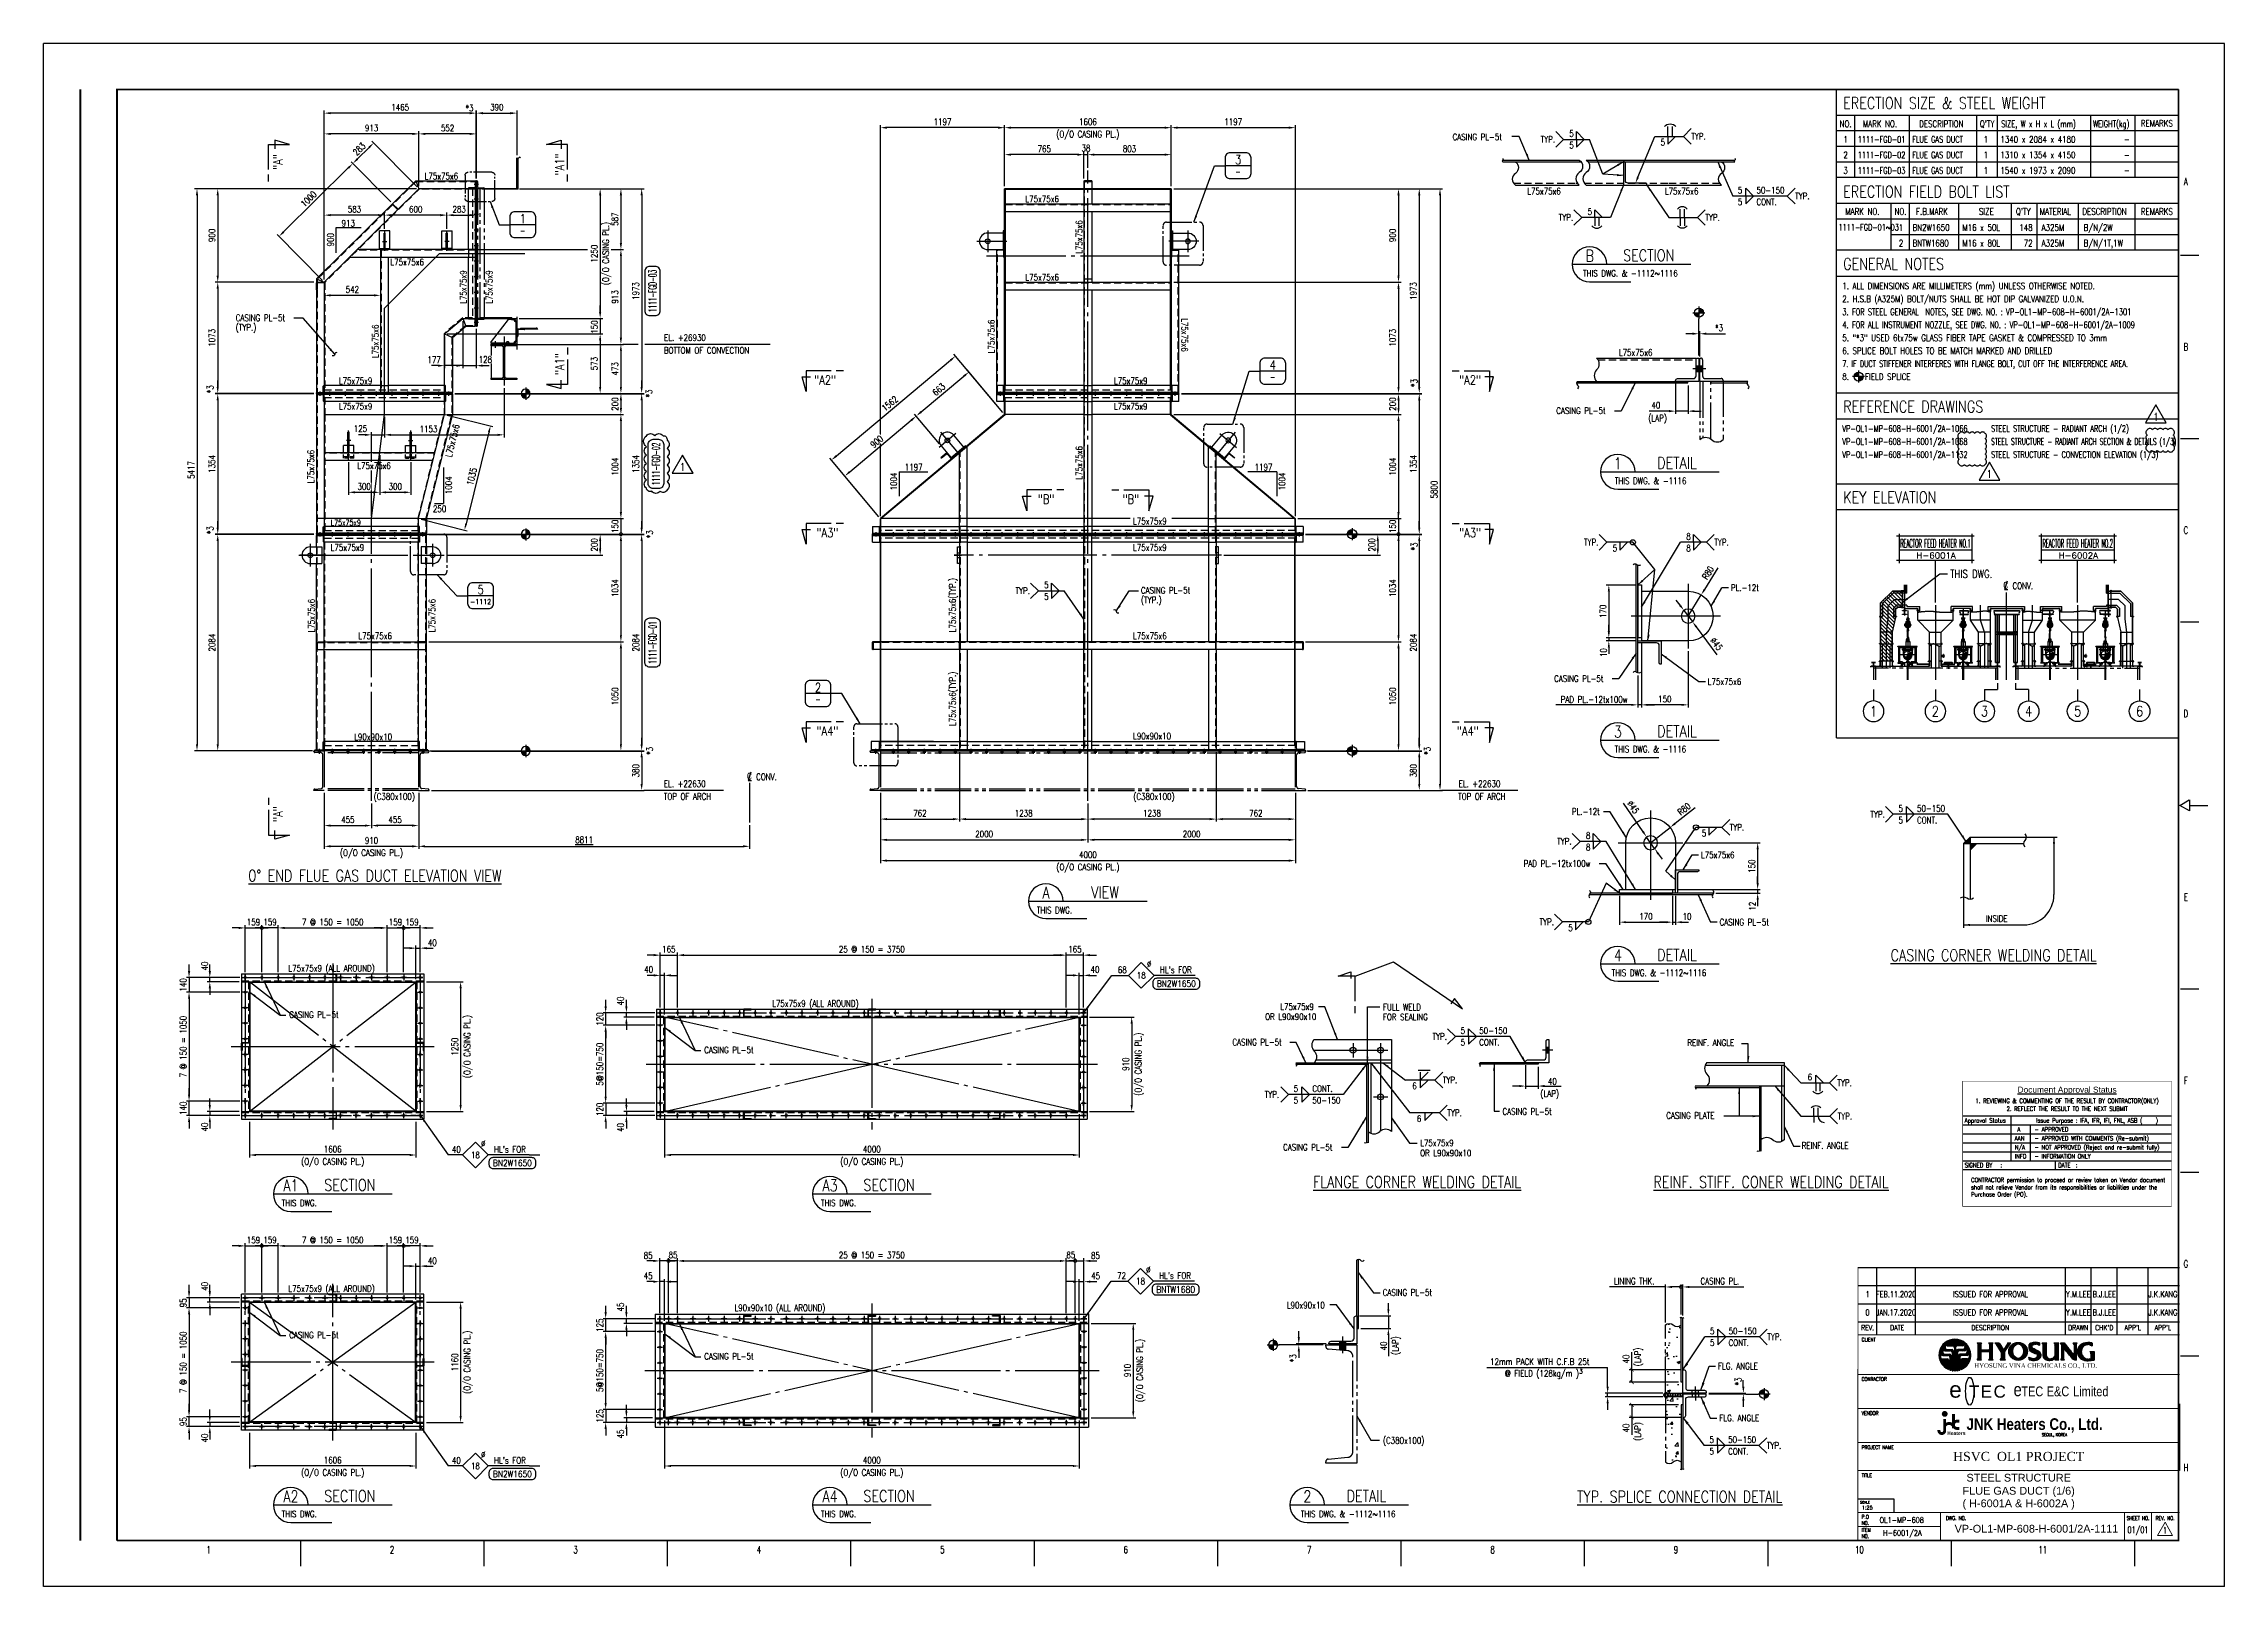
# Model space of a CAD drawing. Header units: millimetres. Extents: x 0 to 134087, y -49114 to 20834.
# Drawn here: x 23637 to 44662, y -49114 to -34243 of the extents above; entities that cross this region are included whole.
import ezdxf
from ezdxf.enums import TextEntityAlignment as Align

# ---------------------------------------------------------------- set-up
doc = ezdxf.new("R2010")
doc.units = ezdxf.units.MM
doc.header["$LTSCALE"] = 35
for name, pattern in [('CENTER', [7, 4, -1, 1, -1]), ('HIDDEN2', [0.1875, 0.125, -0.0625]), ('JNK-CENTER', [34, 30, -1.5, 1, -1.5]), ('JNK-HIDDEN', [3, 2, -1]), ('JNK-PHANTOM', [15, 10, -1, 1, -1, 1, -1]), ('PH2', [15, 10, -1, 1, -1, 1, -1]), ('PHA', [30, 20, -2, 2, -2, 2, -2])]:
    doc.linetypes.add(name, pattern=pattern)
for name, color, linetype in [('9', 2, 'HIDDEN2'), ('BODER', 7, 'Continuous'), ('border', 130, 'Continuous'), ('C', 1, 'CENTER'), ('CEN-R', 1, 'JNK-CENTER'), ('CON-C', 4, 'Continuous'), ('CON-G', 3, 'Continuous'), ('CON-R', 1, 'Continuous'), ('CON-W', 7, 'Continuous'), ('CON-Y', 2, 'Continuous'), ('CONT-Y', 2, 'Continuous'), ('det', 2, 'PH2'), ('Dim-W', 7, 'Continuous'), ('FORM', 7, 'Continuous'), ('HID-Y', 2, 'JNK-HIDDEN'), ('LOGO-FRAME', 7, 'Continuous'), ('MIS-B', 5, 'Continuous'), ('PAN-W', 6, 'PHA'), ('PHA-M', 6, 'JNK-PHANTOM'), ('PHA-W', 7, 'JNK-PHANTOM'), ('REF-R', 2, 'JNK-PHANTOM'), ('REV-0A', 2, 'Continuous'), ('rev-1', 2, 'Continuous'), ('rev-B', 2, 'Continuous'), ('STL-OBJT', 7, 'Continuous'), ('TITLE', 7, 'Continuous'), ('TXT-C', 4, 'Continuous'), ('TXT-G', 3, 'Continuous'), ('TXT-Y', 2, 'Continuous'), ('TXTD-Y', 2, 'Continuous'), ('TXTN-G', 3, 'Continuous'), ('TXTT-C', 4, 'Continuous')]:
    doc.layers.add(name, color=color, linetype=linetype)
doc.layers.add('CONT-G', color=3, linetype='Continuous', lineweight=25)
doc.styles.add('Arial', font='arial.ttf', dxfattribs={"height": 0.2})
doc.styles.add('Logo', font='ARIALNB.TTF', dxfattribs={"width": 0.8})
doc.styles.add('ROMANS', font='ROMANS.shx', dxfattribs={"width": 0.8})
doc.styles.add('SIMPLEX', font='simplex.shx', dxfattribs={"width": 0.8})
doc.styles.get("Standard").update_dxf_attribs({"font": 'romans.shx', "width": 0.8, "bigfont": 'whgtxt.shx'})
doc.styles.add('time', font='times.ttf', dxfattribs={"height": 5})
doc.styles.add('USER1', font='swiss.ttf', dxfattribs={"width": 0.8, "height": 5})
doc.dimstyles.new('DIM25', dxfattribs={"dimscale": 25, "dimtxt": 2.5, "dimasz": 2.5, "dimexe": 1, "dimexo": 1, "dimgap": 1, "dimtad": 1, "dimdec": 1, "dimdsep": 46, "dimtxsty": 'SIMPLEX', "dimcen": 0, "dimclrt": 2, "dimazin": 2, "dimtfac": 1, "dimtdec": 1, "dimtix": 1, "dimtmove": 2, "dimatfit": 0, "dimfxl": 0.18, "dimtolj": 1, "dimtzin": 0, "dimarcsym": 0})
doc.dimstyles.new('DIM25x3', dxfattribs={"dimscale": 25, "dimtxt": 2.5, "dimasz": 2.5, "dimexe": 1, "dimexo": 1, "dimgap": 1, "dimtad": 1, "dimdec": 0, "dimlfac": 0.4, "dimdsep": 46, "dimtxsty": 'SIMPLEX', "dimcen": 0, "dimclrt": 2, "dimazin": 2, "dimtfac": 1, "dimtdec": 0, "dimtmove": 2, "dimatfit": 2, "dimfxl": 0.18, "dimtfill": 1, "dimtolj": 1, "dimtzin": 0, "dimarcsym": 0})
doc.dimstyles.new('DIM30_10', dxfattribs={"dimscale": 30, "dimtxt": 2.5, "dimasz": 2.5, "dimexe": 1, "dimexo": 1, "dimgap": 1, "dimtad": 1, "dimdec": 0, "dimlfac": 0.333333, "dimdsep": 46, "dimtxsty": 'SIMPLEX', "dimcen": 0, "dimclrd": 256, "dimclre": 256, "dimclrt": 2, "dimadec": 1, "dimazin": 2, "dimtfac": 1, "dimtdec": 0, "dimtix": 1, "dimtmove": 2, "dimatfit": 2, "dimfxl": 1, "dimarcsym": 1})

msp = doc.modelspace()

# ---------------------------------------------------------------- texts
at = {"color": 2, "lineweight": 0}
msp.add_text('1:25', height=34.50256, dxfattribs=at).set_placement((41219.0955, -48371.8786), align=Align.CENTER)
at = {"layer": 'BODER', "color": 7, "style": 'ROMANS'}
for s, height, width, p in [('0', 57.5, 0.7, (41221.2727, -46473.6965)), ('1', 57.5, 0.7, (41221.2727, -46298.6965)), ('JAN.17.2020', 57.5, 0.65, (41497.127, -46473.6965)), ('FEB.11.2020', 57.5, 0.65, (41497.127, -46298.6965)), ('Y.M.LEE', 57.5, 0.7, (43253.7478, -46298.6965)), ('Y.M.LEE', 57.5, 0.7, (43253.7478, -46473.6965)), ('B.J.LEE', 57.5, 0.7, (43503.7478, -46298.6965)), ('B.J.LEE', 57.5, 0.7, (43503.7478, -46473.6965)), ('J.K.KANG', 57.5, 0.7, (44069.1169, -46298.6965)), ('J.K.KANG', 57.5, 0.7, (44069.1169, -46473.6965)), ('1', 62.5, 0.7, (44089.4796, -48574.0556))]:
    msp.add_text(s, height=height, dxfattribs=dict(at, width=width)).set_placement(p, align=Align.MIDDLE)
at = {"layer": 'BODER', "color": 7, "style": 'ROMANS', "width": 0.7}
for p in [(42406.9966, -46298.6965), (42406.9966, -46473.6965)]:
    msp.add_text('ISSUED FOR APPROVAL', height=57.5, dxfattribs=at).set_placement(p, align=Align.MIDDLE_CENTER)
at = {"layer": 'BODER', "color": 7, "style": 'Arial'}
for s, p in [('STEEL STRUCTURE', (42678.7483, -48066.8153)), ('( H-6001A & H-6002A )', (42678.7483, -48323.2696)), ('FLUE GAS DUCT (1/6)', (42678.7483, -48202.0685))]:
    msp.add_text(s, height=75, dxfattribs=at).set_placement(p, align=Align.MIDDLE)
msp.add_text('VP-OL1-MP-608-H-6001/2A-1111', height=75, dxfattribs=at).set_placement((42850.2794, -48596.1426), align=Align.CENTER)
at = {"layer": 'CON-G', "style": 'SIMPLEX', "width": 0.8}
msp.add_text('THIS DWG.', height=75, dxfattribs=at).set_placement((42018.668, -39392.0019))
at = {"layer": 'CON-W', "color": 2, "style": 'SIMPLEX', "width": 0.8}
for s, p in [('5', (39971.5797, -35687.8187)), ('5', (39971.5797, -35800.3187)), ('50-150', (40151.0566, -35687.8187)), ('CONT.', (40151.0566, -35800.3187)), ('6', (36832.7319, -44320.9608)), ('6', (40644.8456, -44235.8594)), ('6', (36876.5141, -44637.374)), ('5', (39702.7136, -46684.493)), ('50-150', (39882.1905, -46684.493)), ('5', (39702.7136, -46796.993)), ('CONT.', (39882.1905, -46796.993)), ('FLG. ANGLE', (39780.6576, -47022.3464)), ('FLG. ANGLE', (39793.3918, -47523.2124)), ('5', (39697.9647, -47731.849)), ('50-150', (39877.4416, -47731.849)), ('5', (39697.9647, -47844.349)), ('CONT.', (39877.4416, -47844.349))]:
    msp.add_text(s, height=62.5, dxfattribs=at).set_placement(p)
at = {"layer": 'CON-Y', "style": 'SIMPLEX', "width": 0.8}
for s, height, p in [('CASING PL-5t', 62.5, (37221.4891, -35173.9506)), ('L75x75x6', 62.5, (37940.5736, -35696.2019)), ('L75x75x6', 62.5, (39266.9611, -35696.2019)), ('L75x75x6', 62.5, (26980.1383, -36380.2072)), ('L75x75x6', 62.5, (33102.4713, -36526.3054)), ('CASING PL-5t', 62.5, (25489.6105, -36917.7755)), ('(TYP.)', 62.5, (25489.0247, -37009.7112)), ('BOTTOM OF CONVECTION', 62.5, (29617.3355, -37231.3466)), ('EL. +26930', 62.5, (29618.3615, -37109.0237)), ('L75x75x6', 62.5, (38824.2952, -37252.0863)), ('L75x75x9', 62.5, (26483.0287, -37524.3054)), ('L75x75x9', 62.5, (33956.2493, -37524.3054)), ('L75x75x9', 62.5, (26483.0287, -37770.5454)), ('L75x75x9', 62.5, (33956.2493, -37770.3331)), ('CASING PL-5t', 62.5, (38220.7066, -37812.9265)), ('1197', 62.5, (31940.2689, -38356.8023)), ('L75x75x9', 62.5, (34140.5079, -38877.3688)), ('L75x75x9', 62.5, (34140.5079, -39131.482)), ('CASING PL-5t', 62.5, (34215.9104, -39544.7273)), ('(TYP.)', 62.5, (34215.9104, -39636.663)), ('L75x75x6', 62.5, (34140.8845, -39983.4577)), ('L90x90x10', 62.5, (34140.5079, -40949.3688)), ('EL. +22630', 62.5, (29616.2763, -41409.0237)), ('EL. +22630', 62.5, (37279.3577, -41409.0237)), ('(C380x100)', 62.5, (26818.0182, -41532.0484)), ('TOP OF ARCH', 62.5, (29616.6821, -41531.3466)), ('(C380x100)', 62.5, (34142.7539, -41532.0484)), ('TOP OF ARCH', 62.5, (37275.1765, -41531.3466)), ('INSIDE', 62.5, (42362.1143, -42709.1011)), ('L75x75x9', 62.48611, (35560.0843, -43558.2422)), ('FULL WELD', 62.48611, (36549.1035, -43561.7476)), ('CASING PL-5t', 62.5, (26005.0614, -43635.1844)), ('OR L90x90x10', 62.486114, (35413.9871, -43654.333)), ('FOR SEALING', 62.486114, (36549.1035, -43657.3047)), ('CASING PL-5t', 62.5, (30006.0571, -43975.1844)), ('CASING PL-5t', 62.486114, (35097.6924, -43900.0712)), ('REINF. ANGLE', 62.5, (39484.8466, -43905.191)), ('CASING PL-5t', 62.5, (37702.1866, -44568.6524)), ('CASING PLATE', 62.5, (39281.3062, -44607.1091)), ('CASING PL-5t', 62.486114, (35587.4234, -44912.6765)), ('OR L90x90x10', 62.486114, (36908.7322, -44968.3475)), ('L75x75x9', 62.48611, (36908.7322, -44871.2341)), ('REINF. ANGLE', 62.5, (40587.2222, -44895.811)), ('CASING PL-5t', 62.5, (36547.3869, -46312.7077)), ('L90x90x10 (ALL AROUND)', 62.5, (30297.5876, -46461.0855)), ('L90x90x10', 62.5, (35623.3028, -46435.554)), ('CASING PL-5t', 62.5, (26005.0614, -46722.9853)), ('CASING PL-5t', 62.5, (30006.0571, -46927.9853)), ('(C380x100)', 62.5, (36550.059, -47739.1146)), ('SEOUL, KOREA', 28.028, (42902.9273, -47666.2164))]:
    msp.add_text(s, height=height, dxfattribs=at).set_placement(p)
for s, p in [('L75x75x6', (33651.3105, -36269.8487)), ('L75x75x9', (27715.3942, -36751.6079)), ('L75x75x6', (26866.9011, -37275.3515)), ('L75x75x6', (33651.3105, -38445.6068)), ('1004', (31864.279, -38549.8265)), ('L75x75x6(TYP.)', (32430.7351, -39917.0969)), ('L75x75x6(TYP.)', (32430.7351, -40819.8651))]:
    msp.add_text(s, height=62.5, rotation=90, dxfattribs=at).set_placement(p)
for p in [(26413.3945, -43187.6272), (31078.1409, -43527.6272), (26413.3945, -46275.4282)]:
    msp.add_text('L75x75x9 (ALL AROUND)', height=62.5, dxfattribs=at).set_placement(p, align=Align.CENTER)
at = {"layer": 'Dim-W', "color": 2, "style": 'SIMPLEX', "width": 0.8}
for s, p in [('PL.-12t', (39904.6632, -39519.3096)), ('L75x75x6', (39681.0651, -40424.6908)), ('PL.-12t', (38370.798, -41676.9141)), ('L75x75x6', (39614.9787, -42095.4268)), ('PAD PL.-12tx100w', (37905.9471, -42177.812)), ('CASING PL-5t', (39794.9177, -42743.2557))]:
    msp.add_text(s, height=62.5, dxfattribs=at).set_placement(p)
at = {"layer": 'STL-OBJT', "color": 2, "style": 'SIMPLEX', "width": 0.8}
for s, height, p in [('12mm PACK WITH C.F.B 25t', 62.5, (37583.2715, -46980.0036)), ('@ FIELD (128kg/m )', 62.5, (37724.7828, -47092.5036)), ('3', 43.75, (38442.3574, -47063.4384))]:
    msp.add_text(s, height=height, dxfattribs=at).set_placement(p)
at = {"layer": 'TXT-C', "style": 'SIMPLEX', "width": 0.8}
for s, p in [('ERECTION SIZE & STEEL WEIGHT', (40986.9108, -34872.6627)), ('ERECTION FIELD BOLT LIST', (40986.9108, -35726.0215)), ('GENERAL NOTES', (40986.9108, -36422.6627)), ('REFERENCE DRAWINGS', (40986.9108, -37797.6627)), ('KEY ELEVATION', (40986.9108, -38672.5284))]:
    msp.add_text(s, height=112.5, dxfattribs=at).set_placement(p)
for s, p in [('%%U0%%D END FLUE GAS DUCT ELEVATION VIEW', (26831.6523, -42319.3089)), ('%%UCASING CORNER WELDING DETAIL', (42437.3304, -43086.8592)), ('%%UFLANGE CORNER WELDING DETAIL', (36879.3646, -45272.3503)), ('%%UREINF. STIFF. CONER WELDING DETAIL', (40291.5495, -45272.4869)), ('%%UTYP. SPLICE CONNECTION DETAIL', (39411.1017, -48306.027))]:
    msp.add_text(s, height=112.5, dxfattribs=at).set_placement(p, align=Align.CENTER)
at = {"layer": 'TXT-G', "style": 'SIMPLEX', "width": 0.8}
for s, p in [('NO.', (41009.7513, -35047.6627)), ("Q'TY", (42374.6322, -35047.6627)), ('REMARKS', (44010.809, -35042.8593)), ('REMARKS', (44010.809, -35892.8593))]:
    msp.add_text(s, height=62.5, dxfattribs=at).set_placement(p, align=Align.CENTER)
at = {"layer": 'TXT-G', "style": 'SIMPLEX'}
for s, width, p in [('MARK NO.', 0.8, (41175.9175, -35047.6627)), ('DESCRIPTION', 0.8, (41719.2439, -35047.6627)), ('SIZE, W x H x L (mm)', 0.75, (42510.5354, -35047.6627)), ('WEIGHT(kg)', 0.75, (43396.6265, -35047.6627)), ('MARK NO.', 0.8, (41007.159, -35892.8593)), ('NO.', 0.8, (41481.2524, -35892.8593)), ('F.B.MARK', 0.8, (41689.4507, -35892.8593)), ('SIZE', 0.8, (42295.9389, -35892.8593)), ("Q'TY", 0.8, (42652.3754, -35892.8593)), ('MATERIAL', 0.8, (42881.7752, -35892.8593)), ('DESCRIPTION', 0.8, (43293.4484, -35892.8593))]:
    msp.add_text(s, height=62.5, dxfattribs=dict(at, width=width)).set_placement(p)
at = {"layer": 'TXT-Y', "style": 'SIMPLEX'}
for s, width, p in [('5', 0.8, (38347.0277, -35140.9188)), ('5', 0.8, (38347.0277, -35253.4188)), ('5', 0.8, (39226.6829, -35224.3675)), ('1111-FGD-01', 0.7, (41127.2513, -35197.6627)), ('1111-FGD-02', 0.7, (41127.2513, -35347.6627)), ('FLUE GAS DUCT', 0.7, (41652.2513, -35197.6627)), ('FLUE GAS DUCT', 0.7, (41652.2513, -35347.6627)), ('1340 x 2084 x 4180', 0.8, (42502.2513, -35197.6627)), ('1310 x 1354 x 4150', 0.8, (42502.2513, -35347.6627)), ('1111-FGD-03', 0.7, (41127.2513, -35497.6627)), ('FLUE GAS DUCT', 0.7, (41652.2513, -35497.6627)), ('1540 x 1973 x 2090', 0.8, (42502.2513, -35497.6627)), ('5', 0.8, (38522.7547, -35893.8443)), ('1111-FGD-01~03', 0.6, (40942.2794, -36044.764)), ('2', 0.8, (41523.2597, -36197.6627)), ('1', 0.8, (41523.2597, -36047.6627)), ('BN2W1650', 0.8, (41655.0018, -36047.6627)), ('BNTW1680', 0.8, (41655.0018, -36197.6627)), ('M16 x 50L', 0.8, (42135.758, -36047.6627)), ('M16 x 80L', 0.8, (42135.758, -36197.6627)), ('A325M', 0.8, (42900.1525, -36047.6627)), ('A325M', 0.8, (42900.1525, -36197.6627)), ('B/N/2W', 0.8, (43304.3292, -36047.6627)), ('B/N/1T,1W', 0.8, (43304.3292, -36197.6627)), ('1. ALL DIMENSIONS ARE MILLIMETERS (mm) UNLESS OTHERWISE NOTED.', 0.8, (40978.5013, -36610.1627)), ('3. FOR STEEL GENERAL  NOTES, SEE DWG. NO. : VP-OL1-MP-608-H-6001/2A-1301', 0.75, (40978.5013, -36860.1627)), ('2. H.S.B (A325M) BOLT/NUTS SHALL BE HOT DIP GALVANIZED U.O.N.', 0.8, (40978.5013, -36735.1627)), ('4. FOR ALL INSTRUMENT NOZZLE, SEE DWG. N0. : VP-OL1-MP-608-H-6001/2A-1009', 0.75, (40978.5013, -36985.1627)), ('5. "*3" USED 6tx75w GLASS FIBER TAPE GASKET & COMPRESSED TO 3mm', 0.8, (40978.5013, -37110.1627)), ('6. SPLICE BOLT HOLES TO BE MATCH MARKED AND DRILLED', 0.8, (40978.5013, -37235.1627)), ('7. IF DUCT STIFFENER INTERFERES WITH FLANGE BOLT, CUT OFF THE INTERFERENCE AREA.', 0.72, (40978.5013, -37360.1627)), ('8.    FIELD SPLICE', 0.8, (40978.5013, -37485.1627)), ('VP-OL1-MP-608-H-6001/2A-1066', 0.75, (40978.5013, -37985.1627)), ('VP-OL1-MP-608-H-6001/2A-1068', 0.75, (40978.5013, -38110.1627)), ('STEEL STRUCTURE - RADIANT ARCH SECTION & DETAILS (1/3)', 0.55, (42413.0265, -38110.1627)), ('STEEL STRUCTURE - RADIANT ARCH (1/2)', 0.7, (42413.0265, -37985.1627)), ('VP-OL1-MP-608-H-6001/2A-1132', 0.75, (40978.5013, -38236.0509)), ('STEEL STRUCTURE - CONVECTION ELEVATION (1/3)', 0.7, (42413.0265, -38236.0509)), ('5', 0.8, (38764.9787, -39137.3587)), ('8', 0.8, (39474.0521, -39024.8587)), ('8', 0.8, (39474.0521, -39137.3587)), ('5', 0.8, (33283.7413, -39492.61)), ('5', 0.8, (33283.7413, -39605.11)), ('5', 0.8, (41519.8486, -41646.9696)), ('50-150', 0.8, (41699.3255, -41646.9696)), ('5', 0.8, (39623.8772, -41885.8032)), ('5', 0.8, (41519.8486, -41759.4696)), ('CONT.', 0.8, (41699.3255, -41759.4696)), ('8', 0.8, (38506.4394, -41907.9046)), ('8', 0.8, (38506.4394, -42020.4046)), ('5', 0.8, (38336.2356, -42796.9523)), ('5', 0.8, (37298.3521, -43788.8434)), ('50-150', 0.8, (37477.829, -43788.8434)), ('5', 0.8, (37298.3521, -43901.3434)), ('CONT.', 0.8, (37477.829, -43901.3434)), ('5', 0.8, (35689.8994, -44347.8975)), ('CONT.', 0.8, (35869.3763, -44347.8975)), ('5', 0.8, (35689.8994, -44460.3975)), ('50-150', 0.8, (35869.3763, -44460.3975))]:
    msp.add_text(s, height=62.5, dxfattribs=dict(at, width=width)).set_placement(p)
at = {"layer": 'TXT-Y', "style": 'SIMPLEX', "width": 0.8}
for p in [(39522.6622, -35136.3675), (38069.8214, -35165.4188), (40523.9818, -35712.3187), (38244.7799, -35918.3443), (39657.9536, -35918.3443), (38487.7724, -39049.3587), (39743.5203, -39049.3587), (33006.535, -39517.11), (39893.3454, -41797.8032), (41248.7801, -41671.4696), (38229.2331, -41932.4046), (38059.0293, -42708.9523), (37027.2837, -43813.3434), (35410.1725, -44372.3975), (37127.1563, -44232.9608), (40930.759, -44260.3594), (37170.9385, -44549.374), (40932.5855, -44581.8223), (40255.1157, -46708.993), (40250.3668, -47756.349)]:
    msp.add_text('TYP.', height=62.5, dxfattribs=at).set_placement(p, align=Align.MIDDLE_LEFT)
for s, p in [('2', (41009.7513, -35347.6627)), ('1', (41009.7513, -35197.6627)), ('3', (41009.7513, -35497.6627))]:
    msp.add_text(s, height=62.5, dxfattribs=at).set_placement(p, align=Align.CENTER)
for s, p in [('1', (42383.6553, -35197.6627)), ('1', (42383.6553, -35347.6627)), ('-', (43749.6341, -35197.6627)), ('-', (43749.6341, -35347.6627)), ('1', (42383.6553, -35497.6627)), ('-', (43749.6341, -35497.6627)), ('148', (42812.9757, -36047.6627)), ('72', (42812.9757, -36197.6627))]:
    msp.add_text(s, height=62.5, dxfattribs=at).set_placement(p, align=Align.RIGHT)

# ---------------------------------------------------------------- blocks, each defined once
blk = doc.blocks.new('TITLE')
at = {"color": 7}
for p, q in [((841, 594.85), (0, 594.85)), ((0, 0), (0, 594.85)), ((841, 0), (841, 594.85)), ((824.02, 513.34), (831.1, 513.34)), ((824.02, 442.6), (831.1, 442.6)), ((824.02, 371.87), (831.1, 371.87)), ((823.88, 301.14), (827.42, 303.26)), ((827.56, 303.26), (827.56, 299.02)), ((827.56, 299.02), (823.88, 301.14)), ((827.56, 301.14), (834.63, 301.14)), ((824.02, 230.41), (831.1, 230.41)), ((824.02, 159.68), (831.1, 159.68)), ((824.02, 88.95), (831.1, 88.95)), ((823.67, 70.34), (823.67, 44.64)), ((99.02, 17.68), (99.02, 7.78)), ((169.76, 17.68), (169.76, 7.78)), ((240.49, 17.68), (240.49, 7.78)), ((311.22, 17.68), (311.22, 7.78)), ((381.95, 17.68), (381.95, 7.78)), ((452.68, 17.68), (452.68, 7.78)), ((523.41, 17.68), (523.41, 7.78)), ((594.15, 17.68), (594.15, 7.78)), ((664.88, 17.68), (664.88, 7.78)), ((735.61, 17.68), (735.61, 7.78)), ((806.34, 17.68), (806.34, 7.78)), ((841, 0), (0, 0))]:
    blk.add_line(p, q, dxfattribs=at)
at = {"color": 5}
for p, q in [((731.11, 90.5), (733.27, 92.66)), ((731.12, 90.55), (733.27, 92.7)), ((731.13, 90.6), (733.27, 92.74)), ((731.14, 90.65), (733.27, 92.78)), ((731.16, 90.7), (733.27, 92.81)), ((731.17, 90.75), (733.27, 92.85)), ((731.18, 90.8), (733.27, 92.89)), ((731.2, 90.86), (733.27, 92.93)), ((731.22, 90.91), (733.27, 92.97)), ((731.23, 90.97), (733.27, 93.01)), ((731.25, 91.02), (733.27, 93.04)), ((731.27, 91.08), (733.27, 93.08)), ((731.29, 91.13), (733.27, 93.12)), ((731.31, 91.19), (733.27, 93.16)), ((731.33, 91.25), (733.27, 93.2)), ((731.35, 91.31), (733.27, 93.23)), ((731.37, 91.37), (733.27, 93.27)), ((731.4, 91.44), (733.27, 93.31)), ((731.42, 91.5), (733.27, 93.35)), ((731.45, 91.57), (733.27, 93.39)), ((731.48, 91.63), (733.27, 93.43)), ((731.51, 91.7), (733.27, 93.46)), ((731.54, 91.77), (733.27, 93.5)), ((731.58, 91.85), (733.27, 93.54)), ((731.61, 91.92), (733.27, 93.58)), ((731.65, 92), (734.26, 94.6)), ((731.7, 92.08), (734.18, 94.56)), ((731.74, 92.17), (734.09, 94.51)), ((731.79, 92.25), (734, 94.46)), ((731.85, 92.35), (733.91, 94.41)), ((731.91, 92.45), (733.81, 94.34)), ((731.98, 92.56), (733.7, 94.27)), ((732.06, 92.68), (733.58, 94.19)), ((732.16, 92.81), (733.44, 94.09)), ((732.29, 92.98), (733.28, 93.97)), ((732.4, 91.75), (733.27, 92.62)), ((732.44, 91.75), (733.27, 92.58)), ((732.47, 91.75), (733.27, 92.55)), ((732.48, 93.21), (733.05, 93.78)), ((733.28, 93.58), (734.33, 94.64)), ((733.31, 93.58), (734.41, 94.68)), ((733.35, 93.58), (734.48, 94.71)), ((733.39, 93.58), (734.55, 94.75)), ((733.43, 93.58), (734.62, 94.78)), ((733.47, 93.58), (734.69, 94.81)), ((733.5, 93.58), (734.76, 94.83)), ((733.54, 93.58), (734.82, 94.86)), ((733.58, 93.58), (734.88, 94.88)), ((733.62, 93.58), (734.94, 94.91)), ((733.66, 93.58), (735, 94.93)), ((733.7, 93.09), (735.76, 95.15)), ((733.7, 93.13), (735.71, 95.14)), ((733.7, 93.17), (735.66, 95.12)), ((733.7, 93.21), (735.61, 95.11)), ((733.7, 93.25), (735.56, 95.1)), ((733.7, 93.28), (735.5, 95.09)), ((733.7, 93.32), (735.45, 95.07)), ((733.7, 93.36), (735.4, 95.06)), ((733.7, 93.4), (735.35, 95.04)), ((733.7, 93.44), (735.29, 95.03)), ((733.7, 93.47), (735.24, 95.01)), ((733.7, 93.51), (735.18, 94.99)), ((733.7, 93.55), (735.12, 94.97)), ((733.7, 93.58), (735.06, 94.95)), ((733.71, 93.03), (735.85, 95.17)), ((733.71, 93.06), (735.81, 95.16)), ((733.72, 93), (735.9, 95.18)), ((733.73, 92.97), (735.95, 95.19)), ((733.74, 92.94), (736, 95.2)), ((733.75, 92.92), (736.04, 95.2)), ((733.77, 92.89), (736.09, 95.21)), ((733.78, 92.87), (736.13, 95.22)), ((733.8, 92.85), (736.18, 95.23)), ((733.82, 92.83), (736.22, 95.23)), ((733.84, 92.81), (736.27, 95.24)), ((733.86, 92.79), (736.31, 95.24)), ((733.88, 92.78), (736.36, 95.25)), ((733.91, 92.76), (736.4, 95.25)), ((733.93, 92.75), (736.44, 95.26)), ((733.96, 92.74), (736.48, 95.26)), ((733.99, 92.73), (736.53, 95.27)), ((734.02, 92.72), (736.57, 95.27)), ((734.05, 92.71), (736.61, 95.27)), ((734.08, 92.71), (736.65, 95.28)), ((734.12, 92.71), (736.69, 95.28)), ((734.16, 92.71), (736.73, 95.28)), ((734.2, 92.71), (736.77, 95.28)), ((734.23, 92.71), (736.81, 95.29)), ((734.27, 92.71), (736.85, 95.29)), ((734.31, 92.71), (736.89, 95.29)), ((734.35, 92.71), (736.93, 95.29)), ((734.39, 92.71), (736.97, 95.29)), ((734.43, 92.71), (737.01, 95.29)), ((734.46, 92.71), (737.05, 95.29)), ((734.5, 92.71), (737.09, 95.29)), ((734.54, 92.71), (737.12, 95.29)), ((734.58, 92.71), (737.16, 95.29)), ((734.62, 92.71), (737.2, 95.29)), ((734.65, 92.71), (737.24, 95.29)), ((734.69, 92.71), (737.27, 95.29)), ((734.73, 92.71), (737.31, 95.29)), ((734.77, 92.71), (737.35, 95.29)), ((734.81, 92.71), (737.38, 95.28)), ((734.85, 92.71), (737.42, 95.28)), ((734.88, 92.71), (737.46, 95.28)), ((734.92, 92.71), (737.49, 95.28)), ((734.96, 92.71), (737.53, 95.28)), ((735, 92.71), (737.56, 95.27)), ((735.04, 92.71), (737.6, 95.27)), ((735.07, 92.71), (737.63, 95.27)), ((735.11, 92.71), (737.67, 95.26)), ((735.15, 92.71), (737.7, 95.26)), ((735.19, 92.71), (737.74, 95.26)), ((735.23, 92.71), (737.77, 95.25)), ((735.27, 92.71), (737.81, 95.25)), ((735.3, 92.71), (737.84, 95.24)), ((735.34, 92.71), (737.87, 95.24)), ((735.38, 92.71), (737.91, 95.24)), ((735.42, 92.71), (737.94, 95.23)), ((735.46, 92.71), (737.97, 95.23)), ((735.5, 92.71), (738.01, 95.22)), ((735.53, 92.71), (738.04, 95.22)), ((735.57, 92.71), (738.07, 95.21)), ((735.61, 92.71), (738.11, 95.2)), ((735.65, 92.71), (738.14, 95.2)), ((735.69, 92.71), (738.17, 95.19)), ((735.72, 92.71), (738.2, 95.19)), ((735.76, 92.71), (738.24, 95.18)), ((735.8, 92.71), (738.27, 95.17)), ((735.84, 92.71), (738.3, 95.17)), ((735.88, 92.71), (738.33, 95.16)), ((735.92, 92.71), (738.36, 95.16)), ((735.95, 92.71), (738.39, 95.15)), ((735.99, 92.71), (738.43, 95.14)), ((736.03, 92.71), (738.46, 95.13)), ((736.07, 92.71), (738.49, 95.13)), ((736.11, 92.71), (738.52, 95.12)), ((736.14, 92.71), (738.55, 95.11)), ((736.18, 92.71), (738.58, 95.1)), ((736.22, 92.71), (738.61, 95.1)), ((736.26, 92.71), (738.64, 95.09)), ((736.29, 92.7), (738.67, 95.08)), ((736.33, 92.7), (738.7, 95.07)), ((736.36, 92.69), (738.73, 95.06)), ((736.39, 92.69), (738.76, 95.06)), ((736.42, 92.68), (738.79, 95.05)), ((736.45, 92.67), (738.82, 95.04)), ((736.48, 92.66), (738.85, 95.03)), ((736.5, 92.65), (738.88, 95.02)), ((736.53, 92.63), (738.91, 95.01)), ((736.55, 92.62), (738.94, 95)), ((736.58, 92.6), (738.96, 94.99)), ((736.6, 92.59), (738.99, 94.98)), ((736.62, 92.57), (739.02, 94.97)), ((736.64, 92.56), (739.05, 94.96)), ((736.66, 92.54), (739.08, 94.95)), ((736.68, 92.52), (739.11, 94.94)), ((736.7, 92.5), (739.14, 94.93)), ((736.72, 92.48), (739.16, 94.92)), ((736.74, 92.46), (739.19, 94.91)), ((736.76, 92.44), (739.22, 94.9)), ((736.77, 92.42), (739.25, 94.89)), ((736.79, 92.4), (739.27, 94.88)), ((736.8, 92.37), (739.3, 94.87)), ((736.82, 92.35), (739.33, 94.86)), ((736.83, 92.32), (739.36, 94.85)), ((736.84, 92.3), (739.38, 94.84)), ((736.85, 92.27), (739.41, 94.83)), ((736.86, 92.24), (739.44, 94.82)), ((736.87, 92.21), (739.47, 94.81)), ((736.88, 92.18), (739.49, 94.79)), ((736.88, 92.15), (739.52, 94.78)), ((736.89, 92.12), (739.55, 94.77)), ((736.89, 92.08), (739.57, 94.76)), ((736.9, 92.05), (739.6, 94.75)), ((736.9, 92.01), (739.62, 94.74)), ((736.9, 91.97), (739.65, 94.72)), ((737.55, 92.59), (739.68, 94.71)), ((737.64, 92.64), (739.7, 94.7)), ((737.71, 92.67), (739.73, 94.69)), ((737.76, 92.69), (739.75, 94.67)), ((737.81, 92.7), (739.78, 94.66)), ((737.86, 92.7), (739.81, 94.65)), ((737.9, 92.71), (739.83, 94.64)), ((737.94, 92.71), (739.86, 94.62)), ((737.98, 92.71), (739.88, 94.61)), ((738.02, 92.71), (739.91, 94.6)), ((738.05, 92.71), (739.93, 94.58)), ((738.09, 92.71), (739.96, 94.57)), ((738.13, 92.71), (739.98, 94.56)), ((738.17, 92.71), (740.01, 94.54)), ((738.21, 92.71), (740.03, 94.53)), ((738.25, 92.71), (740.06, 94.52)), ((738.28, 92.71), (740.08, 94.5)), ((738.32, 92.71), (740.1, 94.49)), ((738.36, 92.71), (740.13, 94.48)), ((738.4, 92.71), (740.15, 94.46)), ((738.44, 92.71), (740.18, 94.45)), ((738.47, 92.71), (740.2, 94.43)), ((738.51, 92.71), (740.22, 94.42)), ((738.55, 92.71), (740.25, 94.41)), ((738.59, 92.71), (740.27, 94.39)), ((738.63, 92.71), (740.3, 94.38)), ((738.67, 92.71), (740.32, 94.36)), ((738.7, 92.71), (740.34, 94.35)), ((738.74, 92.71), (740.37, 94.33)), ((738.78, 92.71), (740.39, 94.32)), ((738.82, 92.71), (740.41, 94.3)), ((738.86, 92.71), (740.44, 94.29)), ((738.9, 92.71), (740.46, 94.27)), ((738.93, 92.71), (740.48, 94.26)), ((738.97, 92.71), (740.5, 94.24)), ((739.01, 92.71), (740.53, 94.23)), ((739.05, 92.71), (740.55, 94.21)), ((739.09, 92.71), (740.57, 94.19)), ((739.12, 92.71), (740.59, 94.18)), ((739.16, 92.71), (740.62, 94.16)), ((739.2, 92.71), (740.64, 94.15)), ((739.24, 92.71), (740.66, 94.13)), ((739.28, 92.71), (740.68, 94.11)), ((739.32, 92.71), (740.71, 94.1)), ((739.35, 92.71), (740.73, 94.08)), ((739.39, 92.71), (740.75, 94.07)), ((739.43, 92.71), (740.77, 94.05)), ((739.47, 92.71), (740.79, 94.03)), ((739.51, 92.71), (740.81, 94.02)), ((739.54, 92.71), (740.84, 94)), ((739.58, 92.71), (740.45, 93.58)), ((739.62, 92.71), (740.45, 93.54)), ((739.66, 92.71), (740.45, 93.5)), ((739.7, 92.71), (740.45, 93.46)), ((739.74, 92.71), (740.45, 93.43)), ((739.77, 92.71), (740.45, 93.39)), ((739.81, 92.71), (740.45, 93.35)), ((739.85, 92.71), (740.45, 93.31)), ((739.89, 92.71), (740.45, 93.27)), ((739.93, 92.71), (740.45, 93.23)), ((739.96, 92.71), (740.45, 93.2)), ((740, 92.71), (740.45, 93.16)), ((740, 90.88), (741.97, 92.84)), ((740.04, 92.71), (740.45, 93.12)), ((740.04, 90.88), (741.99, 92.82)), ((740.08, 92.71), (740.45, 93.08)), ((740.08, 90.88), (742, 92.8)), ((740.12, 90.88), (742.02, 92.78)), ((740.13, 92.72), (740.44, 93.04)), ((740.16, 90.88), (742.04, 92.75)), ((740.18, 92.73), (740.43, 92.98)), ((740.2, 90.88), (742.05, 92.73)), ((740.23, 90.88), (742.07, 92.71)), ((740.25, 92.76), (740.4, 92.91)), ((740.27, 90.88), (742.08, 92.69)), ((740.31, 90.88), (742.1, 92.66)), ((740.35, 90.88), (742.11, 92.64)), ((740.39, 90.88), (742.13, 92.62)), ((740.42, 90.88), (742.15, 92.6)), ((740.46, 93.58), (740.86, 93.98)), ((740.5, 93.58), (740.88, 93.97)), ((740.53, 93.58), (740.9, 93.95)), ((740.57, 93.58), (740.92, 93.93)), ((740.61, 93.58), (740.94, 93.91)), ((740.65, 93.58), (740.96, 93.9)), ((740.69, 93.58), (740.98, 93.88)), ((740.72, 93.58), (741.01, 93.86)), ((740.76, 93.58), (741.03, 93.85)), ((740.78, 91.69), (741.95, 92.86)), ((740.8, 93.58), (741.05, 93.83)), ((740.83, 91.77), (741.94, 92.89)), ((740.84, 93.58), (741.07, 93.81)), ((740.85, 91.84), (741.92, 92.91)), ((740.87, 91.94), (741.89, 92.95)), ((740.87, 91.89), (741.9, 92.93)), ((740.88, 93.58), (741.09, 93.79)), ((740.88, 93.55), (741.11, 93.77)), ((740.88, 93.51), (741.13, 93.76)), ((740.88, 93.47), (741.15, 93.74)), ((740.88, 93.44), (741.17, 93.72)), ((740.88, 93.4), (741.19, 93.7)), ((740.88, 93.36), (741.21, 93.68)), ((740.88, 93.32), (741.23, 93.67)), ((740.88, 93.28), (741.25, 93.65)), ((740.88, 93.24), (741.27, 93.63)), ((740.88, 93.21), (741.29, 93.61)), ((740.88, 93.17), (741.31, 93.59)), ((740.88, 93.13), (741.33, 93.57)), ((740.88, 93.09), (741.35, 93.55)), ((740.88, 93.05), (741.37, 93.54)), ((740.88, 93.02), (741.38, 93.52)), ((740.88, 92.98), (741.4, 93.5)), ((740.88, 92.94), (741.42, 93.48)), ((740.88, 92.9), (741.44, 93.46)), ((740.88, 92.86), (741.46, 93.44)), ((740.88, 92.82), (741.48, 93.42)), ((740.88, 92.79), (741.5, 93.4)), ((740.88, 92.75), (741.52, 93.38)), ((740.88, 92.71), (741.54, 93.36)), ((740.88, 92.67), (741.55, 93.34)), ((740.88, 92.63), (741.57, 93.32)), ((740.88, 92.6), (741.59, 93.3)), ((740.88, 92.56), (741.61, 93.28)), ((740.88, 92.52), (741.63, 93.26)), ((740.88, 92.48), (741.64, 93.24)), ((740.88, 92.44), (741.66, 93.22)), ((740.88, 92.4), (741.68, 93.2)), ((740.88, 92.37), (741.7, 93.18)), ((740.88, 92.33), (741.72, 93.16)), ((740.88, 92.29), (741.73, 93.14)), ((740.88, 92.25), (741.75, 93.12)), ((740.88, 92.21), (741.77, 93.1)), ((740.88, 92.18), (741.79, 93.08)), ((740.88, 92.14), (741.8, 93.06)), ((740.88, 92.1), (741.82, 93.04)), ((740.88, 92.06), (741.84, 93.01)), ((740.88, 92.02), (741.85, 92.99)), ((740.88, 91.98), (741.87, 92.97)), ((741.34, 91.75), (742.16, 92.57)), ((741.38, 91.75), (742.18, 92.55)), ((741.41, 91.75), (742.19, 92.53)), ((745.66, 93.89), (745.7, 93.93)), ((745.7, 93.83), (745.8, 93.93)), ((745.74, 93.77), (745.89, 93.93)), ((745.77, 93.72), (745.99, 93.93)), ((745.81, 93.66), (746.08, 93.93)), ((745.85, 93.6), (746.18, 93.93)), ((745.89, 93.54), (746.27, 93.93)), ((745.92, 93.49), (746.36, 93.93)), ((745.93, 93.3), (746.55, 93.93)), ((745.93, 93.21), (746.65, 93.93)), ((745.93, 93.11), (746.74, 93.93)), ((745.93, 93.02), (746.84, 93.93)), ((745.93, 92.92), (746.93, 93.93)), ((745.93, 92.83), (747.03, 93.93)), ((745.93, 92.73), (747.12, 93.93)), ((745.93, 92.64), (747.22, 93.93)), ((745.93, 92.54), (747.31, 93.93)), ((745.93, 93.4), (746.46, 93.93)), ((745.93, 92.45), (747.3, 93.82)), ((745.93, 92.35), (747.12, 93.55)), ((745.93, 92.26), (747.08, 93.41)), ((745.93, 92.16), (747.08, 93.31)), ((745.93, 92.07), (747.08, 93.22)), ((745.93, 91.97), (747.08, 93.12)), ((745.93, 91.88), (747.08, 93.03)), ((745.93, 91.78), (747.08, 92.93)), ((745.93, 91.69), (747.08, 92.84)), ((745.93, 91.6), (747.08, 92.74)), ((745.93, 91.5), (747.08, 92.65)), ((745.93, 91.41), (747.08, 92.55)), ((750.06, 93.93), (750.06, 93.93)), ((750.1, 93.87), (750.16, 93.93)), ((750.14, 93.81), (750.25, 93.93)), ((750.18, 93.75), (750.35, 93.93)), ((750.21, 93.7), (750.44, 93.93)), ((750.25, 93.64), (750.54, 93.93)), ((750.29, 93.58), (750.63, 93.93)), ((750.33, 93.53), (750.73, 93.93)), ((750.36, 93.46), (750.82, 93.93)), ((750.36, 93.37), (750.92, 93.93)), ((750.36, 93.27), (751.01, 93.93)), ((750.36, 93.18), (751.11, 93.93)), ((750.36, 93.08), (751.2, 93.93)), ((750.36, 92.99), (751.3, 93.93)), ((750.36, 92.89), (751.39, 93.93)), ((750.36, 92.8), (751.48, 93.93)), ((750.36, 92.7), (751.58, 93.93)), ((750.36, 92.61), (751.67, 93.93)), ((750.36, 92.51), (751.77, 93.93)), ((750.36, 92.42), (751.67, 93.74)), ((750.36, 92.32), (751.5, 93.47)), ((750.36, 92.23), (751.5, 93.38)), ((750.36, 92.13), (751.5, 93.28)), ((750.36, 92.04), (751.5, 93.19)), ((750.36, 91.94), (751.5, 93.09)), ((750.36, 91.85), (751.5, 93)), ((750.36, 91.76), (751.5, 92.9)), ((750.36, 91.66), (751.5, 92.81)), ((750.36, 91.57), (751.5, 92.71)), ((750.36, 91.47), (751.5, 92.62)), ((750.36, 91.38), (751.5, 92.52)), ((752.5, 93.9), (752.53, 93.93)), ((752.55, 93.85), (752.62, 93.93)), ((752.6, 93.8), (752.72, 93.93)), ((752.64, 93.76), (752.81, 93.93)), ((752.69, 93.71), (752.91, 93.93)), ((752.74, 93.66), (753, 93.93)), ((752.78, 93.61), (753.1, 93.93)), ((752.83, 93.56), (753.19, 93.93)), ((752.88, 93.52), (753.29, 93.93)), ((752.92, 93.46), (753.38, 93.93)), ((752.95, 93.4), (753.48, 93.93)), ((752.99, 93.34), (753.57, 93.93)), ((753.02, 93.28), (753.67, 93.93)), ((753.06, 93.22), (753.76, 93.93)), ((753.09, 93.17), (753.86, 93.93)), ((753.13, 93.11), (753.95, 93.93)), ((753.16, 93.05), (754.05, 93.93)), ((753.2, 92.99), (754.11, 93.9)), ((753.24, 92.93), (754.15, 93.85)), ((753.27, 92.87), (754.2, 93.8)), ((753.31, 92.81), (754.25, 93.75)), ((753.34, 92.75), (754.29, 93.7)), ((753.38, 92.69), (754.34, 93.65)), ((753.41, 92.63), (754.39, 93.61)), ((753.45, 92.57), (754.43, 93.55)), ((753.48, 92.51), (754.46, 93.49)), ((753.52, 92.45), (754.5, 93.43)), ((753.56, 92.39), (754.54, 93.37)), ((753.59, 92.34), (754.57, 93.32)), ((753.63, 92.28), (754.61, 93.26)), ((753.66, 92.22), (754.64, 93.2)), ((753.7, 92.16), (754.68, 93.14)), ((753.73, 92.1), (754.71, 93.08)), ((753.77, 92.04), (754.75, 93.02)), ((753.8, 91.98), (754.78, 92.96)), ((753.84, 91.92), (754.82, 92.9)), ((753.88, 91.86), (754.86, 92.84)), ((753.91, 91.8), (754.89, 92.78)), ((753.95, 91.74), (754.93, 92.72)), ((753.98, 91.68), (754.96, 92.66)), ((754.02, 91.62), (755, 92.6)), ((754.05, 91.57), (755.03, 92.54)), ((754.87, 90.2), (758.6, 93.93)), ((754.9, 90.14), (758.53, 93.77)), ((754.9, 90.04), (758.33, 93.47)), ((754.9, 89.95), (758.13, 93.18)), ((754.9, 89.85), (757.94, 92.89)), ((754.9, 89.76), (757.74, 92.59)), ((755.99, 91.41), (758.5, 93.93)), ((756.19, 91.71), (758.41, 93.93)), ((756.4, 92.01), (758.31, 93.93)), ((756.6, 92.31), (758.22, 93.93)), ((756.81, 92.61), (758.12, 93.93)), ((757.01, 92.91), (758.03, 93.93)), ((757.21, 93.21), (757.93, 93.93)), ((757.41, 93.88), (757.46, 93.93)), ((757.41, 93.78), (757.55, 93.93)), ((757.41, 93.69), (757.65, 93.93)), ((757.41, 93.59), (757.74, 93.93)), ((757.41, 93.5), (757.84, 93.93)), ((757.86, 90.66), (761.24, 94.04)), ((757.86, 90.83), (761.06, 94.03)), ((757.86, 90.74), (761.15, 94.03)), ((757.86, 90.57), (760.08, 92.79)), ((757.87, 90.93), (760.96, 94.01)), ((757.88, 91.02), (760.86, 94)), ((757.89, 91.12), (760.75, 93.98)), ((757.91, 91.22), (760.65, 93.96)), ((757.93, 91.33), (760.54, 93.93)), ((757.96, 91.44), (760.42, 93.9)), ((757.99, 91.56), (760.3, 93.86)), ((758.03, 91.69), (760.17, 93.82)), ((758.08, 91.82), (760.03, 93.76)), ((758.15, 91.97), (759.88, 93.7)), ((758.23, 92.13), (759.71, 93.61)), ((758.33, 92.33), (759.51, 93.5)), ((758.51, 92.59), (759.25, 93.32)), ((760.32, 93.04), (761.33, 94.04)), ((760.62, 93.25), (761.42, 94.05)), ((760.79, 93.34), (761.5, 94.05)), ((760.93, 93.39), (761.59, 94.04)), ((761.06, 93.43), (761.67, 94.04)), ((761.17, 93.45), (761.75, 94.04)), ((761.27, 93.47), (761.83, 94.03)), ((761.36, 93.48), (761.9, 94.02)), ((761.45, 93.48), (761.98, 94.01)), ((761.53, 93.48), (762.05, 94)), ((761.61, 93.47), (762.13, 93.99)), ((761.69, 93.46), (762.2, 93.97)), ((761.76, 93.45), (762.27, 93.96)), ((761.83, 93.44), (762.34, 93.94)), ((761.9, 93.42), (762.41, 93.93)), ((761.97, 93.4), (762.47, 93.91)), ((762.03, 93.38), (762.54, 93.89)), ((762.09, 93.35), (762.61, 93.87)), ((762.15, 93.33), (762.67, 93.85)), ((762.21, 93.3), (762.73, 93.83)), ((762.26, 93.27), (762.8, 93.8)), ((762.32, 93.24), (762.86, 93.78)), ((762.37, 93.21), (762.92, 93.75)), ((762.42, 93.17), (762.98, 93.73)), ((762.47, 93.14), (763.04, 93.7)), ((762.52, 93.1), (763.09, 93.68)), ((762.57, 93.06), (763.15, 93.65)), ((762.61, 93.02), (763.21, 93.62)), ((762.66, 92.98), (763.26, 93.59)), ((762.7, 92.94), (763.32, 93.56)), ((762.74, 92.9), (763.37, 93.53)), ((762.79, 92.85), (763.43, 93.49)), ((762.83, 92.81), (763.48, 93.46)), ((762.87, 92.76), (763.53, 93.43)), ((762.9, 92.72), (763.58, 93.39)), ((762.94, 92.67), (763.63, 93.36)), ((762.98, 92.62), (763.68, 93.32)), ((763.01, 92.57), (763.73, 93.28)), ((763.05, 92.52), (763.78, 93.25)), ((763.08, 92.47), (763.82, 93.21)), ((763.11, 92.41), (763.87, 93.17)), ((763.14, 92.36), (763.92, 93.13)), ((763.17, 92.3), (763.96, 93.09)), ((763.2, 92.25), (764, 93.05)), ((763.23, 92.19), (764.05, 93.01)), ((763.26, 92.13), (764.09, 92.96)), ((763.29, 92.07), (764.13, 92.92)), ((763.31, 92.01), (764.17, 92.88)), ((763.34, 91.95), (764.21, 92.83)), ((763.36, 91.89), (764.25, 92.79)), ((763.38, 91.83), (764.29, 92.74)), ((763.4, 91.76), (764.33, 92.69)), ((763.42, 91.7), (764.37, 92.65)), ((763.44, 91.63), (764.41, 92.6)), ((763.46, 91.56), (764.44, 92.55)), ((765.56, 92.05), (767.57, 94.06)), ((765.56, 92.13), (767.47, 94.04)), ((765.56, 92.21), (767.37, 94.03)), ((765.56, 92.3), (767.27, 94.01)), ((765.56, 92.39), (767.16, 93.98)), ((765.56, 92.47), (767.05, 93.96)), ((765.56, 92.56), (766.94, 93.93)), ((765.56, 92.65), (766.82, 93.9)), ((765.57, 91.97), (767.67, 94.07)), ((765.58, 91.9), (767.76, 94.08)), ((765.58, 92.75), (766.7, 93.87)), ((765.59, 91.82), (767.86, 94.09)), ((765.6, 92.85), (766.57, 93.83)), ((765.61, 91.75), (767.95, 94.09)), ((765.63, 91.69), (768.04, 94.1)), ((765.64, 92.98), (766.44, 93.78)), ((765.65, 91.62), (768.13, 94.1)), ((765.67, 91.56), (766.93, 92.82)), ((765.69, 91.49), (766.87, 92.67)), ((765.71, 93.13), (766.29, 93.72)), ((765.72, 91.43), (766.85, 92.56)), ((765.88, 93.38), (766.04, 93.55)), ((767.29, 93.18), (768.21, 94.1)), ((767.46, 93.26), (768.3, 94.1)), ((767.59, 93.31), (768.38, 94.1)), ((767.69, 93.33), (768.47, 94.1)), ((767.79, 93.34), (768.55, 94.1)), ((767.89, 93.35), (768.63, 94.09)), ((767.98, 93.36), (768.71, 94.08)), ((768.07, 93.36), (768.79, 94.08)), ((768.16, 93.36), (768.87, 94.07)), ((768.25, 93.36), (768.94, 94.06)), ((768.33, 93.36), (769.02, 94.05)), ((768.41, 93.36), (769.09, 94.04)), ((768.49, 93.35), (769.17, 94.03)), ((768.57, 93.35), (769.24, 94.02)), ((768.65, 93.34), (769.31, 94)), ((768.72, 93.33), (769.38, 93.99)), ((768.8, 93.32), (769.45, 93.97)), ((768.87, 93.31), (769.52, 93.96)), ((768.94, 93.29), (769.59, 93.94)), ((769.01, 93.28), (769.66, 93.92)), ((769.07, 93.25), (769.69, 93.87)), ((769.13, 93.23), (769.69, 93.79)), ((769.19, 93.2), (769.69, 93.7)), ((769.25, 93.18), (769.69, 93.62)), ((769.31, 93.15), (769.69, 93.53)), ((769.37, 93.12), (769.69, 93.45)), ((769.43, 93.09), (769.69, 93.36)), ((769.48, 93.07), (769.69, 93.28)), ((769.54, 93.04), (769.69, 93.19)), ((769.6, 93.01), (769.69, 93.11)), ((769.66, 92.98), (769.69, 93.02)), ((770.73, 93.89), (770.77, 93.93)), ((770.77, 93.84), (770.86, 93.93)), ((770.8, 93.78), (770.94, 93.93)), ((770.83, 93.73), (771.03, 93.93)), ((770.86, 93.68), (771.11, 93.93)), ((770.89, 93.62), (771.2, 93.93)), ((770.92, 93.57), (771.28, 93.93)), ((770.95, 93.51), (771.37, 93.93)), ((770.99, 93.46), (771.45, 93.93)), ((770.99, 93.38), (771.54, 93.93)), ((770.99, 93.29), (771.62, 93.93)), ((770.99, 93.2), (771.71, 93.93)), ((770.99, 93.12), (771.79, 93.93)), ((770.99, 93.03), (771.88, 93.93)), ((770.99, 92.95), (771.97, 93.93)), ((770.99, 92.86), (772.05, 93.93)), ((770.99, 92.78), (772.14, 93.93)), ((770.99, 92.69), (772.22, 93.93)), ((770.99, 92.61), (772.31, 93.93)), ((770.99, 92.52), (772.39, 93.93)), ((770.99, 92.44), (772.48, 93.93)), ((770.99, 92.35), (772.52, 93.89)), ((770.99, 92.27), (772.4, 93.68)), ((770.99, 92.18), (772.29, 93.48)), ((770.99, 92.1), (772.27, 93.38)), ((770.99, 92.01), (772.27, 93.3)), ((770.99, 91.92), (772.27, 93.21)), ((770.99, 91.84), (772.27, 93.13)), ((770.99, 91.75), (772.27, 93.04)), ((770.99, 91.67), (772.27, 92.96)), ((770.99, 91.58), (772.27, 92.87)), ((770.99, 91.5), (772.27, 92.78)), ((770.99, 91.41), (772.27, 92.7)), ((770.99, 91.33), (772.27, 92.61)), ((770.99, 91.24), (772.27, 92.53)), ((775.29, 93.93), (775.29, 93.93)), ((775.32, 93.87), (775.38, 93.93)), ((775.36, 93.82), (775.46, 93.93)), ((775.39, 93.76), (775.55, 93.93)), ((775.42, 93.71), (775.63, 93.93)), ((775.45, 93.66), (775.72, 93.93)), ((775.48, 93.6), (775.81, 93.93)), ((775.51, 93.55), (775.89, 93.93)), ((775.54, 93.49), (775.98, 93.93)), ((775.56, 93.43), (776.06, 93.93)), ((775.56, 93.35), (776.15, 93.93)), ((775.56, 93.26), (776.23, 93.93)), ((775.56, 93.17), (776.32, 93.93)), ((775.56, 93.09), (776.4, 93.93)), ((775.56, 93), (776.49, 93.93)), ((775.56, 92.92), (776.57, 93.93)), ((775.56, 92.83), (776.66, 93.93)), ((775.56, 92.75), (776.74, 93.93)), ((775.56, 92.66), (776.83, 93.93)), ((775.56, 92.58), (776.91, 93.93)), ((775.56, 92.49), (777, 93.93)), ((775.56, 92.41), (777.09, 93.93)), ((775.56, 92.32), (777.06, 93.82)), ((775.56, 92.24), (776.94, 93.61)), ((775.56, 92.15), (776.85, 93.44)), ((775.56, 92.07), (776.85, 93.35)), ((775.56, 91.98), (776.85, 93.27)), ((775.56, 91.89), (776.85, 93.18)), ((775.56, 91.81), (776.85, 93.1)), ((775.56, 91.72), (776.85, 93.01)), ((775.56, 91.64), (776.85, 92.93)), ((775.56, 91.55), (776.85, 92.84)), ((775.56, 91.47), (776.85, 92.75)), ((775.56, 91.38), (776.85, 92.67)), ((775.56, 91.3), (776.85, 92.58)), ((777.84, 93.92), (777.84, 93.93)), ((777.88, 93.86), (777.94, 93.93)), ((777.91, 93.8), (778.03, 93.93)), ((777.95, 93.74), (778.13, 93.93)), ((777.98, 93.68), (778.22, 93.93)), ((778.02, 93.62), (778.32, 93.93)), ((778.05, 93.56), (778.41, 93.93)), ((778.09, 93.5), (778.51, 93.93)), ((778.12, 93.44), (778.6, 93.93)), ((778.15, 93.38), (778.7, 93.93)), ((778.19, 93.32), (778.79, 93.93)), ((778.2, 93.24), (778.89, 93.93)), ((778.2, 93.15), (778.98, 93.93)), ((778.2, 93.05), (779.08, 93.93)), ((778.2, 92.96), (779.17, 93.93)), ((778.2, 92.86), (779.22, 93.88)), ((778.2, 92.77), (779.26, 93.83)), ((778.2, 92.67), (779.3, 93.77)), ((778.2, 92.58), (779.34, 93.72)), ((778.2, 92.48), (779.38, 93.66)), ((778.2, 92.39), (779.42, 93.61)), ((778.2, 92.29), (779.46, 93.56)), ((778.2, 92.2), (779.5, 93.5)), ((778.2, 92.11), (779.55, 93.45)), ((778.2, 92.01), (779.59, 93.39)), ((778.2, 91.92), (779.63, 93.34)), ((778.2, 91.82), (779.67, 93.29)), ((778.2, 91.73), (779.71, 93.23)), ((778.2, 91.63), (779.75, 93.18)), ((778.2, 91.54), (779.79, 93.13)), ((778.2, 91.44), (779.83, 93.07)), ((778.2, 91.35), (779.87, 93.02)), ((778.2, 91.25), (779.92, 92.96)), ((778.2, 91.16), (779.96, 92.91)), ((778.2, 91.06), (780, 92.86)), ((778.2, 90.97), (780.04, 92.8)), ((779.02, 91.69), (780.08, 92.75)), ((779.11, 91.68), (780.12, 92.7)), ((779.16, 91.64), (780.16, 92.64)), ((779.2, 91.59), (780.21, 92.59)), ((779.25, 91.54), (780.25, 92.54)), ((782.75, 93.9), (782.77, 93.93)), ((782.78, 93.84), (782.87, 93.93)), ((782.82, 93.78), (782.96, 93.93)), ((782.85, 93.72), (783.06, 93.93)), ((782.89, 93.66), (783.15, 93.93)), ((782.92, 93.6), (783.25, 93.93)), ((782.96, 93.54), (783.34, 93.93)), ((782.99, 93.48), (783.44, 93.93)), ((783.03, 93.42), (783.53, 93.93)), ((783.06, 93.36), (783.63, 93.93)), ((783.1, 93.21), (783.82, 93.93)), ((783.1, 93.11), (783.91, 93.93)), ((783.1, 93.02), (784.01, 93.93)), ((783.1, 92.92), (784.1, 93.93)), ((783.1, 92.83), (784.2, 93.93)), ((783.1, 93.3), (783.72, 93.93)), ((783.1, 92.73), (784.13, 93.77)), ((783.1, 92.64), (784, 93.54)), ((783.1, 92.55), (783.87, 93.31)), ((783.1, 92.45), (783.86, 93.21)), ((783.1, 92.36), (783.86, 93.12)), ((783.1, 92.26), (783.86, 93.02)), ((783.1, 92.17), (783.86, 92.93)), ((783.1, 92.07), (783.86, 92.83)), ((783.1, 91.98), (783.86, 92.74)), ((783.1, 91.88), (783.86, 92.64)), ((783.1, 91.79), (783.86, 92.55)), ((784.34, 90.26), (788.13, 94.05)), ((784.34, 90.34), (788.03, 94.04)), ((784.34, 90.43), (787.94, 94.03)), ((784.34, 90.51), (787.84, 94.02)), ((784.34, 90.6), (787.74, 94)), ((784.34, 90.69), (787.64, 93.99)), ((784.35, 90.78), (787.54, 93.97)), ((784.36, 90.87), (787.43, 93.95)), ((784.37, 90.97), (787.32, 93.92)), ((784.38, 91.07), (787.21, 93.9)), ((784.4, 91.17), (787.09, 93.87)), ((784.42, 91.28), (786.97, 93.83)), ((784.44, 91.39), (786.85, 93.79)), ((784.47, 91.5), (786.72, 93.75)), ((784.51, 91.62), (786.58, 93.69)), ((784.55, 91.75), (786.41, 93.61)), ((784.61, 91.89), (786.24, 93.53)), ((784.68, 92.05), (786.06, 93.43)), ((784.77, 92.23), (785.85, 93.31)), ((784.92, 92.46), (785.59, 93.13)), ((786.95, 92.78), (788.22, 94.05)), ((787.18, 92.93), (788.31, 94.06)), ((787.35, 93.01), (788.4, 94.06)), ((787.49, 93.07), (788.48, 94.06)), ((787.62, 93.12), (788.57, 94.06)), ((787.74, 93.15), (788.65, 94.06)), ((787.85, 93.17), (788.74, 94.06)), ((787.95, 93.19), (788.82, 94.05)), ((788.05, 93.2), (788.9, 94.05)), ((788.14, 93.21), (788.98, 94.04)), ((788.23, 93.21), (789.06, 94.04)), ((788.32, 93.22), (789.13, 94.03)), ((788.41, 93.21), (789.21, 94.02)), ((788.49, 93.21), (789.28, 94.01)), ((788.57, 93.21), (789.36, 94)), ((788.64, 93.2), (789.43, 93.99)), ((788.72, 93.19), (789.5, 93.97)), ((788.79, 93.18), (789.58, 93.96)), ((788.87, 93.16), (789.65, 93.95)), ((788.94, 93.15), (789.72, 93.93)), ((789, 93.13), (789.79, 93.91)), ((789.07, 93.11), (789.86, 93.9)), ((789.14, 93.09), (789.92, 93.88)), ((789.2, 93.07), (789.95, 93.82)), ((789.26, 93.05), (789.95, 93.73)), ((789.32, 93.02), (789.95, 93.65)), ((789.38, 93), (789.95, 93.56)), ((789.44, 92.97), (789.95, 93.48)), ((789.5, 92.95), (789.95, 93.39)), ((789.56, 92.92), (789.95, 93.31)), ((789.62, 92.89), (789.95, 93.22)), ((789.68, 92.86), (789.95, 93.14)), ((789.73, 92.84), (789.95, 93.05)), ((789.79, 92.81), (789.95, 92.97)), ((789.85, 92.78), (789.95, 92.88)), ((789.91, 92.75), (789.95, 92.8)), ((730.96, 89.25), (731.52, 89.81)), ((730.96, 89.21), (731.52, 89.77)), ((730.96, 89.17), (731.52, 89.73)), ((730.96, 89.13), (731.52, 89.69)), ((730.97, 89.52), (732.4, 90.95)), ((730.97, 89.48), (732.4, 90.91)), ((730.97, 89.44), (732.4, 90.87)), ((730.97, 89.4), (732.4, 90.83)), ((730.97, 89.36), (732.4, 90.8)), ((730.97, 89.33), (731.52, 89.88)), ((730.97, 89.29), (731.52, 89.85)), ((730.97, 89.09), (731.52, 89.65)), ((730.97, 89.06), (731.52, 89.62)), ((730.97, 89.02), (731.52, 89.58)), ((730.97, 88.98), (731.52, 89.54)), ((730.97, 88.95), (731.52, 89.5)), ((730.97, 88.91), (731.52, 89.46)), ((730.97, 88.87), (731.52, 89.43)), ((730.97, 88.84), (731.52, 89.39)), ((730.98, 89.65), (732.4, 91.06)), ((730.98, 89.61), (732.4, 91.02)), ((730.98, 89.57), (732.4, 90.99)), ((730.98, 88.8), (731.52, 89.35)), ((730.98, 88.76), (731.52, 89.31)), ((730.98, 88.73), (731.52, 89.27)), ((730.98, 88.69), (731.52, 89.23)), ((730.99, 89.77), (732.4, 91.18)), ((730.99, 89.73), (732.4, 91.14)), ((730.99, 89.69), (732.4, 91.1)), ((730.99, 88.66), (731.52, 89.2)), ((730.99, 88.62), (731.52, 89.16)), ((730.99, 88.59), (731.52, 89.12)), ((731, 89.86), (732.4, 91.25)), ((731, 89.82), (732.4, 91.22)), ((731, 88.55), (731.52, 89.08)), ((731, 88.52), (731.52, 89.04)), ((731, 88.48), (731.52, 89.01)), ((731.01, 89.94), (732.4, 91.33)), ((731.01, 89.9), (732.4, 91.29)), ((731.01, 88.45), (731.52, 88.97)), ((731.01, 88.42), (731.52, 88.93)), ((731.02, 90.03), (732.4, 91.41)), ((731.02, 89.99), (732.4, 91.37)), ((731.02, 88.38), (731.52, 88.89)), ((731.02, 88.35), (731.52, 88.85)), ((731.03, 90.08), (732.4, 91.44)), ((731.03, 88.32), (731.52, 88.81)), ((731.03, 88.28), (731.52, 88.78)), ((731.04, 90.12), (732.4, 91.48)), ((731.04, 88.25), (731.52, 88.74)), ((731.04, 88.22), (731.52, 88.7)), ((731.05, 90.21), (732.4, 91.56)), ((731.05, 90.17), (732.4, 91.52)), ((731.05, 88.18), (731.52, 88.66)), ((731.05, 88.15), (731.52, 88.62)), ((731.06, 90.26), (732.4, 91.6)), ((731.06, 88.12), (731.52, 88.59)), ((731.06, 88.09), (731.52, 88.55)), ((731.07, 90.31), (732.4, 91.64)), ((731.07, 88.05), (731.52, 88.51)), ((731.08, 90.35), (732.4, 91.67)), ((731.08, 88.02), (731.52, 88.47)), ((731.08, 87.99), (731.52, 88.43)), ((731.09, 90.4), (732.4, 91.71)), ((731.09, 87.96), (731.52, 88.39)), ((731.09, 87.93), (731.53, 88.36)), ((731.1, 90.45), (732.4, 91.75)), ((731.1, 87.89), (731.53, 88.32)), ((731.11, 87.86), (731.53, 88.29)), ((731.12, 87.83), (731.54, 88.25)), ((731.12, 87.8), (731.54, 88.22)), ((731.13, 87.77), (731.55, 88.19)), ((731.14, 87.74), (731.56, 88.16)), ((731.14, 87.71), (731.57, 88.14)), ((731.15, 87.68), (731.58, 88.11)), ((731.16, 87.65), (731.6, 88.08)), ((731.17, 87.62), (731.61, 88.06)), ((731.18, 87.59), (731.62, 88.03)), ((731.18, 87.56), (731.64, 88.01)), ((731.19, 87.53), (731.65, 87.99)), ((731.2, 87.5), (731.67, 87.97)), ((731.21, 87.47), (731.69, 87.94)), ((731.22, 87.44), (731.71, 87.92)), ((731.23, 87.41), (731.72, 87.91)), ((731.24, 87.38), (731.74, 87.89)), ((731.24, 87.35), (731.76, 87.87)), ((731.25, 87.32), (731.79, 87.85)), ((731.26, 87.29), (731.81, 87.84)), ((731.27, 87.26), (731.83, 87.82)), ((731.28, 87.23), (731.85, 87.81)), ((731.29, 87.21), (731.88, 87.79)), ((731.3, 87.18), (731.9, 87.78)), ((731.31, 87.15), (731.93, 87.77)), ((731.32, 87.12), (731.96, 87.76)), ((731.33, 87.09), (731.99, 87.75)), ((731.34, 87.06), (732.02, 87.74)), ((731.35, 87.04), (732.05, 87.73)), ((731.36, 87.01), (732.08, 87.72)), ((731.37, 86.98), (732.11, 87.72)), ((731.38, 86.95), (732.15, 87.72)), ((731.39, 86.93), (732.18, 87.71)), ((731.41, 86.9), (732.22, 87.71)), ((731.42, 86.87), (732.26, 87.71)), ((731.43, 86.85), (732.3, 87.71)), ((731.44, 86.82), (732.34, 87.71)), ((731.45, 86.79), (732.37, 87.71)), ((731.46, 86.76), (732.41, 87.71)), ((731.47, 86.74), (732.45, 87.71)), ((731.48, 86.71), (732.49, 87.71)), ((731.5, 86.68), (732.53, 87.71)), ((731.51, 86.66), (732.56, 87.71)), ((731.52, 86.63), (732.6, 87.71)), ((731.53, 86.61), (732.64, 87.71)), ((731.54, 86.58), (732.68, 87.71)), ((731.56, 89.92), (732.4, 90.76)), ((731.56, 86.55), (732.72, 87.71)), ((731.57, 86.53), (732.76, 87.71)), ((731.58, 86.5), (732.79, 87.71)), ((731.59, 86.48), (732.83, 87.71)), ((731.6, 89.92), (732.4, 90.72)), ((731.61, 86.45), (732.87, 87.71)), ((731.62, 86.43), (732.91, 87.71)), ((731.63, 86.4), (732.95, 87.71)), ((731.64, 89.92), (732.4, 90.68)), ((731.65, 86.38), (732.99, 87.71)), ((731.66, 86.35), (733.02, 87.71)), ((731.67, 89.92), (732.4, 90.64)), ((731.67, 86.33), (733.06, 87.71)), ((731.69, 86.3), (733.1, 87.71)), ((731.7, 86.28), (733.14, 87.71)), ((731.71, 89.92), (732.4, 90.6)), ((731.71, 86.25), (733.18, 87.71)), ((731.73, 86.23), (733.21, 87.71)), ((731.74, 86.2), (733.25, 87.71)), ((731.75, 89.92), (732.4, 90.57)), ((731.75, 86.18), (733.29, 87.71)), ((731.77, 86.15), (733.33, 87.71)), ((731.78, 86.13), (733.37, 87.71)), ((731.79, 89.92), (732.4, 90.53)), ((731.79, 86.1), (733.41, 87.71)), ((731.81, 86.08), (733.44, 87.71)), ((731.82, 86.06), (733.48, 87.71)), ((731.83, 89.92), (732.4, 90.49)), ((731.84, 86.03), (733.52, 87.71)), ((731.85, 86.01), (733.56, 87.71)), ((731.86, 89.92), (732.4, 90.45)), ((731.87, 85.98), (733.6, 87.71)), ((731.88, 85.96), (733.63, 87.71)), ((731.9, 89.92), (732.4, 90.41)), ((731.9, 85.94), (733.67, 87.71)), ((731.91, 85.91), (733.71, 87.71)), ((731.92, 85.89), (733.75, 87.71)), ((731.94, 89.92), (732.4, 90.37)), ((731.94, 85.87), (733.79, 87.71)), ((731.95, 85.84), (733.83, 87.71)), ((731.96, 89.89), (732.4, 90.34)), ((731.96, 89.86), (732.4, 90.3)), ((731.96, 89.82), (732.4, 90.26)), ((731.96, 89.78), (732.4, 90.22)), ((731.96, 89.74), (732.4, 90.18)), ((731.96, 89.7), (732.4, 90.15)), ((731.96, 89.67), (732.41, 90.11)), ((731.96, 89.63), (732.41, 90.08)), ((731.96, 89.59), (732.42, 90.05)), ((731.96, 89.55), (732.43, 90.02)), ((731.96, 89.51), (732.44, 89.99)), ((731.96, 89.47), (732.45, 89.96)), ((731.96, 89.44), (732.46, 89.94)), ((731.96, 89.4), (732.47, 89.91)), ((731.96, 89.37), (732.48, 89.89)), ((731.97, 89.34), (732.5, 89.86)), ((731.97, 85.82), (733.86, 87.71)), ((731.98, 89.31), (732.51, 89.84)), ((731.98, 85.8), (733.9, 87.71)), ((731.99, 89.28), (732.53, 89.82)), ((732, 85.77), (733.94, 87.71)), ((732.01, 89.26), (732.54, 89.8)), ((732.02, 89.23), (732.56, 89.78)), ((732.02, 85.75), (733.98, 87.71)), ((732.03, 89.21), (732.58, 89.76)), ((732.03, 85.73), (734.02, 87.71)), ((732.05, 89.19), (732.6, 89.74)), ((732.05, 85.71), (734.05, 87.71)), ((732.06, 85.68), (734.09, 87.71)), ((732.07, 89.17), (732.62, 89.72)), ((732.08, 85.66), (734.13, 87.71)), ((732.09, 89.15), (732.64, 89.7)), ((732.09, 85.64), (734.17, 87.71)), ((732.11, 89.13), (732.66, 89.68)), ((732.11, 85.62), (734.21, 87.71)), ((732.13, 89.12), (732.68, 89.67)), ((732.13, 85.59), (734.25, 87.71)), ((732.14, 85.57), (734.28, 87.71)), ((732.15, 89.1), (732.71, 89.65)), ((732.16, 85.55), (734.31, 87.71)), ((732.17, 85.53), (734.35, 87.7)), ((732.18, 89.09), (732.73, 89.64)), ((732.19, 85.51), (734.38, 87.69)), ((732.21, 89.07), (732.75, 89.62)), ((732.21, 85.49), (734.4, 87.68)), ((732.22, 85.46), (734.43, 87.67)), ((732.23, 89.06), (732.78, 89.61)), ((732.24, 85.44), (734.45, 87.65)), ((732.26, 89.06), (732.81, 89.6)), ((732.26, 85.42), (734.48, 87.64)), ((732.27, 85.4), (734.5, 87.62)), ((732.29, 89.05), (732.83, 89.59)), ((732.29, 85.38), (734.52, 87.6)), ((732.31, 85.36), (734.54, 87.59)), ((732.32, 85.34), (734.55, 87.57)), ((732.33, 89.04), (732.86, 89.58)), ((732.34, 85.31), (734.57, 87.54)), ((732.36, 85.29), (734.59, 87.52)), ((732.37, 89.04), (732.89, 89.57)), ((732.38, 85.27), (734.6, 87.5)), ((732.39, 85.25), (734.61, 87.47)), ((732.4, 89.04), (732.92, 89.56)), ((732.41, 85.23), (734.62, 87.44)), ((732.43, 85.21), (734.63, 87.41)), ((732.44, 89.04), (732.95, 89.56)), ((732.45, 85.19), (734.64, 87.38)), ((732.46, 85.17), (734.64, 87.35)), ((732.48, 89.04), (732.99, 89.55)), ((732.48, 85.15), (734.65, 87.31)), ((732.5, 85.13), (734.65, 87.28)), ((732.51, 91.75), (733.27, 92.51)), ((732.52, 89.04), (733.02, 89.55)), ((732.52, 85.11), (734.65, 87.24)), ((732.54, 85.09), (734.65, 87.2)), ((732.55, 91.75), (733.27, 92.47)), ((732.55, 85.07), (734.65, 87.16)), ((732.56, 89.04), (733.06, 89.55)), ((732.57, 85.05), (734.65, 87.12)), ((732.59, 91.75), (733.27, 92.43)), ((732.59, 89.04), (733.1, 89.55)), ((732.59, 85.03), (734.65, 87.08)), ((732.61, 85.01), (734.65, 87.05)), ((732.63, 91.75), (733.27, 92.39)), ((732.63, 89.04), (733.14, 89.55)), ((732.63, 84.99), (734.65, 87.01)), ((732.65, 84.97), (734.65, 86.97)), ((732.66, 84.95), (734.65, 86.93)), ((732.67, 91.75), (733.27, 92.36)), ((732.67, 89.04), (733.17, 89.55)), ((732.68, 84.93), (734.65, 86.89)), ((732.7, 91.75), (733.27, 92.32)), ((732.7, 84.91), (734.65, 86.85)), ((732.71, 89.04), (733.21, 89.55)), ((732.72, 84.89), (734.65, 86.82)), ((732.74, 91.75), (733.27, 92.28)), ((732.74, 84.87), (734.65, 86.78)), ((732.75, 89.04), (733.25, 89.55)), ((732.76, 84.85), (734.65, 86.74)), ((732.78, 91.75), (733.27, 92.24)), ((732.78, 84.83), (734.65, 86.7)), ((732.79, 89.04), (733.29, 89.55)), ((732.8, 84.81), (734.65, 86.66)), ((732.82, 91.75), (733.27, 92.2)), ((732.82, 89.04), (733.33, 89.55)), ((732.82, 84.8), (734.65, 86.63)), ((732.83, 91.72), (733.27, 92.16)), ((732.83, 91.68), (733.27, 92.13)), ((732.83, 91.65), (733.27, 92.09)), ((732.83, 91.61), (733.27, 92.05)), ((732.83, 91.57), (733.27, 92.01)), ((732.83, 91.53), (733.27, 91.98)), ((732.83, 91.49), (733.28, 91.94)), ((732.83, 91.46), (733.28, 91.91)), ((732.83, 91.42), (733.29, 91.88)), ((732.83, 91.38), (733.3, 91.85)), ((732.83, 91.34), (733.31, 91.82)), ((732.83, 91.3), (733.32, 91.79)), ((732.83, 91.26), (733.33, 91.77)), ((732.83, 91.23), (733.34, 91.74)), ((732.84, 91.2), (733.36, 91.72)), ((732.84, 84.78), (734.65, 86.59)), ((732.85, 91.17), (733.37, 91.69)), ((732.86, 91.14), (733.39, 91.67)), ((732.86, 89.04), (733.37, 89.55)), ((732.86, 84.76), (734.65, 86.55)), ((732.87, 91.11), (733.4, 91.65)), ((732.88, 91.09), (733.42, 91.63)), ((732.88, 84.74), (734.65, 86.51)), ((732.89, 91.06), (733.44, 91.61)), ((732.89, 84.72), (734.65, 86.47)), ((732.9, 89.04), (733.4, 89.55)), ((732.91, 91.04), (733.46, 91.59)), ((732.91, 84.7), (734.65, 86.43)), ((732.93, 91.02), (733.47, 91.57)), ((732.93, 84.68), (734.65, 86.4)), ((732.94, 91), (733.49, 91.55)), ((732.94, 89.04), (733.44, 89.55)), ((732.95, 84.67), (734.65, 86.36)), ((732.96, 90.98), (733.51, 91.53)), ((732.97, 84.65), (734.65, 86.32)), ((732.98, 89.04), (733.48, 89.55)), ((732.99, 90.96), (733.54, 91.51)), ((732.99, 84.63), (734.65, 86.28)), ((733.01, 90.95), (733.56, 91.5)), ((733.01, 89.04), (733.52, 89.55)), ((733.01, 84.61), (734.65, 86.24)), ((733.03, 90.93), (733.58, 91.48)), ((733.03, 84.59), (734.65, 86.21)), ((733.05, 89.04), (733.56, 89.55)), ((733.06, 90.92), (733.61, 91.47)), ((733.06, 84.58), (734.65, 86.17)), ((733.08, 90.91), (733.63, 91.45)), ((733.08, 84.56), (734.65, 86.13)), ((733.09, 89.04), (733.59, 89.55)), ((733.1, 84.54), (734.65, 86.09)), ((733.11, 90.9), (733.66, 91.44)), ((733.12, 84.52), (734.65, 86.05)), ((733.13, 89.04), (733.63, 89.55)), ((733.14, 90.89), (733.68, 91.43)), ((733.14, 84.51), (734.65, 86.01)), ((733.16, 84.49), (734.65, 85.98)), ((733.17, 90.88), (733.71, 91.42)), ((733.17, 89.04), (733.67, 89.55)), ((733.18, 84.47), (734.65, 85.94)), ((733.2, 84.45), (734.65, 85.9)), ((733.21, 90.88), (733.74, 91.41)), ((733.21, 89.04), (733.71, 89.55)), ((733.22, 84.44), (734.65, 85.86)), ((733.24, 90.88), (733.77, 91.4)), ((733.24, 89.04), (733.75, 89.55)), ((733.24, 84.42), (734.65, 85.82)), ((733.26, 84.4), (734.65, 85.79)), ((733.28, 90.88), (733.8, 91.39)), ((733.28, 89.04), (733.79, 89.55)), ((733.28, 84.39), (734.65, 85.75)), ((733.31, 84.37), (734.65, 85.71)), ((733.32, 90.88), (733.83, 91.39)), ((733.32, 89.04), (733.82, 89.55)), ((733.33, 84.35), (734.65, 85.67)), ((733.35, 84.34), (734.65, 85.63)), ((733.36, 90.88), (733.86, 91.38)), ((733.36, 89.04), (733.86, 89.55)), ((733.37, 84.32), (734.65, 85.59)), ((733.39, 84.3), (734.65, 85.56)), ((733.4, 90.88), (733.9, 91.38)), ((733.4, 89.04), (733.9, 89.55)), ((733.41, 84.29), (734.65, 85.52)), ((733.43, 90.88), (733.94, 91.38)), ((733.43, 89.04), (733.94, 89.55)), ((733.44, 84.27), (734.65, 85.48)), ((733.46, 84.25), (734.65, 85.44)), ((733.47, 90.88), (733.98, 91.38)), ((733.47, 89.04), (733.98, 89.55)), ((733.48, 84.24), (734.65, 85.4)), ((733.5, 84.22), (734.65, 85.36)), ((733.51, 90.88), (734.01, 91.38)), ((733.51, 89.04), (734.02, 89.55)), ((733.52, 84.2), (734.65, 85.33)), ((733.55, 90.88), (734.05, 91.38)), ((733.55, 89.04), (734.05, 89.55)), ((733.55, 84.19), (734.65, 85.29)), ((733.57, 84.17), (734.65, 85.25)), ((733.59, 90.88), (734.09, 91.38)), ((733.59, 89.04), (734.09, 89.55)), ((733.59, 84.16), (734.65, 85.21)), ((733.61, 84.14), (734.65, 85.17)), ((733.62, 90.88), (734.13, 91.38)), ((733.63, 89.04), (734.13, 89.55)), ((733.64, 84.13), (734.65, 85.14)), ((733.66, 90.88), (734.17, 91.38)), ((733.66, 89.04), (734.17, 89.55)), ((733.66, 84.11), (734.65, 85.1)), ((733.68, 84.1), (734.65, 85.06)), ((733.7, 90.88), (734.2, 91.38)), ((733.7, 89.04), (734.21, 89.55)), ((733.71, 84.08), (734.65, 85.02)), ((733.73, 84.07), (734.65, 84.98)), ((733.74, 90.88), (734.24, 91.38)), ((733.74, 89.04), (734.24, 89.55)), ((733.75, 84.05), (734.65, 84.94)), ((733.78, 90.88), (734.28, 91.38)), ((733.78, 89.04), (734.28, 89.55)), ((733.78, 84.04), (734.65, 84.91)), ((733.8, 84.02), (734.65, 84.87)), ((733.82, 90.88), (734.32, 91.38)), ((733.82, 89.04), (734.32, 89.55)), ((733.82, 84.01), (734.65, 84.83)), ((733.85, 90.88), (734.36, 91.38)), ((733.85, 83.99), (734.65, 84.79)), ((733.86, 89.04), (734.36, 89.55)), ((733.87, 83.98), (734.65, 84.75)), ((733.89, 90.88), (734.4, 91.38)), ((733.89, 89.04), (734.4, 89.55)), ((733.89, 83.96), (734.65, 84.72)), ((733.92, 83.95), (734.65, 84.68)), ((733.93, 90.88), (734.43, 91.38)), ((733.93, 89.04), (734.44, 89.55)), ((733.94, 83.93), (734.65, 84.64)), ((733.96, 83.92), (734.65, 84.6)), ((733.97, 90.88), (734.47, 91.38)), ((733.97, 89.04), (734.47, 89.55)), ((733.99, 83.9), (734.65, 84.56)), ((734.01, 90.88), (734.51, 91.38)), ((734.01, 89.04), (734.51, 89.55)), ((734.01, 83.89), (734.65, 84.52)), ((734.04, 90.88), (734.55, 91.38)), ((734.04, 83.88), (734.65, 84.49)), ((734.05, 89.04), (734.55, 89.55)), ((734.06, 83.86), (734.65, 84.45)), ((734.08, 90.88), (734.59, 91.38)), ((734.08, 89.04), (734.59, 89.55)), ((734.09, 83.85), (734.65, 84.41)), ((734.11, 83.84), (734.65, 84.37)), ((734.12, 90.88), (734.63, 91.38)), ((734.12, 89.04), (734.63, 89.55)), ((734.13, 83.82), (734.65, 84.33)), ((734.16, 90.88), (734.66, 91.38)), ((734.16, 89.04), (734.66, 89.55)), ((734.16, 83.81), (734.65, 84.3)), ((734.18, 83.79), (734.65, 84.26)), ((734.2, 90.88), (734.7, 91.38)), ((734.2, 89.04), (734.7, 89.55)), ((734.21, 83.78), (734.65, 84.22)), ((734.23, 83.77), (734.65, 84.18)), ((734.24, 90.88), (734.74, 91.38)), ((734.24, 89.04), (734.74, 89.55)), ((734.26, 83.76), (734.65, 84.14)), ((734.27, 90.88), (734.78, 91.38)), ((734.28, 89.04), (734.78, 89.55)), ((734.28, 83.74), (734.65, 84.1)), ((734.31, 90.88), (734.82, 91.38)), ((734.31, 89.04), (734.82, 89.55)), ((734.35, 90.88), (734.85, 91.38)), ((734.35, 89.04), (734.86, 89.55)), ((734.39, 90.88), (734.89, 91.38)), ((734.39, 89.04), (734.89, 89.55)), ((734.43, 90.88), (734.93, 91.38)), ((734.43, 89.04), (734.93, 89.55)), ((734.46, 90.88), (734.97, 91.38)), ((734.47, 89.04), (734.97, 89.55)), ((734.5, 90.88), (735.01, 91.38)), ((734.5, 89.04), (735.01, 89.55)), ((734.54, 90.88), (735.05, 91.38)), ((734.54, 89.04), (735.05, 89.55)), ((734.57, 89.04), (735.08, 89.55)), ((734.58, 90.88), (735.08, 91.38)), ((734.61, 89.03), (735.12, 89.55)), ((734.62, 90.88), (735.12, 91.38)), ((734.64, 89.02), (735.16, 89.54)), ((734.66, 90.88), (735.16, 91.38)), ((734.67, 89.01), (735.19, 89.54)), ((734.69, 90.88), (735.2, 91.38)), ((734.7, 89), (735.22, 89.53)), ((734.72, 88.99), (735.25, 89.52)), ((734.73, 90.88), (735.24, 91.38)), ((734.75, 88.98), (735.28, 89.51)), ((734.77, 90.88), (735.27, 91.38)), ((734.78, 88.97), (735.3, 89.5)), ((734.8, 88.96), (735.33, 89.49)), ((734.81, 90.88), (735.31, 91.38)), ((734.82, 88.94), (735.35, 89.47)), ((734.85, 90.88), (735.35, 91.38)), ((734.85, 88.93), (735.37, 89.45)), ((734.87, 88.91), (735.39, 89.43)), ((734.89, 90.88), (735.39, 91.38)), ((734.89, 88.9), (735.41, 89.42)), ((734.91, 88.88), (735.43, 89.4)), ((734.92, 90.88), (735.43, 91.38)), ((734.93, 88.86), (735.45, 89.37)), ((734.95, 88.84), (735.46, 89.35)), ((734.96, 90.88), (735.47, 91.38)), ((734.97, 88.82), (735.47, 89.33)), ((734.99, 88.8), (735.49, 89.3)), ((735, 90.88), (735.5, 91.38)), ((735.01, 88.78), (735.5, 89.27)), ((735.02, 88.76), (735.51, 89.24)), ((735.04, 90.88), (735.54, 91.38)), ((735.04, 88.74), (735.51, 89.21)), ((735.05, 88.71), (735.52, 89.18)), ((735.07, 88.69), (735.52, 89.14)), ((735.08, 90.88), (735.58, 91.38)), ((735.08, 88.66), (735.52, 89.1)), ((735.09, 88.64), (735.52, 89.06)), ((735.1, 88.61), (735.52, 89.03)), ((735.11, 90.88), (735.62, 91.38)), ((735.11, 88.58), (735.52, 88.99)), ((735.12, 88.55), (735.52, 88.95)), ((735.13, 88.52), (735.52, 88.91)), ((735.14, 88.49), (735.52, 88.87)), ((735.14, 88.46), (735.52, 88.84)), ((735.15, 90.88), (735.66, 91.38)), ((735.15, 88.42), (735.52, 88.8)), ((735.15, 88.39), (735.52, 88.76)), ((735.15, 88.35), (735.52, 88.72)), ((735.15, 88.31), (735.52, 88.68)), ((735.15, 88.27), (735.52, 88.64)), ((735.15, 88.24), (735.52, 88.61)), ((735.15, 88.2), (735.52, 88.57)), ((735.15, 88.16), (735.52, 88.53)), ((735.15, 88.12), (735.52, 88.49)), ((735.15, 88.08), (735.52, 88.45)), ((735.15, 88.05), (735.52, 88.42)), ((735.15, 88.01), (735.52, 88.38)), ((735.15, 87.97), (735.52, 88.34)), ((735.15, 87.93), (735.52, 88.3)), ((735.15, 87.89), (735.52, 88.26)), ((735.15, 87.85), (735.52, 88.22)), ((735.15, 87.82), (735.52, 88.19)), ((735.15, 87.78), (735.52, 88.15)), ((735.15, 87.74), (735.52, 88.11)), ((735.15, 87.7), (735.52, 88.07)), ((735.15, 87.66), (735.52, 88.03)), ((735.15, 87.63), (735.52, 88)), ((735.15, 87.59), (735.52, 87.96)), ((735.15, 87.55), (735.52, 87.92)), ((735.15, 87.51), (735.52, 87.88)), ((735.15, 87.47), (735.52, 87.84)), ((735.15, 87.43), (735.52, 87.8)), ((735.15, 87.4), (735.52, 87.77)), ((735.15, 87.36), (735.52, 87.73)), ((735.15, 87.32), (735.52, 87.69)), ((735.15, 87.28), (735.52, 87.65)), ((735.15, 87.24), (735.52, 87.61)), ((735.15, 87.21), (735.52, 87.57)), ((735.15, 87.17), (735.52, 87.54)), ((735.15, 87.13), (735.52, 87.5)), ((735.15, 87.09), (735.52, 87.46)), ((735.15, 87.05), (735.52, 87.42)), ((735.15, 87.01), (735.52, 87.38)), ((735.15, 86.98), (735.52, 87.35)), ((735.15, 86.94), (735.52, 87.31)), ((735.15, 86.9), (735.52, 87.27)), ((735.15, 86.86), (735.52, 87.23)), ((735.15, 86.82), (735.52, 87.19)), ((735.15, 86.78), (735.52, 87.15)), ((735.15, 86.75), (735.52, 87.12)), ((735.15, 86.71), (735.52, 87.08)), ((735.15, 86.67), (735.52, 87.04)), ((735.15, 86.63), (735.52, 87)), ((735.15, 86.59), (735.52, 86.96)), ((735.15, 86.56), (735.52, 86.93)), ((735.15, 86.52), (735.52, 86.89)), ((735.15, 86.48), (735.52, 86.85)), ((735.15, 86.44), (735.52, 86.81)), ((735.15, 86.4), (735.52, 86.77)), ((735.15, 86.36), (735.52, 86.73)), ((735.15, 86.33), (735.52, 86.7)), ((735.15, 86.29), (735.52, 86.66)), ((735.15, 86.25), (735.52, 86.62)), ((735.15, 86.21), (735.52, 86.58)), ((735.15, 86.17), (735.52, 86.54)), ((735.15, 86.14), (735.52, 86.51)), ((735.15, 86.1), (735.52, 86.47)), ((735.15, 86.06), (735.52, 86.43)), ((735.15, 86.02), (735.52, 86.39)), ((735.15, 85.98), (735.52, 86.35)), ((735.15, 85.94), (735.52, 86.31)), ((735.15, 85.91), (735.52, 86.28)), ((735.15, 85.87), (735.52, 86.24)), ((735.15, 85.83), (735.52, 86.2)), ((735.15, 85.79), (735.52, 86.16)), ((735.15, 85.75), (735.52, 86.12)), ((735.15, 85.72), (735.52, 86.09)), ((735.15, 85.68), (735.52, 86.05)), ((735.15, 85.64), (735.52, 86.01)), ((735.15, 85.6), (735.52, 85.97)), ((735.15, 85.56), (735.52, 85.93)), ((735.15, 85.52), (735.52, 85.89)), ((735.15, 85.49), (735.52, 85.86)), ((735.15, 85.45), (735.52, 85.82)), ((735.15, 85.41), (735.52, 85.78)), ((735.15, 85.37), (735.52, 85.74)), ((735.15, 85.33), (735.52, 85.7)), ((735.15, 85.3), (735.52, 85.66)), ((735.15, 85.26), (735.52, 85.63)), ((735.15, 85.22), (735.52, 85.59)), ((735.15, 85.18), (735.52, 85.55)), ((735.15, 85.14), (735.52, 85.51)), ((735.15, 85.1), (735.52, 85.47)), ((735.15, 85.07), (735.52, 85.44)), ((735.15, 85.03), (735.52, 85.4)), ((735.15, 84.99), (735.52, 85.36)), ((735.15, 84.95), (735.52, 85.32)), ((735.15, 84.91), (735.52, 85.28)), ((735.15, 84.87), (735.52, 85.24)), ((735.15, 84.84), (735.52, 85.21)), ((735.15, 84.8), (735.52, 85.17)), ((735.15, 84.76), (735.52, 85.13)), ((735.15, 84.72), (735.52, 85.09)), ((735.15, 84.68), (735.52, 85.05)), ((735.15, 84.65), (735.52, 85.02)), ((735.15, 84.61), (735.52, 84.98)), ((735.15, 84.57), (735.52, 84.94)), ((735.15, 84.53), (735.52, 84.9)), ((735.15, 84.49), (735.52, 84.86)), ((735.15, 84.45), (735.52, 84.82)), ((735.15, 84.42), (735.52, 84.79)), ((735.15, 84.38), (735.52, 84.75)), ((735.15, 84.34), (735.52, 84.71)), ((735.15, 84.3), (735.52, 84.67)), ((735.15, 84.26), (735.52, 84.63)), ((735.15, 84.23), (735.52, 84.6)), ((735.15, 84.19), (735.52, 84.56)), ((735.15, 84.15), (735.52, 84.52)), ((735.15, 84.11), (735.52, 84.48)), ((735.15, 84.07), (735.52, 84.44)), ((735.15, 84.03), (735.52, 84.4)), ((735.15, 84), (735.52, 84.37)), ((735.15, 83.96), (735.52, 84.33)), ((735.15, 83.92), (735.52, 84.29)), ((735.15, 83.88), (735.52, 84.25)), ((735.15, 83.84), (735.52, 84.21)), ((735.15, 83.81), (735.52, 84.17)), ((735.15, 83.77), (735.52, 84.14)), ((735.19, 90.88), (735.69, 91.38)), ((735.23, 90.88), (735.73, 91.38)), ((735.27, 90.88), (735.77, 91.38)), ((735.31, 90.88), (735.81, 91.38)), ((735.34, 90.88), (735.85, 91.38)), ((735.38, 90.87), (735.89, 91.38)), ((735.42, 90.87), (735.92, 91.38)), ((735.45, 90.87), (735.96, 91.38)), ((735.48, 90.86), (736, 91.38)), ((735.51, 90.85), (736.04, 91.38)), ((735.54, 90.85), (736.07, 91.37)), ((735.57, 90.84), (736.1, 91.36)), ((735.6, 90.83), (736.13, 91.35)), ((735.63, 90.81), (736.15, 91.34)), ((735.65, 90.8), (736.18, 91.33)), ((735.68, 90.79), (736.2, 91.32)), ((735.7, 90.77), (736.23, 91.3)), ((735.72, 90.76), (736.25, 91.28)), ((735.75, 90.74), (736.27, 91.27)), ((735.77, 90.73), (736.29, 91.25)), ((735.79, 90.71), (736.3, 91.23)), ((735.81, 90.69), (736.32, 91.2)), ((735.83, 90.67), (736.34, 91.18)), ((735.85, 90.65), (736.35, 91.16)), ((735.86, 90.63), (736.36, 91.13)), ((735.88, 90.61), (736.37, 91.1)), ((735.9, 90.59), (736.38, 91.07)), ((735.91, 90.57), (736.39, 91.04)), ((735.93, 90.54), (736.39, 91.01)), ((735.94, 90.52), (736.39, 90.97)), ((735.95, 90.49), (736.39, 90.93)), ((735.97, 90.47), (736.39, 90.89)), ((735.98, 90.44), (736.39, 90.85)), ((735.99, 90.41), (736.39, 90.82)), ((736, 90.38), (736.39, 90.78)), ((736, 90.35), (736.39, 90.74)), ((736.01, 90.32), (736.39, 90.7)), ((736.02, 90.29), (736.39, 90.66)), ((736.02, 90.25), (736.39, 90.63)), ((736.02, 90.22), (736.39, 90.59)), ((736.02, 90.18), (736.39, 90.55)), ((736.02, 90.14), (736.39, 90.51)), ((736.02, 90.1), (736.39, 90.47)), ((736.02, 90.06), (736.39, 90.43)), ((736.02, 90.03), (736.39, 90.4)), ((736.02, 89.99), (736.39, 90.36)), ((736.02, 89.95), (736.39, 90.32)), ((736.02, 89.91), (736.39, 90.28)), ((736.02, 89.87), (736.39, 90.24)), ((736.02, 89.84), (736.39, 90.21)), ((736.02, 89.8), (736.39, 90.17)), ((736.02, 89.76), (736.39, 90.13)), ((736.02, 89.72), (736.39, 90.09)), ((736.02, 89.68), (736.39, 90.05)), ((736.02, 89.64), (736.39, 90.01)), ((736.02, 89.61), (736.39, 89.98)), ((736.02, 89.57), (736.39, 89.94)), ((736.02, 89.53), (736.39, 89.9)), ((736.02, 89.49), (736.39, 89.86)), ((736.02, 89.45), (736.39, 89.82)), ((736.02, 89.42), (736.39, 89.79)), ((736.02, 89.38), (736.39, 89.75)), ((736.02, 89.34), (736.39, 89.71)), ((736.02, 89.3), (736.39, 89.67)), ((736.02, 89.26), (736.39, 89.63)), ((736.02, 89.22), (736.39, 89.59)), ((736.02, 89.19), (736.39, 89.56)), ((736.02, 89.15), (736.39, 89.52)), ((736.02, 89.11), (736.39, 89.48)), ((736.02, 89.07), (736.39, 89.44)), ((736.02, 89.03), (736.39, 89.4)), ((736.02, 89), (736.39, 89.36)), ((736.02, 88.96), (736.39, 89.33)), ((736.02, 88.92), (736.39, 89.29)), ((736.02, 88.88), (736.39, 89.25)), ((736.02, 88.84), (736.39, 89.21)), ((736.02, 88.8), (736.39, 89.17)), ((736.02, 88.77), (736.39, 89.14)), ((736.02, 88.73), (736.39, 89.1)), ((736.02, 88.69), (736.39, 89.06)), ((736.02, 88.65), (736.39, 89.02)), ((736.02, 88.61), (736.39, 88.98)), ((736.02, 88.57), (736.39, 88.94)), ((736.02, 88.54), (736.39, 88.91)), ((736.02, 88.5), (736.39, 88.87)), ((736.02, 88.46), (736.39, 88.83)), ((736.02, 88.42), (736.39, 88.79)), ((736.02, 88.38), (736.39, 88.75)), ((736.02, 88.35), (736.39, 88.72)), ((736.02, 88.31), (736.39, 88.68)), ((736.02, 88.27), (736.39, 88.64)), ((736.02, 88.23), (736.39, 88.6)), ((736.02, 88.19), (736.39, 88.56)), ((736.02, 88.15), (736.39, 88.52)), ((736.02, 88.12), (736.39, 88.49)), ((736.02, 88.08), (736.39, 88.45)), ((736.02, 88.04), (736.39, 88.41)), ((736.02, 88), (736.39, 88.37)), ((736.02, 87.96), (736.39, 88.33)), ((736.02, 87.93), (736.39, 88.3)), ((736.02, 87.89), (736.39, 88.26)), ((736.02, 87.85), (736.39, 88.22)), ((736.02, 87.81), (736.39, 88.18)), ((736.02, 87.77), (736.39, 88.14)), ((736.02, 87.73), (736.39, 88.1)), ((736.02, 87.7), (736.39, 88.07)), ((736.02, 87.66), (736.39, 88.03)), ((736.02, 87.62), (736.39, 87.99)), ((736.02, 87.58), (736.39, 87.95)), ((736.02, 87.54), (736.39, 87.91)), ((736.02, 87.51), (736.39, 87.87)), ((736.02, 87.47), (736.39, 87.84)), ((736.02, 87.43), (736.39, 87.8)), ((736.02, 87.39), (736.39, 87.76)), ((736.02, 87.35), (736.39, 87.72)), ((736.02, 87.31), (736.39, 87.68)), ((736.02, 87.28), (736.39, 87.65)), ((736.02, 87.24), (736.39, 87.61)), ((736.02, 87.2), (736.39, 87.57)), ((736.02, 87.16), (736.39, 87.53)), ((736.02, 87.12), (736.39, 87.49)), ((736.02, 87.08), (736.39, 87.45)), ((736.02, 87.05), (736.39, 87.42)), ((736.02, 87.01), (736.39, 87.38)), ((736.02, 86.97), (736.39, 87.34)), ((736.02, 86.93), (736.39, 87.3)), ((736.02, 86.89), (736.39, 87.26)), ((736.02, 86.86), (736.39, 87.23)), ((736.02, 86.82), (736.39, 87.19)), ((736.02, 86.78), (736.39, 87.15)), ((736.02, 86.74), (736.39, 87.11)), ((736.02, 86.7), (736.39, 87.07)), ((736.02, 86.66), (736.39, 87.03)), ((736.02, 86.63), (736.39, 87)), ((736.02, 86.59), (736.39, 86.96)), ((736.02, 86.55), (736.39, 86.92)), ((736.02, 86.51), (736.39, 86.88)), ((736.02, 86.47), (736.39, 86.84)), ((736.02, 86.44), (736.39, 86.81)), ((736.02, 86.4), (736.39, 86.77)), ((736.02, 86.36), (736.39, 86.73)), ((736.02, 86.32), (736.39, 86.69)), ((736.02, 86.28), (736.39, 86.65)), ((736.02, 86.24), (736.39, 86.61)), ((736.02, 86.21), (736.39, 86.58)), ((736.02, 86.17), (736.39, 86.54)), ((736.02, 86.13), (736.39, 86.5)), ((736.02, 86.09), (736.39, 86.46)), ((736.02, 86.05), (736.39, 86.42)), ((736.02, 86.02), (736.39, 86.39)), ((736.02, 85.98), (736.39, 86.35)), ((736.02, 85.94), (736.39, 86.31)), ((736.02, 85.9), (736.39, 86.27)), ((736.02, 85.86), (736.39, 86.23)), ((736.02, 85.82), (736.39, 86.19)), ((736.02, 85.79), (736.39, 86.16)), ((736.02, 85.75), (736.39, 86.12)), ((736.02, 85.71), (736.39, 86.08)), ((736.02, 85.67), (736.39, 86.04)), ((736.02, 85.63), (736.39, 86)), ((736.02, 85.59), (736.39, 85.96)), ((736.02, 85.56), (736.39, 85.93)), ((736.02, 85.52), (736.39, 85.89)), ((736.02, 85.48), (736.39, 85.85)), ((736.02, 85.44), (736.39, 85.81)), ((736.02, 85.4), (736.39, 85.77)), ((736.02, 85.37), (736.39, 85.74)), ((736.02, 85.33), (736.39, 85.7)), ((736.02, 85.29), (736.39, 85.66)), ((736.02, 85.25), (736.39, 85.62)), ((736.02, 85.21), (736.39, 85.58)), ((736.02, 85.17), (736.39, 85.54)), ((736.02, 85.14), (736.39, 85.51)), ((736.02, 85.1), (736.39, 85.47)), ((736.02, 85.06), (736.39, 85.43)), ((736.02, 85.02), (736.39, 85.39)), ((736.02, 84.98), (736.39, 85.35)), ((736.02, 84.95), (736.39, 85.32)), ((736.02, 84.91), (736.39, 85.28)), ((736.02, 84.87), (736.39, 85.24)), ((736.02, 84.83), (736.39, 85.2)), ((736.02, 84.79), (736.39, 85.16)), ((736.02, 84.75), (736.39, 85.12)), ((736.02, 84.72), (736.39, 85.09)), ((736.02, 84.68), (736.39, 85.05)), ((736.02, 84.64), (736.39, 85.01)), ((736.02, 84.6), (736.39, 84.97)), ((736.02, 84.56), (736.39, 84.93)), ((736.02, 84.53), (736.39, 84.9)), ((736.02, 84.49), (736.39, 84.86)), ((736.02, 84.45), (736.39, 84.82)), ((736.02, 84.41), (736.39, 84.78)), ((736.02, 84.37), (736.39, 84.74)), ((736.02, 84.33), (736.39, 84.7)), ((736.02, 84.3), (736.39, 84.67)), ((736.02, 84.26), (736.39, 84.63)), ((736.02, 84.22), (736.39, 84.59)), ((736.02, 84.18), (736.39, 84.55)), ((736.02, 84.14), (736.39, 84.51)), ((736.02, 84.11), (736.39, 84.47)), ((736.02, 84.07), (736.39, 84.44)), ((736.02, 84.03), (736.39, 84.4)), ((736.02, 83.99), (736.39, 84.36)), ((736.02, 83.95), (736.39, 84.32)), ((736.02, 83.91), (736.39, 84.28)), ((736.02, 83.88), (736.39, 84.25)), ((736.02, 83.84), (736.39, 84.21)), ((736.02, 83.8), (736.39, 84.17)), ((736.02, 83.76), (736.39, 84.13)), ((736.9, 91.93), (737.38, 92.41)), ((736.9, 91.89), (737.33, 92.32)), ((736.9, 91.85), (737.3, 92.26)), ((736.9, 91.82), (737.28, 92.2)), ((736.9, 91.78), (737.27, 92.15)), ((736.9, 91.74), (737.26, 92.11)), ((736.9, 91.7), (737.26, 92.07)), ((736.9, 91.66), (737.26, 92.03)), ((736.9, 91.63), (737.26, 91.99)), ((736.9, 91.59), (737.26, 91.95)), ((736.9, 91.55), (737.26, 91.91)), ((736.9, 91.51), (737.26, 91.87)), ((736.9, 91.47), (737.26, 91.84)), ((736.9, 91.43), (737.26, 91.8)), ((736.9, 91.4), (737.26, 91.76)), ((736.9, 91.36), (737.26, 91.72)), ((736.9, 91.32), (737.26, 91.68)), ((736.9, 91.28), (737.26, 91.64)), ((736.9, 91.24), (737.26, 91.61)), ((736.9, 91.21), (737.26, 91.57)), ((736.9, 91.17), (737.26, 91.53)), ((736.9, 91.13), (737.26, 91.49)), ((736.9, 91.09), (737.26, 91.45)), ((736.9, 91.05), (737.26, 91.42)), ((736.9, 91.01), (737.26, 91.38)), ((736.9, 90.98), (737.26, 91.34)), ((736.9, 90.94), (737.26, 91.3)), ((736.9, 90.9), (737.26, 91.26)), ((736.9, 90.86), (737.26, 91.22)), ((736.9, 90.82), (737.26, 91.19)), ((736.9, 90.78), (737.26, 91.15)), ((736.9, 90.75), (737.26, 91.11)), ((736.9, 90.71), (737.26, 91.07)), ((736.9, 90.67), (737.26, 91.03)), ((736.9, 90.63), (737.26, 91)), ((736.9, 90.59), (737.26, 90.96)), ((736.9, 90.56), (737.26, 90.92)), ((736.9, 90.52), (737.26, 90.88)), ((736.9, 90.48), (737.26, 90.84)), ((736.9, 90.44), (737.26, 90.8)), ((736.9, 90.4), (737.26, 90.77)), ((736.9, 90.36), (737.26, 90.73)), ((736.9, 90.33), (737.26, 90.69)), ((736.9, 90.29), (737.26, 90.65)), ((736.9, 90.25), (737.26, 90.61)), ((736.9, 90.21), (737.26, 90.58)), ((736.9, 90.17), (737.26, 90.54)), ((736.9, 90.14), (737.26, 90.5)), ((736.9, 90.1), (737.26, 90.46)), ((736.9, 90.06), (737.26, 90.42)), ((736.9, 90.02), (737.26, 90.38)), ((736.9, 89.98), (737.26, 90.35)), ((736.9, 89.94), (737.26, 90.31)), ((736.9, 89.91), (737.26, 90.27)), ((736.9, 89.87), (737.26, 90.23)), ((736.9, 89.83), (737.26, 90.19)), ((736.9, 89.79), (737.26, 90.15)), ((736.9, 89.75), (737.26, 90.12)), ((736.9, 89.72), (737.26, 90.08)), ((736.9, 89.68), (737.26, 90.04)), ((736.9, 89.64), (737.26, 90)), ((736.9, 89.6), (737.26, 89.96)), ((736.9, 89.56), (737.26, 89.93)), ((736.9, 89.52), (737.26, 89.89)), ((736.9, 89.49), (737.26, 89.85)), ((736.9, 89.45), (737.26, 89.81)), ((736.9, 89.41), (737.26, 89.77)), ((736.9, 89.37), (737.26, 89.73)), ((736.9, 89.33), (737.26, 89.7)), ((736.9, 89.29), (737.26, 89.66)), ((736.9, 89.26), (737.26, 89.62)), ((736.9, 89.22), (737.26, 89.58)), ((736.9, 89.18), (737.26, 89.54)), ((736.9, 89.14), (737.26, 89.51)), ((736.9, 89.1), (737.26, 89.47)), ((736.9, 89.07), (737.26, 89.43)), ((736.9, 89.03), (737.26, 89.39)), ((736.9, 88.99), (737.26, 89.35)), ((736.9, 88.95), (737.26, 89.31)), ((736.9, 88.91), (737.26, 89.28)), ((736.9, 88.87), (737.26, 89.24)), ((736.9, 88.84), (737.26, 89.2)), ((736.9, 88.8), (737.26, 89.16)), ((736.9, 88.76), (737.26, 89.12)), ((736.9, 88.72), (737.26, 89.09)), ((736.9, 88.68), (737.26, 89.05)), ((736.9, 88.65), (737.26, 89.01)), ((736.9, 88.61), (737.26, 88.97)), ((736.9, 88.57), (737.26, 88.93)), ((736.9, 88.53), (737.26, 88.89)), ((736.9, 88.49), (737.26, 88.86)), ((736.9, 88.45), (737.26, 88.82)), ((736.9, 88.42), (737.26, 88.78)), ((736.9, 88.38), (737.26, 88.74)), ((736.9, 88.34), (737.26, 88.7)), ((736.9, 88.3), (737.26, 88.67)), ((736.9, 88.26), (737.26, 88.63)), ((736.9, 88.23), (737.26, 88.59)), ((736.9, 88.19), (737.26, 88.55)), ((736.9, 88.15), (737.26, 88.51)), ((736.9, 88.11), (737.26, 88.47)), ((736.9, 88.07), (737.26, 88.44)), ((736.9, 88.03), (737.26, 88.4)), ((736.9, 88), (737.26, 88.36)), ((736.9, 87.96), (737.26, 88.32)), ((736.9, 87.92), (737.26, 88.28)), ((736.9, 87.88), (737.26, 88.24)), ((736.9, 87.84), (737.26, 88.21)), ((736.9, 87.81), (737.26, 88.17)), ((736.9, 87.77), (737.26, 88.13)), ((736.9, 87.73), (737.26, 88.09)), ((736.9, 87.69), (737.26, 88.05)), ((736.9, 87.65), (737.26, 88.02)), ((736.9, 87.61), (737.26, 87.98)), ((736.9, 87.58), (737.26, 87.94)), ((736.9, 87.54), (737.26, 87.9)), ((736.9, 87.5), (737.26, 87.86)), ((736.9, 87.46), (737.26, 87.82)), ((736.9, 87.42), (737.26, 87.79)), ((736.9, 87.38), (737.26, 87.75)), ((736.9, 87.35), (737.26, 87.71)), ((736.9, 87.31), (737.26, 87.67)), ((736.9, 87.27), (737.26, 87.63)), ((736.9, 87.23), (737.26, 87.6)), ((736.9, 87.19), (737.26, 87.56)), ((736.9, 87.16), (737.26, 87.52)), ((736.9, 87.12), (737.26, 87.48)), ((736.9, 87.08), (737.26, 87.44)), ((736.9, 87.04), (737.26, 87.4)), ((736.9, 87), (737.26, 87.37)), ((736.9, 86.96), (737.26, 87.33)), ((736.9, 86.93), (737.26, 87.29)), ((736.9, 86.89), (737.26, 87.25)), ((736.9, 86.85), (737.26, 87.21)), ((736.9, 86.81), (737.26, 87.18)), ((736.9, 86.77), (737.26, 87.14)), ((736.9, 86.74), (737.26, 87.1)), ((736.9, 86.7), (737.26, 87.06)), ((736.9, 86.66), (737.26, 87.02)), ((736.9, 86.62), (737.26, 86.98)), ((736.9, 86.58), (737.26, 86.95)), ((736.9, 86.54), (737.26, 86.91)), ((736.9, 86.51), (737.26, 86.87)), ((736.9, 86.47), (737.26, 86.83)), ((736.9, 86.43), (737.26, 86.79)), ((736.9, 86.39), (737.26, 86.75)), ((736.9, 86.35), (737.26, 86.72)), ((736.9, 86.32), (737.26, 86.68)), ((736.9, 86.28), (737.26, 86.64)), ((736.9, 86.24), (737.26, 86.6)), ((736.9, 86.2), (737.26, 86.56)), ((736.9, 86.16), (737.26, 86.53)), ((736.9, 86.12), (737.26, 86.49)), ((736.9, 86.09), (737.26, 86.45)), ((736.9, 86.05), (737.26, 86.41)), ((736.9, 86.01), (737.26, 86.37)), ((736.9, 85.97), (737.26, 86.33)), ((736.9, 85.93), (737.26, 86.3)), ((736.9, 85.89), (737.26, 86.26)), ((736.9, 85.86), (737.26, 86.22)), ((736.9, 85.82), (737.26, 86.18)), ((736.9, 85.78), (737.26, 86.14)), ((736.9, 85.74), (737.26, 86.11)), ((736.9, 85.7), (737.26, 86.07)), ((736.9, 85.67), (737.26, 86.03)), ((736.9, 85.63), (737.26, 85.99)), ((736.9, 85.59), (737.26, 85.95)), ((736.9, 85.55), (737.26, 85.91)), ((736.9, 85.51), (737.26, 85.88)), ((736.9, 85.47), (737.26, 85.84)), ((736.9, 85.44), (737.26, 85.8)), ((736.9, 85.4), (737.26, 85.76)), ((736.9, 85.36), (737.26, 85.72)), ((736.9, 85.32), (737.26, 85.69)), ((736.9, 85.28), (737.26, 85.65)), ((736.9, 85.25), (737.26, 85.61)), ((736.9, 85.21), (737.26, 85.57)), ((736.9, 85.17), (737.26, 85.53)), ((736.9, 85.13), (737.26, 85.49)), ((736.9, 85.09), (737.26, 85.46)), ((736.9, 85.05), (737.26, 85.42)), ((736.9, 85.02), (737.26, 85.38)), ((736.9, 84.98), (737.26, 85.34)), ((736.9, 84.94), (737.26, 85.3)), ((736.9, 84.9), (737.26, 85.27)), ((736.9, 84.86), (737.26, 85.23)), ((736.9, 84.83), (737.26, 85.19)), ((736.9, 84.79), (737.26, 85.15)), ((736.9, 84.75), (737.26, 85.11)), ((736.9, 84.71), (737.26, 85.07)), ((736.9, 84.67), (737.26, 85.04)), ((736.9, 84.63), (737.26, 85)), ((736.9, 84.6), (737.26, 84.96)), ((736.9, 84.56), (737.26, 84.92)), ((736.9, 84.52), (737.26, 84.88)), ((736.9, 84.48), (737.26, 84.84)), ((736.9, 84.44), (737.26, 84.81)), ((736.9, 84.41), (737.26, 84.77)), ((736.9, 84.37), (737.26, 84.73)), ((736.9, 84.33), (737.26, 84.69)), ((736.9, 84.29), (737.26, 84.65)), ((736.9, 84.25), (737.26, 84.62)), ((736.9, 84.21), (737.26, 84.58)), ((736.9, 84.18), (737.26, 84.54)), ((736.9, 84.14), (737.26, 84.5)), ((736.9, 84.1), (737.26, 84.46)), ((736.9, 84.06), (737.26, 84.42)), ((736.9, 84.02), (737.26, 84.39)), ((736.9, 83.98), (737.26, 84.35)), ((736.9, 83.95), (737.26, 84.31)), ((736.9, 83.91), (737.26, 84.27)), ((736.9, 83.87), (737.26, 84.23)), ((736.9, 83.83), (737.26, 84.2)), ((736.9, 83.79), (737.26, 84.16)), ((736.9, 83.76), (737.26, 84.12)), ((737.76, 91), (738.14, 91.38)), ((737.76, 90.96), (738.18, 91.38)), ((737.76, 90.93), (738.22, 91.38)), ((737.76, 90.89), (738.25, 91.38)), ((737.76, 90.85), (738.29, 91.38)), ((737.76, 90.81), (738.33, 91.38)), ((737.76, 90.77), (738.37, 91.38)), ((737.76, 90.73), (738.41, 91.38)), ((737.76, 90.7), (738.45, 91.38)), ((737.76, 90.66), (738.48, 91.38)), ((737.76, 90.62), (738.52, 91.38)), ((737.76, 90.58), (738.56, 91.38)), ((737.76, 90.47), (738.67, 91.38)), ((737.76, 90.43), (738.71, 91.38)), ((737.76, 90.39), (738.75, 91.38)), ((737.76, 90.35), (738.79, 91.38)), ((737.76, 90.54), (738.6, 91.38)), ((737.76, 90.51), (738.64, 91.38)), ((737.76, 90.31), (738.83, 91.38)), ((737.76, 90.28), (738.87, 91.38)), ((737.76, 90.24), (738.9, 91.38)), ((737.76, 90.2), (738.94, 91.38)), ((737.76, 90.16), (738.98, 91.38)), ((737.76, 90.12), (739.02, 91.38)), ((737.76, 90.09), (738.24, 90.56)), ((737.76, 90.05), (738.19, 90.48)), ((737.76, 90.01), (738.17, 90.41)), ((737.76, 89.97), (738.15, 90.36)), ((737.76, 89.93), (738.14, 90.31)), ((737.76, 89.89), (738.14, 90.27)), ((737.76, 89.86), (738.13, 90.23)), ((737.76, 89.82), (738.13, 90.19)), ((737.76, 89.78), (738.13, 90.15)), ((737.76, 89.74), (738.13, 90.11)), ((737.76, 89.7), (738.13, 90.07)), ((737.76, 89.66), (738.13, 90.03)), ((737.76, 89.63), (738.13, 90)), ((737.76, 89.59), (738.13, 89.96)), ((737.76, 89.55), (738.13, 89.92)), ((737.76, 89.51), (738.13, 89.88)), ((737.76, 89.47), (738.13, 89.84)), ((737.76, 89.44), (738.13, 89.81)), ((737.76, 89.4), (738.13, 89.77)), ((737.76, 89.36), (738.13, 89.73)), ((737.76, 89.32), (738.13, 89.69)), ((737.76, 89.28), (738.13, 89.65)), ((737.76, 89.24), (738.13, 89.61)), ((737.76, 89.21), (738.13, 89.58)), ((737.76, 89.17), (738.13, 89.54)), ((737.76, 89.13), (738.13, 89.5)), ((737.76, 89.09), (738.13, 89.46)), ((737.76, 89.05), (738.13, 89.42)), ((737.76, 89.02), (738.13, 89.39)), ((737.76, 88.98), (738.13, 89.35)), ((737.76, 88.94), (738.13, 89.31)), ((737.76, 88.9), (738.13, 89.27)), ((737.76, 88.86), (738.13, 89.23)), ((737.76, 88.82), (738.13, 89.19)), ((737.76, 88.79), (738.13, 89.16)), ((737.76, 88.75), (738.13, 89.12)), ((737.76, 88.71), (738.13, 89.08)), ((737.76, 88.67), (738.13, 89.04)), ((737.76, 88.63), (738.13, 89)), ((737.76, 88.6), (738.13, 88.97)), ((737.76, 88.56), (738.13, 88.93)), ((737.76, 88.52), (738.13, 88.89)), ((737.76, 88.48), (738.13, 88.85)), ((737.76, 88.44), (738.13, 88.81)), ((737.76, 88.4), (738.13, 88.77)), ((737.76, 88.37), (738.13, 88.74)), ((737.76, 88.33), (738.13, 88.7)), ((737.76, 88.29), (738.13, 88.66)), ((737.76, 88.25), (738.13, 88.62)), ((737.76, 88.21), (738.13, 88.58)), ((737.76, 88.17), (738.13, 88.54)), ((737.76, 88.14), (738.13, 88.51)), ((737.76, 88.1), (738.13, 88.47)), ((737.76, 88.06), (738.13, 88.43)), ((737.76, 88.02), (738.13, 88.39)), ((737.76, 87.98), (738.13, 88.35)), ((737.76, 87.95), (738.13, 88.32)), ((737.76, 87.91), (738.13, 88.28)), ((737.76, 87.87), (738.13, 88.24)), ((737.76, 87.83), (738.13, 88.2)), ((737.76, 87.79), (738.13, 88.16)), ((737.76, 87.75), (738.13, 88.12)), ((737.76, 87.72), (738.13, 88.09)), ((737.76, 87.68), (738.13, 88.05)), ((737.76, 87.64), (738.13, 88.01)), ((737.76, 87.6), (738.13, 87.97)), ((737.76, 87.56), (738.13, 87.93)), ((737.76, 87.53), (738.13, 87.9)), ((737.76, 87.49), (738.13, 87.86)), ((737.76, 87.45), (738.13, 87.82)), ((737.76, 87.41), (738.13, 87.78)), ((737.76, 87.37), (738.13, 87.74)), ((737.76, 87.33), (738.13, 87.7)), ((737.76, 87.3), (738.13, 87.67)), ((737.76, 87.26), (738.13, 87.63)), ((737.76, 87.22), (738.13, 87.59)), ((737.76, 87.18), (738.13, 87.55)), ((737.76, 87.14), (738.13, 87.51)), ((737.76, 87.11), (738.13, 87.48)), ((737.76, 87.07), (738.13, 87.44)), ((737.76, 87.03), (738.13, 87.4)), ((737.76, 86.99), (738.13, 87.36)), ((737.76, 86.95), (738.13, 87.32)), ((737.76, 86.91), (738.13, 87.28)), ((737.76, 86.88), (738.13, 87.25)), ((737.76, 86.84), (738.13, 87.21)), ((737.76, 86.8), (738.13, 87.17)), ((737.76, 86.76), (738.13, 87.13)), ((737.76, 86.72), (738.13, 87.09)), ((737.76, 86.69), (738.13, 87.05)), ((737.76, 86.65), (738.13, 87.02)), ((737.76, 86.61), (738.13, 86.98)), ((737.76, 86.57), (738.13, 86.94)), ((737.76, 86.53), (738.13, 86.9)), ((737.76, 86.49), (738.13, 86.86)), ((737.76, 86.46), (738.13, 86.83)), ((737.76, 86.42), (738.13, 86.79)), ((737.76, 86.38), (738.13, 86.75)), ((737.76, 86.34), (738.13, 86.71)), ((737.76, 86.3), (738.13, 86.67)), ((737.76, 86.26), (738.13, 86.63)), ((737.76, 86.23), (738.13, 86.6)), ((737.76, 86.19), (738.13, 86.56)), ((737.76, 86.15), (738.13, 86.52)), ((737.76, 86.11), (738.13, 86.48)), ((737.76, 86.07), (738.13, 86.44)), ((737.76, 86.04), (738.13, 86.41)), ((737.76, 86), (738.13, 86.37)), ((737.76, 85.96), (738.13, 86.33)), ((737.76, 85.92), (738.13, 86.29)), ((737.76, 85.88), (738.13, 86.25)), ((737.76, 85.84), (738.13, 86.21)), ((737.76, 85.81), (738.13, 86.18)), ((737.76, 85.77), (738.13, 86.14)), ((737.76, 85.73), (738.13, 86.1)), ((737.76, 85.69), (738.13, 86.06)), ((737.76, 85.65), (738.13, 86.02)), ((737.76, 85.62), (738.13, 85.99)), ((737.76, 85.58), (738.13, 85.95)), ((737.76, 85.54), (738.13, 85.91)), ((737.76, 85.5), (738.13, 85.87)), ((737.76, 85.46), (738.13, 85.83)), ((737.76, 85.42), (738.13, 85.79)), ((737.76, 85.39), (738.13, 85.76)), ((737.76, 85.35), (738.13, 85.72)), ((737.76, 85.31), (738.13, 85.68)), ((737.76, 85.27), (738.13, 85.64)), ((737.76, 85.23), (738.13, 85.6)), ((737.76, 85.2), (738.13, 85.56)), ((737.76, 85.16), (738.13, 85.53)), ((737.76, 85.12), (738.13, 85.49)), ((737.76, 85.08), (738.13, 85.45)), ((737.76, 85.04), (738.13, 85.41)), ((737.76, 85), (738.13, 85.37)), ((737.76, 84.97), (738.13, 85.34)), ((737.76, 84.93), (738.13, 85.3)), ((737.76, 84.89), (738.13, 85.26)), ((737.76, 84.85), (738.13, 85.22)), ((737.76, 84.81), (738.13, 85.18)), ((737.76, 84.77), (738.13, 85.14)), ((737.76, 84.74), (738.13, 85.11)), ((737.76, 84.7), (738.13, 85.07)), ((737.76, 84.66), (738.13, 85.03)), ((737.76, 84.62), (738.13, 84.99)), ((737.76, 84.58), (738.13, 84.95)), ((737.76, 84.55), (738.13, 84.92)), ((737.76, 84.51), (738.13, 84.88)), ((737.76, 84.47), (738.13, 84.84)), ((737.76, 84.43), (738.13, 84.8)), ((737.76, 84.39), (738.13, 84.76)), ((737.76, 84.35), (738.13, 84.72)), ((737.76, 84.32), (738.13, 84.69)), ((737.76, 84.28), (738.13, 84.65)), ((737.76, 84.24), (738.13, 84.61)), ((737.76, 84.2), (738.13, 84.57)), ((737.76, 84.16), (738.13, 84.53)), ((737.76, 84.13), (738.13, 84.5)), ((737.76, 84.09), (738.13, 84.46)), ((737.76, 84.05), (738.13, 84.42)), ((737.76, 84.01), (738.13, 84.38)), ((737.76, 83.97), (738.13, 84.34)), ((737.76, 83.93), (738.13, 84.3)), ((737.76, 83.9), (738.13, 84.27)), ((737.76, 83.86), (738.13, 84.23)), ((737.76, 83.82), (738.13, 84.19)), ((737.76, 83.78), (738.13, 84.15)), ((737.76, 83.74), (738.13, 84.11)), ((737.77, 91.05), (738.09, 91.37)), ((737.78, 91.1), (738.04, 91.36)), ((737.81, 91.17), (737.98, 91.33)), ((738.45, 90.77), (739.06, 91.38)), ((738.53, 90.81), (739.09, 91.38)), ((738.59, 90.84), (739.13, 91.38)), ((738.64, 88.74), (739.44, 89.55)), ((738.64, 88.7), (739.48, 89.55)), ((738.64, 88.67), (739.52, 89.55)), ((738.64, 88.63), (739.55, 89.55)), ((738.64, 88.59), (739.59, 89.55)), ((738.64, 88.55), (739.63, 89.55)), ((738.64, 88.51), (739.67, 89.55)), ((738.64, 88.47), (739.71, 89.55)), ((738.64, 88.44), (739.75, 89.55)), ((738.64, 88.4), (739.78, 89.55)), ((738.64, 88.36), (739.82, 89.55)), ((738.64, 88.32), (739.86, 89.55)), ((738.64, 88.28), (739.9, 89.55)), ((738.64, 89.16), (739.02, 89.55)), ((738.64, 89.12), (739.06, 89.55)), ((738.64, 89.09), (739.1, 89.55)), ((738.64, 89.05), (739.13, 89.55)), ((738.64, 89.01), (739.17, 89.55)), ((738.64, 88.97), (739.21, 89.55)), ((738.64, 88.93), (739.25, 89.55)), ((738.64, 88.9), (739.29, 89.55)), ((738.64, 88.86), (739.33, 89.55)), ((738.64, 88.82), (739.36, 89.55)), ((738.64, 88.78), (739.4, 89.55)), ((738.64, 89.21), (738.98, 89.54)), ((738.64, 88.25), (739.1, 88.71)), ((738.64, 88.21), (739.06, 88.63)), ((738.64, 88.17), (739.04, 88.57)), ((738.64, 88.13), (739.02, 88.52)), ((738.64, 88.09), (739.01, 88.47)), ((738.64, 88.05), (739.01, 88.43)), ((738.64, 88.02), (739.01, 88.39)), ((738.64, 87.98), (739, 88.35)), ((738.64, 87.94), (739, 88.31)), ((738.64, 87.9), (739, 88.27)), ((738.64, 87.86), (739, 88.23)), ((738.64, 87.83), (739, 88.2)), ((738.64, 87.79), (739, 88.16)), ((738.64, 87.75), (739, 88.12)), ((738.64, 87.71), (739, 88.08)), ((738.64, 87.67), (739, 88.04)), ((738.64, 87.63), (739, 88)), ((738.64, 87.6), (739, 87.97)), ((738.64, 87.56), (739, 87.93)), ((738.64, 87.52), (739, 87.89)), ((738.64, 87.48), (739, 87.85)), ((738.64, 87.44), (739, 87.81)), ((738.64, 87.41), (739, 87.78)), ((738.64, 87.37), (739, 87.74)), ((738.64, 87.33), (739, 87.7)), ((738.64, 87.29), (739, 87.66)), ((738.64, 87.25), (739, 87.62)), ((738.64, 87.21), (739, 87.58)), ((738.64, 87.18), (739, 87.55)), ((738.64, 87.14), (739, 87.51)), ((738.64, 87.1), (739, 87.47)), ((738.64, 87.06), (739, 87.43)), ((738.64, 87.02), (739, 87.39)), ((738.64, 86.99), (739, 87.35)), ((738.64, 86.95), (739, 87.32)), ((738.64, 86.91), (739, 87.28)), ((738.64, 86.87), (739, 87.24)), ((738.64, 86.83), (739, 87.2)), ((738.64, 86.79), (739, 87.16)), ((738.64, 86.76), (739, 87.13)), ((738.64, 86.72), (739, 87.09)), ((738.64, 86.68), (739, 87.05)), ((738.64, 86.64), (739, 87.01)), ((738.64, 86.6), (739, 86.97)), ((738.64, 86.56), (739, 86.93)), ((738.64, 86.53), (739, 86.9)), ((738.64, 86.49), (739, 86.86)), ((738.64, 86.45), (739, 86.82)), ((738.64, 86.41), (739, 86.78)), ((738.64, 86.37), (739, 86.74)), ((738.64, 86.34), (739, 86.71)), ((738.64, 86.3), (739, 86.67)), ((738.64, 86.26), (739, 86.63)), ((738.64, 86.22), (739, 86.59)), ((738.64, 86.18), (739, 86.55)), ((738.64, 86.14), (739, 86.51)), ((738.64, 86.11), (739, 86.48)), ((738.64, 86.07), (739, 86.44)), ((738.64, 86.03), (739, 86.4)), ((738.64, 85.99), (739, 86.36)), ((738.64, 85.95), (739, 86.32)), ((738.64, 85.92), (739, 86.29)), ((738.64, 85.88), (739, 86.25)), ((738.64, 85.84), (739, 86.21)), ((738.64, 85.8), (739, 86.17)), ((738.64, 85.76), (739, 86.13)), ((738.64, 85.72), (739, 86.09)), ((738.64, 85.69), (739, 86.06)), ((738.64, 85.65), (739, 86.02)), ((738.64, 85.61), (739, 85.98)), ((738.64, 85.57), (739, 85.94)), ((738.64, 85.53), (739, 85.9)), ((738.64, 85.5), (739, 85.86)), ((738.64, 85.46), (739, 85.83)), ((738.64, 85.42), (739, 85.79)), ((738.64, 85.38), (739, 85.75)), ((738.64, 85.34), (739, 85.71)), ((738.64, 85.3), (739, 85.67)), ((738.64, 85.27), (739, 85.64)), ((738.64, 85.23), (739, 85.6)), ((738.64, 85.19), (739, 85.56)), ((738.64, 85.15), (739, 85.52)), ((738.64, 85.11), (739, 85.48)), ((738.64, 85.07), (739, 85.44)), ((738.64, 85.04), (739, 85.41)), ((738.64, 85), (739, 85.37)), ((738.64, 84.96), (739, 85.33)), ((738.64, 84.92), (739, 85.29)), ((738.64, 84.88), (739, 85.25)), ((738.64, 84.85), (739, 85.22)), ((738.64, 84.81), (739, 85.18)), ((738.64, 84.77), (739, 85.14)), ((738.64, 84.73), (739, 85.1)), ((738.64, 84.69), (739, 85.06)), ((738.64, 84.65), (739, 85.02)), ((738.64, 84.62), (739, 84.99)), ((738.64, 84.58), (739, 84.95)), ((738.64, 84.54), (739, 84.91)), ((738.64, 84.5), (739, 84.87)), ((738.64, 84.46), (739, 84.83)), ((738.64, 84.43), (739, 84.8)), ((738.64, 84.39), (739, 84.76)), ((738.64, 84.35), (739, 84.72)), ((738.64, 84.31), (739, 84.68)), ((738.64, 84.27), (739, 84.64)), ((738.64, 84.23), (739, 84.6)), ((738.64, 84.2), (739, 84.57)), ((738.64, 84.16), (739, 84.53)), ((738.64, 84.12), (739, 84.49)), ((738.64, 84.08), (739, 84.45)), ((738.64, 84.04), (739, 84.41)), ((738.64, 84.01), (739, 84.38)), ((738.64, 83.97), (739, 84.34)), ((738.64, 83.93), (739, 84.3)), ((738.64, 83.89), (739, 84.26)), ((738.64, 83.85), (739, 84.22)), ((738.64, 83.81), (739, 84.18)), ((738.64, 83.78), (739, 84.15)), ((738.64, 83.74), (739, 84.11)), ((738.65, 90.86), (739.17, 91.38)), ((738.65, 89.26), (738.93, 89.53)), ((738.68, 89.32), (738.86, 89.51)), ((738.7, 90.87), (739.21, 91.38)), ((738.74, 90.87), (739.25, 91.38)), ((738.78, 90.88), (739.29, 91.38)), ((738.82, 90.88), (739.32, 91.38)), ((738.86, 90.88), (739.36, 91.38)), ((738.9, 90.88), (739.4, 91.38)), ((738.93, 90.88), (739.44, 91.38)), ((738.97, 90.88), (739.48, 91.38)), ((739.01, 90.88), (739.52, 91.38)), ((739.05, 90.88), (739.55, 91.38)), ((739.09, 90.88), (739.59, 91.38)), ((739.13, 90.88), (739.63, 91.38)), ((739.16, 90.88), (739.67, 91.38)), ((739.2, 90.88), (739.71, 91.38)), ((739.24, 90.88), (739.74, 91.38)), ((739.28, 90.88), (739.78, 91.38)), ((739.32, 90.88), (739.82, 91.38)), ((739.34, 88.95), (739.94, 89.55)), ((739.35, 90.88), (739.86, 91.38)), ((739.39, 90.88), (739.9, 91.38)), ((739.42, 88.99), (739.97, 89.55)), ((739.43, 90.88), (739.94, 91.38)), ((739.47, 90.88), (739.97, 91.38)), ((739.48, 89.01), (740.01, 89.55)), ((739.51, 90.88), (740.01, 91.38)), ((739.51, 84.95), (743.16, 88.61)), ((739.51, 84.92), (743.16, 88.57)), ((739.51, 84.88), (743.15, 88.52)), ((739.51, 84.84), (743.15, 88.48)), ((739.51, 84.8), (743.14, 88.44)), ((739.51, 84.76), (743.14, 88.39)), ((739.51, 84.73), (743.13, 88.35)), ((739.51, 84.69), (743.13, 88.31)), ((739.51, 84.65), (743.12, 88.26)), ((739.51, 84.61), (743.11, 88.22)), ((739.51, 84.57), (743.11, 88.17)), ((739.51, 84.53), (743.1, 88.12)), ((739.51, 84.5), (743.09, 88.08)), ((739.51, 84.46), (743.08, 88.03)), ((739.51, 84.42), (743.07, 87.98)), ((739.51, 84.38), (743.06, 87.94)), ((739.51, 84.34), (743.05, 87.89)), ((739.51, 84.99), (742.36, 87.85)), ((739.51, 84.31), (743.04, 87.84)), ((739.51, 85.03), (742.26, 87.79)), ((739.51, 84.27), (743.03, 87.79)), ((739.51, 85.07), (742.2, 87.76)), ((739.51, 85.11), (742.14, 87.74)), ((739.51, 84.23), (743.02, 87.74)), ((739.51, 85.15), (742.09, 87.73)), ((739.51, 85.22), (742, 87.72)), ((739.51, 85.18), (742.04, 87.72)), ((739.51, 85.45), (741.77, 87.71)), ((739.51, 85.41), (741.81, 87.71)), ((739.51, 85.37), (741.85, 87.71)), ((739.51, 85.34), (741.89, 87.71)), ((739.51, 85.3), (741.92, 87.71)), ((739.51, 85.26), (741.96, 87.71)), ((739.51, 86.14), (741.08, 87.71)), ((739.51, 86.1), (741.12, 87.71)), ((739.51, 86.06), (741.16, 87.71)), ((739.51, 86.02), (741.2, 87.71)), ((739.51, 85.99), (741.24, 87.71)), ((739.51, 85.95), (741.28, 87.71)), ((739.51, 85.91), (741.31, 87.71)), ((739.51, 85.87), (741.35, 87.71)), ((739.51, 85.83), (741.39, 87.71)), ((739.51, 85.8), (741.43, 87.71)), ((739.51, 85.76), (741.47, 87.71)), ((739.51, 85.72), (741.5, 87.71)), ((739.51, 85.68), (741.54, 87.71)), ((739.51, 85.64), (741.58, 87.71)), ((739.51, 85.6), (741.62, 87.71)), ((739.51, 85.57), (741.66, 87.71)), ((739.51, 85.53), (741.7, 87.71)), ((739.51, 85.49), (741.73, 87.71)), ((739.51, 87.37), (739.86, 87.71)), ((739.51, 87.32), (739.9, 87.71)), ((739.51, 87.28), (739.94, 87.71)), ((739.51, 87.25), (739.98, 87.71)), ((739.51, 87.21), (740.01, 87.71)), ((739.51, 87.17), (740.05, 87.71)), ((739.51, 87.13), (740.09, 87.71)), ((739.51, 87.09), (740.13, 87.71)), ((739.51, 87.06), (740.17, 87.71)), ((739.51, 87.02), (740.21, 87.71)), ((739.51, 86.98), (740.24, 87.71)), ((739.51, 86.94), (740.28, 87.71)), ((739.51, 86.9), (740.32, 87.71)), ((739.51, 86.86), (740.36, 87.71)), ((739.51, 86.83), (740.4, 87.71)), ((739.51, 86.79), (740.43, 87.71)), ((739.51, 86.75), (740.47, 87.71)), ((739.51, 86.71), (740.51, 87.71)), ((739.51, 86.67), (740.55, 87.71)), ((739.51, 86.64), (740.59, 87.71)), ((739.51, 86.6), (740.63, 87.71)), ((739.51, 86.56), (740.66, 87.71)), ((739.51, 86.52), (740.7, 87.71)), ((739.51, 86.48), (740.74, 87.71)), ((739.51, 86.44), (740.78, 87.71)), ((739.51, 86.41), (740.82, 87.71)), ((739.51, 86.37), (740.85, 87.71)), ((739.51, 86.33), (740.89, 87.71)), ((739.51, 86.29), (740.93, 87.71)), ((739.51, 86.25), (740.97, 87.71)), ((739.51, 86.22), (741.01, 87.71)), ((739.51, 86.18), (741.05, 87.71)), ((739.51, 84.19), (743.01, 87.69)), ((739.51, 84.15), (742.99, 87.64)), ((739.51, 84.11), (742.98, 87.58)), ((739.51, 84.08), (742.96, 87.53)), ((739.51, 84.04), (742.95, 87.48)), ((739.51, 84), (742.93, 87.42)), ((739.51, 83.96), (742.92, 87.37)), ((739.51, 83.92), (742.9, 87.31)), ((739.51, 83.88), (742.88, 87.26)), ((739.51, 83.85), (742.86, 87.2)), ((739.51, 83.81), (742.84, 87.14)), ((739.51, 83.77), (742.82, 87.08)), ((739.51, 83.73), (742.8, 87.02)), ((739.51, 83.69), (742.77, 86.96)), ((739.51, 83.66), (742.75, 86.89)), ((739.51, 83.62), (742.72, 86.83)), ((739.51, 83.58), (742.69, 86.76)), ((739.52, 87.41), (739.81, 87.7)), ((739.53, 89.03), (740.05, 89.55)), ((739.54, 87.47), (739.75, 87.68)), ((739.55, 90.88), (740.05, 91.38)), ((739.56, 83.59), (742.66, 86.7)), ((739.58, 90.88), (740.09, 91.38)), ((739.58, 89.03), (740.09, 89.55)), ((739.62, 90.88), (740.13, 91.38)), ((739.62, 89.04), (740.13, 89.55)), ((739.62, 87.59), (739.63, 87.6)), ((739.63, 83.63), (742.63, 86.63)), ((739.66, 90.88), (740.16, 91.38)), ((739.66, 89.04), (740.17, 89.55)), ((739.7, 90.88), (740.2, 91.38)), ((739.7, 89.04), (740.2, 89.55)), ((739.7, 83.66), (742.6, 86.55)), ((739.74, 90.88), (740.24, 91.38)), ((739.74, 89.04), (740.24, 89.55)), ((739.78, 90.88), (740.28, 91.38)), ((739.78, 89.04), (740.28, 89.55)), ((739.78, 83.69), (742.56, 86.48)), ((739.81, 90.88), (740.33, 91.39)), ((739.81, 89.04), (740.32, 89.55)), ((739.85, 90.88), (740.37, 91.4)), ((739.85, 89.04), (740.36, 89.55)), ((739.85, 83.73), (742.52, 86.4)), ((739.89, 90.88), (740.43, 91.41)), ((739.89, 89.04), (740.4, 89.55)), ((739.93, 90.88), (740.49, 91.44)), ((739.93, 89.04), (740.43, 89.55)), ((739.93, 83.77), (742.48, 86.32)), ((739.97, 90.88), (740.57, 91.48)), ((739.97, 89.04), (740.47, 89.55)), ((740.01, 89.04), (740.51, 89.55)), ((740.02, 83.82), (742.44, 86.24)), ((740.04, 89.04), (740.55, 89.55)), ((740.08, 89.04), (740.59, 89.55)), ((740.1, 83.87), (742.39, 86.15)), ((740.12, 89.04), (740.62, 89.55)), ((740.16, 89.04), (740.66, 89.55)), ((740.19, 83.92), (742.34, 86.06)), ((740.2, 89.04), (740.7, 89.55)), ((740.23, 89.04), (740.74, 89.55)), ((740.27, 89.04), (740.78, 89.55)), ((740.29, 83.98), (742.28, 85.97)), ((740.31, 89.04), (740.82, 89.55)), ((740.35, 89.04), (740.85, 89.55)), ((740.39, 89.04), (740.89, 89.55)), ((740.39, 84.04), (742.21, 85.86)), ((740.43, 89.04), (740.93, 89.55)), ((740.46, 90.88), (741.33, 91.74)), ((740.46, 89.04), (740.97, 89.55)), ((740.5, 90.88), (741.33, 91.7)), ((740.5, 89.04), (741.01, 89.55)), ((740.51, 84.12), (742.14, 85.75)), ((740.54, 90.88), (741.33, 91.66)), ((740.54, 89.04), (741.04, 89.55)), ((740.58, 90.88), (741.33, 91.62)), ((740.58, 89.04), (741.08, 89.55)), ((740.62, 90.88), (741.33, 91.59)), ((740.62, 89.04), (741.12, 89.55)), ((740.63, 84.21), (742.05, 85.62)), ((740.65, 90.88), (741.33, 91.55)), ((740.66, 89.04), (741.16, 89.55)), ((740.69, 90.88), (741.33, 91.51)), ((740.69, 89.04), (741.21, 89.56)), ((740.73, 90.88), (741.33, 91.47)), ((740.73, 89.04), (741.26, 89.57)), ((740.77, 90.88), (741.33, 91.43)), ((740.77, 89.04), (741.31, 89.58)), ((740.78, 84.31), (741.94, 85.48)), ((740.81, 90.88), (741.33, 91.39)), ((740.81, 89.04), (741.38, 89.61)), ((740.84, 90.88), (741.33, 91.36)), ((740.85, 89.04), (741.47, 89.66)), ((740.88, 90.88), (741.33, 91.32)), ((740.88, 89.04), (742.9, 91.05)), ((740.92, 90.88), (741.33, 91.28)), ((740.92, 89.04), (742.9, 91.03)), ((740.96, 90.88), (741.32, 91.24)), ((740.96, 89.04), (742.91, 91)), ((740.96, 84.46), (741.8, 85.3)), ((741, 89.04), (742.92, 90.97)), ((741.01, 90.89), (741.32, 91.19)), ((741.04, 89.04), (742.93, 90.94)), ((741.06, 90.9), (741.3, 91.14)), ((741.08, 89.04), (742.94, 90.91)), ((741.11, 89.04), (742.95, 90.88)), ((741.14, 90.94), (741.26, 91.06)), ((741.15, 89.04), (742.96, 90.85)), ((741.19, 89.04), (742.97, 90.82)), ((741.23, 89.04), (742.97, 90.79)), ((741.27, 89.04), (742.98, 90.76)), ((741.29, 84.75), (741.5, 84.96)), ((741.3, 89.04), (742.99, 90.73)), ((741.34, 89.04), (742.2, 89.9)), ((741.38, 89.04), (742.2, 89.86)), ((741.42, 89.04), (742.2, 89.82)), ((741.45, 91.75), (742.21, 92.5)), ((741.46, 89.04), (742.2, 89.78)), ((741.49, 91.75), (742.22, 92.48)), ((741.5, 89.04), (742.2, 89.75)), ((741.53, 91.75), (742.24, 92.46)), ((741.53, 89.04), (742.2, 89.71)), ((741.57, 91.75), (742.25, 92.43)), ((741.57, 89.04), (742.2, 89.67)), ((741.6, 91.75), (742.27, 92.41)), ((741.61, 89.04), (742.2, 89.63)), ((741.64, 91.75), (742.28, 92.39)), ((741.64, 89.84), (742.89, 91.08)), ((741.65, 89.04), (742.2, 89.59)), ((741.68, 91.75), (742.29, 92.36)), ((741.69, 89.93), (742.88, 91.11)), ((741.69, 89.04), (742.2, 89.56)), ((741.72, 91.75), (742.31, 92.34)), ((741.72, 89.99), (742.87, 91.14)), ((741.72, 89.04), (742.2, 89.52)), ((741.74, 90.05), (742.86, 91.17)), ((741.75, 90.14), (742.84, 91.23)), ((741.75, 90.1), (742.85, 91.2)), ((741.76, 91.75), (742.32, 92.32)), ((741.76, 91.71), (742.34, 92.29)), ((741.76, 91.67), (742.35, 92.27)), ((741.76, 91.63), (742.37, 92.24)), ((741.76, 91.6), (742.38, 92.22)), ((741.76, 91.56), (742.39, 92.2)), ((741.76, 91.52), (742.41, 92.17)), ((741.76, 91.48), (742.42, 92.15)), ((741.76, 91.44), (742.43, 92.12)), ((741.76, 91.41), (742.45, 92.1)), ((741.76, 91.37), (742.46, 92.07)), ((741.76, 91.33), (742.48, 92.05)), ((741.76, 91.29), (742.49, 92.02)), ((741.76, 91.25), (742.5, 92)), ((741.76, 91.21), (742.51, 91.97)), ((741.76, 91.18), (742.53, 91.95)), ((741.76, 91.14), (742.54, 91.92)), ((741.76, 91.1), (742.55, 91.9)), ((741.76, 91.06), (742.57, 91.87)), ((741.76, 91.02), (742.58, 91.84)), ((741.76, 90.99), (742.59, 91.82)), ((741.76, 90.95), (742.6, 91.79)), ((741.76, 90.91), (742.62, 91.77)), ((741.76, 90.87), (742.63, 91.74)), ((741.76, 90.83), (742.64, 91.71)), ((741.76, 90.79), (742.65, 91.69)), ((741.76, 90.76), (742.66, 91.66)), ((741.76, 90.72), (742.67, 91.64)), ((741.76, 90.68), (742.69, 91.61)), ((741.76, 90.64), (742.7, 91.58)), ((741.76, 90.6), (742.71, 91.56)), ((741.76, 90.56), (742.72, 91.53)), ((741.76, 90.53), (742.73, 91.5)), ((741.76, 90.49), (742.74, 91.47)), ((741.76, 90.45), (742.75, 91.45)), ((741.76, 90.41), (742.76, 91.42)), ((741.76, 90.37), (742.78, 91.39)), ((741.76, 90.34), (742.79, 91.36)), ((741.76, 90.3), (742.8, 91.34)), ((741.76, 90.26), (742.81, 91.31)), ((741.76, 90.22), (742.82, 91.28)), ((741.76, 90.18), (742.83, 91.25)), ((741.76, 89.04), (742.2, 89.48)), ((741.8, 89.04), (742.2, 89.44)), ((741.84, 89.05), (742.2, 89.4)), ((741.89, 89.06), (742.19, 89.35)), ((741.95, 89.07), (742.17, 89.3)), ((742.04, 89.12), (742.12, 89.21)), ((742.22, 89.92), (743, 90.7)), ((742.26, 89.92), (743.01, 90.67)), ((742.29, 89.92), (743.01, 90.64)), ((742.33, 89.92), (743.02, 90.61)), ((742.37, 89.92), (743.03, 90.58)), ((742.41, 89.92), (743.04, 90.54)), ((742.45, 89.92), (743.04, 90.51)), ((742.48, 89.92), (743.05, 90.48)), ((742.5, 87.98), (743.17, 88.65)), ((742.52, 89.92), (743.06, 90.45)), ((742.56, 89.92), (743.06, 90.42)), ((742.56, 88.08), (743.17, 88.69)), ((742.59, 88.15), (743.17, 88.73)), ((742.6, 89.92), (743.07, 90.39)), ((742.61, 88.21), (743.18, 88.78)), ((742.62, 88.3), (743.18, 88.86)), ((742.62, 88.26), (743.18, 88.82)), ((742.63, 89.91), (743.08, 90.36)), ((742.63, 89.87), (743.08, 90.32)), ((742.63, 89.83), (743.09, 90.29)), ((742.63, 89.8), (743.09, 90.26)), ((742.63, 89.76), (743.1, 90.23)), ((742.63, 89.72), (743.11, 90.19)), ((742.63, 89.68), (743.11, 90.16)), ((742.63, 89.64), (743.12, 90.13)), ((742.63, 89.6), (743.12, 90.1)), ((742.63, 89.57), (743.13, 90.06)), ((742.63, 89.53), (743.13, 90.03)), ((742.63, 89.49), (743.14, 90)), ((742.63, 89.45), (743.14, 89.96)), ((742.63, 89.41), (743.14, 89.93)), ((742.63, 89.38), (743.15, 89.89)), ((742.63, 89.34), (743.15, 89.86)), ((742.63, 89.3), (743.16, 89.82)), ((742.63, 89.26), (743.16, 89.79)), ((742.63, 89.22), (743.16, 89.76)), ((742.63, 89.18), (743.17, 89.72)), ((742.63, 89.15), (743.17, 89.69)), ((742.63, 89.11), (743.17, 89.65)), ((742.63, 89.07), (743.17, 89.61)), ((742.63, 89.03), (743.18, 89.58)), ((742.63, 88.99), (743.18, 89.54)), ((742.63, 88.95), (743.18, 89.51)), ((742.63, 88.92), (743.18, 89.47)), ((742.63, 88.88), (743.18, 89.43)), ((742.63, 88.84), (743.19, 89.4)), ((742.63, 88.8), (743.19, 89.36)), ((742.63, 88.76), (743.19, 89.32)), ((742.63, 88.73), (743.19, 89.28)), ((742.63, 88.69), (743.19, 89.25)), ((742.63, 88.65), (743.19, 89.21)), ((742.63, 88.61), (743.19, 89.17)), ((742.63, 88.57), (743.19, 89.13)), ((742.63, 88.53), (743.19, 89.09)), ((742.63, 88.5), (743.19, 89.06)), ((742.63, 88.46), (743.19, 89.02)), ((742.63, 88.42), (743.19, 88.98)), ((742.63, 88.38), (743.19, 88.94)), ((742.63, 88.34), (743.18, 88.9)), ((745.69, 87.37), (747.08, 88.76)), ((745.7, 87.29), (747.08, 88.67)), ((745.8, 87.29), (747.08, 88.57)), ((745.87, 87.65), (747.08, 88.86)), ((745.89, 87.29), (747.08, 88.48)), ((745.93, 91.31), (747.08, 92.46)), ((745.93, 91.22), (747.08, 92.36)), ((745.93, 91.12), (747.08, 92.27)), ((745.93, 91.03), (747.08, 92.17)), ((745.93, 90.93), (747.08, 92.08)), ((745.93, 90.84), (747.08, 91.99)), ((745.93, 90.74), (747.08, 91.89)), ((745.93, 90.65), (747.08, 91.8)), ((745.93, 90.55), (747.08, 91.7)), ((745.93, 90.46), (747.08, 91.61)), ((745.93, 90.36), (747.08, 91.51)), ((745.93, 90.27), (747.08, 91.42)), ((745.93, 90.17), (747.08, 91.32)), ((745.93, 90.08), (747.1, 91.24)), ((745.93, 89.98), (747.14, 91.2)), ((745.93, 89.89), (747.22, 91.18)), ((745.93, 89.79), (747.32, 91.18)), ((745.93, 89.7), (747.41, 91.18)), ((745.93, 89.6), (747.51, 91.18)), ((745.93, 89.51), (747.6, 91.18)), ((745.93, 89.41), (747.7, 91.18)), ((745.93, 89.32), (747.79, 91.18)), ((745.93, 89.22), (747.08, 90.37)), ((745.93, 89.13), (747.08, 90.28)), ((745.93, 89.03), (747.08, 90.18)), ((745.93, 88.94), (747.08, 90.09)), ((745.93, 88.85), (747.08, 89.99)), ((745.93, 88.75), (747.08, 89.9)), ((745.93, 88.66), (747.08, 89.8)), ((745.93, 88.56), (747.08, 89.71)), ((745.93, 88.47), (747.08, 89.61)), ((745.93, 88.37), (747.08, 89.52)), ((745.93, 88.28), (747.08, 89.43)), ((745.93, 88.18), (747.08, 89.33)), ((745.93, 88.09), (747.08, 89.24)), ((745.93, 87.99), (747.08, 89.14)), ((745.93, 87.9), (747.08, 89.05)), ((745.93, 87.8), (747.08, 88.95)), ((745.99, 87.29), (747.08, 88.38)), ((746.08, 87.29), (747.08, 88.29)), ((746.18, 87.29), (747.08, 88.19)), ((746.27, 87.29), (747.08, 88.1)), ((746.37, 87.29), (747.08, 88)), ((746.46, 87.29), (747.08, 87.91)), ((746.56, 87.29), (747.08, 87.81)), ((746.65, 87.29), (747.09, 87.73)), ((746.74, 87.29), (747.12, 87.67)), ((746.84, 87.29), (747.16, 87.61)), ((746.93, 87.29), (747.2, 87.55)), ((747.03, 87.29), (747.24, 87.5)), ((747.12, 87.29), (747.27, 87.44)), ((747.22, 90.51), (747.89, 91.18)), ((747.22, 87.29), (747.31, 87.38)), ((747.31, 90.51), (747.98, 91.18)), ((747.31, 87.29), (747.35, 87.33)), ((747.41, 90.51), (748.08, 91.18)), ((747.5, 90.51), (748.17, 91.18)), ((747.59, 90.51), (748.27, 91.18)), ((747.69, 90.51), (748.36, 91.18)), ((747.78, 90.51), (748.46, 91.18)), ((747.88, 90.51), (748.55, 91.18)), ((747.97, 90.51), (748.65, 91.18)), ((748.07, 90.51), (748.74, 91.18)), ((748.16, 90.51), (748.84, 91.18)), ((748.26, 90.51), (748.93, 91.18)), ((748.35, 90.51), (749.03, 91.18)), ((748.45, 90.51), (749.12, 91.18)), ((748.54, 90.51), (749.21, 91.18)), ((748.64, 90.51), (749.31, 91.18)), ((748.73, 90.51), (749.4, 91.18)), ((748.83, 90.51), (749.5, 91.18)), ((748.92, 90.51), (749.59, 91.18)), ((749.02, 90.51), (749.69, 91.18)), ((749.11, 90.51), (749.78, 91.18)), ((749.21, 90.51), (749.88, 91.18)), ((749.3, 90.51), (749.97, 91.18)), ((749.4, 90.51), (750.07, 91.18)), ((749.49, 90.51), (750.16, 91.18)), ((749.59, 90.51), (750.26, 91.19)), ((749.68, 90.51), (751.5, 92.34)), ((749.78, 90.51), (751.5, 92.24)), ((749.87, 90.51), (751.5, 92.15)), ((749.97, 90.51), (751.5, 92.05)), ((750.06, 90.51), (751.5, 91.96)), ((750.06, 87.29), (751.5, 88.73)), ((750.15, 90.51), (751.5, 91.86)), ((750.16, 87.29), (751.5, 88.64)), ((750.24, 87.56), (751.5, 88.83)), ((750.25, 90.51), (751.5, 91.77)), ((750.25, 87.29), (751.5, 88.54)), ((750.31, 90.48), (751.5, 91.67)), ((750.35, 91.28), (751.5, 92.43)), ((750.35, 90.42), (751.5, 91.58)), ((750.35, 87.29), (751.5, 88.45)), ((750.36, 90.33), (751.5, 91.48)), ((750.36, 90.24), (751.5, 91.39)), ((750.36, 90.14), (751.5, 91.29)), ((750.36, 90.05), (751.5, 91.2)), ((750.36, 89.95), (751.5, 91.1)), ((750.36, 89.86), (751.5, 91.01)), ((750.36, 89.76), (751.5, 90.91)), ((750.36, 89.67), (751.5, 90.82)), ((750.36, 89.57), (751.5, 90.72)), ((750.36, 89.48), (751.5, 90.63)), ((750.36, 89.38), (751.5, 90.53)), ((750.36, 89.29), (751.5, 90.44)), ((750.36, 89.2), (751.5, 90.34)), ((750.36, 89.1), (751.5, 90.25)), ((750.36, 89.01), (751.5, 90.15)), ((750.36, 88.91), (751.5, 90.06)), ((750.36, 88.82), (751.5, 89.96)), ((750.36, 88.72), (751.5, 89.87)), ((750.36, 88.63), (751.5, 89.78)), ((750.36, 88.53), (751.5, 89.68)), ((750.36, 88.44), (751.5, 89.59)), ((750.36, 88.34), (751.5, 89.49)), ((750.36, 88.25), (751.5, 89.4)), ((750.36, 88.15), (751.5, 89.3)), ((750.36, 88.06), (751.5, 89.21)), ((750.36, 87.96), (751.5, 89.11)), ((750.36, 87.87), (751.5, 89.02)), ((750.36, 87.77), (751.5, 88.92)), ((750.44, 87.29), (751.5, 88.35)), ((750.54, 87.29), (751.5, 88.26)), ((750.63, 87.29), (751.5, 88.16)), ((750.73, 87.29), (751.5, 88.07)), ((750.82, 87.29), (751.5, 87.97)), ((750.92, 87.29), (751.5, 87.88)), ((751.01, 87.29), (751.5, 87.78)), ((751.11, 87.29), (751.52, 87.71)), ((751.2, 87.29), (751.56, 87.65)), ((751.3, 87.29), (751.6, 87.59)), ((751.39, 87.29), (751.64, 87.54)), ((751.49, 87.29), (751.67, 87.48)), ((751.58, 87.29), (751.71, 87.42)), ((751.68, 87.29), (751.75, 87.37)), ((751.77, 87.29), (751.79, 87.31)), ((754.09, 91.51), (755.07, 92.49)), ((754.12, 91.45), (755.1, 92.43)), ((754.16, 91.39), (755.14, 92.37)), ((754.2, 91.33), (755.18, 92.31)), ((754.23, 91.27), (755.21, 92.25)), ((754.27, 91.21), (755.25, 92.19)), ((754.3, 91.15), (755.28, 92.13)), ((754.34, 91.09), (755.32, 92.07)), ((754.37, 91.03), (755.35, 92.01)), ((754.41, 90.97), (755.39, 91.95)), ((754.44, 90.91), (755.42, 91.89)), ((754.48, 90.85), (755.46, 91.83)), ((754.52, 90.79), (755.5, 91.77)), ((754.55, 90.74), (755.53, 91.71)), ((754.59, 90.68), (755.57, 91.66)), ((754.61, 87.29), (756.24, 88.91)), ((754.62, 90.62), (755.6, 91.6)), ((754.62, 87.39), (756.24, 89.01)), ((754.66, 90.56), (755.64, 91.54)), ((754.69, 90.5), (755.67, 91.48)), ((754.71, 87.29), (756.24, 88.82)), ((754.73, 90.44), (755.71, 91.42)), ((754.76, 90.38), (755.74, 91.36)), ((754.77, 87.63), (756.24, 89.1)), ((754.8, 90.32), (755.8, 91.32)), ((754.8, 87.29), (756.24, 88.72)), ((754.84, 90.26), (755.89, 91.31)), ((754.9, 89.66), (757.54, 92.3)), ((754.9, 89.57), (757.34, 92.01)), ((754.9, 89.47), (757.14, 91.71)), ((754.9, 89.38), (756.94, 91.42)), ((754.9, 89.28), (756.75, 91.13)), ((754.9, 89.19), (756.55, 90.84)), ((754.9, 89.09), (756.35, 90.54)), ((754.9, 89), (756.24, 90.34)), ((754.9, 88.9), (756.24, 90.24)), ((754.9, 88.81), (756.24, 90.15)), ((754.9, 88.71), (756.24, 90.05)), ((754.9, 88.62), (756.24, 89.96)), ((754.9, 88.53), (756.24, 89.86)), ((754.9, 88.43), (756.24, 89.77)), ((754.9, 88.34), (756.24, 89.67)), ((754.9, 88.24), (756.24, 89.58)), ((754.9, 88.15), (756.24, 89.48)), ((754.9, 88.05), (756.24, 89.39)), ((754.9, 87.96), (756.24, 89.29)), ((754.9, 87.86), (756.24, 89.2)), ((754.9, 87.29), (756.24, 88.63)), ((754.99, 87.29), (756.24, 88.53)), ((755.09, 87.29), (756.24, 88.44)), ((755.18, 87.29), (756.24, 88.35)), ((755.28, 87.29), (756.24, 88.25)), ((755.37, 87.29), (756.24, 88.16)), ((755.47, 87.29), (756.24, 88.06)), ((755.56, 87.29), (756.24, 87.97)), ((755.66, 87.29), (756.24, 87.87)), ((755.75, 87.29), (756.27, 87.8)), ((755.85, 87.29), (756.3, 87.75)), ((755.94, 87.29), (756.34, 87.69)), ((756.04, 87.29), (756.37, 87.63)), ((756.13, 87.29), (756.41, 87.57)), ((756.23, 87.29), (756.45, 87.51)), ((756.32, 87.29), (756.48, 87.45)), ((756.42, 87.29), (756.52, 87.39)), ((756.51, 87.29), (756.55, 87.33)), ((757.86, 90.49), (759.84, 92.47)), ((757.86, 90.41), (759.73, 92.27)), ((757.87, 90.33), (759.65, 92.11)), ((757.88, 90.25), (759.59, 91.96)), ((757.89, 90.18), (759.54, 91.83)), ((757.9, 90.1), (759.5, 91.7)), ((757.91, 90.03), (759.47, 91.58)), ((757.93, 89.96), (759.44, 91.47)), ((757.94, 89.89), (759.42, 91.37)), ((757.96, 89.82), (759.4, 91.26)), ((757.98, 89.75), (759.39, 91.16)), ((758, 89.69), (759.37, 91.06)), ((758.02, 89.62), (759.37, 90.97)), ((758.04, 89.56), (759.36, 90.88)), ((758.06, 89.49), (759.36, 90.79)), ((758.08, 89.43), (759.35, 90.7)), ((758.11, 89.37), (759.36, 90.62)), ((758.13, 89.31), (759.36, 90.54)), ((758.16, 89.25), (759.36, 90.45)), ((758.19, 89.19), (759.37, 90.37)), ((758.22, 89.14), (759.37, 90.3)), ((758.25, 89.08), (759.38, 90.22)), ((758.28, 89.03), (759.39, 90.14)), ((758.31, 88.97), (759.4, 90.07)), ((758.34, 88.92), (759.42, 90)), ((758.37, 88.87), (759.43, 89.93)), ((758.4, 88.81), (759.45, 89.86)), ((758.44, 88.76), (759.46, 89.79)), ((758.47, 88.71), (759.48, 89.72)), ((758.51, 88.66), (759.5, 89.65)), ((758.55, 88.61), (759.52, 89.59)), ((758.58, 88.57), (759.54, 89.52)), ((758.62, 88.52), (759.56, 89.46)), ((758.66, 88.47), (759.59, 89.4)), ((758.7, 88.43), (759.61, 89.34)), ((758.74, 88.38), (759.64, 89.28)), ((758.78, 88.34), (759.66, 89.22)), ((758.82, 88.29), (759.69, 89.16)), ((758.87, 88.25), (759.72, 89.1)), ((758.91, 88.21), (759.75, 89.05)), ((758.95, 88.17), (759.78, 88.99)), ((759, 88.13), (759.81, 88.94)), ((759.04, 88.09), (759.84, 88.88)), ((759.09, 88.05), (759.87, 88.83)), ((759.14, 88.01), (759.91, 88.78)), ((759.19, 87.97), (759.94, 88.73)), ((759.23, 87.94), (759.98, 88.68)), ((759.28, 87.9), (760.02, 88.63)), ((759.33, 87.87), (760.06, 88.59)), ((759.38, 87.83), (760.09, 88.54)), ((759.44, 87.8), (760.14, 88.5)), ((759.49, 87.76), (760.18, 88.45)), ((759.54, 87.73), (760.22, 88.41)), ((759.59, 87.7), (760.26, 88.37)), ((759.65, 87.67), (760.31, 88.33)), ((759.7, 87.64), (760.35, 88.29)), ((759.76, 87.61), (760.4, 88.25)), ((759.82, 87.58), (760.45, 88.22)), ((759.88, 87.55), (760.5, 88.18)), ((759.93, 87.53), (760.55, 88.15)), ((759.99, 87.5), (760.61, 88.11)), ((760.05, 87.48), (760.66, 88.08)), ((760.12, 87.45), (760.72, 88.05)), ((760.18, 87.43), (760.77, 88.03)), ((760.24, 87.41), (760.83, 88)), ((760.3, 87.39), (760.89, 87.98)), ((760.37, 87.37), (760.96, 87.95)), ((760.44, 87.35), (761.02, 87.93)), ((760.5, 87.33), (761.09, 87.92)), ((760.57, 87.31), (761.16, 87.9)), ((760.64, 87.3), (761.23, 87.89)), ((760.71, 87.28), (761.31, 87.88)), ((760.78, 87.27), (761.39, 87.87)), ((760.86, 87.25), (761.47, 87.87)), ((760.93, 87.24), (761.56, 87.88)), ((761.01, 87.23), (761.66, 87.88)), ((761.08, 87.23), (761.76, 87.9)), ((761.16, 87.22), (761.87, 87.92)), ((761.24, 87.21), (761.99, 87.96)), ((761.32, 87.21), (762.13, 88.02)), ((761.4, 87.21), (762.31, 88.11)), ((761.49, 87.21), (762.61, 88.33)), ((761.58, 87.21), (765.06, 90.69)), ((761.67, 87.21), (765.06, 90.61)), ((761.76, 87.22), (765.06, 90.52)), ((761.85, 87.23), (765.06, 90.43)), ((761.95, 87.24), (765.05, 90.34)), ((762.05, 87.25), (765.04, 90.25)), ((762.15, 87.27), (765.03, 90.15)), ((762.26, 87.29), (765.01, 90.05)), ((762.37, 87.32), (764.99, 89.94)), ((762.48, 87.35), (764.96, 89.83)), ((762.61, 87.38), (764.93, 89.71)), ((762.73, 87.43), (764.89, 89.59)), ((762.83, 88.55), (765.06, 90.78)), ((762.87, 87.48), (764.84, 89.45)), ((763.02, 87.54), (764.78, 89.31)), ((763.08, 88.88), (765.06, 90.86)), ((763.19, 89.08), (765.05, 90.94)), ((763.19, 87.63), (764.71, 89.14)), ((763.27, 89.24), (765.04, 91.01)), ((763.33, 89.39), (765.03, 91.09)), ((763.38, 89.52), (765.02, 91.16)), ((763.38, 87.73), (764.6, 88.96)), ((763.42, 89.65), (765.01, 91.23)), ((763.45, 89.77), (764.99, 91.31)), ((763.47, 91.49), (764.48, 92.5)), ((763.48, 89.88), (764.98, 91.38)), ((763.49, 91.42), (764.51, 92.45)), ((763.5, 91.35), (764.54, 92.39)), ((763.5, 89.99), (764.96, 91.44)), ((763.52, 91.28), (764.58, 92.34)), ((763.52, 90.09), (764.94, 91.51)), ((763.53, 91.21), (764.61, 92.29)), ((763.53, 90.19), (764.92, 91.58)), ((763.54, 91.13), (764.64, 92.23)), ((763.55, 91.06), (764.67, 92.18)), ((763.55, 90.98), (764.7, 92.12)), ((763.55, 90.38), (764.88, 91.71)), ((763.55, 90.29), (764.9, 91.64)), ((763.56, 90.9), (764.73, 92.07)), ((763.56, 90.82), (764.76, 92.01)), ((763.56, 90.56), (764.83, 91.83)), ((763.56, 90.47), (764.86, 91.77)), ((763.57, 90.73), (764.78, 91.95)), ((763.57, 90.65), (764.81, 91.89)), ((763.63, 87.9), (764.45, 88.71)), ((765.54, 88.35), (765.57, 88.39)), ((765.55, 88.28), (765.63, 88.36)), ((765.56, 88.2), (765.69, 88.33)), ((765.57, 88.13), (765.74, 88.3)), ((765.58, 88.05), (765.8, 88.28)), ((765.59, 87.97), (765.86, 88.25)), ((765.59, 87.9), (765.92, 88.22)), ((765.6, 87.82), (765.98, 88.2)), ((765.61, 87.75), (766.04, 88.17)), ((765.62, 87.67), (766.1, 88.15)), ((765.63, 87.59), (766.17, 88.13)), ((765.64, 87.52), (766.23, 88.11)), ((765.65, 87.44), (766.29, 88.09)), ((765.69, 87.4), (766.36, 88.06)), ((765.74, 91.38), (766.84, 92.47)), ((765.76, 87.38), (766.43, 88.05)), ((765.77, 91.32), (766.85, 92.4)), ((765.8, 91.26), (766.87, 92.33)), ((765.82, 87.36), (766.49, 88.03)), ((765.83, 91.21), (766.89, 92.26)), ((765.87, 91.16), (766.91, 92.2)), ((765.89, 87.34), (766.56, 88.01)), ((765.9, 91.11), (766.94, 92.15)), ((765.94, 91.06), (766.98, 92.09)), ((765.96, 87.32), (766.63, 87.99)), ((765.97, 91.01), (767.01, 92.04)), ((766.01, 90.96), (767.05, 92)), ((766.03, 87.31), (766.7, 87.98)), ((766.05, 90.91), (767.09, 91.95)), ((766.09, 90.87), (767.13, 91.91)), ((766.09, 87.29), (766.77, 87.96)), ((766.13, 90.83), (767.17, 91.86)), ((766.16, 87.27), (766.84, 87.95)), ((766.18, 90.78), (767.21, 91.82)), ((766.22, 90.74), (767.26, 91.78)), ((766.23, 87.26), (766.91, 87.94)), ((766.27, 90.7), (767.31, 91.75)), ((766.3, 87.24), (766.99, 87.92)), ((766.32, 90.67), (767.36, 91.71)), ((766.36, 90.63), (767.41, 91.67)), ((766.37, 87.22), (767.06, 87.91)), ((766.41, 90.6), (767.46, 91.64)), ((766.44, 87.21), (767.14, 87.9)), ((766.47, 90.56), (767.51, 91.61)), ((766.51, 87.19), (767.21, 87.9)), ((766.52, 90.53), (767.56, 91.57)), ((766.57, 90.5), (767.62, 91.54)), ((766.58, 87.18), (767.29, 87.88)), ((766.62, 90.46), (767.67, 91.51)), ((766.65, 87.16), (767.36, 87.87)), ((766.68, 90.43), (767.73, 91.48)), ((766.73, 90.4), (767.78, 91.45)), ((766.73, 87.15), (767.44, 87.86)), ((766.78, 90.37), (767.84, 91.42)), ((766.8, 87.14), (767.52, 87.86)), ((766.84, 90.33), (767.9, 91.39)), ((766.87, 87.13), (767.6, 87.86)), ((766.89, 90.3), (767.95, 91.37)), ((766.95, 90.27), (768.01, 91.34)), ((766.95, 87.12), (767.69, 87.86)), ((767, 90.24), (768.07, 91.31)), ((767.02, 87.11), (767.79, 87.87)), ((767.06, 90.21), (768.13, 91.28)), ((767.1, 87.1), (767.89, 87.89)), ((767.11, 90.18), (768.19, 91.26)), ((767.17, 90.15), (768.25, 91.23)), ((767.18, 87.09), (768.01, 87.92)), ((767.22, 90.13), (768.3, 91.2)), ((767.26, 87.09), (768.14, 87.97)), ((767.28, 90.1), (768.36, 91.18)), ((767.34, 90.07), (768.42, 91.15)), ((767.34, 87.09), (768.32, 88.06)), ((767.4, 90.04), (768.48, 91.13)), ((767.43, 87.08), (770.18, 89.84)), ((767.45, 90.01), (768.54, 91.1)), ((767.51, 89.99), (768.6, 91.07)), ((767.51, 87.08), (770.21, 89.78)), ((767.57, 89.96), (768.66, 91.05)), ((767.6, 87.09), (770.23, 89.72)), ((767.63, 89.93), (768.72, 91.02)), ((767.69, 89.91), (768.78, 90.99)), ((767.69, 87.09), (770.25, 89.65)), ((767.75, 89.88), (768.83, 90.97)), ((767.78, 87.1), (770.26, 89.58)), ((767.81, 89.86), (768.89, 90.94)), ((767.87, 89.83), (768.95, 90.91)), ((767.88, 87.11), (770.28, 89.51)), ((767.93, 89.81), (769.01, 90.88)), ((767.98, 87.12), (770.29, 89.43)), ((767.99, 89.79), (769.06, 90.85)), ((768.06, 89.76), (769.12, 90.82)), ((768.08, 87.14), (770.3, 89.36)), ((768.12, 89.74), (769.17, 90.8)), ((768.18, 89.72), (769.23, 90.76)), ((768.18, 87.16), (770.3, 89.28)), ((768.24, 89.69), (769.28, 90.73)), ((768.29, 87.18), (770.3, 89.19)), ((768.31, 89.67), (769.34, 90.7)), ((768.37, 89.65), (769.39, 90.67)), ((768.41, 87.21), (770.3, 89.11)), ((768.44, 89.63), (769.44, 90.64)), ((768.5, 89.61), (769.49, 90.6)), ((768.53, 87.25), (770.3, 89.02)), ((768.56, 89.59), (769.54, 90.57)), ((768.62, 89.56), (769.59, 90.53)), ((768.62, 87.28), (770.29, 88.95)), ((768.67, 89.52), (769.64, 90.5)), ((768.72, 89.49), (769.69, 90.46)), ((768.76, 89.45), (769.74, 90.42)), ((768.76, 87.32), (770.28, 88.85)), ((768.8, 89.4), (769.78, 90.38)), ((768.84, 89.35), (769.83, 90.34)), ((768.86, 88.6), (770.16, 89.9)), ((768.87, 89.3), (769.87, 90.3)), ((768.89, 87.38), (770.26, 88.74)), ((768.9, 89.24), (769.91, 90.25)), ((768.93, 89.18), (769.95, 90.21)), ((768.93, 88.76), (770.13, 89.96)), ((768.94, 89.11), (769.99, 90.16)), ((768.95, 88.87), (770.1, 90.01)), ((768.96, 89.04), (770.03, 90.11)), ((768.96, 88.96), (770.07, 90.06)), ((769.04, 87.44), (770.23, 88.63)), ((769.21, 87.52), (770.19, 88.5)), ((769.45, 87.66), (770.1, 88.3)), ((770.99, 91.16), (772.27, 92.44)), ((770.99, 91.07), (772.27, 92.36)), ((770.99, 90.99), (772.27, 92.27)), ((770.99, 90.9), (772.27, 92.19)), ((770.99, 90.82), (772.27, 92.1)), ((770.99, 90.73), (772.27, 92.02)), ((770.99, 90.64), (772.27, 91.93)), ((770.99, 90.56), (772.27, 91.85)), ((770.99, 90.47), (772.27, 91.76)), ((770.99, 90.39), (772.27, 91.68)), ((770.99, 90.3), (772.27, 91.59)), ((770.99, 90.22), (772.27, 91.5)), ((770.99, 90.13), (772.27, 91.42)), ((770.99, 90.05), (772.27, 91.33)), ((770.99, 89.96), (772.27, 91.25)), ((770.99, 89.88), (772.27, 91.16)), ((770.99, 89.79), (772.27, 91.08)), ((770.99, 89.71), (772.27, 90.99)), ((770.99, 89.62), (772.27, 90.91)), ((770.99, 89.54), (772.27, 90.82)), ((770.99, 89.45), (772.27, 90.74)), ((770.99, 89.36), (772.27, 90.65)), ((770.99, 89.28), (772.27, 90.57)), ((770.99, 89.19), (772.27, 90.48)), ((770.99, 89.11), (772.27, 90.4)), ((770.99, 89.02), (772.27, 90.31)), ((770.99, 88.94), (772.27, 90.22)), ((771, 88.87), (772.27, 90.14)), ((771.02, 88.8), (772.27, 90.05)), ((771.03, 88.73), (772.27, 89.97)), ((771.05, 88.66), (772.27, 89.88)), ((771.07, 88.59), (772.27, 89.8)), ((771.09, 88.52), (772.27, 89.71)), ((771.11, 88.46), (772.27, 89.63)), ((771.13, 88.4), (772.27, 89.54)), ((771.15, 88.33), (772.27, 89.46)), ((771.17, 88.27), (772.27, 89.37)), ((771.2, 88.21), (772.27, 89.29)), ((771.23, 88.16), (772.27, 89.2)), ((771.26, 88.1), (772.28, 89.12)), ((771.29, 88.05), (772.3, 89.06)), ((771.32, 87.99), (772.33, 89)), ((771.36, 87.94), (772.35, 88.93)), ((771.4, 87.9), (772.37, 88.87)), ((771.44, 87.85), (772.39, 88.81)), ((771.48, 87.81), (772.42, 88.75)), ((771.52, 87.77), (772.44, 88.69)), ((771.57, 87.73), (772.47, 88.63)), ((771.61, 87.69), (772.5, 88.57)), ((771.66, 87.65), (772.53, 88.52)), ((771.71, 87.62), (772.56, 88.46)), ((771.76, 87.58), (772.59, 88.41)), ((771.82, 87.55), (772.62, 88.36)), ((771.87, 87.52), (772.66, 88.31)), ((771.93, 87.49), (772.7, 88.26)), ((771.99, 87.46), (772.74, 88.22)), ((772.04, 87.44), (772.78, 88.17)), ((772.1, 87.41), (772.83, 88.13)), ((772.17, 87.39), (772.87, 88.09)), ((772.23, 87.36), (772.92, 88.06)), ((772.29, 87.34), (772.97, 88.02)), ((772.36, 87.32), (773.03, 87.99)), ((772.42, 87.3), (773.08, 87.96)), ((772.49, 87.28), (773.14, 87.93)), ((772.56, 87.26), (773.2, 87.91)), ((772.62, 87.25), (773.26, 87.88)), ((772.69, 87.23), (773.33, 87.86)), ((772.76, 87.22), (773.39, 87.84)), ((772.83, 87.2), (773.46, 87.83)), ((772.91, 87.19), (773.53, 87.81)), ((772.98, 87.18), (773.6, 87.8)), ((773.05, 87.17), (773.68, 87.79)), ((773.13, 87.16), (773.76, 87.78)), ((773.21, 87.15), (773.84, 87.78)), ((773.29, 87.14), (773.92, 87.78)), ((773.37, 87.14), (774.01, 87.78)), ((773.45, 87.13), (774.11, 87.79)), ((773.53, 87.13), (774.21, 87.81)), ((773.62, 87.13), (774.32, 87.83)), ((773.7, 87.13), (774.44, 87.87)), ((773.79, 87.13), (774.57, 87.91)), ((773.88, 87.14), (774.73, 87.99)), ((773.98, 87.15), (774.95, 88.12)), ((774.07, 87.16), (776.85, 89.94)), ((774.17, 87.18), (776.85, 89.85)), ((774.28, 87.19), (776.85, 89.77)), ((774.39, 87.22), (776.85, 89.68)), ((774.5, 87.25), (776.85, 89.6)), ((774.62, 87.28), (776.85, 89.51)), ((774.76, 87.33), (776.85, 89.43)), ((774.91, 87.4), (776.85, 89.34)), ((775.11, 87.52), (776.85, 89.26)), ((775.38, 88.55), (776.85, 90.02)), ((775.49, 87.81), (776.85, 89.17)), ((775.51, 88.76), (776.85, 90.11)), ((775.55, 87.79), (776.85, 89.08)), ((775.56, 91.21), (776.85, 92.5)), ((775.56, 91.13), (776.85, 92.41)), ((775.56, 91.04), (776.85, 92.33)), ((775.56, 90.96), (776.85, 92.24)), ((775.56, 90.87), (776.85, 92.16)), ((775.56, 90.79), (776.85, 92.07)), ((775.56, 90.7), (776.85, 91.99)), ((775.56, 90.61), (776.85, 91.9)), ((775.56, 90.53), (776.85, 91.82)), ((775.56, 90.44), (776.85, 91.73)), ((775.56, 90.36), (776.85, 91.65)), ((775.56, 90.27), (776.85, 91.56)), ((775.56, 90.19), (776.85, 91.47)), ((775.56, 90.1), (776.85, 91.39)), ((775.56, 90.02), (776.85, 91.3)), ((775.56, 89.93), (776.85, 91.22)), ((775.56, 89.85), (776.85, 91.13)), ((775.56, 89.76), (776.85, 91.05)), ((775.56, 89.68), (776.85, 90.96)), ((775.56, 89.59), (776.85, 90.88)), ((775.56, 89.51), (776.85, 90.79)), ((775.56, 89.42), (776.85, 90.71)), ((775.56, 89.33), (776.85, 90.62)), ((775.56, 89.25), (776.85, 90.54)), ((775.56, 89.16), (776.85, 90.45)), ((775.56, 89.08), (776.85, 90.36)), ((775.56, 88.99), (776.85, 90.28)), ((775.56, 88.91), (776.85, 90.19)), ((775.56, 87.71), (776.85, 89)), ((775.56, 87.63), (776.85, 88.91)), ((775.56, 87.54), (776.85, 88.83)), ((775.56, 87.46), (776.85, 88.74)), ((775.56, 87.37), (776.85, 88.66)), ((775.57, 87.29), (776.85, 88.57)), ((775.65, 87.29), (776.85, 88.49)), ((775.74, 87.29), (776.85, 88.4)), ((775.82, 87.29), (776.85, 88.32)), ((775.91, 87.29), (776.85, 88.23)), ((776, 87.29), (776.85, 88.15)), ((776.08, 87.29), (776.85, 88.06)), ((776.17, 87.29), (776.85, 87.98)), ((776.25, 87.29), (776.85, 87.89)), ((776.34, 87.29), (776.87, 87.82)), ((776.42, 87.29), (776.9, 87.76)), ((776.51, 87.29), (776.92, 87.71)), ((776.59, 87.29), (776.95, 87.65)), ((776.68, 87.29), (776.98, 87.6)), ((776.76, 87.29), (777.01, 87.54)), ((776.85, 87.29), (777.04, 87.48)), ((776.93, 87.29), (777.07, 87.43)), ((777.02, 87.29), (777.1, 87.37)), ((777.1, 87.29), (777.13, 87.31)), ((777.92, 87.36), (778.96, 88.41)), ((777.94, 87.29), (778.96, 88.32)), ((778.03, 87.29), (778.96, 88.22)), ((778.1, 87.64), (778.96, 88.51)), ((778.13, 87.29), (778.96, 88.13)), ((778.2, 90.87), (778.97, 91.64)), ((778.2, 90.78), (778.96, 91.54)), ((778.2, 90.68), (778.96, 91.44)), ((778.2, 90.59), (778.96, 91.35)), ((778.2, 90.49), (778.96, 91.26)), ((778.2, 90.4), (778.96, 91.16)), ((778.2, 90.3), (778.96, 91.07)), ((778.2, 90.21), (778.96, 90.97)), ((778.2, 90.11), (778.96, 90.88)), ((778.2, 90.02), (778.96, 90.78)), ((778.2, 89.92), (778.96, 90.69)), ((778.2, 89.83), (778.96, 90.59)), ((778.2, 89.73), (778.96, 90.5)), ((778.2, 89.64), (778.96, 90.4)), ((778.2, 89.55), (778.96, 90.31)), ((778.2, 89.45), (778.96, 90.21)), ((778.2, 89.36), (778.96, 90.12)), ((778.2, 89.26), (778.96, 90.02)), ((778.2, 89.17), (778.96, 89.93)), ((778.2, 89.07), (778.96, 89.83)), ((778.2, 88.98), (778.96, 89.74)), ((778.2, 88.88), (778.96, 89.64)), ((778.2, 88.79), (778.96, 89.55)), ((778.2, 88.69), (778.96, 89.45)), ((778.2, 88.6), (778.96, 89.36)), ((778.2, 88.5), (778.96, 89.26)), ((778.2, 88.41), (778.96, 89.17)), ((778.2, 88.31), (778.96, 89.07)), ((778.2, 88.22), (778.96, 88.98)), ((778.2, 88.12), (778.96, 88.88)), ((778.2, 88.03), (778.96, 88.79)), ((778.2, 87.93), (778.96, 88.7)), ((778.2, 87.84), (778.96, 88.6)), ((778.22, 87.29), (778.96, 88.03)), ((778.32, 87.29), (778.96, 87.94)), ((778.41, 87.29), (778.96, 87.84)), ((778.51, 87.29), (778.98, 87.77)), ((778.6, 87.29), (779.02, 87.71)), ((778.7, 87.29), (779.06, 87.65)), ((778.79, 87.29), (779.1, 87.6)), ((778.89, 87.29), (779.14, 87.54)), ((778.98, 87.29), (779.17, 87.48)), ((779.08, 87.29), (779.21, 87.42)), ((779.17, 87.29), (779.25, 87.37)), ((779.29, 91.49), (780.29, 92.49)), ((779.33, 91.44), (780.33, 92.43)), ((779.38, 91.39), (780.37, 92.38)), ((779.42, 91.33), (780.42, 92.33)), ((779.47, 91.28), (780.46, 92.27)), ((779.51, 91.23), (780.5, 92.22)), ((779.56, 91.18), (780.54, 92.17)), ((779.6, 91.13), (780.58, 92.12)), ((779.64, 91.08), (780.63, 92.06)), ((779.69, 91.03), (780.67, 92.01)), ((779.73, 90.98), (780.71, 91.96)), ((779.78, 90.93), (780.75, 91.9)), ((779.82, 90.88), (780.79, 91.85)), ((779.87, 90.83), (780.84, 91.8)), ((779.91, 90.78), (780.88, 91.75)), ((779.95, 90.73), (780.92, 91.7)), ((780, 90.68), (780.96, 91.64)), ((780.04, 90.63), (781.01, 91.59)), ((780.09, 90.58), (781.05, 91.54)), ((780.13, 90.52), (781.09, 91.49)), ((780.17, 90.47), (781.13, 91.43)), ((780.22, 90.42), (781.18, 91.38)), ((780.26, 90.37), (781.22, 91.33)), ((780.31, 90.32), (781.26, 91.28)), ((780.35, 90.27), (781.31, 91.23)), ((780.39, 90.22), (781.35, 91.17)), ((780.44, 90.17), (781.39, 91.12)), ((780.48, 90.12), (781.43, 91.07)), ((780.53, 90.07), (781.48, 91.02)), ((780.57, 90.02), (781.52, 90.97)), ((780.61, 89.96), (781.56, 90.92)), ((780.66, 89.91), (781.61, 90.86)), ((780.7, 89.86), (781.65, 90.81)), ((780.74, 89.81), (781.69, 90.76)), ((780.79, 89.76), (781.74, 90.71)), ((780.83, 89.71), (781.78, 90.66)), ((780.88, 89.66), (781.82, 90.61)), ((780.92, 89.61), (781.87, 90.56)), ((780.96, 89.56), (781.91, 90.5)), ((781.01, 89.5), (781.95, 90.45)), ((781.05, 89.45), (782, 90.4)), ((781.09, 89.4), (782.04, 90.35)), ((781.14, 89.35), (782.09, 90.3)), ((781.18, 89.3), (782.13, 90.25)), ((781.22, 89.25), (782.17, 90.2)), ((781.27, 89.2), (782.22, 90.15)), ((781.31, 89.14), (782.26, 90.1)), ((781.35, 89.09), (782.3, 90.04)), ((781.4, 89.04), (782.35, 89.99)), ((781.44, 88.99), (782.39, 89.94)), ((781.48, 88.94), (782.44, 89.89)), ((781.53, 88.89), (782.48, 89.84)), ((781.57, 88.84), (782.53, 89.79)), ((781.61, 88.78), (782.57, 89.74)), ((781.66, 88.73), (782.61, 89.69)), ((781.7, 88.68), (782.66, 89.64)), ((781.74, 88.63), (782.7, 89.59)), ((781.79, 88.58), (782.75, 89.54)), ((781.83, 88.53), (782.79, 89.49)), ((781.87, 88.47), (782.84, 89.44)), ((781.92, 88.42), (782.88, 89.39)), ((781.96, 88.37), (782.92, 89.34)), ((782, 88.32), (782.98, 89.3)), ((782.04, 88.27), (783.86, 90.08)), ((782.09, 88.21), (783.86, 89.99)), ((782.13, 88.16), (783.86, 89.89)), ((782.17, 88.11), (783.86, 89.8)), ((782.22, 88.06), (783.86, 89.7)), ((782.26, 88.01), (783.86, 89.61)), ((782.3, 87.96), (783.86, 89.51)), ((782.34, 87.9), (783.86, 89.42)), ((782.39, 87.85), (783.86, 89.32)), ((782.43, 87.8), (783.86, 89.23)), ((782.47, 87.75), (783.86, 89.14)), ((782.52, 87.7), (783.86, 89.04)), ((782.56, 87.64), (783.86, 88.95)), ((782.6, 87.59), (783.86, 88.85)), ((782.67, 87.56), (783.86, 88.76)), ((782.73, 87.53), (783.86, 88.66)), ((782.8, 87.5), (783.86, 88.57)), ((782.87, 87.48), (783.86, 88.47)), ((782.93, 87.45), (783.86, 88.38)), ((783, 87.43), (783.86, 88.28)), ((783.08, 87.4), (783.86, 88.19)), ((783.1, 91.69), (783.86, 92.45)), ((783.1, 91.6), (783.86, 92.36)), ((783.1, 91.5), (783.86, 92.26)), ((783.1, 91.41), (783.86, 92.17)), ((783.1, 91.31), (783.86, 92.07)), ((783.1, 91.22), (783.86, 91.98)), ((783.1, 91.12), (783.86, 91.88)), ((783.1, 91.03), (783.86, 91.79)), ((783.1, 90.93), (783.86, 91.7)), ((783.1, 90.84), (783.86, 91.6)), ((783.1, 90.74), (783.86, 91.51)), ((783.1, 90.65), (783.86, 91.41)), ((783.1, 90.55), (783.86, 91.32)), ((783.1, 90.46), (783.86, 91.22)), ((783.1, 90.36), (783.86, 91.13)), ((783.1, 90.27), (783.86, 91.03)), ((783.1, 90.17), (783.86, 90.94)), ((783.1, 90.08), (783.86, 90.84)), ((783.1, 89.99), (783.86, 90.75)), ((783.1, 89.89), (783.86, 90.65)), ((783.1, 89.8), (783.86, 90.56)), ((783.1, 89.7), (783.86, 90.46)), ((783.1, 89.61), (783.86, 90.37)), ((783.1, 89.51), (783.86, 90.27)), ((783.1, 89.42), (783.86, 90.18)), ((783.15, 87.38), (783.86, 88.09)), ((783.23, 87.36), (783.86, 88)), ((783.3, 87.35), (783.86, 87.9)), ((783.38, 87.33), (783.86, 87.81)), ((783.46, 87.32), (783.86, 87.71)), ((783.55, 87.3), (783.86, 87.62)), ((783.63, 87.29), (783.86, 87.52)), ((783.72, 87.29), (783.86, 87.43)), ((783.81, 87.28), (783.86, 87.33)), ((784.35, 90.18), (786.36, 92.19)), ((784.36, 90.11), (786.21, 91.95)), ((784.37, 90.03), (786.11, 91.77)), ((784.38, 89.95), (786.04, 91.62)), ((784.39, 89.88), (785.99, 91.48)), ((784.4, 89.81), (785.95, 91.36)), ((784.41, 89.74), (785.92, 91.24)), ((784.43, 89.66), (785.89, 91.13)), ((784.44, 89.6), (785.88, 91.03)), ((784.46, 89.53), (785.86, 90.93)), ((784.48, 89.46), (785.85, 90.83)), ((784.5, 89.39), (785.84, 90.74)), ((784.52, 89.33), (785.84, 90.65)), ((784.54, 89.26), (785.83, 90.56)), ((784.56, 89.2), (785.83, 90.47)), ((784.58, 89.14), (785.83, 90.39)), ((784.61, 89.08), (785.83, 90.3)), ((784.63, 89.02), (785.84, 90.22)), ((784.66, 88.96), (785.84, 90.14)), ((784.69, 88.9), (785.85, 90.06)), ((784.71, 88.84), (785.85, 89.98)), ((784.74, 88.78), (785.86, 89.91)), ((784.77, 88.73), (785.88, 89.83)), ((784.8, 88.67), (785.89, 89.76)), ((784.84, 88.62), (785.91, 89.69)), ((784.87, 88.57), (785.92, 89.62)), ((784.9, 88.52), (785.94, 89.56)), ((784.94, 88.47), (785.96, 89.49)), ((784.97, 88.42), (785.99, 89.43)), ((785.01, 88.37), (786.01, 89.37)), ((785.05, 88.32), (786.04, 89.31)), ((785.09, 88.28), (786.07, 89.25)), ((785.13, 88.23), (786.09, 89.2)), ((785.17, 88.19), (786.12, 89.14)), ((785.21, 88.14), (786.16, 89.09)), ((785.26, 88.1), (786.19, 89.04)), ((785.3, 88.06), (786.22, 88.98)), ((785.34, 88.02), (786.26, 88.93)), ((785.39, 87.98), (786.29, 88.88)), ((785.44, 87.94), (786.33, 88.84)), ((785.48, 87.9), (786.37, 88.79)), ((785.53, 87.87), (786.41, 88.74)), ((785.58, 87.83), (786.45, 88.69)), ((785.63, 87.8), (786.49, 88.65)), ((785.68, 87.76), (786.53, 88.61)), ((785.73, 87.73), (786.57, 88.56)), ((785.78, 87.69), (786.61, 88.52)), ((785.84, 87.66), (786.65, 88.48)), ((785.89, 87.63), (786.7, 88.44)), ((785.94, 87.6), (786.74, 88.4)), ((786, 87.57), (786.79, 88.35)), ((786.05, 87.54), (786.83, 88.31)), ((786.11, 87.51), (786.88, 88.27)), ((786.17, 87.48), (786.92, 88.24)), ((786.22, 87.45), (786.97, 88.2)), ((786.28, 87.42), (787.02, 88.16)), ((786.34, 87.4), (787.06, 88.12)), ((786.4, 87.37), (787.11, 88.08)), ((786.46, 87.34), (787.16, 88.04)), ((786.52, 87.32), (787.21, 88.01)), ((786.58, 87.29), (787.26, 87.97)), ((786.64, 87.27), (787.31, 87.94)), ((786.7, 87.25), (787.37, 87.91)), ((786.77, 87.23), (787.42, 87.88)), ((786.83, 87.2), (787.48, 87.85)), ((786.9, 87.18), (787.54, 87.82)), ((786.96, 87.16), (787.6, 87.8)), ((787.03, 87.15), (787.66, 87.78)), ((787.1, 87.13), (787.73, 87.76)), ((787.16, 87.11), (787.8, 87.74)), ((787.23, 87.09), (787.87, 87.73)), ((787.3, 87.08), (787.94, 87.72)), ((787.38, 87.07), (788.02, 87.71)), ((787.45, 87.05), (788.1, 87.7)), ((787.52, 87.04), (788.18, 87.7)), ((787.6, 87.03), (788.26, 87.69)), ((787.67, 87.02), (788.34, 87.68)), ((787.75, 87.01), (788.42, 87.68)), ((787.83, 87.01), (788.5, 87.67)), ((787.91, 87), (788.58, 87.67)), ((787.99, 87), (788.66, 87.67)), ((788.07, 86.99), (788.75, 87.67)), ((788.16, 86.99), (788.83, 87.67)), ((788.24, 86.99), (788.92, 87.68)), ((788.33, 86.99), (789.02, 87.69)), ((788.41, 86.99), (789.13, 87.71)), ((788.5, 87), (789.25, 87.75)), ((788.59, 87), (789.42, 87.83)), ((788.68, 87), (790.75, 89.07)), ((788.77, 87.01), (790.75, 88.99)), ((788.86, 87.02), (790.75, 88.9)), ((788.96, 87.03), (790.75, 88.81)), ((789.05, 87.04), (790.75, 88.73)), ((789.15, 87.05), (790.75, 88.64)), ((789.19, 90.5), (789.2, 90.51)), ((789.22, 90.45), (789.28, 90.51)), ((789.24, 87.06), (790.75, 88.56)), ((789.25, 90.39), (789.37, 90.51)), ((789.29, 90.34), (789.46, 90.51)), ((789.32, 90.29), (789.54, 90.51)), ((789.34, 87.07), (790.75, 88.47)), ((789.35, 90.23), (789.63, 90.51)), ((789.38, 90.18), (789.71, 90.51)), ((789.41, 90.12), (789.8, 90.51)), ((789.44, 90.07), (789.88, 90.51)), ((789.44, 87.08), (790.75, 88.39)), ((789.46, 90), (789.97, 90.51)), ((789.46, 89.92), (790.05, 90.51)), ((789.46, 89.83), (790.14, 90.51)), ((789.46, 89.75), (790.22, 90.51)), ((789.46, 89.66), (790.31, 90.51)), ((789.46, 89.58), (790.39, 90.51)), ((789.46, 89.49), (790.48, 90.51)), ((789.46, 89.41), (790.56, 90.51)), ((789.46, 89.32), (790.65, 90.51)), ((789.46, 89.23), (790.74, 90.51)), ((789.46, 89.15), (790.75, 90.44)), ((789.46, 89.06), (790.75, 90.35)), ((789.46, 88.98), (790.75, 90.27)), ((789.46, 88.89), (790.75, 90.18)), ((789.46, 88.81), (790.75, 90.09)), ((789.46, 88.72), (790.75, 90.01)), ((789.46, 88.64), (790.75, 89.92)), ((789.46, 88.55), (790.75, 89.84)), ((789.46, 88.47), (790.75, 89.75)), ((789.46, 88.38), (790.75, 89.67)), ((789.46, 88.3), (790.75, 89.58)), ((789.46, 88.21), (790.75, 89.5)), ((789.46, 88.13), (790.75, 89.41)), ((789.46, 88.04), (790.75, 89.33)), ((789.46, 87.95), (790.75, 89.24)), ((789.46, 87.87), (790.75, 89.16)), ((789.54, 87.09), (790.75, 88.3)), ((789.63, 87.1), (790.75, 88.22)), ((789.73, 87.12), (790.75, 88.13)), ((789.83, 87.13), (790.75, 88.05)), ((789.93, 87.14), (790.75, 87.96)), ((790.03, 87.16), (790.75, 87.88)), ((790.13, 87.17), (790.75, 87.79)), ((790.22, 87.18), (790.75, 87.71)), ((790.32, 87.19), (790.75, 87.62)), ((790.42, 87.21), (790.75, 87.53)), ((790.51, 87.22), (790.75, 87.45)), ((790.61, 87.23), (790.75, 87.36)), ((790.7, 87.24), (790.75, 87.28)), ((734.31, 83.73), (734.65, 84.07)), ((734.33, 83.72), (734.65, 84.03)), ((734.36, 83.7), (734.65, 83.99)), ((734.39, 83.69), (734.65, 83.95)), ((734.41, 83.68), (734.65, 83.91)), ((734.44, 83.67), (734.65, 83.87)), ((734.46, 83.65), (734.65, 83.84)), ((734.49, 83.64), (734.65, 83.8)), ((734.52, 83.63), (734.65, 83.76)), ((734.54, 83.62), (734.65, 83.72)), ((734.57, 83.61), (734.65, 83.68)), ((734.59, 83.59), (734.65, 83.65)), ((734.62, 83.58), (734.65, 83.61)), ((735.15, 83.73), (735.52, 84.1)), ((735.15, 83.69), (735.52, 84.06)), ((735.15, 83.65), (735.52, 84.02)), ((735.15, 83.61), (735.52, 83.98)), ((735.15, 83.58), (735.52, 83.95)), ((735.15, 83.54), (735.52, 83.91)), ((735.15, 83.5), (735.52, 83.87)), ((735.15, 83.46), (735.52, 83.83)), ((735.15, 83.42), (735.52, 83.79)), ((735.15, 83.38), (735.52, 83.75)), ((735.17, 83.37), (735.52, 83.72)), ((735.2, 83.36), (735.52, 83.68)), ((735.23, 83.35), (735.52, 83.64)), ((735.26, 83.34), (735.52, 83.6)), ((735.29, 83.33), (735.52, 83.56)), ((735.32, 83.32), (735.52, 83.53)), ((735.35, 83.32), (735.52, 83.49)), ((735.38, 83.31), (735.52, 83.45)), ((735.41, 83.3), (735.52, 83.41)), ((735.44, 83.29), (735.52, 83.37)), ((735.47, 83.28), (735.52, 83.33)), ((735.5, 83.27), (735.52, 83.3)), ((736.02, 83.72), (736.39, 84.09)), ((736.02, 83.68), (736.39, 84.05)), ((736.02, 83.65), (736.39, 84.02)), ((736.02, 83.61), (736.39, 83.98)), ((736.02, 83.57), (736.39, 83.94)), ((736.02, 83.53), (736.39, 83.9)), ((736.02, 83.49), (736.39, 83.86)), ((736.02, 83.46), (736.39, 83.83)), ((736.02, 83.42), (736.39, 83.79)), ((736.02, 83.38), (736.39, 83.75)), ((736.02, 83.34), (736.39, 83.71)), ((736.02, 83.3), (736.39, 83.67)), ((736.02, 83.26), (736.39, 83.63)), ((736.02, 83.23), (736.39, 83.6)), ((736.02, 83.19), (736.39, 83.56)), ((736.03, 83.16), (736.39, 83.52)), ((736.06, 83.15), (736.39, 83.48)), ((736.09, 83.15), (736.39, 83.44)), ((736.13, 83.14), (736.39, 83.41)), ((736.16, 83.14), (736.39, 83.37)), ((736.19, 83.13), (736.39, 83.33)), ((736.23, 83.13), (736.39, 83.29)), ((736.26, 83.12), (736.39, 83.25)), ((736.3, 83.12), (736.39, 83.21)), ((736.33, 83.11), (736.39, 83.18)), ((736.36, 83.11), (736.39, 83.14)), ((736.9, 83.72), (737.26, 84.08)), ((736.9, 83.68), (737.26, 84.04)), ((736.9, 83.64), (737.26, 84)), ((736.9, 83.6), (737.26, 83.97)), ((736.9, 83.56), (737.26, 83.93)), ((736.9, 83.53), (737.26, 83.89)), ((736.9, 83.49), (737.26, 83.85)), ((736.9, 83.45), (737.26, 83.81)), ((736.9, 83.41), (737.26, 83.78)), ((736.9, 83.37), (737.26, 83.74)), ((736.9, 83.34), (737.26, 83.7)), ((736.9, 83.3), (737.26, 83.66)), ((736.9, 83.26), (737.26, 83.62)), ((736.9, 83.22), (737.26, 83.58)), ((736.9, 83.18), (737.26, 83.55)), ((736.9, 83.14), (737.26, 83.51)), ((736.9, 83.11), (737.26, 83.47)), ((736.9, 83.07), (737.26, 83.43)), ((736.93, 83.07), (737.26, 83.39)), ((736.97, 83.07), (737.26, 83.35)), ((737.01, 83.07), (737.26, 83.32)), ((737.05, 83.07), (737.26, 83.28)), ((737.09, 83.07), (737.26, 83.24)), ((737.12, 83.07), (737.26, 83.2)), ((737.16, 83.07), (737.26, 83.16)), ((737.2, 83.07), (737.26, 83.13)), ((737.24, 83.07), (737.26, 83.09)), ((737.24, 83.07), (737.26, 83.09)), ((737.76, 83.71), (738.13, 84.08)), ((737.76, 83.67), (738.13, 84.04)), ((737.76, 83.63), (738.13, 84)), ((737.76, 83.59), (738.13, 83.96)), ((737.76, 83.55), (738.13, 83.92)), ((737.76, 83.51), (738.13, 83.88)), ((737.76, 83.48), (738.13, 83.85)), ((737.76, 83.44), (738.13, 83.81)), ((737.76, 83.4), (738.13, 83.77)), ((737.76, 83.36), (738.13, 83.73)), ((737.76, 83.32), (738.13, 83.69)), ((737.76, 83.29), (738.13, 83.65)), ((737.76, 83.25), (738.13, 83.62)), ((737.76, 83.21), (738.13, 83.58)), ((737.76, 83.17), (738.13, 83.54)), ((737.76, 83.13), (738.13, 83.5)), ((737.77, 83.11), (738.13, 83.46)), ((737.82, 83.11), (738.13, 83.43)), ((737.86, 83.12), (738.13, 83.39)), ((737.91, 83.12), (738.13, 83.35)), ((737.95, 83.13), (738.13, 83.31)), ((737.99, 83.14), (738.13, 83.27)), ((738.04, 83.14), (738.13, 83.23)), ((738.09, 83.15), (738.13, 83.2)), ((738.64, 83.7), (739, 84.07)), ((738.64, 83.66), (739, 84.03)), ((738.64, 83.62), (739, 83.99)), ((738.64, 83.58), (739, 83.95)), ((738.64, 83.55), (739, 83.92)), ((738.64, 83.51), (739, 83.88)), ((738.64, 83.47), (739, 83.84)), ((738.64, 83.43), (739, 83.8)), ((738.64, 83.39), (739, 83.76)), ((738.64, 83.36), (739, 83.73)), ((738.64, 83.32), (739, 83.69)), ((738.64, 83.28), (739, 83.65)), ((738.67, 83.28), (739, 83.61)), ((738.73, 83.29), (739, 83.57)), ((738.78, 83.31), (739, 83.53)), ((738.83, 83.32), (739, 83.5)), ((738.89, 83.34), (739, 83.46)), ((738.94, 83.36), (739, 83.42)), ((739, 83.38), (739, 83.38))]:
    blk.add_line(p, q, dxfattribs=at)
at = {"color": 7, "lineweight": 0}
for p, q in [((699.67, 17.68), (699.67, 83.81)), ((699.67, 44.64), (823.67, 44.64)), ((699.67, 44.64), (823.67, 44.64)), ((699.67, 44.64), (823.67, 44.64)), ((699.67, 28.46), (823.67, 28.46)), ((731.53, 17.68), (731.53, 28.46)), ((802.46, 17.68), (802.46, 28.46)), ((812.89, 17.68), (812.89, 28.46)), ((731.53, 23.07), (699.67, 23.07))]:
    blk.add_line(p, q, dxfattribs=at)
at = {"color": 7, "const_width": 0.707}
for points in [[(14.15, 577.17), (14.15, 17.68)], [(823.32, 577.17), (27.94, 577.17)], [(28.29, 17.68), (28.29, 577.52)], [(823.32, 17.33), (823.32, 577.17)], [(28.29, 17.68), (823.67, 17.68)]]:
    blk.add_lwpolyline(points, dxfattribs=at)
at = {"color": 7, "lineweight": 0}
blk.add_lwpolyline([(820.97, 19.68), (818.1, 24.7), (815.23, 19.68)], close=True, dxfattribs=at)
at = {"color": 3}
blk.add_ellipse((742.79, 75.26), major_axis=(0, 5.34), ratio=0.29564, dxfattribs=at)
at = {"layer": '9', "color": 5, "linetype": 'Continuous'}
for p, q in [((733.27, 93.58), (733.7, 93.58)), ((733.27, 93.58), (733.27, 92.05)), ((733.7, 93.58), (733.7, 93.12)), ((734.11, 92.71), (736.22, 92.71)), ((740.05, 92.71), (737.94, 92.71)), ((740.88, 93.58), (740.45, 93.58)), ((740.45, 93.58), (740.45, 93.12)), ((740.88, 93.58), (740.88, 92.05)), ((745.63, 93.93), (747.37, 93.93)), ((745.63, 93.93), (745.93, 93.48)), ((745.93, 93.48), (745.93, 87.74)), ((747.37, 93.93), (747.08, 93.48)), ((747.08, 93.48), (747.08, 91.31)), ((750.06, 93.93), (750.36, 93.48)), ((750.06, 93.93), (751.8, 93.93)), ((750.36, 93.48), (750.36, 91.31)), ((751.8, 93.93), (751.5, 93.48)), ((751.5, 93.48), (751.5, 87.74)), ((752.48, 93.93), (752.9, 93.49)), ((752.48, 93.93), (754.08, 93.93)), ((752.9, 93.49), (754.9, 90.15)), ((754.08, 93.93), (754.41, 93.58)), ((754.41, 93.58), (755.74, 91.37)), ((757.41, 93.49), (755.95, 91.36)), ((756.24, 90.38), (758.64, 93.93)), ((757.41, 93.93), (758.64, 93.93)), ((757.41, 93.93), (757.41, 93.49)), ((769.69, 93.91), (769.69, 92.97)), ((770.99, 93.46), (770.71, 93.93)), ((770.71, 93.93), (772.55, 93.93)), ((770.99, 93.46), (770.99, 88.94)), ((772.27, 93.46), (772.55, 93.93)), ((772.27, 93.46), (772.27, 89.15)), ((775.56, 93.46), (775.29, 93.93)), ((775.29, 93.93), (777.12, 93.93)), ((775.56, 93.46), (775.56, 88.89)), ((776.85, 93.46), (777.12, 93.93)), ((776.85, 93.46), (776.85, 87.85)), ((778.2, 93.3), (777.84, 93.93)), ((777.84, 93.93), (779.18, 93.93)), ((778.2, 93.3), (778.2, 87.8)), ((782.74, 93.93), (784.22, 93.93)), ((783.1, 93.3), (782.74, 93.93)), ((783.1, 93.3), (783.1, 89.39)), ((783.86, 93.3), (784.22, 93.93)), ((783.86, 93.3), (783.86, 87.28)), ((789.95, 93.87), (789.95, 92.73)), ((731.52, 89.92), (731.52, 88.38)), ((731.52, 89.92), (731.96, 89.92)), ((731.96, 89.92), (731.96, 89.45)), ((732.19, 87.71), (734.24, 87.71)), ((732.36, 89.04), (734.47, 89.04)), ((732.4, 91.75), (732.83, 91.75)), ((732.4, 91.75), (732.4, 90.21)), ((732.83, 91.75), (732.83, 91.28)), ((733.06, 89.55), (735.11, 89.55)), ((733.24, 90.88), (735.34, 90.88)), ((733.94, 91.38), (735.98, 91.38)), ((734.65, 87.31), (734.65, 83.57)), ((735.15, 88.36), (735.15, 83.38)), ((735.52, 89.14), (735.52, 83.27)), ((736.02, 90.2), (736.02, 83.16)), ((736.39, 90.97), (736.39, 83.11)), ((736.9, 92.03), (736.9, 83.07)), ((737.26, 92.03), (737.26, 83.07)), ((737.76, 90.97), (737.76, 83.11)), ((738.13, 90.2), (738.13, 83.16)), ((740.22, 91.38), (738.17, 91.38)), ((738.64, 89.14), (738.64, 83.27)), ((740.92, 90.88), (738.81, 90.88)), ((739, 88.36), (739, 83.38)), ((741.09, 89.55), (739.04, 89.55)), ((739.51, 87.31), (739.51, 83.57)), ((741.79, 89.04), (739.68, 89.04)), ((741.96, 87.71), (739.92, 87.71)), ((741.76, 91.75), (741.33, 91.75)), ((741.33, 91.75), (741.33, 91.28)), ((741.76, 91.75), (741.76, 90.21)), ((742.2, 89.92), (742.2, 89.45)), ((742.63, 89.92), (742.2, 89.92)), ((742.63, 89.92), (742.63, 88.38)), ((745.63, 87.29), (745.93, 87.74)), ((745.63, 87.29), (747.37, 87.29)), ((747.08, 90.38), (747.08, 87.74)), ((747.37, 87.29), (747.08, 87.74)), ((747.21, 91.18), (750.23, 91.18)), ((747.21, 90.51), (750.23, 90.51)), ((750.06, 87.29), (750.36, 87.74)), ((750.06, 87.29), (751.8, 87.29)), ((750.36, 90.38), (750.36, 87.74)), ((751.8, 87.29), (751.5, 87.74)), ((754.56, 87.29), (754.9, 87.85)), ((754.56, 87.29), (756.58, 87.29)), ((754.9, 90.15), (754.9, 87.85)), ((756.24, 90.38), (756.24, 87.85)), ((756.58, 87.29), (756.24, 87.85)), ((765.53, 88.41), (765.66, 87.4)), ((775.56, 87.75), (775.56, 87.29)), ((775.56, 87.29), (777.14, 87.29)), ((777.14, 87.29), (776.85, 87.85)), ((777.87, 87.29), (778.2, 87.8)), ((777.87, 87.29), (779.3, 87.29)), ((778.96, 91.6), (778.96, 87.8)), ((779.3, 87.29), (778.96, 87.8)), ((779.25, 87.29), (779.28, 87.32)), ((789.45, 90.06), (789.19, 90.51)), ((789.19, 90.51), (790.75, 90.51)), ((789.46, 90.02), (789.46, 87.85)), ((790.75, 90.51), (790.75, 87.24)), ((736.39, 83.11), (736.39, 83.11))]:
    blk.add_line(p, q, dxfattribs=at)
for centre, radius, start, end in [((737.08, 89.18), 6.11, 293.43277, 246.56723), ((734.11, 93.12), 0.408, 180, 270), ((736.22, 92.03), 0.679, 0, 90), ((737.94, 92.03), 0.679, 90, 180), ((740.05, 93.12), 0.408, 270, 0), ((766.91, 92.51), 1.35, 112.29347, 185.02237), ((768.28, 88.69), 5.42, 74.85564, 110.34624), ((768.23, 89.67), 3.7, 77.76665, 99.99784), ((834.55, 135.23), 69.07, 216.7192, 221.64152), ((788.53, 88.65), 5.42, 74.85564, 110.34624), ((732.19, 88.38), 0.666, 180, 270), ((732.36, 89.45), 0.408, 180, 270), ((733.06, 90.21), 0.666, 180, 270), ((733.24, 91.28), 0.408, 180, 270), ((733.94, 92.05), 0.666, 180, 270), ((734.24, 87.31), 0.408, 0, 90), ((734.47, 88.36), 0.679, 0, 90), ((735.11, 89.14), 0.408, 0, 90), ((735.34, 90.2), 0.679, 0, 90), ((735.98, 90.97), 0.408, 0, 90), ((738.17, 90.97), 0.408, 90, 180), ((738.81, 90.2), 0.679, 90, 180), ((739.04, 89.14), 0.408, 90, 180), ((739.68, 88.36), 0.679, 90, 180), ((739.92, 87.31), 0.408, 90, 180), ((740.22, 92.05), 0.666, 270, 0), ((740.92, 91.28), 0.408, 270, 0), ((741.09, 90.21), 0.666, 270, 0), ((741.79, 89.45), 0.408, 270, 0), ((741.96, 88.38), 0.666, 270, 0), ((747.21, 91.31), 0.127, 180, 270), ((747.21, 90.38), 0.127, 90, 180.00407), ((750.23, 91.31), 0.127, 270, 360), ((750.23, 90.38), 0.127, 0, 90), ((755.85, 91.43), 0.127, 210.94326, 325.66171), ((767.65, 92.34), 4.46, 241.66673, 264.7299), ((767.51, 92.22), 1.96, 174.77561, 236.59312), ((770.89, 97.38), 8.13, 236.77264, 252.90652), ((767.57, 89.34), 1.48, 257.18174, 327.81467), ((768.28, 88.96), 0.685, 322.58418, 70.8792), ((775.5, 87.75), 0.0636, 360, 134.15249), ((779.06, 91.6), 0.0954, 41.52156, 180), ((674.8, -0.71), 139.35, 39.32186, 41.52156), ((783.93, 90.25), 2.97, 243.37906, 268.64975), ((783, 89.39), 0.0954, 221.64152, 360), ((789.36, 90.02), 0.0954, 0, 30.20214), ((737.08, 89.18), 6.11, 251.61775, 255.23496), ((737.08, 89.18), 6.11, 260.06458, 263.56714), ((737.08, 89.18), 6.11, 268.29686, 271.70314), ((737.08, 89.18), 6.11, 268.29686, 271.70314), ((737.08, 89.18), 6.11, 276.43286, 279.93542), ((737.08, 89.18), 6.11, 284.76504, 288.38225)]:
    blk.add_arc(centre, radius, start, end, dxfattribs=at)
for centre, major_axis, ratio in [((761.46, 90.63), (-3.6, 0), 0.949192), ((761.46, 90.68), (0, 2.8), 0.750742)]:
    blk.add_ellipse(centre, major_axis=major_axis, ratio=ratio, dxfattribs=at)
for points, knots in [([(765.66, 87.4), (766.23, 87.25), (767.34, 86.95), (768.93, 87.29), (770.18, 88.09), (770.36, 89.21), (770.15, 90.08), (769.18, 90.92), (767.97, 91.27), (767.04, 91.92), (766.77, 92.48), (766.98, 92.99), (767.32, 93.21), (767.52, 93.29), (767.58, 93.31)], [0, 0, 0, 0, 0.0111568, 0.02117013, 0.0302909, 0.0369363, 0.04103539, 0.04676312, 0.0600032, 0.06473679, 0.06759534, 0.07112116, 0.07393297, 0.07512314, 0.07512314, 0.07512314, 0.07512314]), ([(769.01, 93.28), (769.16, 93.22), (769.39, 93.11), (769.61, 93), (769.69, 92.97)], [0.084109605, 0.084109605, 0.084109605, 0.084109605, 0.0871634, 0.088851815, 0.088851815, 0.088851815, 0.088851815]), ([(786.65, 93.72), (786.05, 93.45), (784.98, 92.85), (784.31, 91.25), (784.32, 89.72), (784.89, 88.28), (786.12, 87.43), (787.34, 87.01), (788.92, 86.96), (790, 87.17), (790.75, 87.24)], [0, 0, 0, 0, 0.01243124, 0.0218596, 0.03114437, 0.04092181, 0.04969465, 0.05839912, 0.0651178, 0.07917013, 0.07917013, 0.07917013, 0.07917013]), ([(789.26, 93.05), (788.99, 93.15), (788.44, 93.25), (787.53, 93.15), (786.79, 92.73), (786.24, 92.07), (785.88, 91.32), (785.81, 90.44), (785.88, 89.54), (786.3, 88.81), (786.92, 88.22), (787.53, 87.74), (788.4, 87.68), (789.06, 87.62), (789.41, 87.82), (789.46, 87.85)], [0, 0, 0, 0, 0.00551492, 0.01036971, 0.01699478, 0.02095886, 0.02645955, 0.03243127, 0.03736843, 0.04333166, 0.04770992, 0.05362702, 0.05719153, 0.06409275, 0.06513392, 0.06513392, 0.06513392, 0.06513392]), ([(789.26, 93.05), (789.41, 92.99), (789.64, 92.88), (789.87, 92.77), (789.95, 92.73)], [0.084109605, 0.084109605, 0.084109605, 0.084109605, 0.0871634, 0.088851815, 0.088851815, 0.088851815, 0.088851815]), ([(770.99, 88.94), (771.05, 88.59), (771.28, 87.71), (772.64, 87.16), (773.91, 87.08), (774.91, 87.34), (775.32, 87.66), (775.46, 87.79)], [0, 0, 0, 0, 0.00681261, 0.01582017, 0.0249258, 0.03105888, 0.03463466, 0.03463466, 0.03463466, 0.03463466]), ([(772.27, 89.15), (772.39, 88.79), (772.63, 88.08), (773.77, 87.66), (774.81, 87.93), (775.37, 88.48), (775.53, 88.82), (775.56, 88.89)], [0, 0, 0, 0, 0.00680013, 0.01354784, 0.02049164, 0.02607023, 0.02761608, 0.02761608, 0.02761608, 0.02761608])]:
    blk.add_open_spline(points, degree=3, knots=knots, dxfattribs=at)
at = {"layer": 'BODER'}
for p, q in [((699.67, 122.97), (823.67, 122.97)), ((706.93, 96.97), (706.93, 122.97)), ((721.93, 96.97), (721.93, 122.97)), ((779.67, 96.97), (779.67, 122.97)), ((789.67, 96.97), (789.67, 122.97)), ((799.67, 96.97), (799.67, 122.97)), ((811.67, 96.97), (811.67, 122.97)), ((699.67, 115.97), (823.67, 115.97)), ((699.67, 108.97), (823.67, 108.97)), ((699.67, 101.97), (823.67, 101.97))]:
    blk.add_line(p, q, dxfattribs=at)
at = {"layer": 'border', "color": 7, "linetype": 'Continuous', "lineweight": 0}
for p, q in [((699.67, 96.97), (823.67, 96.97)), ((699.67, 96.97), (823.67, 96.97)), ((699.67, 81.73), (823.67, 81.73)), ((699.67, 68.57), (823.67, 68.57)), ((699.67, 55.42), (823.67, 55.42))]:
    blk.add_line(p, q, dxfattribs=at)
at = {"layer": 'TITLE'}
for p, q in [((699.67, 33.73), (713.47, 33.73)), ((713.47, 33.73), (713.47, 28.46))]:
    blk.add_line(p, q, dxfattribs=at)
at = {"layer": 'TITLE', "color": 7, "lineweight": 0, "const_width": 0.216}
blk.add_lwpolyline([(699.67, 17.68), (699.67, 122.97)], dxfattribs=at)
at = {"layer": 'TITLE', "lineweight": 0, "const_width": 0.14}
blk.add_lwpolyline([(699.67, 33.73), (699.67, 28.46)], dxfattribs=at)
at = {"color": 7, "style": 'ROMANS', "width": 0.7}
for s, height, p in [('A', 2.83, (826.15, 541.63)), ('B', 2.83, (826.15, 477.97)), ('C', 2.83, (826.15, 407.24)), ('D', 2.83, (826.15, 336.51)), ('E', 2.83, (826.15, 265.77)), ('F', 2.83, (826.15, 195.04)), ('G', 2.83, (826.15, 124.31)), ('H', 2.83, (826.15, 45.8)), ('1', 2.83, (63.66, 14.15)), ('2', 2.83, (134.39, 14.15)), ('3', 2.83, (205.12, 14.15)), ('4', 2.83, (275.85, 14.15)), ('5', 2.83, (346.59, 14.15)), ('6', 2.83, (417.32, 14.15)), ('7', 2.83, (488.05, 14.15)), ('8', 2.83, (558.78, 14.15)), ('9', 2.83, (629.51, 14.15)), ('10', 2.829, (700.24, 14.15)), ('11', 2.829, (770.98, 14.15))]:
    blk.add_text(s, height=height, dxfattribs=at).set_placement(p, align=Align.MIDDLE)
at = {"color": 7, "lineweight": 0, "style": 'ROMANS', "width": 0.7}
for s, height, p in [('CLIENT', 1.438, (701.11, 94.45)), ('CONRACTOR', 1.438, (701.11, 79.21)), ('VENDOR', 1.438, (701.11, 66.06)), ('PROJECT NAME', 1.4376, (701.11, 52.9)), ('TITLE', 1.438, (701.11, 42.12)), ('P.O', 1.438, (701.11, 26.09)), ('DWG. NO.', 1.438, (733.68, 25.59)), ('NO.', 1.438, (701.11, 23.69)), ('ITEM', 1.438, (701.11, 21.03)), ('NO.', 1.438, (701.11, 18.64))]:
    blk.add_text(s, height=height, dxfattribs=at).set_placement(p)
at = {"lineweight": 0, "style": 'time'}
for s, height, p in [('HYOSUNG VINA CHEMICALS CO., LTD.', 1.6976, (768.23, 84.27)), ('HSVC  OL1 PROJECT', 3.5366, (761.67, 48.33))]:
    blk.add_text(s, height=height, dxfattribs=at).set_placement(p, align=Align.CENTER)
at = {"color": 6, "style": 'USER1'}
for s, height, p in [('e', 6.25, (734.87, 72.76)), ('T', 4.7, (742.51, 72.76)), ('E', 4.7, (747.03, 72.76)), ('C', 4.7, (751.99, 72.76))]:
    blk.add_text(s, height=height, dxfattribs=at).set_placement(p)
at = {"color": 4, "style": 'USER1', "width": 0.8}
for s, height, p in [('e', 5.1, (759.7, 73.32)), ('TEC', 3.781, (762.7, 73.29)), ('E&C', 3.781, (772.49, 73.29)), ('Limited', 3.781, (782.68, 73.29))]:
    blk.add_text(s, height=height, dxfattribs=at).set_placement(p)
at = {"lineweight": 0, "style": 'ROMANS', "width": 0.7}
for s, p in [('OL1-MP-608', (716.58, 24.5)), ('H-6001/2A', (716.82, 19.53))]:
    blk.add_text(s, height=2.156, dxfattribs=at).set_placement(p, align=Align.CENTER)
at = {"color": 7, "lineweight": 0, "style": 'ROMANS', "width": 0.7}
for s, p in [('SHEET NO.', (807.7, 25.59)), ('REV. NO.', (818.13, 25.59))]:
    blk.add_text(s, height=1.438, dxfattribs=at).set_placement(p, align=Align.CENTER)
at = {"layer": 'BODER', "style": 'ROMANS', "width": 0.7}
for s, p in [('REV.', (703.43, 99.76)), ('DATE', (714.84, 99.76)), ('DESCRIPTION', (750.68, 99.76)), ('DRAWN', (784.67, 99.75)), ("CHK'D", (794.67, 99.75)), ("APP'L", (805.67, 99.75)), ("APP'L", (817.29, 99.75))]:
    blk.add_text(s, height=2, dxfattribs=at).set_placement(p, align=Align.MIDDLE)
at = {"layer": 'BODER', "color": 7, "style": 'ROMANS', "width": 0.7}
blk.add_text('01/01', height=2.5, dxfattribs=at).set_placement((807.67, 21.62), align=Align.MIDDLE)
at = {"layer": 'TITLE', "lineweight": 0}
blk.add_text('SCALE', height=0.92, dxfattribs=at).set_placement((702.41, 31.95), align=Align.CENTER)
blk = doc.blocks.new('JNKLOGO')
at = {"layer": 'FORM', "color": 1, "const_width": 20}
for points in [[(5188, 410), (5188, 405, 1), (5228, 405), (5228, 485)], [(5288, 437, 0.583333), (5228, 437, 0.583333)], [(5328, 470), (5313, 470, 1), (5313, 420), (5328, 420)]]:
    blk.add_lwpolyline(points, format="xyb", dxfattribs=at)
blk.add_lwpolyline([(5218, 520, 1), (5238, 520, 1)], format="xyb", close=True, dxfattribs=at)
blk.add_lwpolyline([(5288, 520), (5288, 420)], dxfattribs=at)
at = {"layer": 'FORM', "color": 1, "style": 'Logo'}
for s, height, p in [('JNK Heaters Co., Ltd.', 80, (5378, 410)), ('Heaters', 25, (5245, 375))]:
    blk.add_text(s, height=height, dxfattribs=at).set_placement(p)
blk = doc.blocks.new('STAMP')
for p, q in [((-11045, 4772), (0, 4772)), ((-8497, 4772), (-8497, 2410)), ((-11045, 4300), (0, 4300)), ((-11045, 3827), (0, 3827)), ((-7481, 4300), (-7481, 2410)), ((-11045, 3355), (0, 3355)), ((-11045, 2882), (0, 2882)), ((-11045, 2410), (0, 2410)), ((-6151, 2410), (-6151, 1937)), ((-11045, 1937), (0, 1937))]:
    blk.add_line(p, q)
at = {"const_width": 30}
blk.add_lwpolyline([(-11045, 0), (-11045, 6612), (0, 6612), (0, 0)], close=True, dxfattribs=at)
at = {"style": 'Arial'}
blk.add_text('%%UDocument Approval Status', height=315, dxfattribs=at).set_placement((-5522, 6164), align=Align.MIDDLE_CENTER)
at = {"style": 'ROMANS', "width": 0.8}
for s, p in [('Approval Status', (-10929, 4536)), ('AAN', (-8286, 3591)), (' A', (-8286, 4063)), ('  - APPROVED', (-7524, 4063)), ('  - APPROVED WITH COMMENTS (Re-submit)', (-7524, 3591)), ('N/A', (-8286, 3118)), ('INFO', (-8286, 2646)), ('  - NOT APPROVED (Reject and re-submit fully)', (-7524, 3118)), ('  - INFORMATION ONLY', (-7524, 2646)), ('SIGNED BY   :', (-10929, 2173)), ('DATE  :', (-5993, 2173))]:
    blk.add_text(s, height=231, dxfattribs=at).set_placement(p, align=Align.MIDDLE_LEFT)
for s, p in [('1. REVIEWING & COMMENTING OF THE RESULT BY CONTRACTOR(ONLY)', (-5522, 5572)), ('2. REFLECT THE RESULT TO THE NEXT SUBMIT', (-5522, 5152)), ('   Issue Purpose : IFA, IFR, IFI, FNL, ASB (     )', (-4143, 4536))]:
    blk.add_text(s, height=231, dxfattribs=at).set_placement(p, align=Align.MIDDLE_CENTER)
at = {"insert": (-10597, 1505), "char_height": 228.9, "width": 10455.72, "attachment_point": 1, "style": 'ROMANS'}
blk.add_mtext('CONTRACTOR permission to proceed or review taken on Vendor document shall not relieve Vendor from its responsibilities or liabilities under the Purchase Order (PO).', dxfattribs=at)
blk = doc.blocks.new('FS-MARK')
h = blk.add_hatch(color=256)
edge = h.paths.add_edge_path()
edge.add_arc((0, 0), 1.75, 90, 180)
edge.add_line((-1.75, 0), (0, 0))
edge.add_line((0, 0), (0, 1.75))
h = blk.add_hatch(color=256)
edge = h.paths.add_edge_path()
edge.add_line((0, 0), (0, -1.75))
edge.add_arc((0, 0), 1.75, 270, 360)
edge.add_line((1.75, 0), (0, 0))
for p, q in [((2.33, 0), (-2.33, 0)), ((0, 2.33), (0, -2.33))]:
    blk.add_line(p, q)
blk.add_circle((0, 0), 1.75)
at = {"layer": 'CON-Y', "style": 'SIMPLEX', "width": 0.8}
blk.add_attdef('F.S.', (3.19, 1), '', height=2.5, dxfattribs=at)
blk = doc.blocks.new('pipesece')
at = {"layer": 'CON-W'}
blk.add_lwpolyline([(0.5, 0, 0.44), (0, 0, -0.44), (-0.5, 0, -0.44), (0, 0)], format="xyb", dxfattribs=at)
blk.add_lwpolyline([(-0.4, 0, 0.31383), (0, 0, 0.31383)], format="xyb", close=True, dxfattribs=at)
blk = doc.blocks.new('A$C59B53160')
at = {"layer": 'PHA-M'}
for p, q in [((-51, 229, -596), (-51, 186, -596)), ((-51, 186, -596), (51, 186, -596)), ((38, 236, -596), (-38, 236, -596)), ((-24, 236, -596), (-24, 660, -596)), ((-24, 186, -596), (-24, 229, -596)), ((-24, 186, -596), (-24, -63, -596)), ((24, 236, -596), (24, 660, -596)), ((24, 186, -596), (24, 229, -596)), ((24, 186, -596), (24, -63, -596)), ((51, 229, -596), (51, 186, -596)), ((-24, -63, -596), (24, -63, -596))]:
    blk.add_line(p, q, dxfattribs=at)
for centre, radius, start, end in [((-37, 219, -596), 17.2, 38.08711, 141.91289), ((0, 190, -596), 46.2, 59.10912, 120.89088), ((37, 219, -596), 17.2, 38.08711, 141.91289)]:
    blk.add_arc(centre, radius, start, end, dxfattribs=at)
at = {"layer": 'PHA-W', "xscale": 47.25751289335312, "yscale": 47.25751289335312, "zscale": 47.25751289335312}
blk.add_blockref('pipesece', (0, 660, -596), dxfattribs=at)
blk = doc.blocks.new('pipesec')
at = {"layer": 'CON-W'}
for p, q in [((0.01, 0), (0.36, -0.35)), ((0.07, 0.01), (0.39, -0.31)), ((0.12, 0.49), (0.49, 0.12)), ((0.13, 0.03), (0.42, -0.26)), ((0.17, 0.07), (0.45, -0.22)), ((0.2, 0.11), (0.47, -0.16)), ((0.23, 0.15), (0.49, -0.11)), ((0.24, 0.44), (0.44, 0.24)), ((0.25, 0.28), (0.5, 0.03)), ((0.25, 0.21), (0.5, -0.04)), ((-0.25, -0.26), (-0.01, -0.5)), ((-0.24, -0.19), (0.06, -0.5)), ((-0.23, -0.35), (-0.1, -0.48)), ((-0.22, -0.14), (0.13, -0.48)), ((-0.19, -0.09), (0.18, -0.47)), ((-0.16, -0.05), (0.23, -0.44)), ((-0.11, -0.03), (0.28, -0.42)), ((-0.06, -0.01), (0.32, -0.38))]:
    blk.add_line(p, q, dxfattribs=at)
blk.add_lwpolyline([(0, 0.5, -1), (0, 0, 1), (0, -0.5, 1)], format="xyb", dxfattribs=at)
blk = doc.blocks.new('A$C3B5754AF')
at = {"layer": 'CON-G'}
for p, q in [((-81, 32), (-27, 32)), ((-72, 29), (-72, -1)), ((-36, 29), (-36, -1)), ((-81, -4), (-27, -4)), ((-81, -4), (-27, -4)), ((-81, -40), (-27, -40)), ((-72, -7), (-72, -37)), ((-36, -7), (-36, -37))]:
    blk.add_line(p, q, dxfattribs=at)
for points in [[(-18, 29, 0.3726589), (-36, 29, 0.186242), (-72, 29, 0.3726589), (-90, 29), (-90, -1, 0.3726589), (-72, -1, 0.186242), (-36, -1, 0.3726589), (-18, -1)], [(-18, -7, 0.3726589), (-36, -7, 0.186242), (-72, -7, 0.3726589), (-90, -7), (-90, -37, 0.3726589), (-72, -37, 0.186242), (-36, -37, 0.3726589), (-18, -37)]]:
    blk.add_lwpolyline(points, format="xyb", close=True, dxfattribs=at)
blk = doc.blocks.new('A$C4ECB5571')
at = {"layer": 'CON-W', "color": 3}
for p, q in [((140, 128), (-188, 128)), ((-188, 64), (-188, 128)), ((-188, 64), (140, 64)), ((140, 64), (140, 128))]:
    blk.add_line(p, q, dxfattribs=at)
blk.add_lwpolyline([(-96, 416), (-96, 480), (48, 480), (48, 416)], dxfattribs=at)
at = {"layer": 'Dim-W', "color": 1}
for p, q in [((-24, 0), (-24, 501)), ((-24, 56), (-24, 480))]:
    blk.add_line(p, q, dxfattribs=at)
at = {"layer": 'HID-Y', "color": 2}
for points in [[(-96, 0), (-96, 320)], [(48, 0), (48, 320)]]:
    blk.add_lwpolyline(points, dxfattribs=at)
at = {"layer": 'CON-W', "xscale": 4, "yscale": 4, "zscale": 4}
blk.add_blockref('A$C3B5754AF', (193, 288), dxfattribs=at)
blk = doc.blocks.new('A$C2FB86E72')
at = {"layer": 'C'}
blk.add_line((-115, 991), (120, 991), dxfattribs=at)
at = {"layer": 'CEN-R'}
for p, q in [((480, 0), (-480, 0)), ((0, 1089), (0, -530))]:
    blk.add_line(p, q, dxfattribs=at)
at = {"layer": 'CON-G'}
for p, q in [((-428, 386), (-428, 466)), ((428, 386), (-428, 386)), ((-428, 386), (-428, 370)), ((-428, 370), (428, 370)), ((-330, 50), (-340, 50)), ((-340, 0), (-340, 50)), ((-330, 0), (-330, 50)), ((340, 50), (330, 50)), ((330, 50), (330, 0)), ((428, 370), (428, 386))]:
    blk.add_line(p, q, dxfattribs=at)
for points in [[(0, -376, -0.4142136), (-376, 0), (-376, 370)], [(0, -340, -0.4142136), (-340, 0), (-340, 370)], [(0, -340, 0.4142136), (340, 0), (340, 370)], [(0, -376, 0.4142136), (376, 0), (376, 370)]]:
    blk.add_lwpolyline(points, format="xyb", dxfattribs=at)
blk.add_circle((0, 0), 330, dxfattribs=at)
for radius in [340, 330]:
    blk.add_arc((0, 0), radius, 180, 0, dxfattribs=at)
at = {"layer": 'CON-W', "color": 3}
for p, q in [((-428, 466), (-162, 466)), ((428, 466), (162, 466)), ((428, 386), (428, 466))]:
    blk.add_line(p, q, dxfattribs=at)
at = {"layer": 'CONT-G'}
for p, q in [((-162, 886), (-162, 386)), ((162, 886), (-162, 886)), ((162, 886), (162, 386))]:
    blk.add_line(p, q, dxfattribs=at)
at = {"layer": 'HID-Y', "color": 2}
for p, q in [((-152, 886), (-152, 386)), ((152, 866), (-152, 866)), ((152, 846), (-152, 846)), ((152, 886), (152, 386))]:
    blk.add_line(p, q, dxfattribs=at)
at = {"layer": 'MIS-B', "color": 4}
blk.add_line((340, 0), (340, 50), dxfattribs=at)
at = {"layer": 'PAN-W'}
for p, q in [((-97, 1021), (-77, 1021)), ((-97, 961), (-97, 1021)), ((-97, 961), (-77, 961)), ((-53, 1021), (50, 1021)), ((-53, 961), (50, 961)), ((74, 1021), (97, 1021)), ((74, 961), (97, 961)), ((97, 961), (97, 1021))]:
    blk.add_line(p, q, dxfattribs=at)
blk.add_lwpolyline([(-53, 896, 0.4142136), (-47, 890), (44, 890, 0.4142136), (50, 896), (50, 1096), (74, 1096), (74, 896, -0.4142136), (44, 866), (-47, 866, -0.4142136), (-77, 896), (-77, 1096), (-53, 1096)], format="xyb", close=True, dxfattribs=at)
at = {"xscale": -660.4, "yscale": 660.4, "zscale": 660.4, "rotation": 90}
blk.add_blockref('pipesec', (0, 0), dxfattribs=at)
at = {"layer": 'CON-W', "yscale": 0.25, "zscale": 0.25}
for p, xscale in [((-352, 370), 0.25), ((352, 370), -0.25)]:
    blk.add_blockref('A$C4ECB5571', p, dxfattribs=dict(at, xscale=xscale))
blk = doc.blocks.new('A$C31321E1F')
at = {"layer": 'C'}
blk.add_line((-115, 1150), (120, 1150), dxfattribs=at)
at = {"layer": 'CEN-R'}
for p, q in [((0, 1280), (0, -582)), ((398, 0), (-398, 0)), ((0, -451), (0, -556)), ((0, -451), (0, -556))]:
    blk.add_line(p, q, dxfattribs=at)
at = {"layer": 'CON-W', "color": 3}
for p, q in [((402, 386), (-402, 386)), ((-402, 386), (-402, 370)), ((-402, 370), (402, 370)), ((-350, 370), (-350, 0)), ((-314, 370), (-314, 0)), ((-314, 0), (-314, 50)), ((-314, 50), (-305, 50)), ((-305, 50), (-305, 0)), ((314, 370), (314, 0)), ((350, 370), (350, 0)), ((402, 370), (402, 386))]:
    blk.add_line(p, q, dxfattribs=at)
at = {"layer": 'CON-W'}
blk.add_line((-338, 370), (-314, 370), dxfattribs=at)
at = {"layer": 'CON-W', "color": 3}
for points in [[(-402, 386), (-402, 466), (-162, 466)], [(402, 386), (402, 466), (162, 466)], [(305, 0), (305, 50), (314, 50), (314, 0)]]:
    blk.add_lwpolyline(points, dxfattribs=at)
at = {"layer": 'CON-W'}
blk.add_circle((0, 0), 305, dxfattribs=at)
blk.add_circle((0, 0), 305, dxfattribs=at)
at = {"layer": 'CON-W', "color": 3}
for radius in [350, 314, 305]:
    blk.add_arc((0, 0), radius, 180, 0, dxfattribs=at)
at = {"layer": 'CONT-G'}
for p, q in [((-162, 1045), (-162, 386)), ((162, 1045), (-162, 1045)), ((162, 1045), (162, 386))]:
    blk.add_line(p, q, dxfattribs=at)
at = {"layer": 'HID-Y', "color": 2}
for p, q in [((-152, 1045), (-152, 386)), ((152, 1025), (-152, 1025)), ((152, 1005), (-152, 1005)), ((152, 1045), (152, 386))]:
    blk.add_line(p, q, dxfattribs=at)
at = {"layer": 'PAN-W'}
for p, q in [((-97, 1180), (-77, 1180)), ((-97, 1120), (-97, 1180)), ((-97, 1120), (-77, 1120)), ((-53, 1180), (50, 1180)), ((-53, 1120), (50, 1120)), ((74, 1180), (97, 1180)), ((74, 1120), (97, 1120)), ((97, 1120), (97, 1180))]:
    blk.add_line(p, q, dxfattribs=at)
blk.add_lwpolyline([(-53, 1055, 0.4142136), (-47, 1049), (44, 1049, 0.4142136), (50, 1055), (50, 1255), (74, 1255), (74, 1055, -0.4142136), (44, 1025), (-47, 1025, -0.4142136), (-77, 1055), (-77, 1255), (-53, 1255)], format="xyb", close=True, dxfattribs=at)
at = {"xscale": -609.4, "yscale": 609.4, "zscale": 609.4, "rotation": 90}
blk.add_blockref('pipesec', (0, 0), dxfattribs=at)
at = {"layer": 'CON-W', "yscale": 0.25, "zscale": 0.25}
for p, xscale in [((-326, 370), 0.25), ((326, 370), -0.25)]:
    blk.add_blockref('A$C4ECB5571', p, dxfattribs=dict(at, xscale=xscale))
blk = doc.blocks.new('SP-FE2')
at = {"color": 1, "linetype": 'CENTER'}
blk.add_line((97, -104), (-98, -104), dxfattribs=at)
at = {"layer": 'CEN-R'}
blk.add_line((0, 58), (0, -1229), dxfattribs=at)
at = {"layer": 'CON-Y'}
blk.add_circle((0, -104), 23.8, dxfattribs=at)
for start, end in [(133.81816, 260.83148), (279.1699, 46.18184)]:
    blk.add_arc((0, -494), 225, start, end, dxfattribs=at)
at = {"layer": 'CONT-Y'}
for p, q in [((-75, 21), (-75, -173)), ((-75, 21), (75, 21)), ((75, 21), (75, -173)), ((156, -227), (-156, -227)), ((-156, -227), (-156, -636)), ((-156, -636), (-151, -636)), ((-127, -256), (127, -256)), ((-127, -612), (-127, -256)), ((-127, -304), (127, -304)), ((-106, -370), (-106, -561)), ((-67, -370), (-106, -370)), ((-80, -111), (-80, -227)), ((-80, -227), (80, -227)), ((-40, -11), (-75, -11)), ((-75, -173), (75, -173)), ((-67, -370), (-67, -569)), ((-67, -394), (-36, -394)), ((-67, -428), (-36, -428)), ((-67, -569), (67, -569)), ((58, -609), (-58, -609)), ((49, -917), (-49, -917)), ((-49, -917), (-49, -958)), ((48, -510), (-48, -510)), ((-48, -510), (-48, -558)), ((48, -558), (-48, -558)), ((-48, -869), (48, -869)), ((-48, -869), (-48, -917)), ((-48, -917), (48, -917)), ((38, -963), (-38, -963)), ((36, -336), (-36, -336)), ((-36, -336), (-36, -510)), ((-36, -527), (-36, -869)), ((-36, -558), (-36, -569)), ((-36, -609), (-36, -869)), ((-27, -958), (-27, -917)), ((26, -963), (-26, -963)), ((-22, -1187), (-22, -963)), ((18, -11), (-18, -11)), ((22, -1187), (22, -963)), ((27, -958), (27, -917)), ((36, -336), (36, -510)), ((36, -394), (67, -394)), ((36, -428), (67, -428)), ((36, -499), (36, -869)), ((36, -558), (36, -569)), ((36, -609), (36, -869)), ((75, -11), (40, -11)), ((48, -510), (48, -558)), ((48, -869), (48, -917)), ((49, -917), (49, -958)), ((67, -569), (67, -370)), ((67, -370), (106, -370)), ((80, -111), (80, -227)), ((106, -370), (106, -561)), ((127, -612), (127, -256)), ((156, -636), (151, -636)), ((156, -227), (156, -636))]:
    blk.add_line(p, q, dxfattribs=at)
for centre, radius, start, end in [((-151, -612), 24, 270, 0), ((-58, -561), 47.9, 180, 270), ((0, -111), 79.5, 146.99817, 180), ((0, -111), 79.5, 122.59536, 146.99817), ((-38, -950), 13.6, 216.07813, 323.92187), ((0, -895), 68.3, 246.67488, 293.32512), ((0, -111), 79.5, 66.30972, 106.00822), ((38, -950), 13.6, 216.07813, 323.92187), ((0, -111), 79.5, 33.00183, 46.57738), ((58, -561), 47.9, 270, 0), ((0, -111), 79.5, 0, 33.00183), ((151, -612), 24, 180, 270)]:
    blk.add_arc(centre, radius, start, end, dxfattribs=at)
blk.add_ellipse((-11, -1187), major_axis=(-11.1, 0), ratio=0.4800818, dxfattribs=at)
blk.add_ellipse((11, -1187), major_axis=(11.1, 0), ratio=0.4800818, start_param=3.1415927, end_param=6.2831853, dxfattribs=at)
blk = doc.blocks.new('A$C1C12395C')
at = {"layer": 'CEN-R'}
blk.add_line((0, 0), (0, 44), dxfattribs=at)
at = {"layer": 'CONT-G'}
for p, q in [((-61, 24), (-47, 44)), ((-61, 19), (-61, 24)), ((-61, 24), (61, 24)), ((-61, 19), (61, 19)), ((-61, 19), (-51, 5)), ((-44, 0), (-51, 5)), ((-51, 5), (51, 5)), ((-47, 44), (47, 44)), ((-44, 0), (44, 0)), ((44, 0), (51, 5)), ((61, 24), (47, 44)), ((61, 19), (51, 5)), ((61, 19), (61, 24))]:
    blk.add_line(p, q, dxfattribs=at)
blk = doc.blocks.new("4'' O2")
at = {"layer": 'CEN-R'}
blk.add_line((275.61, 0), (0, 0), dxfattribs=at)
at = {"layer": 'CON-Y'}
for p, q in [((200, 57.15), (0, 57.15)), ((167, -67.45), (167, 67.45)), ((171.5, 67.45), (167, 67.45)), ((200, 58.05), (167, 58.05)), ((176, 71.15), (176, 114.5)), ((176, 114.5), (176, 71.95)), ((200, -78.6), (200, 78.6)), ((200, -78.6), (200, 78.6)), ((200, -57.15), (0, -57.15)), ((200, -58.05), (167, -58.05)), ((171.5, -67.45), (167, -67.45)), ((176, -114.5), (176, -71.95)), ((200, -78.6), (198.4, -78.6)), ((198.4, -114.5), (198.4, -78.6))]:
    blk.add_line(p, q, dxfattribs=at)
for centre, start, end in [((171.5, 71.95), 270, 0), ((171.5, -71.95), 0, 90)]:
    blk.add_arc(centre, 4.5, start, end, dxfattribs=at)
at = {"layer": 'HID-Y', "ltscale": 0.2}
for p, q in [((203, 95.25), (173, 95.25)), ((198.4, 114.5), (176, 114.5)), ((198.4, 104.75), (176, 104.75)), ((198.4, 85.75), (176, 85.75)), ((198.4, 78.6), (198.4, 114.5)), ((200, 78.6), (198.4, 78.6)), ((203, -95.25), (173, -95.25)), ((198.4, -85.75), (176, -85.75)), ((198.4, -104.75), (176, -104.75)), ((198.4, -114.5), (176, -114.5))]:
    blk.add_line(p, q, dxfattribs=at)
for points in [[(198.4, 85.75), (198.4, 104.75), (176, 85.75), (176, 104.75)], [(198.4, -104.75), (198.4, -85.75), (176, -104.75), (176, -85.75)]]:
    blk.add_solid(points, dxfattribs=at)
blk = doc.blocks.new('N-FLG SIDE 1.00 300 WNRF')
at = {"layer": 'CEN-R'}
for p, q in [((-44, 2), (-44, -20)), ((0, 22), (0, -163)), ((44, 2), (44, -20))]:
    blk.add_line(p, q, dxfattribs=at)
at = {"layer": 'CON-Y'}
for p, q in [((-25, 0), (-25, -2)), ((-25, 0), (25, 0)), ((-13, 0), (-13, -62)), ((13, 0), (13, -62)), ((25, 0), (25, -2)), ((-62, -2), (-62, -18)), ((-62, -2), (-25, -2)), ((-62, -18), (-30, -18)), ((-54, -2), (-54, -18)), ((-35, -2), (-35, -18)), ((-26, -21), (-17, -62)), ((-17, -62), (17, -62)), ((-17, -150), (17, -150)), ((26, -21), (17, -62)), ((25, -2), (62, -2)), ((30, -18), (62, -18)), ((35, -2), (35, -18)), ((54, -2), (54, -18)), ((62, -2), (62, -18))]:
    blk.add_line(p, q, dxfattribs=at)
blk.add_lwpolyline([(-17, -150), (-17, -62), (17, -62), (17, -150)], dxfattribs=at)
for centre, start, end in [((-30, -22), 12.87675, 90), ((30, -22), 90, 167.12325)]:
    blk.add_arc(centre, 4.5, start, end, dxfattribs=at)
blk = doc.blocks.new('A$C3C2347C1')
at = {"layer": 'CON-G'}
blk.add_blockref('N-FLG SIDE 1.00 300 WNRF', (0, 150), dxfattribs=at)
blk = doc.blocks.new('N-FLG SIDE 1.50 300 WNRF')
at = {"layer": 'CEN-R'}
for p, q in [((-57, 3), (-57, -27)), ((0, 15), (0, -166)), ((57, 3), (57, -27))]:
    blk.add_line(p, q, dxfattribs=at)
at = {"layer": 'CON-G'}
blk.add_line((-24, -68), (24, -68), dxfattribs=at)
at = {"layer": 'CON-Y'}
for p, q in [((-36, 0), (-36, -2)), ((-36, 0), (36, 0)), ((-20, 0), (-20, -68)), ((20, 0), (20, -68)), ((36, 0), (36, -2)), ((-78, -2), (-36, -2)), ((-78, -2), (-78, -21)), ((-78, -21), (-39, -21)), ((-68, -2), (-68, -21)), ((-46, -2), (-46, -21)), ((-34, -24), (-24, -68)), ((-24, -68), (24, -68)), ((-24, -150), (-24, -68)), ((-24, -150), (24, -150)), ((34, -24), (24, -68)), ((24, -68), (24, -150)), ((36, -2), (78, -2)), ((39, -21), (78, -21)), ((46, -2), (46, -21)), ((68, -2), (68, -21)), ((78, -2), (78, -21))]:
    blk.add_line(p, q, dxfattribs=at)
for centre, start, end in [((-39, -26), 12.86184, 90), ((39, -26), 90, 167.13816)]:
    blk.add_arc(centre, 4.5, start, end, dxfattribs=at)
blk = doc.blocks.new('A$C0E694495')
at = {"layer": 'CON-G'}
blk.add_blockref('N-FLG SIDE 1.50 300 WNRF', (0, 150), dxfattribs=at)
blk = doc.blocks.new('seal boots-1')
at = {"layer": 'CEN-R'}
for p, q in [((-265, -146), (-265, -234)), ((265, -146), (265, -234))]:
    blk.add_line(p, q, dxfattribs=at)
at = {"layer": 'CON-C'}
for p, q in [((-55, -23), (-55, -10)), ((-55, -10), (55, -10)), ((-55, -23), (55, -23)), ((55, -23), (55, -10))]:
    blk.add_line(p, q, dxfattribs=at)
at = {"layer": 'CON-G'}
for p, q in [((-260, -215), (-400, -215)), ((-318, -143), (-318, -128)), ((-313, -123), (-149, -123)), ((-313, -148), (-240, -148)), ((-305, -136), (-149, -136)), ((-290, -202), (-240, -202)), ((-272, -192), (-258, -192)), ((-272, -202), (-258, -202)), ((-258, -227), (-272, -227)), ((-260, -156), (-270, -156)), ((-270, -193), (-270, -201)), ((-260, -193), (-260, -201)), ((-235, -197), (-235, -153)), ((-222, -197), (-222, -153)), ((-49, -23), (-49, 0)), ((-36, 0), (-49, 0)), ((-36, -36), (-36, 0)), ((37, -36), (37, 0)), ((37, 0), (49, 0)), ((49, -23), (49, 0)), ((313, -123), (149, -123)), ((305, -136), (149, -136)), ((223, -197), (223, -153)), ((235, -197), (235, -153)), ((313, -148), (240, -148)), ((290, -202), (240, -202)), ((272, -192), (258, -192)), ((272, -202), (258, -202)), ((258, -227), (272, -227)), ((260, -156), (270, -156)), ((260, -193), (260, -201)), ((260, -215), (400, -215)), ((270, -193), (270, -201)), ((318, -143), (318, -128))]:
    blk.add_line(p, q, dxfattribs=at)
for points in [[(-400, -220), (-180, -220)], [(-400, -320), (-315, -320), (-315, -220)], [(-270, -226), (-270, -156), (-269, -155), (-261, -155), (-260, -156), (-260, -226)], [(400, -220), (180, -220)], [(270, -226), (270, -156), (269, -155), (261, -155), (260, -156), (260, -226)], [(400, -320), (315, -320), (315, -220)]]:
    blk.add_lwpolyline(points, dxfattribs=at)
for points in [[(-295, -207), (-295, -210, 0.4142136), (-290, -215), (-180, -215)], [(295, -207), (295, -210, -0.4142136), (290, -215), (180, -215)]]:
    blk.add_lwpolyline(points, format="xyb", dxfattribs=at)
for points in [[(-255, -193, 0.3726589), (-260, -193, 0.186242), (-270, -193, 0.3726589), (-275, -193), (-275, -201, 0.3726589), (-270, -201, 0.186242), (-260, -201, 0.3726589), (-255, -201)], [(-275, -226, 0.3726589), (-270, -226, 0.186242), (-260, -226, 0.3726589), (-255, -226), (-255, -220), (-275, -220)], [(255, -193, -0.3726589), (260, -193, -0.186242), (270, -193, -0.3726589), (275, -193), (275, -201, -0.3726589), (270, -201, -0.186242), (260, -201, -0.3726589), (255, -201)], [(275, -226, -0.3726589), (270, -226, -0.186242), (260, -226, -0.3726589), (255, -226), (255, -220), (275, -220)]]:
    blk.add_lwpolyline(points, format="xyb", close=True, dxfattribs=at)
at = {"layer": 'CON-G', "color": 7}
for points in [[(-270, -217), (-269, -215), (-269, -155)], [(-260, -217), (-261, -215), (-261, -155)], [(260, -217), (261, -215), (261, -155)], [(270, -217), (269, -215), (269, -155)]]:
    blk.add_lwpolyline(points, dxfattribs=at)
at = {"layer": 'CON-G'}
for centre, radius, start, end in [((-313, -128), 5, 90, 180), ((-313, -143), 5, 180, 270), ((-290, -207), 5, 90, 180), ((-240, -153), 17.5, 0, 90), ((-240, -153), 5, 0, 90), ((-240, -197), 5, 270, 0), ((-240, -197), 17.5, 270, 0), ((-149, -23), 100, 270, 0), ((-149, -23), 112, 270, 0), ((149, -23), 112, 180, 270), ((149, -23), 100, 180, 270), ((240, -153), 17.5, 90, 180), ((240, -197), 17.5, 180, 270), ((240, -153), 5, 90, 180), ((240, -197), 5, 180, 270), ((290, -207), 5, 0, 90), ((313, -128), 5, 0, 90), ((313, -143), 5, 270, 0)]:
    blk.add_arc(centre, radius, start, end, dxfattribs=at)
at = {"layer": 'CONT-G'}
for points in [[(-400, -165), (-400, -415), (-490, -415), (-490, -412, -0.3888787), (-484, -405), (-422, -399, 0.3888787), (-409, -386), (-409, -194, 0.3888787), (-422, -180), (-484, -175, -0.3888787), (-490, -168), (-490, -165)], [(400, -165), (400, -415), (490, -415), (490, -412, 0.3888787), (484, -405), (422, -399, -0.3888787), (409, -386), (409, -194, -0.3888787), (422, -180), (484, -175, 0.3888787), (490, -168), (490, -165)]]:
    blk.add_lwpolyline(points, format="xyb", close=True, dxfattribs=at)
at = {"layer": 'PHA-M'}
blk.add_line((325, -85), (325, -215), dxfattribs=at)
blk = doc.blocks.new('col-line')
at = {"layer": 'CON-Y'}
blk.add_line((0, 3), (0, 8), dxfattribs=at)
blk.add_circle((0, 12.5), 4.5, dxfattribs=at)
at = {"layer": 'CON-C', "style": 'SIMPLEX', "width": 0.8}
blk.add_attdef('1', text='', height=4.5, dxfattribs=at).set_placement((0, 12.5), align=Align.MIDDLE_CENTER)
blk = doc.blocks.new('NAMETAG')
at = {"layer": 'CON-W'}
for p, q in [((-16, 0), (16, 0)), ((-15, 1), (-15, -11)), ((15, 1), (15, -11)), ((-15, -5.7), (15, -5.7)), ((-16, -10), (16, -10))]:
    blk.add_line(p, q, dxfattribs=at)
at = {"layer": 'CON-C', "style": 'SIMPLEX', "width": 0.8}
blk.add_attdef('HEATER', text='', height=3.5, dxfattribs=at).set_placement((-0.04, -4.68), align=Align.CENTER)
at = {"layer": 'CON-G', "style": 'SIMPLEX', "width": 0.992635}
blk.add_attdef('NO.\\H-0000-0', text='', height=2.4, dxfattribs=at).set_placement((-13.7, -9.08), (13.64, -9.08), align=Align.FIT)
blk = doc.blocks.new('A$C05B03637')
at = {"layer": 'HID-Y'}
for p, q in [((0, 75), (0, 0)), ((75, 75), (0, 75)), ((6, 4), (6, 60)), ((14, 69), (71, 69)), ((75, 73), (75, 75)), ((0, 0), (2, 0))]:
    blk.add_line(p, q, dxfattribs=at)
for centre, radius, start, end in [((2, 4), 4, 270, 0), ((14, 60), 8.5, 90, 180), ((71, 73), 4, 270, 0)]:
    blk.add_arc(centre, radius, start, end, dxfattribs=at)
blk = doc.blocks.new('*D2402')
at = {"layer": 'DEFPOINTS', "color": 0, "transparency": 16777216}
for p in [(29056, -46534), (29551, -46534), (29551, -46659)]:
    blk.add_point(p, dxfattribs=at)
at = {"layer": 'Dim-W', "color": 0, "lineweight": -2, "transparency": 16777216}
for p, q in [((29056, -46471), (29056, -46409)), ((29526, -46534), (29031, -46534)), ((29526, -46659), (29031, -46659)), ((29056, -46659), (29056, -46534)), ((29056, -46721), (29056, -46784))]:
    blk.add_line(p, q, dxfattribs=at)
at = {"layer": 'Dim-W', "color": 0, "transparency": 16777216}
for points in [[(29045, -46471), (29066, -46471), (29056, -46534)], [(29045, -46721), (29066, -46721), (29056, -46659)]]:
    blk.add_solid(points, dxfattribs=at)
at = {"layer": 'Dim-W', "color": 2, "transparency": 16777216, "insert": (28999, -46596), "char_height": 62.5, "attachment_point": 5, "rotation": 90, "style": 'SIMPLEX'}
blk.add_mtext('\\A1;125', dxfattribs=at)
blk = doc.blocks.new('*D2403')
at = {"layer": 'DEFPOINTS', "color": 0, "transparency": 16777216}
for p in [(33712, -46579), (33712, -47489), (34142, -47489)]:
    blk.add_point(p, dxfattribs=at)
at = {"layer": 'Dim-W', "color": 0, "lineweight": -2, "transparency": 16777216}
for p, q in [((33737, -46579), (34167, -46579)), ((34142, -46641), (34142, -47426)), ((33737, -47489), (34167, -47489))]:
    blk.add_line(p, q, dxfattribs=at)
at = {"layer": 'Dim-W', "color": 0, "transparency": 16777216}
for points in [[(34132, -46641), (34153, -46641), (34142, -46579)], [(34132, -47426), (34153, -47426), (34142, -47489)]]:
    blk.add_solid(points, dxfattribs=at)
at = {"layer": 'Dim-W', "color": 2, "transparency": 16777216, "char_height": 62.5, "attachment_point": 5, "rotation": 90, "style": 'SIMPLEX'}
for s, insert in [('\\A1;(O/O CASING PL.)', (34215, -47034)), ('\\A1;910', (34086, -47034))]:
    blk.add_mtext(s, dxfattribs=dict(at, insert=insert))
blk = doc.blocks.new('*D2404')
at = {"layer": 'DEFPOINTS', "color": 0, "transparency": 16777216}
for p in [(29532, -46579), (29551, -46534)]:
    blk.add_point(p, dxfattribs=at)
at = {"layer": 'Dim-W', "color": 0, "lineweight": -2, "transparency": 16777216}
for p, q in [((29256, -46471), (29256, -46409)), ((29526, -46534), (29231, -46534)), ((29507, -46579), (29231, -46579)), ((29256, -46641), (29256, -46704))]:
    blk.add_line(p, q, dxfattribs=at)
at = {"layer": 'Dim-W', "color": 0, "transparency": 16777216}
blk.add_solid([(29245, -46641), (29266, -46641), (29256, -46579)], dxfattribs=at)
at = {"layer": 'Dim-W', "color": 2, "transparency": 16777216, "insert": (29199, -46422), "char_height": 62.5, "attachment_point": 5, "rotation": 90, "style": 'SIMPLEX', "bg_fill": 3, "box_fill_scale": 1.1, "bg_fill_color": 256, "bg_fill_true_color": 13158600, "bg_fill_transparency": 0}
blk.add_mtext('\\A1;45', dxfattribs=at)
at = {"layer": 'DEFPOINTS', "color": 0, "transparency": 16777216}
blk.add_point((29256, -46534), dxfattribs=at)
at = {"layer": 'Dim-W', "color": 0, "lineweight": -2, "transparency": 16777216}
blk.add_line((29256, -46579), (29256, -46534), dxfattribs=at)
at = {"layer": 'Dim-W', "color": 0, "transparency": 16777216}
blk.add_solid([(29245, -46471), (29266, -46471), (29256, -46534)], dxfattribs=at)
blk = doc.blocks.new('*D2405')
at = {"layer": 'DEFPOINTS', "color": 0, "transparency": 16777216}
for p in [(29622, -47489), (33622, -47489), (29622, -47954)]:
    blk.add_point(p, dxfattribs=at)
at = {"layer": 'Dim-W', "color": 0, "lineweight": -2, "transparency": 16777216}
for p, q in [((29622, -47514), (29622, -47979)), ((33622, -47514), (33622, -47979)), ((33560, -47954), (29685, -47954))]:
    blk.add_line(p, q, dxfattribs=at)
at = {"layer": 'Dim-W', "color": 0, "transparency": 16777216}
for points in [[(29685, -47944), (29685, -47964), (29622, -47954)], [(33560, -47944), (33560, -47964), (33622, -47954)]]:
    blk.add_solid(points, dxfattribs=at)
at = {"layer": 'Dim-W', "color": 2, "transparency": 16777216, "char_height": 62.5, "attachment_point": 5, "style": 'SIMPLEX'}
for s, insert in [('\\A1;4000', (31622, -47898)), ('\\A1;(O/O CASING PL.)', (31622, -48027))]:
    blk.add_mtext(s, dxfattribs=dict(at, insert=insert))
blk = doc.blocks.new('SECTITLE')
at = {"layer": 'CON-G'}
for p, q in [((-1.7, 0), (44.1, 0)), ((5, -6.7), (20.86, -6.7))]:
    blk.add_line(p, q, dxfattribs=at)
blk.add_arc((5, 0), 6.7, 0, 270, dxfattribs=at)
at = {"layer": 'CON-C', "style": 'SIMPLEX', "width": 0.8}
for tag, p in [('A', (5.06, 1.04)), ('ELEVATION', (27.83, 1.22))]:
    blk.add_attdef(tag, text='', height=4.5, dxfattribs=at).set_placement(p, align=Align.CENTER)
at = {"layer": 'CON-Y', "style": 'SIMPLEX', "width": 0.8}
blk.add_attdef('H0000-0000', (1.54, -4.72), '', height=2.5, dxfattribs=at)
blk.add_attdef('SCALE', text='', height=2.5, dxfattribs=at).set_placement((44.9, -3.72), align=Align.RIGHT)
blk = doc.blocks.new('*D2406')
at = {"layer": 'DEFPOINTS', "color": 0, "transparency": 16777216}
for p in [(29551, -47409), (29056, -47534), (29551, -47534)]:
    blk.add_point(p, dxfattribs=at)
at = {"layer": 'Dim-W', "color": 0, "lineweight": -2, "transparency": 16777216}
for p, q in [((29056, -47346), (29056, -47284)), ((29526, -47409), (29031, -47409)), ((29056, -47409), (29056, -47534)), ((29526, -47534), (29031, -47534)), ((29056, -47596), (29056, -47659))]:
    blk.add_line(p, q, dxfattribs=at)
at = {"layer": 'Dim-W', "color": 0, "transparency": 16777216}
for points in [[(29045, -47346), (29066, -47346), (29056, -47409)], [(29045, -47596), (29066, -47596), (29056, -47534)]]:
    blk.add_solid(points, dxfattribs=at)
at = {"layer": 'Dim-W', "color": 2, "transparency": 16777216, "insert": (28999, -47471), "char_height": 62.5, "attachment_point": 5, "rotation": 90, "style": 'SIMPLEX'}
blk.add_mtext('\\A1;125', dxfattribs=at)
blk = doc.blocks.new('*D2407')
at = {"layer": 'DEFPOINTS', "color": 0, "transparency": 16777216}
for p in [(29532, -47489), (29551, -47534)]:
    blk.add_point(p, dxfattribs=at)
at = {"layer": 'Dim-W', "color": 0, "lineweight": -2, "transparency": 16777216}
for p, q in [((29507, -47489), (29231, -47489)), ((29256, -47426), (29256, -47364)), ((29526, -47534), (29231, -47534)), ((29256, -47596), (29256, -47659))]:
    blk.add_line(p, q, dxfattribs=at)
at = {"layer": 'Dim-W', "color": 0, "transparency": 16777216}
blk.add_solid([(29245, -47426), (29266, -47426), (29256, -47489)], dxfattribs=at)
at = {"layer": 'Dim-W', "color": 2, "transparency": 16777216, "insert": (29199, -47646), "char_height": 62.5, "attachment_point": 5, "rotation": 90, "style": 'SIMPLEX', "bg_fill": 3, "box_fill_scale": 1.1, "bg_fill_color": 256, "bg_fill_true_color": 13158600, "bg_fill_transparency": 0}
blk.add_mtext('\\A1;45', dxfattribs=at)
at = {"layer": 'DEFPOINTS', "color": 0, "transparency": 16777216}
blk.add_point((29256, -47534), dxfattribs=at)
at = {"layer": 'Dim-W', "color": 0, "lineweight": -2, "transparency": 16777216}
blk.add_line((29256, -47489), (29256, -47534), dxfattribs=at)
at = {"layer": 'Dim-W', "color": 0, "transparency": 16777216}
blk.add_solid([(29245, -47596), (29266, -47596), (29256, -47534)], dxfattribs=at)
blk = doc.blocks.new('*D2408')
at = {"layer": 'DEFPOINTS', "color": 0, "transparency": 16777216}
for p in [(29056, -46659), (29551, -46659), (29551, -47409)]:
    blk.add_point(p, dxfattribs=at)
at = {"layer": 'Dim-W', "color": 0, "lineweight": -2, "transparency": 16777216}
for p, q in [((29526, -46659), (29031, -46659)), ((29056, -47346), (29056, -46721)), ((29526, -47409), (29031, -47409))]:
    blk.add_line(p, q, dxfattribs=at)
at = {"layer": 'Dim-W', "color": 0, "transparency": 16777216}
for points in [[(29045, -46721), (29066, -46721), (29056, -46659)], [(29045, -47346), (29066, -47346), (29056, -47409)]]:
    blk.add_solid(points, dxfattribs=at)
at = {"layer": 'Dim-W', "color": 2, "transparency": 16777216, "insert": (28999, -47034), "char_height": 62.5, "attachment_point": 5, "rotation": 90, "style": 'SIMPLEX'}
blk.add_mtext('\\A1;5@150=750', dxfattribs=at)
blk = doc.blocks.new('*D2409')
at = {"layer": 'DEFPOINTS', "color": 0, "transparency": 16777216}
for p in [(33622, -46579), (33667, -46507)]:
    blk.add_point(p, dxfattribs=at)
at = {"layer": 'Dim-W', "color": 0, "lineweight": -2, "transparency": 16777216}
for p, q in [((33560, -46177), (33497, -46177)), ((33622, -46554), (33622, -46152)), ((33667, -46482), (33667, -46152)), ((33730, -46177), (33792, -46177))]:
    blk.add_line(p, q, dxfattribs=at)
at = {"layer": 'Dim-W', "color": 0, "transparency": 16777216}
blk.add_solid([(33560, -46167), (33560, -46188), (33622, -46177)], dxfattribs=at)
at = {"layer": 'Dim-W', "color": 2, "transparency": 16777216, "insert": (33779, -46121), "char_height": 62.5, "attachment_point": 5, "style": 'SIMPLEX', "bg_fill": 3, "box_fill_scale": 1.1, "bg_fill_color": 256, "bg_fill_true_color": 13158600, "bg_fill_transparency": 0}
blk.add_mtext('\\A1;45', dxfattribs=at)
at = {"layer": 'DEFPOINTS', "color": 0, "transparency": 16777216}
blk.add_point((33667, -46177), dxfattribs=at)
at = {"layer": 'Dim-W', "color": 0, "lineweight": -2, "transparency": 16777216}
blk.add_line((33622, -46177), (33667, -46177), dxfattribs=at)
at = {"layer": 'Dim-W', "color": 0, "transparency": 16777216}
blk.add_solid([(33730, -46167), (33730, -46188), (33667, -46177)], dxfattribs=at)
blk = doc.blocks.new('BOLTHOLE')
at = {"layer": 'CON-W'}
blk.add_line((25.7, 0), (9.9, 0), dxfattribs=at)
blk.add_lwpolyline([(0, 0), (4.95, 4.95), (9.9, 0), (4.95, -4.95)], close=True, dxfattribs=at)
at = {"layer": 'CON-Y', "style": 'SIMPLEX', "width": 0.8}
for s, p in [('%%C', (8.81, 3.12)), ("HL's FOR", (24.37, 0.9))]:
    blk.add_text(s, height=2.5, dxfattribs=at).set_placement(p, align=Align.RIGHT)
blk.add_attdef('4', text='', height=2.5, dxfattribs=at).set_placement((-0.69, 0.87), align=Align.RIGHT)
blk.add_attdef('22', text='', height=2.5, dxfattribs=at).set_placement((4.95, 0), align=Align.MIDDLE_CENTER)
blk = doc.blocks.new('boltmark')
at = {"layer": 'CON-Y'}
blk.add_lwpolyline([(0, -4.2), (15, -4.2, 0.414214), (16.56, -2.64), (16.56, -1.56, 0.414214), (15, 0), (0, 0, 0.414214), (-1.56, -1.56), (-1.56, -2.64, 0.414214)], format="xyb", close=True, dxfattribs=at)
at = {"layer": 'CON-G', "style": 'SIMPLEX', "width": 0.802523}
blk.add_attdef('BN2W1650', text='', height=2.5, dxfattribs=at).set_placement((0, -3.35), (15, -3.35), align=Align.FIT)
blk = doc.blocks.new('*D2410')
at = {"layer": 'DEFPOINTS', "color": 0, "transparency": 16777216}
for p in [(29577, -46507), (29622, -46579)]:
    blk.add_point(p, dxfattribs=at)
at = {"layer": 'Dim-W', "color": 0, "lineweight": -2, "transparency": 16777216}
for p, q in [((29515, -46177), (29452, -46177)), ((29577, -46482), (29577, -46152)), ((29622, -46554), (29622, -46152)), ((29685, -46177), (29747, -46177))]:
    blk.add_line(p, q, dxfattribs=at)
at = {"layer": 'Dim-W', "color": 0, "transparency": 16777216}
blk.add_solid([(29685, -46167), (29685, -46188), (29622, -46177)], dxfattribs=at)
at = {"layer": 'Dim-W', "color": 2, "transparency": 16777216, "insert": (29466, -46121), "char_height": 62.5, "attachment_point": 5, "style": 'SIMPLEX', "bg_fill": 3, "box_fill_scale": 1.1, "bg_fill_color": 256, "bg_fill_true_color": 13158600, "bg_fill_transparency": 0}
blk.add_mtext('\\A1;45', dxfattribs=at)
at = {"layer": 'DEFPOINTS', "color": 0, "transparency": 16777216}
blk.add_point((29577, -46177), dxfattribs=at)
at = {"layer": 'Dim-W', "color": 0, "lineweight": -2, "transparency": 16777216}
blk.add_line((29622, -46177), (29577, -46177), dxfattribs=at)
at = {"layer": 'Dim-W', "color": 0, "transparency": 16777216}
blk.add_solid([(29515, -46167), (29515, -46188), (29577, -46177)], dxfattribs=at)
blk = doc.blocks.new('*D2378')
at = {"layer": 'DEFPOINTS', "color": 0, "transparency": 16777216}
for p in [(33497, -45977), (29747, -46507), (33497, -46507)]:
    blk.add_point(p, dxfattribs=at)
at = {"layer": 'Dim-W', "color": 0, "lineweight": -2, "transparency": 16777216}
for p, q in [((29747, -46482), (29747, -45952)), ((29810, -45977), (33435, -45977)), ((33497, -46482), (33497, -45952))]:
    blk.add_line(p, q, dxfattribs=at)
at = {"layer": 'Dim-W', "color": 0, "transparency": 16777216}
for points in [[(29810, -45967), (29810, -45988), (29747, -45977)], [(33435, -45967), (33435, -45988), (33497, -45977)]]:
    blk.add_solid(points, dxfattribs=at)
at = {"layer": 'Dim-W', "color": 2, "transparency": 16777216, "insert": (31622, -45921), "char_height": 62.5, "attachment_point": 5, "style": 'SIMPLEX'}
blk.add_mtext('\\A1;25 @ 150 = 3750', dxfattribs=at)
blk = doc.blocks.new('*D2411')
at = {"layer": 'DEFPOINTS', "color": 0, "transparency": 16777216}
for p in [(29056, -43586), (29556, -43586), (29556, -43706)]:
    blk.add_point(p, dxfattribs=at)
at = {"layer": 'Dim-W', "color": 0, "lineweight": -2, "transparency": 16777216}
for p, q in [((29056, -43524), (29056, -43461)), ((29531, -43586), (29031, -43586)), ((29531, -43706), (29031, -43706)), ((29056, -43706), (29056, -43586)), ((29056, -43769), (29056, -43831))]:
    blk.add_line(p, q, dxfattribs=at)
at = {"layer": 'Dim-W', "color": 0, "transparency": 16777216}
for points in [[(29045, -43524), (29066, -43524), (29056, -43586)], [(29045, -43769), (29066, -43769), (29056, -43706)]]:
    blk.add_solid(points, dxfattribs=at)
at = {"layer": 'Dim-W', "color": 2, "transparency": 16777216, "insert": (28999, -43646), "char_height": 62.5, "attachment_point": 5, "rotation": 90, "style": 'SIMPLEX'}
blk.add_mtext('\\A1;120', dxfattribs=at)
blk = doc.blocks.new('*D2412')
at = {"layer": 'DEFPOINTS', "color": 0, "transparency": 16777216}
for p in [(29547, -43626), (29556, -43586)]:
    blk.add_point(p, dxfattribs=at)
at = {"layer": 'Dim-W', "color": 0, "lineweight": -2, "transparency": 16777216}
for p, q in [((29256, -43524), (29256, -43461)), ((29531, -43586), (29231, -43586)), ((29522, -43626), (29231, -43626)), ((29256, -43689), (29256, -43751))]:
    blk.add_line(p, q, dxfattribs=at)
at = {"layer": 'Dim-W', "color": 0, "transparency": 16777216}
blk.add_solid([(29245, -43689), (29266, -43689), (29256, -43626)], dxfattribs=at)
at = {"layer": 'Dim-W', "color": 2, "transparency": 16777216, "insert": (29199, -43472), "char_height": 62.5, "attachment_point": 5, "rotation": 90, "style": 'SIMPLEX', "bg_fill": 3, "box_fill_scale": 1.1, "bg_fill_color": 256, "bg_fill_true_color": 13158600, "bg_fill_transparency": 0}
blk.add_mtext('\\A1;40', dxfattribs=at)
at = {"layer": 'DEFPOINTS', "color": 0, "transparency": 16777216}
blk.add_point((29256, -43586), dxfattribs=at)
at = {"layer": 'Dim-W', "color": 0, "lineweight": -2, "transparency": 16777216}
blk.add_line((29256, -43626), (29256, -43586), dxfattribs=at)
at = {"layer": 'Dim-W', "color": 0, "transparency": 16777216}
blk.add_solid([(29245, -43524), (29266, -43524), (29256, -43586)], dxfattribs=at)
blk = doc.blocks.new('*D2413')
at = {"layer": 'DEFPOINTS', "color": 0, "transparency": 16777216}
for p in [(29622, -44536), (33622, -44536), (29622, -44956)]:
    blk.add_point(p, dxfattribs=at)
at = {"layer": 'Dim-W', "color": 0, "lineweight": -2, "transparency": 16777216}
for p, q in [((29622, -44561), (29622, -44981)), ((33622, -44561), (33622, -44981)), ((33560, -44956), (29685, -44956))]:
    blk.add_line(p, q, dxfattribs=at)
at = {"layer": 'Dim-W', "color": 0, "transparency": 16777216}
for points in [[(29685, -44946), (29685, -44967), (29622, -44956)], [(33560, -44946), (33560, -44967), (33622, -44956)]]:
    blk.add_solid(points, dxfattribs=at)
at = {"layer": 'Dim-W', "color": 2, "transparency": 16777216, "char_height": 62.5, "attachment_point": 5, "style": 'SIMPLEX'}
for s, insert in [('\\A1;(O/O CASING PL.)', (31622, -45029)), ('\\A1;4000', (31622, -44900))]:
    blk.add_mtext(s, dxfattribs=dict(at, insert=insert))
blk = doc.blocks.new('*D2414')
at = {"layer": 'DEFPOINTS', "color": 0, "transparency": 16777216}
for p in [(33697, -43626), (33697, -44536), (34127, -44536)]:
    blk.add_point(p, dxfattribs=at)
at = {"layer": 'Dim-W', "color": 0, "lineweight": -2, "transparency": 16777216}
for p, q in [((33722, -43626), (34152, -43626)), ((34127, -43689), (34127, -44474)), ((33722, -44536), (34152, -44536))]:
    blk.add_line(p, q, dxfattribs=at)
at = {"layer": 'Dim-W', "color": 0, "transparency": 16777216}
for points in [[(34117, -43689), (34138, -43689), (34127, -43626)], [(34117, -44474), (34138, -44474), (34127, -44536)]]:
    blk.add_solid(points, dxfattribs=at)
at = {"layer": 'Dim-W', "color": 2, "transparency": 16777216, "char_height": 62.5, "attachment_point": 5, "rotation": 90, "style": 'SIMPLEX'}
for s, insert in [('\\A1;(O/O CASING PL.)', (34200, -44081)), ('\\A1;910', (34071, -44081))]:
    blk.add_mtext(s, dxfattribs=dict(at, insert=insert))
blk = doc.blocks.new('*D2415')
at = {"layer": 'DEFPOINTS', "color": 0, "transparency": 16777216}
for p in [(29556, -44456), (29056, -44576), (29556, -44576)]:
    blk.add_point(p, dxfattribs=at)
at = {"layer": 'Dim-W', "color": 0, "lineweight": -2, "transparency": 16777216}
for p, q in [((29056, -44394), (29056, -44331)), ((29531, -44456), (29031, -44456)), ((29056, -44456), (29056, -44576)), ((29531, -44576), (29031, -44576)), ((29056, -44639), (29056, -44701))]:
    blk.add_line(p, q, dxfattribs=at)
at = {"layer": 'Dim-W', "color": 0, "transparency": 16777216}
for points in [[(29045, -44394), (29066, -44394), (29056, -44456)], [(29045, -44639), (29066, -44639), (29056, -44576)]]:
    blk.add_solid(points, dxfattribs=at)
at = {"layer": 'Dim-W', "color": 2, "transparency": 16777216, "insert": (28999, -44516), "char_height": 62.5, "attachment_point": 5, "rotation": 90, "style": 'SIMPLEX'}
blk.add_mtext('\\A1;120', dxfattribs=at)
blk = doc.blocks.new('*D2416')
at = {"layer": 'DEFPOINTS', "color": 0, "transparency": 16777216}
for p in [(29547, -44536), (29556, -44576)]:
    blk.add_point(p, dxfattribs=at)
at = {"layer": 'Dim-W', "color": 0, "lineweight": -2, "transparency": 16777216}
for p, q in [((29522, -44536), (29231, -44536)), ((29256, -44474), (29256, -44411)), ((29531, -44576), (29231, -44576)), ((29256, -44639), (29256, -44701))]:
    blk.add_line(p, q, dxfattribs=at)
at = {"layer": 'Dim-W', "color": 0, "transparency": 16777216}
blk.add_solid([(29245, -44474), (29266, -44474), (29256, -44536)], dxfattribs=at)
at = {"layer": 'Dim-W', "color": 2, "transparency": 16777216, "insert": (29199, -44691), "char_height": 62.5, "attachment_point": 5, "rotation": 90, "style": 'SIMPLEX', "bg_fill": 3, "box_fill_scale": 1.1, "bg_fill_color": 256, "bg_fill_true_color": 13158600, "bg_fill_transparency": 0}
blk.add_mtext('\\A1;40', dxfattribs=at)
at = {"layer": 'DEFPOINTS', "color": 0, "transparency": 16777216}
blk.add_point((29256, -44576), dxfattribs=at)
at = {"layer": 'Dim-W', "color": 0, "lineweight": -2, "transparency": 16777216}
blk.add_line((29256, -44536), (29256, -44576), dxfattribs=at)
at = {"layer": 'Dim-W', "color": 0, "transparency": 16777216}
blk.add_solid([(29245, -44639), (29266, -44639), (29256, -44576)], dxfattribs=at)
blk = doc.blocks.new('*D2417')
at = {"layer": 'DEFPOINTS', "color": 0, "transparency": 16777216}
for p in [(29056, -43706), (29556, -43706), (29556, -44456)]:
    blk.add_point(p, dxfattribs=at)
at = {"layer": 'Dim-W', "color": 0, "lineweight": -2, "transparency": 16777216}
for p, q in [((29531, -43706), (29031, -43706)), ((29056, -44394), (29056, -43769)), ((29531, -44456), (29031, -44456))]:
    blk.add_line(p, q, dxfattribs=at)
at = {"layer": 'Dim-W', "color": 0, "transparency": 16777216}
for points in [[(29045, -43769), (29066, -43769), (29056, -43706)], [(29045, -44394), (29066, -44394), (29056, -44456)]]:
    blk.add_solid(points, dxfattribs=at)
at = {"layer": 'Dim-W', "color": 2, "transparency": 16777216, "insert": (28999, -44081), "char_height": 62.5, "attachment_point": 5, "rotation": 90, "style": 'SIMPLEX'}
blk.add_mtext('\\A1;5@150=750', dxfattribs=at)
blk = doc.blocks.new('*D2418')
at = {"layer": 'DEFPOINTS', "color": 0, "transparency": 16777216}
for p in [(33622, -43626), (33662, -43560)]:
    blk.add_point(p, dxfattribs=at)
at = {"layer": 'Dim-W', "color": 0, "lineweight": -2, "transparency": 16777216}
for p, q in [((33560, -43225), (33497, -43225)), ((33622, -43601), (33622, -43200)), ((33662, -43535), (33662, -43200)), ((33725, -43225), (33787, -43225))]:
    blk.add_line(p, q, dxfattribs=at)
at = {"layer": 'Dim-W', "color": 2, "transparency": 16777216, "insert": (33774, -43168), "char_height": 62.5, "attachment_point": 5, "style": 'SIMPLEX', "bg_fill": 3, "box_fill_scale": 1.1, "bg_fill_color": 256, "bg_fill_true_color": 13158600, "bg_fill_transparency": 0}
blk.add_mtext('\\A1;40', dxfattribs=at)
at = {"layer": 'DEFPOINTS', "color": 0, "transparency": 16777216}
blk.add_point((33662, -43225), dxfattribs=at)
at = {"layer": 'Dim-W', "color": 0, "lineweight": -2, "transparency": 16777216}
blk.add_line((33622, -43225), (33662, -43225), dxfattribs=at)
at = {"layer": 'Dim-W', "color": 0, "transparency": 16777216}
for points in [[(33560, -43214), (33560, -43235), (33622, -43225)], [(33725, -43214), (33725, -43235), (33662, -43225)]]:
    blk.add_solid(points, dxfattribs=at)
blk = doc.blocks.new('*D2379')
at = {"layer": 'DEFPOINTS', "color": 0, "transparency": 16777216}
for p in [(33497, -43030), (33497, -43560), (33662, -43560)]:
    blk.add_point(p, dxfattribs=at)
at = {"layer": 'Dim-W', "color": 0, "lineweight": -2, "transparency": 16777216}
for p, q in [((33435, -43030), (33372, -43030)), ((33497, -43535), (33497, -43005)), ((33662, -43030), (33497, -43030)), ((33662, -43535), (33662, -43005)), ((33725, -43030), (33787, -43030))]:
    blk.add_line(p, q, dxfattribs=at)
at = {"layer": 'Dim-W', "color": 0, "transparency": 16777216}
for points in [[(33435, -43019), (33435, -43040), (33497, -43030)], [(33725, -43019), (33725, -43040), (33662, -43030)]]:
    blk.add_solid(points, dxfattribs=at)
at = {"layer": 'Dim-W', "color": 2, "transparency": 16777216, "insert": (33580, -42973), "char_height": 62.5, "attachment_point": 5, "style": 'SIMPLEX'}
blk.add_mtext('\\A1;165', dxfattribs=at)
blk = doc.blocks.new('*D2419')
at = {"layer": 'DEFPOINTS', "color": 0, "transparency": 16777216}
for p in [(29582, -43560), (29622, -43626)]:
    blk.add_point(p, dxfattribs=at)
at = {"layer": 'Dim-W', "color": 0, "lineweight": -2, "transparency": 16777216}
for p, q in [((29520, -43225), (29457, -43225)), ((29582, -43535), (29582, -43200)), ((29622, -43601), (29622, -43200)), ((29685, -43225), (29747, -43225))]:
    blk.add_line(p, q, dxfattribs=at)
at = {"layer": 'Dim-W', "color": 2, "transparency": 16777216, "insert": (29471, -43168), "char_height": 62.5, "attachment_point": 5, "style": 'SIMPLEX', "bg_fill": 3, "box_fill_scale": 1.1, "bg_fill_color": 256, "bg_fill_true_color": 13158600, "bg_fill_transparency": 0}
blk.add_mtext('\\A1;40', dxfattribs=at)
at = {"layer": 'DEFPOINTS', "color": 0, "transparency": 16777216}
blk.add_point((29582, -43225), dxfattribs=at)
at = {"layer": 'Dim-W', "color": 0, "lineweight": -2, "transparency": 16777216}
blk.add_line((29622, -43225), (29582, -43225), dxfattribs=at)
at = {"layer": 'Dim-W', "color": 0, "transparency": 16777216}
for points in [[(29520, -43214), (29520, -43235), (29582, -43225)], [(29685, -43214), (29685, -43235), (29622, -43225)]]:
    blk.add_solid(points, dxfattribs=at)
blk = doc.blocks.new('*D2380')
at = {"layer": 'DEFPOINTS', "color": 0, "transparency": 16777216}
for p in [(29747, -43030), (29582, -43560), (29747, -43560)]:
    blk.add_point(p, dxfattribs=at)
at = {"layer": 'Dim-W', "color": 0, "lineweight": -2, "transparency": 16777216}
for p, q in [((29520, -43030), (29457, -43030)), ((29582, -43535), (29582, -43005)), ((29582, -43030), (29747, -43030)), ((29747, -43535), (29747, -43005)), ((29810, -43030), (29872, -43030))]:
    blk.add_line(p, q, dxfattribs=at)
at = {"layer": 'Dim-W', "color": 0, "transparency": 16777216}
for points in [[(29520, -43019), (29520, -43040), (29582, -43030)], [(29810, -43019), (29810, -43040), (29747, -43030)]]:
    blk.add_solid(points, dxfattribs=at)
at = {"layer": 'Dim-W', "color": 2, "transparency": 16777216, "insert": (29665, -42973), "char_height": 62.5, "attachment_point": 5, "style": 'SIMPLEX'}
blk.add_mtext('\\A1;165', dxfattribs=at)
blk = doc.blocks.new('*D2381')
at = {"layer": 'DEFPOINTS', "color": 0, "transparency": 16777216}
for p in [(33497, -43030), (29747, -43560), (33497, -43560)]:
    blk.add_point(p, dxfattribs=at)
at = {"layer": 'Dim-W', "color": 0, "lineweight": -2, "transparency": 16777216}
for p, q in [((29747, -43535), (29747, -43005)), ((29810, -43030), (33435, -43030)), ((33497, -43535), (33497, -43005))]:
    blk.add_line(p, q, dxfattribs=at)
at = {"layer": 'Dim-W', "color": 0, "transparency": 16777216}
for points in [[(29810, -43019), (29810, -43040), (29747, -43030)], [(33435, -43019), (33435, -43040), (33497, -43030)]]:
    blk.add_solid(points, dxfattribs=at)
at = {"layer": 'Dim-W', "color": 2, "transparency": 16777216, "insert": (31622, -42973), "char_height": 62.5, "attachment_point": 5, "style": 'SIMPLEX'}
blk.add_mtext('\\A1;25 @ 150 = 3750', dxfattribs=at)
blk = doc.blocks.new('_DotSmall')
at = {"color": 0, "linetype": 'ByBlock', "const_width": 0.5}
blk.add_lwpolyline([(-0.0625, 0, 1), (0.0625, 0, 1)], format="xyb", close=True, dxfattribs=at)
blk = doc.blocks.new('*D2382')
at = {"layer": 'DEFPOINTS', "color": 0, "transparency": 16777216}
for p in [(33497, -45977), (33582, -45977), (33582, -46507)]:
    blk.add_point(p, dxfattribs=at)
at = {"layer": 'Dim-W', "color": 0, "lineweight": -2, "transparency": 16777216}
for p, q in [((33497, -45977), (33582, -45977)), ((33582, -46482), (33582, -45952))]:
    blk.add_line(p, q, dxfattribs=at)
at = {"layer": 'Dim-W', "color": 0, "lineweight": -2, "transparency": 16777216, "xscale": 62.5, "yscale": 62.5, "zscale": 62.5}
blk.add_blockref('_DotSmall', (33582, -45977), dxfattribs=at)
at = {"layer": 'Dim-W', "color": 2, "transparency": 16777216, "insert": (33540, -45920), "char_height": 62.5, "attachment_point": 5, "style": 'SIMPLEX'}
blk.add_mtext('\\A1;85', dxfattribs=at)
blk = doc.blocks.new('_None')
blk = doc.blocks.new('*D2383')
at = {"layer": 'DEFPOINTS', "color": 0, "transparency": 16777216}
for p in [(33582, -46507), (33667, -46507)]:
    blk.add_point(p, dxfattribs=at)
at = {"layer": 'Dim-W', "color": 0, "lineweight": -2, "transparency": 16777216}
for p, q in [((33582, -45977), (33520, -45977)), ((33582, -46482), (33582, -45952)), ((33667, -46482), (33667, -45952)), ((33730, -45977), (33792, -45977))]:
    blk.add_line(p, q, dxfattribs=at)
at = {"layer": 'Dim-W', "color": 0, "lineweight": -2, "transparency": 16777216, "xscale": 62.5, "yscale": 62.5, "zscale": 62.5}
blk.add_blockref('_DotSmall', (33582, -45977), dxfattribs=at)
at = {"layer": 'Dim-W', "color": 2, "transparency": 16777216, "insert": (33778, -45925), "char_height": 62.5, "attachment_point": 5, "style": 'SIMPLEX', "bg_fill": 3, "box_fill_scale": 1.1, "bg_fill_color": 256, "bg_fill_true_color": 13158600, "bg_fill_transparency": 0}
blk.add_mtext('\\A1;85', dxfattribs=at)
at = {"layer": 'DEFPOINTS', "color": 0, "transparency": 16777216}
blk.add_point((33667, -45977), dxfattribs=at)
at = {"layer": 'Dim-W', "color": 0, "lineweight": -2, "transparency": 16777216}
blk.add_line((33582, -45977), (33667, -45977), dxfattribs=at)
at = {"layer": 'Dim-W', "color": 0, "transparency": 16777216}
blk.add_solid([(33730, -45967), (33730, -45988), (33667, -45977)], dxfattribs=at)
blk = doc.blocks.new('*D2384')
at = {"layer": 'DEFPOINTS', "color": 0, "transparency": 16777216}
for p in [(29662, -45977), (29747, -45977), (29662, -46507)]:
    blk.add_point(p, dxfattribs=at)
at = {"layer": 'Dim-W', "color": 0, "lineweight": -2, "transparency": 16777216}
for p, q in [((29662, -46482), (29662, -45952)), ((29747, -45977), (29662, -45977))]:
    blk.add_line(p, q, dxfattribs=at)
at = {"layer": 'Dim-W', "color": 0, "lineweight": -2, "transparency": 16777216, "xscale": 62.5, "yscale": 62.5, "zscale": 62.5, "rotation": 180}
blk.add_blockref('_DotSmall', (29662, -45977), dxfattribs=at)
at = {"layer": 'Dim-W', "color": 2, "transparency": 16777216, "insert": (29705, -45920), "char_height": 62.5, "attachment_point": 5, "style": 'SIMPLEX'}
blk.add_mtext('\\A1;85', dxfattribs=at)
blk = doc.blocks.new('*D2385')
at = {"layer": 'DEFPOINTS', "color": 0, "transparency": 16777216}
for p in [(29577, -46507), (29662, -46507)]:
    blk.add_point(p, dxfattribs=at)
at = {"layer": 'Dim-W', "color": 0, "lineweight": -2, "transparency": 16777216}
for p, q in [((29515, -45977), (29452, -45977)), ((29577, -46482), (29577, -45952)), ((29662, -46482), (29662, -45952)), ((29662, -45977), (29725, -45977))]:
    blk.add_line(p, q, dxfattribs=at)
at = {"layer": 'Dim-W', "color": 0, "lineweight": -2, "transparency": 16777216, "xscale": 62.5, "yscale": 62.5, "zscale": 62.5, "rotation": 180}
blk.add_blockref('_DotSmall', (29662, -45977), dxfattribs=at)
at = {"layer": 'Dim-W', "color": 2, "transparency": 16777216, "insert": (29466, -45925), "char_height": 62.5, "attachment_point": 5, "style": 'SIMPLEX', "bg_fill": 3, "box_fill_scale": 1.1, "bg_fill_color": 256, "bg_fill_true_color": 13158600, "bg_fill_transparency": 0}
blk.add_mtext('\\A1;85', dxfattribs=at)
at = {"layer": 'DEFPOINTS', "color": 0, "transparency": 16777216}
blk.add_point((29577, -45977), dxfattribs=at)
at = {"layer": 'Dim-W', "color": 0, "lineweight": -2, "transparency": 16777216}
blk.add_line((29662, -45977), (29577, -45977), dxfattribs=at)
at = {"layer": 'Dim-W', "color": 0, "transparency": 16777216}
blk.add_solid([(29515, -45967), (29515, -45988), (29577, -45977)], dxfattribs=at)
blk = doc.blocks.new('*D2420')
at = {"layer": 'DEFPOINTS', "color": 0, "transparency": 16777216}
for p in [(27302, -43286), (27302, -44536), (27657, -44536)]:
    blk.add_point(p, dxfattribs=at)
at = {"layer": 'Dim-W', "color": 0, "lineweight": -2, "transparency": 16777216}
for p, q in [((27327, -43286), (27682, -43286)), ((27657, -43349), (27657, -44474)), ((27327, -44536), (27682, -44536))]:
    blk.add_line(p, q, dxfattribs=at)
at = {"layer": 'Dim-W', "color": 0, "transparency": 16777216}
for points in [[(27647, -43349), (27668, -43349), (27657, -43286)], [(27647, -44474), (27668, -44474), (27657, -44536)]]:
    blk.add_solid(points, dxfattribs=at)
at = {"layer": 'Dim-W', "color": 2, "transparency": 16777216, "char_height": 62.5, "attachment_point": 5, "rotation": 90, "style": 'SIMPLEX'}
for s, insert in [('\\A1;(O/O CASING PL.)', (27730, -43911)), ('\\A1;1250', (27601, -43911))]:
    blk.add_mtext(s, dxfattribs=dict(at, insert=insert))
blk = doc.blocks.new('*D2421')
at = {"layer": 'DEFPOINTS', "color": 0, "transparency": 16777216}
for p in [(25621, -44611), (27227, -44611), (25621, -44956)]:
    blk.add_point(p, dxfattribs=at)
at = {"layer": 'Dim-W', "color": 0, "lineweight": -2, "transparency": 16777216}
for p, q in [((25621, -44636), (25621, -44981)), ((27227, -44636), (27227, -44981)), ((27165, -44956), (25684, -44956))]:
    blk.add_line(p, q, dxfattribs=at)
at = {"layer": 'Dim-W', "color": 0, "transparency": 16777216}
for points in [[(25684, -44946), (25684, -44967), (25621, -44956)], [(27165, -44946), (27165, -44967), (27227, -44956)]]:
    blk.add_solid(points, dxfattribs=at)
at = {"layer": 'Dim-W', "color": 2, "transparency": 16777216, "char_height": 62.5, "attachment_point": 5, "style": 'SIMPLEX'}
for s, insert in [('\\A1;(O/O CASING PL.)', (26424, -45029)), ('\\A1;1606', (26424, -44900))]:
    blk.add_mtext(s, dxfattribs=dict(at, insert=insert))
blk = doc.blocks.new('*D2386')
at = {"layer": 'DEFPOINTS', "color": 0, "transparency": 16777216}
for p in [(25239, -43246), (25546, -43286), (25555, -43246)]:
    blk.add_point(p, dxfattribs=at)
at = {"layer": 'Dim-W', "color": 0, "lineweight": -2, "transparency": 16777216}
for p, q in [((25530, -43246), (25214, -43246)), ((25521, -43286), (25214, -43286)), ((25239, -43184), (25239, -43121)), ((25239, -43286), (25239, -43246)), ((25239, -43349), (25239, -43411))]:
    blk.add_line(p, q, dxfattribs=at)
at = {"layer": 'Dim-W', "color": 0, "transparency": 16777216}
for points in [[(25229, -43184), (25250, -43184), (25239, -43246)], [(25229, -43349), (25250, -43349), (25239, -43286)]]:
    blk.add_solid(points, dxfattribs=at)
at = {"layer": 'Dim-W', "color": 2, "transparency": 16777216, "insert": (25190, -43135), "char_height": 62.5, "attachment_point": 5, "rotation": 90, "style": 'SIMPLEX'}
blk.add_mtext('\\A1;40', dxfattribs=at)
blk = doc.blocks.new('*D2387')
at = {"layer": 'DEFPOINTS', "color": 0, "transparency": 16777216}
for p in [(25555, -43246), (25039, -43386), (25555, -43386)]:
    blk.add_point(p, dxfattribs=at)
at = {"layer": 'Dim-W', "color": 0, "lineweight": -2, "transparency": 16777216}
for p, q in [((25530, -43246), (25014, -43246)), ((25039, -43184), (25039, -43121)), ((25039, -43246), (25039, -43386)), ((25530, -43386), (25014, -43386)), ((25039, -43449), (25039, -43511))]:
    blk.add_line(p, q, dxfattribs=at)
at = {"layer": 'Dim-W', "color": 0, "transparency": 16777216}
for points in [[(25029, -43184), (25050, -43184), (25039, -43246)], [(25029, -43449), (25050, -43449), (25039, -43386)]]:
    blk.add_solid(points, dxfattribs=at)
at = {"layer": 'Dim-W', "color": 2, "transparency": 16777216, "insert": (24983, -43316), "char_height": 62.5, "attachment_point": 5, "rotation": 90, "style": 'SIMPLEX'}
blk.add_mtext('\\A1;140', dxfattribs=at)
blk = doc.blocks.new('*D2388')
at = {"layer": 'DEFPOINTS', "color": 0, "transparency": 16777216}
for p in [(27227, -43286), (27267, -43220)]:
    blk.add_point(p, dxfattribs=at)
at = {"layer": 'Dim-W', "color": 0, "lineweight": -2, "transparency": 16777216}
for p, q in [((27165, -42962), (27102, -42962)), ((27227, -43261), (27227, -42937)), ((27267, -43195), (27267, -42937)), ((27330, -42962), (27392, -42962))]:
    blk.add_line(p, q, dxfattribs=at)
at = {"layer": 'Dim-W', "color": 0, "transparency": 16777216}
blk.add_solid([(27165, -42952), (27165, -42973), (27227, -42962)], dxfattribs=at)
at = {"layer": 'Dim-W', "color": 2, "transparency": 16777216, "insert": (27384, -42911), "char_height": 62.5, "attachment_point": 5, "style": 'SIMPLEX', "bg_fill": 3, "box_fill_scale": 1.1, "bg_fill_color": 256, "bg_fill_true_color": 13158600, "bg_fill_transparency": 0}
blk.add_mtext('\\A1;40', dxfattribs=at)
at = {"layer": 'DEFPOINTS', "color": 0, "transparency": 16777216}
blk.add_point((27267, -42962), dxfattribs=at)
at = {"layer": 'Dim-W', "color": 0, "lineweight": -2, "transparency": 16777216}
blk.add_line((27227, -42962), (27267, -42962), dxfattribs=at)
at = {"layer": 'Dim-W', "color": 0, "transparency": 16777216}
blk.add_solid([(27330, -42952), (27330, -42973), (27267, -42962)], dxfattribs=at)
blk = doc.blocks.new('*D2389')
at = {"layer": 'DEFPOINTS', "color": 0, "transparency": 16777216}
for p in [(27108, -42767), (27108, -43220), (27267, -43220)]:
    blk.add_point(p, dxfattribs=at)
at = {"layer": 'Dim-W', "color": 0, "lineweight": -2, "transparency": 16777216}
for p, q in [((27108, -42767), (27046, -42767)), ((27108, -43195), (27108, -42742)), ((27267, -42767), (27108, -42767)), ((27267, -43195), (27267, -42742)), ((27330, -42767), (27392, -42767))]:
    blk.add_line(p, q, dxfattribs=at)
at = {"layer": 'Dim-W', "color": 0, "transparency": 16777216}
blk.add_solid([(27330, -42757), (27330, -42778), (27267, -42767)], dxfattribs=at)
at = {"layer": 'Dim-W', "color": 0, "lineweight": -2, "transparency": 16777216, "xscale": 62.5, "yscale": 62.5, "zscale": 62.5}
blk.add_blockref('_DotSmall', (27108, -42767), dxfattribs=at)
at = {"layer": 'Dim-W', "color": 2, "transparency": 16777216, "insert": (27188, -42711), "char_height": 62.5, "attachment_point": 5, "style": 'SIMPLEX'}
blk.add_mtext('\\A1;159', dxfattribs=at)
blk = doc.blocks.new('*D2390')
at = {"layer": 'DEFPOINTS', "color": 0, "transparency": 16777216}
for p in [(27108, -42767), (26949, -43220), (27108, -43220)]:
    blk.add_point(p, dxfattribs=at)
at = {"layer": 'Dim-W', "color": 0, "lineweight": -2, "transparency": 16777216}
for p, q in [((26887, -42767), (26824, -42767)), ((26949, -43195), (26949, -42742)), ((26949, -42767), (27108, -42767)), ((27108, -43195), (27108, -42742)), ((27108, -42767), (27171, -42767))]:
    blk.add_line(p, q, dxfattribs=at)
at = {"layer": 'Dim-W', "color": 0, "transparency": 16777216}
blk.add_solid([(26887, -42757), (26887, -42778), (26949, -42767)], dxfattribs=at)
at = {"layer": 'Dim-W', "color": 0, "lineweight": -2, "transparency": 16777216, "xscale": 62.5, "yscale": 62.5, "zscale": 62.5, "rotation": 180}
blk.add_blockref('_DotSmall', (27108, -42767), dxfattribs=at)
at = {"layer": 'Dim-W', "color": 2, "transparency": 16777216, "insert": (27029, -42711), "char_height": 62.5, "attachment_point": 5, "style": 'SIMPLEX'}
blk.add_mtext('\\A1;159', dxfattribs=at)
blk = doc.blocks.new('*D2391')
at = {"layer": 'DEFPOINTS', "color": 0, "transparency": 16777216}
for p in [(25740, -42767), (25581, -43220), (25740, -43220)]:
    blk.add_point(p, dxfattribs=at)
at = {"layer": 'Dim-W', "color": 0, "lineweight": -2, "transparency": 16777216}
for p, q in [((25519, -42767), (25456, -42767)), ((25581, -43195), (25581, -42742)), ((25581, -42767), (25740, -42767)), ((25740, -43195), (25740, -42742)), ((25740, -42767), (25803, -42767))]:
    blk.add_line(p, q, dxfattribs=at)
at = {"layer": 'Dim-W', "color": 0, "transparency": 16777216}
blk.add_solid([(25519, -42757), (25519, -42778), (25581, -42767)], dxfattribs=at)
at = {"layer": 'Dim-W', "color": 0, "lineweight": -2, "transparency": 16777216, "xscale": 62.5, "yscale": 62.5, "zscale": 62.5, "rotation": 180}
blk.add_blockref('_DotSmall', (25740, -42767), dxfattribs=at)
at = {"layer": 'Dim-W', "color": 2, "transparency": 16777216, "insert": (25661, -42711), "char_height": 62.5, "attachment_point": 5, "style": 'SIMPLEX'}
blk.add_mtext('\\A1;159', dxfattribs=at)
blk = doc.blocks.new('*D2392')
at = {"layer": 'DEFPOINTS', "color": 0, "transparency": 16777216}
for p in [(25740, -42767), (25740, -43220), (25899, -43220)]:
    blk.add_point(p, dxfattribs=at)
at = {"layer": 'Dim-W', "color": 0, "lineweight": -2, "transparency": 16777216}
for p, q in [((25740, -42767), (25678, -42767)), ((25740, -43195), (25740, -42742)), ((25899, -42767), (25740, -42767)), ((25899, -43195), (25899, -42742)), ((25962, -42767), (26024, -42767))]:
    blk.add_line(p, q, dxfattribs=at)
at = {"layer": 'Dim-W', "color": 0, "transparency": 16777216}
blk.add_solid([(25962, -42757), (25962, -42778), (25899, -42767)], dxfattribs=at)
at = {"layer": 'Dim-W', "color": 0, "lineweight": -2, "transparency": 16777216, "xscale": 62.5, "yscale": 62.5, "zscale": 62.5}
blk.add_blockref('_DotSmall', (25740, -42767), dxfattribs=at)
at = {"layer": 'Dim-W', "color": 2, "transparency": 16777216, "insert": (25820, -42711), "char_height": 62.5, "attachment_point": 5, "style": 'SIMPLEX'}
blk.add_mtext('\\A1;159', dxfattribs=at)
blk = doc.blocks.new('*D2393')
at = {"layer": 'DEFPOINTS', "color": 0, "transparency": 16777216}
for p in [(26949, -42767), (25899, -43220), (26949, -43220)]:
    blk.add_point(p, dxfattribs=at)
at = {"layer": 'Dim-W', "color": 0, "lineweight": -2, "transparency": 16777216}
for p, q in [((25899, -43195), (25899, -42742)), ((25962, -42767), (26887, -42767)), ((26949, -43195), (26949, -42742))]:
    blk.add_line(p, q, dxfattribs=at)
at = {"layer": 'Dim-W', "color": 0, "transparency": 16777216}
for points in [[(25962, -42757), (25962, -42778), (25899, -42767)], [(26887, -42757), (26887, -42778), (26949, -42767)]]:
    blk.add_solid(points, dxfattribs=at)
at = {"layer": 'Dim-W', "color": 2, "transparency": 16777216, "insert": (26424, -42711), "char_height": 62.5, "attachment_point": 5, "style": 'SIMPLEX', "bg_fill": 3, "box_fill_scale": 1.1, "bg_fill_color": 256, "bg_fill_true_color": 13158600, "bg_fill_transparency": 0}
blk.add_mtext('\\A1;7 @ 150 = 1050', dxfattribs=at)
blk = doc.blocks.new('*D2394')
at = {"layer": 'DEFPOINTS', "color": 0, "transparency": 16777216}
for p in [(25546, -44536), (25239, -44576), (25555, -44576)]:
    blk.add_point(p, dxfattribs=at)
at = {"layer": 'Dim-W', "color": 0, "lineweight": -2, "transparency": 16777216}
for p, q in [((25521, -44536), (25214, -44536)), ((25239, -44474), (25239, -44411)), ((25239, -44536), (25239, -44576)), ((25530, -44576), (25214, -44576)), ((25239, -44639), (25239, -44701))]:
    blk.add_line(p, q, dxfattribs=at)
at = {"layer": 'Dim-W', "color": 0, "transparency": 16777216}
for points in [[(25229, -44474), (25250, -44474), (25239, -44536)], [(25229, -44639), (25250, -44639), (25239, -44576)]]:
    blk.add_solid(points, dxfattribs=at)
at = {"layer": 'Dim-W', "color": 2, "transparency": 16777216, "insert": (25190, -44687), "char_height": 62.5, "attachment_point": 5, "rotation": 90, "style": 'SIMPLEX'}
blk.add_mtext('\\A1;40', dxfattribs=at)
blk = doc.blocks.new('*D2395')
at = {"layer": 'DEFPOINTS', "color": 0, "transparency": 16777216}
for p in [(25039, -44436), (25555, -44436), (25555, -44576)]:
    blk.add_point(p, dxfattribs=at)
at = {"layer": 'Dim-W', "color": 0, "lineweight": -2, "transparency": 16777216}
for p, q in [((25039, -44374), (25039, -44311)), ((25530, -44436), (25014, -44436)), ((25039, -44576), (25039, -44436)), ((25530, -44576), (25014, -44576)), ((25039, -44639), (25039, -44701))]:
    blk.add_line(p, q, dxfattribs=at)
at = {"layer": 'Dim-W', "color": 0, "transparency": 16777216}
for points in [[(25029, -44374), (25050, -44374), (25039, -44436)], [(25029, -44639), (25050, -44639), (25039, -44576)]]:
    blk.add_solid(points, dxfattribs=at)
at = {"layer": 'Dim-W', "color": 2, "transparency": 16777216, "insert": (24983, -44506), "char_height": 62.5, "attachment_point": 5, "rotation": 90, "style": 'SIMPLEX'}
blk.add_mtext('\\A1;140', dxfattribs=at)
blk = doc.blocks.new('*D2396')
at = {"layer": 'DEFPOINTS', "color": 0, "transparency": 16777216}
for p in [(25555, -43386), (25039, -44436), (25555, -44436)]:
    blk.add_point(p, dxfattribs=at)
at = {"layer": 'Dim-W', "color": 0, "lineweight": -2, "transparency": 16777216}
for p, q in [((25530, -43386), (25014, -43386)), ((25039, -43449), (25039, -44374)), ((25530, -44436), (25014, -44436))]:
    blk.add_line(p, q, dxfattribs=at)
at = {"layer": 'Dim-W', "color": 0, "transparency": 16777216}
for points in [[(25029, -43449), (25050, -43449), (25039, -43386)], [(25029, -44374), (25050, -44374), (25039, -44436)]]:
    blk.add_solid(points, dxfattribs=at)
at = {"layer": 'Dim-W', "color": 2, "transparency": 16777216, "insert": (24983, -43911), "char_height": 62.5, "attachment_point": 5, "rotation": 90, "style": 'SIMPLEX', "bg_fill": 3, "box_fill_scale": 1.1, "bg_fill_color": 256, "bg_fill_true_color": 13158600, "bg_fill_transparency": 0}
blk.add_mtext('\\A1;7 @ 150 = 1050', dxfattribs=at)
blk = doc.blocks.new('*D2400')
at = {"layer": 'DEFPOINTS', "color": 0, "transparency": 16777216}
for p in [(27302, -46374), (27302, -47534), (27657, -47534)]:
    blk.add_point(p, dxfattribs=at)
at = {"layer": 'Dim-W', "color": 0, "lineweight": -2, "transparency": 16777216}
for p, q in [((27327, -46374), (27682, -46374)), ((27657, -46436), (27657, -47471)), ((27327, -47534), (27682, -47534))]:
    blk.add_line(p, q, dxfattribs=at)
at = {"layer": 'Dim-W', "color": 0, "transparency": 16777216}
for points in [[(27647, -46436), (27668, -46436), (27657, -46374)], [(27647, -47471), (27668, -47471), (27657, -47534)]]:
    blk.add_solid(points, dxfattribs=at)
at = {"layer": 'Dim-W', "color": 2, "transparency": 16777216, "char_height": 62.5, "attachment_point": 5, "rotation": 90, "style": 'SIMPLEX'}
for s, insert in [('\\A1;(O/O CASING PL.)', (27730, -46954)), ('\\A1;1160', (27601, -46954))]:
    blk.add_mtext(s, dxfattribs=dict(at, insert=insert))
blk = doc.blocks.new('*D2401')
at = {"layer": 'DEFPOINTS', "color": 0, "transparency": 16777216}
for p in [(25621, -47609), (27227, -47609), (25621, -47954)]:
    blk.add_point(p, dxfattribs=at)
at = {"layer": 'Dim-W', "color": 0, "lineweight": -2, "transparency": 16777216}
for p, q in [((25621, -47634), (25621, -47979)), ((27227, -47634), (27227, -47979)), ((27165, -47954), (25684, -47954))]:
    blk.add_line(p, q, dxfattribs=at)
at = {"layer": 'Dim-W', "color": 0, "transparency": 16777216}
for points in [[(25684, -47944), (25684, -47964), (25621, -47954)], [(27165, -47944), (27165, -47964), (27227, -47954)]]:
    blk.add_solid(points, dxfattribs=at)
at = {"layer": 'Dim-W', "color": 2, "transparency": 16777216, "char_height": 62.5, "attachment_point": 5, "style": 'SIMPLEX'}
for s, insert in [('\\A1;1606', (26424, -47898)), ('\\A1;(O/O CASING PL.)', (26424, -48027))]:
    blk.add_mtext(s, dxfattribs=dict(at, insert=insert))
blk = doc.blocks.new('*D2362')
at = {"layer": 'DEFPOINTS', "color": 0, "transparency": 16777216}
for p in [(27227, -46374), (27267, -46307)]:
    blk.add_point(p, dxfattribs=at)
at = {"layer": 'Dim-W', "color": 0, "lineweight": -2, "transparency": 16777216}
for p, q in [((27165, -46027), (27102, -46027)), ((27227, -46349), (27227, -46002)), ((27267, -46282), (27267, -46002)), ((27330, -46027), (27392, -46027))]:
    blk.add_line(p, q, dxfattribs=at)
at = {"layer": 'Dim-W', "color": 0, "transparency": 16777216}
blk.add_solid([(27165, -46017), (27165, -46038), (27227, -46027)], dxfattribs=at)
at = {"layer": 'Dim-W', "color": 2, "transparency": 16777216, "insert": (27384, -45976), "char_height": 62.5, "attachment_point": 5, "style": 'SIMPLEX', "bg_fill": 3, "box_fill_scale": 1.1, "bg_fill_color": 256, "bg_fill_true_color": 13158600, "bg_fill_transparency": 0}
blk.add_mtext('\\A1;40', dxfattribs=at)
at = {"layer": 'DEFPOINTS', "color": 0, "transparency": 16777216}
blk.add_point((27267, -46027), dxfattribs=at)
at = {"layer": 'Dim-W', "color": 0, "lineweight": -2, "transparency": 16777216}
blk.add_line((27227, -46027), (27267, -46027), dxfattribs=at)
at = {"layer": 'Dim-W', "color": 0, "transparency": 16777216}
blk.add_solid([(27330, -46017), (27330, -46038), (27267, -46027)], dxfattribs=at)
blk = doc.blocks.new('*D2363')
at = {"layer": 'DEFPOINTS', "color": 0, "transparency": 16777216}
for p in [(27108, -45832), (27108, -46307), (27267, -46307)]:
    blk.add_point(p, dxfattribs=at)
at = {"layer": 'Dim-W', "color": 0, "lineweight": -2, "transparency": 16777216}
for p, q in [((27108, -45832), (27046, -45832)), ((27108, -46282), (27108, -45807)), ((27267, -45832), (27108, -45832)), ((27267, -46282), (27267, -45807)), ((27330, -45832), (27392, -45832))]:
    blk.add_line(p, q, dxfattribs=at)
at = {"layer": 'Dim-W', "color": 0, "transparency": 16777216}
blk.add_solid([(27330, -45822), (27330, -45843), (27267, -45832)], dxfattribs=at)
at = {"layer": 'Dim-W', "color": 0, "lineweight": -2, "transparency": 16777216, "xscale": 62.5, "yscale": 62.5, "zscale": 62.5}
blk.add_blockref('_DotSmall', (27108, -45832), dxfattribs=at)
at = {"layer": 'Dim-W', "color": 2, "transparency": 16777216, "insert": (27188, -45776), "char_height": 62.5, "attachment_point": 5, "style": 'SIMPLEX'}
blk.add_mtext('\\A1;159', dxfattribs=at)
blk = doc.blocks.new('*D2364')
at = {"layer": 'DEFPOINTS', "color": 0, "transparency": 16777216}
for p in [(27108, -45832), (26949, -46307), (27108, -46307)]:
    blk.add_point(p, dxfattribs=at)
at = {"layer": 'Dim-W', "color": 0, "lineweight": -2, "transparency": 16777216}
for p, q in [((26887, -45832), (26824, -45832)), ((26949, -46282), (26949, -45807)), ((26949, -45832), (27108, -45832)), ((27108, -46282), (27108, -45807)), ((27108, -45832), (27171, -45832))]:
    blk.add_line(p, q, dxfattribs=at)
at = {"layer": 'Dim-W', "color": 0, "transparency": 16777216}
blk.add_solid([(26887, -45822), (26887, -45843), (26949, -45832)], dxfattribs=at)
at = {"layer": 'Dim-W', "color": 0, "lineweight": -2, "transparency": 16777216, "xscale": 62.5, "yscale": 62.5, "zscale": 62.5, "rotation": 180}
blk.add_blockref('_DotSmall', (27108, -45832), dxfattribs=at)
at = {"layer": 'Dim-W', "color": 2, "transparency": 16777216, "insert": (27029, -45776), "char_height": 62.5, "attachment_point": 5, "style": 'SIMPLEX'}
blk.add_mtext('\\A1;159', dxfattribs=at)
blk = doc.blocks.new('*D2365')
at = {"layer": 'DEFPOINTS', "color": 0, "transparency": 16777216}
for p in [(25740, -45832), (25581, -46307), (25740, -46307)]:
    blk.add_point(p, dxfattribs=at)
at = {"layer": 'Dim-W', "color": 0, "lineweight": -2, "transparency": 16777216}
for p, q in [((25519, -45832), (25456, -45832)), ((25581, -46282), (25581, -45807)), ((25581, -45832), (25740, -45832)), ((25740, -46282), (25740, -45807)), ((25740, -45832), (25803, -45832))]:
    blk.add_line(p, q, dxfattribs=at)
at = {"layer": 'Dim-W', "color": 0, "transparency": 16777216}
blk.add_solid([(25519, -45822), (25519, -45843), (25581, -45832)], dxfattribs=at)
at = {"layer": 'Dim-W', "color": 0, "lineweight": -2, "transparency": 16777216, "xscale": 62.5, "yscale": 62.5, "zscale": 62.5, "rotation": 180}
blk.add_blockref('_DotSmall', (25740, -45832), dxfattribs=at)
at = {"layer": 'Dim-W', "color": 2, "transparency": 16777216, "insert": (25661, -45776), "char_height": 62.5, "attachment_point": 5, "style": 'SIMPLEX'}
blk.add_mtext('\\A1;159', dxfattribs=at)
blk = doc.blocks.new('*D2366')
at = {"layer": 'DEFPOINTS', "color": 0, "transparency": 16777216}
for p in [(25740, -45832), (25740, -46307), (25899, -46307)]:
    blk.add_point(p, dxfattribs=at)
at = {"layer": 'Dim-W', "color": 0, "lineweight": -2, "transparency": 16777216}
for p, q in [((25740, -45832), (25678, -45832)), ((25740, -46282), (25740, -45807)), ((25899, -45832), (25740, -45832)), ((25899, -46282), (25899, -45807)), ((25962, -45832), (26024, -45832))]:
    blk.add_line(p, q, dxfattribs=at)
at = {"layer": 'Dim-W', "color": 0, "transparency": 16777216}
blk.add_solid([(25962, -45822), (25962, -45843), (25899, -45832)], dxfattribs=at)
at = {"layer": 'Dim-W', "color": 0, "lineweight": -2, "transparency": 16777216, "xscale": 62.5, "yscale": 62.5, "zscale": 62.5}
blk.add_blockref('_DotSmall', (25740, -45832), dxfattribs=at)
at = {"layer": 'Dim-W', "color": 2, "transparency": 16777216, "insert": (25820, -45776), "char_height": 62.5, "attachment_point": 5, "style": 'SIMPLEX'}
blk.add_mtext('\\A1;159', dxfattribs=at)
blk = doc.blocks.new('*D2367')
at = {"layer": 'DEFPOINTS', "color": 0, "transparency": 16777216}
for p in [(26949, -45832), (25899, -46307), (26949, -46307)]:
    blk.add_point(p, dxfattribs=at)
at = {"layer": 'Dim-W', "color": 0, "lineweight": -2, "transparency": 16777216}
for p, q in [((25899, -46282), (25899, -45807)), ((25962, -45832), (26887, -45832)), ((26949, -46282), (26949, -45807))]:
    blk.add_line(p, q, dxfattribs=at)
at = {"layer": 'Dim-W', "color": 0, "transparency": 16777216}
for points in [[(25962, -45822), (25962, -45843), (25899, -45832)], [(26887, -45822), (26887, -45843), (26949, -45832)]]:
    blk.add_solid(points, dxfattribs=at)
at = {"layer": 'Dim-W', "color": 2, "transparency": 16777216, "insert": (26424, -45776), "char_height": 62.5, "attachment_point": 5, "style": 'SIMPLEX', "bg_fill": 3, "box_fill_scale": 1.1, "bg_fill_color": 256, "bg_fill_true_color": 13158600, "bg_fill_transparency": 0}
blk.add_mtext('\\A1;7 @ 150 = 1050', dxfattribs=at)
blk = doc.blocks.new('A$C4895520B')
at = {"layer": 'CEN-R'}
for p, q in [((0, 254), (0, -33.4)), ((104, 150), (-104, 150))]:
    blk.add_line(p, q, dxfattribs=at)
at = {"layer": 'CON-G'}
for p, q in [((-80, 150), (-80, 0)), ((80, 0), (80, 150)), ((99.9, 0), (-80, 0)), ((99.9, -12), (99.9, 0)), ((-70, 0), (-70, -12)), ((99.9, -12), (-70, -12))]:
    blk.add_line(p, q, dxfattribs=at)
blk.add_circle((0, 150), 22.5, dxfattribs=at)
blk.add_arc((0, 150), 80, 0, 180, dxfattribs=at)
blk = doc.blocks.new('*D2368')
at = {"layer": 'DEFPOINTS', "color": 0, "transparency": 16777216}
for p in [(25239, -46334), (25546, -46374), (25555, -46334)]:
    blk.add_point(p, dxfattribs=at)
at = {"layer": 'Dim-W', "color": 0, "lineweight": -2, "transparency": 16777216}
for p, q in [((25239, -46271), (25239, -46209)), ((25530, -46334), (25214, -46334)), ((25521, -46374), (25214, -46374)), ((25239, -46374), (25239, -46334)), ((25239, -46436), (25239, -46499))]:
    blk.add_line(p, q, dxfattribs=at)
at = {"layer": 'Dim-W', "color": 0, "transparency": 16777216}
for points in [[(25229, -46271), (25250, -46271), (25239, -46334)], [(25229, -46436), (25250, -46436), (25239, -46374)]]:
    blk.add_solid(points, dxfattribs=at)
at = {"layer": 'Dim-W', "color": 2, "transparency": 16777216, "insert": (25190, -46223), "char_height": 62.5, "attachment_point": 5, "rotation": 90, "style": 'SIMPLEX'}
blk.add_mtext('\\A1;40', dxfattribs=at)
blk = doc.blocks.new('*D2369')
at = {"layer": 'DEFPOINTS', "color": 0, "transparency": 16777216}
for p in [(25039, -46429), (25555, -46334), (25555, -46429)]:
    blk.add_point(p, dxfattribs=at)
at = {"layer": 'Dim-W', "color": 0, "lineweight": -2, "transparency": 16777216}
for p, q in [((25039, -46271), (25039, -46209)), ((25530, -46334), (25014, -46334)), ((25530, -46429), (25014, -46429)), ((25039, -46334), (25039, -46429)), ((25039, -46491), (25039, -46554))]:
    blk.add_line(p, q, dxfattribs=at)
at = {"layer": 'Dim-W', "color": 0, "transparency": 16777216}
for points in [[(25029, -46271), (25050, -46271), (25039, -46334)], [(25029, -46491), (25050, -46491), (25039, -46429)]]:
    blk.add_solid(points, dxfattribs=at)
at = {"layer": 'Dim-W', "color": 2, "transparency": 16777216, "insert": (24983, -46381), "char_height": 62.5, "attachment_point": 5, "rotation": 90, "style": 'SIMPLEX'}
blk.add_mtext('\\A1;95', dxfattribs=at)
blk = doc.blocks.new('*D2370')
at = {"layer": 'DEFPOINTS', "color": 0, "transparency": 16777216}
for p in [(25239, -47574), (25546, -47534), (25555, -47574)]:
    blk.add_point(p, dxfattribs=at)
at = {"layer": 'Dim-W', "color": 0, "lineweight": -2, "transparency": 16777216}
for p, q in [((25239, -47471), (25239, -47409)), ((25521, -47534), (25214, -47534)), ((25530, -47574), (25214, -47574)), ((25239, -47534), (25239, -47574)), ((25239, -47636), (25239, -47699))]:
    blk.add_line(p, q, dxfattribs=at)
at = {"layer": 'Dim-W', "color": 0, "transparency": 16777216}
for points in [[(25229, -47471), (25250, -47471), (25239, -47534)], [(25229, -47636), (25250, -47636), (25239, -47574)]]:
    blk.add_solid(points, dxfattribs=at)
at = {"layer": 'Dim-W', "color": 2, "transparency": 16777216, "insert": (25190, -47685), "char_height": 62.5, "attachment_point": 5, "rotation": 90, "style": 'SIMPLEX'}
blk.add_mtext('\\A1;40', dxfattribs=at)
blk = doc.blocks.new('*D2371')
at = {"layer": 'DEFPOINTS', "color": 0, "transparency": 16777216}
for p in [(25039, -47479), (25555, -47479), (25555, -47574)]:
    blk.add_point(p, dxfattribs=at)
at = {"layer": 'Dim-W', "color": 0, "lineweight": -2, "transparency": 16777216}
for p, q in [((25530, -47479), (25014, -47479)), ((25039, -47416), (25039, -47354)), ((25039, -47574), (25039, -47479)), ((25530, -47574), (25014, -47574)), ((25039, -47636), (25039, -47699))]:
    blk.add_line(p, q, dxfattribs=at)
at = {"layer": 'Dim-W', "color": 0, "transparency": 16777216}
for points in [[(25029, -47416), (25050, -47416), (25039, -47479)], [(25029, -47636), (25050, -47636), (25039, -47574)]]:
    blk.add_solid(points, dxfattribs=at)
at = {"layer": 'Dim-W', "color": 2, "transparency": 16777216, "insert": (24983, -47526), "char_height": 62.5, "attachment_point": 5, "rotation": 90, "style": 'SIMPLEX'}
blk.add_mtext('\\A1;95', dxfattribs=at)
blk = doc.blocks.new('*D2372')
at = {"layer": 'DEFPOINTS', "color": 0, "transparency": 16777216}
for p in [(25555, -46429), (25039, -47479), (25555, -47479)]:
    blk.add_point(p, dxfattribs=at)
at = {"layer": 'Dim-W', "color": 0, "lineweight": -2, "transparency": 16777216}
for p, q in [((25530, -46429), (25014, -46429)), ((25039, -46491), (25039, -47416)), ((25530, -47479), (25014, -47479))]:
    blk.add_line(p, q, dxfattribs=at)
at = {"layer": 'Dim-W', "color": 0, "transparency": 16777216}
for points in [[(25029, -46491), (25050, -46491), (25039, -46429)], [(25029, -47416), (25050, -47416), (25039, -47479)]]:
    blk.add_solid(points, dxfattribs=at)
at = {"layer": 'Dim-W', "color": 2, "transparency": 16777216, "insert": (24983, -46954), "char_height": 62.5, "attachment_point": 5, "rotation": 90, "style": 'SIMPLEX', "bg_fill": 3, "box_fill_scale": 1.1, "bg_fill_color": 256, "bg_fill_true_color": 13158600, "bg_fill_transparency": 0}
blk.add_mtext('\\A1;7 @ 150 = 1050', dxfattribs=at)
blk = doc.blocks.new('*D2373')
at = {"layer": 'DEFPOINTS', "color": 0, "transparency": 16777216}
for p in [(38831, -42433), (39340, -42433), (39340, -42712)]:
    blk.add_point(p, dxfattribs=at)
at = {"layer": 'Dim-W', "color": 0, "lineweight": -2, "transparency": 16777216}
for p, q in [((38831, -42458), (38831, -42737)), ((39340, -42458), (39340, -42737)), ((38893, -42712), (39278, -42712))]:
    blk.add_line(p, q, dxfattribs=at)
at = {"layer": 'Dim-W', "color": 0, "transparency": 16777216}
for points in [[(38893, -42702), (38893, -42722), (38831, -42712)], [(39278, -42702), (39278, -42722), (39340, -42712)]]:
    blk.add_solid(points, dxfattribs=at)
at = {"layer": 'Dim-W', "color": 2, "transparency": 16777216, "insert": (39085, -42656), "char_height": 62.5, "attachment_point": 5, "style": 'SIMPLEX', "bg_fill": 3, "box_fill_scale": 1.1, "bg_fill_color": 256, "bg_fill_true_color": 13158600, "bg_fill_transparency": 0}
blk.add_mtext('\\A1;170', dxfattribs=at)
blk = doc.blocks.new('*D2374')
at = {"layer": 'DEFPOINTS', "color": 0, "transparency": 16777216}
blk.add_point((39370, -42433), dxfattribs=at)
at = {"layer": 'Dim-W', "color": 0, "lineweight": -2, "transparency": 16777216}
for p, q in [((39370, -42458), (39370, -42737)), ((39278, -42712), (39215, -42712)), ((39433, -42712), (39495, -42712))]:
    blk.add_line(p, q, dxfattribs=at)
at = {"layer": 'Dim-W', "color": 2, "transparency": 16777216, "insert": (39482, -42657), "char_height": 62.5, "attachment_point": 5, "style": 'SIMPLEX', "bg_fill": 3, "box_fill_scale": 1.1, "bg_fill_color": 256, "bg_fill_true_color": 13158600, "bg_fill_transparency": 0}
blk.add_mtext('\\A1;10', dxfattribs=at)
at = {"layer": 'DEFPOINTS', "color": 0, "transparency": 16777216}
for p in [(39340, -42712), (39370, -42712)]:
    blk.add_point(p, dxfattribs=at)
at = {"layer": 'Dim-W', "color": 0, "lineweight": -2, "transparency": 16777216}
blk.add_line((39340, -42712), (39370, -42712), dxfattribs=at)
at = {"layer": 'Dim-W', "color": 0, "transparency": 16777216}
for points in [[(39278, -42702), (39278, -42722), (39340, -42712)], [(39433, -42702), (39433, -42722), (39370, -42712)]]:
    blk.add_solid(points, dxfattribs=at)
blk = doc.blocks.new('*D2375')
at = {"layer": 'DEFPOINTS', "color": 0, "transparency": 16777216}
for p in [(39442, -41947), (39370, -42397), (40162, -42397)]:
    blk.add_point(p, dxfattribs=at)
at = {"layer": 'Dim-W', "color": 0, "lineweight": -2, "transparency": 16777216}
for p, q in [((39467, -41947), (40187, -41947)), ((40162, -42009), (40162, -42334)), ((39395, -42397), (40187, -42397))]:
    blk.add_line(p, q, dxfattribs=at)
at = {"layer": 'Dim-W', "color": 0, "transparency": 16777216}
for points in [[(40152, -42009), (40173, -42009), (40162, -41947)], [(40152, -42334), (40173, -42334), (40162, -42397)]]:
    blk.add_solid(points, dxfattribs=at)
at = {"layer": 'Dim-W', "color": 2, "transparency": 16777216, "insert": (40106, -42172), "char_height": 62.5, "attachment_point": 5, "rotation": 90, "style": 'SIMPLEX', "bg_fill": 3, "box_fill_scale": 1.1, "bg_fill_color": 256, "bg_fill_true_color": 13158600, "bg_fill_transparency": 0}
blk.add_mtext('\\A1;150', dxfattribs=at)
blk = doc.blocks.new('*D2376')
at = {"layer": 'DEFPOINTS', "color": 0, "transparency": 16777216}
for p in [(39734, -42433), (40162, -42397)]:
    blk.add_point(p, dxfattribs=at)
at = {"layer": 'Dim-W', "color": 0, "lineweight": -2, "transparency": 16777216}
for p, q in [((39759, -42433), (40187, -42433)), ((40162, -42334), (40162, -42272)), ((40162, -42495), (40162, -42558))]:
    blk.add_line(p, q, dxfattribs=at)
at = {"layer": 'Dim-W', "color": 0, "transparency": 16777216}
blk.add_solid([(40152, -42334), (40173, -42334), (40162, -42397)], dxfattribs=at)
at = {"layer": 'Dim-W', "color": 2, "transparency": 16777216, "insert": (40111, -42558), "char_height": 62.5, "attachment_point": 5, "rotation": 90, "style": 'SIMPLEX', "bg_fill": 3, "box_fill_scale": 1.1, "bg_fill_color": 256, "bg_fill_true_color": 13158600, "bg_fill_transparency": 0}
blk.add_mtext('\\A1;12', dxfattribs=at)
at = {"layer": 'DEFPOINTS', "color": 0, "transparency": 16777216}
blk.add_point((40162, -42433), dxfattribs=at)
at = {"layer": 'Dim-W', "color": 0, "lineweight": -2, "transparency": 16777216}
blk.add_line((40162, -42397), (40162, -42433), dxfattribs=at)
at = {"layer": 'Dim-W', "color": 0, "transparency": 16777216}
blk.add_solid([(40152, -42495), (40173, -42495), (40162, -42433)], dxfattribs=at)
blk = doc.blocks.new('*D2377')
at = {"layer": 'DEFPOINTS', "color": 0, "transparency": 16777216}
for p in [(37925, -44066), (38045, -44081)]:
    blk.add_point(p, dxfattribs=at)
at = {"layer": 'Dim-W', "color": 0, "lineweight": -2, "transparency": 16777216}
for p, q in [((37925, -44091), (37925, -44317)), ((38045, -44106), (38045, -44317)), ((37863, -44292), (37800, -44292)), ((38108, -44292), (38170, -44292))]:
    blk.add_line(p, q, dxfattribs=at)
at = {"layer": 'Dim-W', "color": 0, "transparency": 16777216}
blk.add_solid([(37863, -44281), (37863, -44302), (37925, -44292)], dxfattribs=at)
at = {"layer": 'Dim-W', "color": 2, "transparency": 16777216, "insert": (38183, -44247), "char_height": 62.5, "attachment_point": 5, "style": 'SIMPLEX', "bg_fill": 3, "box_fill_scale": 1.1, "bg_fill_color": 256, "bg_fill_true_color": 13158600, "bg_fill_transparency": 0}
blk.add_mtext('\\A1;40', dxfattribs=at)
at = {"layer": 'DEFPOINTS', "color": 0, "transparency": 16777216}
blk.add_point((38045, -44292), dxfattribs=at)
at = {"layer": 'Dim-W', "color": 0, "lineweight": -2, "transparency": 16777216}
blk.add_line((37925, -44292), (38045, -44292), dxfattribs=at)
at = {"layer": 'Dim-W', "color": 0, "transparency": 16777216}
blk.add_solid([(38108, -44281), (38108, -44302), (38045, -44292)], dxfattribs=at)
blk = doc.blocks.new('weld-sy4')
for p, q in [((0, 0), (0, -3.2)), ((1.6, 0), (1.6, -3.2))]:
    blk.add_line(p, q)
blk.add_arc((0.8, -1.728), 2.4, 217.830917, 322.169083)
blk = doc.blocks.new('*D2351')
at = {"layer": 'DEFPOINTS', "color": 0, "transparency": 16777216}
for p in [(35998, -46787), (36028, -46778)]:
    blk.add_point(p, dxfattribs=at)
at = {"layer": 'Dim-W', "color": 0, "lineweight": -2, "transparency": 16777216}
for p, q in [((35738, -46715), (35738, -46653)), ((36003, -46778), (35713, -46778)), ((35973, -46787), (35713, -46787)), ((35738, -46849), (35738, -46912))]:
    blk.add_line(p, q, dxfattribs=at)
at = {"layer": 'Dim-W', "color": 2, "transparency": 16777216, "insert": (35683, -46916), "char_height": 62.5, "attachment_point": 5, "rotation": 90, "style": 'SIMPLEX', "bg_fill": 3, "box_fill_scale": 1.1, "bg_fill_color": 256, "bg_fill_true_color": 13158600, "bg_fill_transparency": 0}
blk.add_mtext('\\A1;*3', dxfattribs=at)
at = {"layer": 'DEFPOINTS', "color": 0, "transparency": 16777216}
blk.add_point((35738, -46778), dxfattribs=at)
at = {"layer": 'Dim-W', "color": 0, "lineweight": -2, "transparency": 16777216}
blk.add_line((35738, -46787), (35738, -46778), dxfattribs=at)
at = {"layer": 'Dim-W', "color": 0, "transparency": 16777216}
for points in [[(35728, -46715), (35749, -46715), (35738, -46778)], [(35728, -46849), (35749, -46849), (35738, -46787)]]:
    blk.add_solid(points, dxfattribs=at)
blk = doc.blocks.new('*D2352')
at = {"layer": 'DEFPOINTS', "color": 0, "transparency": 16777216}
for p in [(36298, -46508), (36313, -46628), (36602, -46628)]:
    blk.add_point(p, dxfattribs=at)
at = {"layer": 'Dim-W', "color": 0, "lineweight": -2, "transparency": 16777216}
for p, q in [((36602, -46445), (36602, -46383)), ((36323, -46508), (36627, -46508)), ((36338, -46628), (36627, -46628)), ((36602, -46508), (36602, -46628)), ((36602, -46690), (36602, -46753))]:
    blk.add_line(p, q, dxfattribs=at)
at = {"layer": 'Dim-W', "color": 0, "transparency": 16777216}
blk.add_solid([(36592, -46445), (36612, -46445), (36602, -46508)], dxfattribs=at)
at = {"layer": 'Dim-W', "color": 2, "transparency": 16777216, "insert": (36556, -46797), "char_height": 62.5, "attachment_point": 5, "rotation": 90, "style": 'SIMPLEX', "bg_fill": 3, "box_fill_scale": 1.1, "bg_fill_color": 256, "bg_fill_true_color": 13158600, "bg_fill_transparency": 0}
blk.add_mtext('\\A1;40', dxfattribs=at)
at = {"layer": 'Dim-W', "color": 0, "transparency": 16777216}
blk.add_solid([(36592, -46690), (36612, -46690), (36602, -46628)], dxfattribs=at)
blk = doc.blocks.new('SECMARK4')
at = {"layer": 'CON-C'}
blk.add_line((0, 0), (-2.72, 0), dxfattribs=at)
blk.add_lwpolyline([(-4.67, 0), (-14.32, 0), (-14.32, -6.45), (-15.93, -1.66), (-13.39, -1.66)], dxfattribs=at)
at = {"layer": 'CON-C', "style": 'SIMPLEX', "width": 0.8}
blk.add_attdef('TAG', text='', height=3.5, dxfattribs=at).set_placement((-7.82, -4.86), align=Align.CENTER)
blk = doc.blocks.new('*D2353')
at = {"layer": 'DEFPOINTS', "color": 0, "transparency": 16777216}
for p in [(39667, -47251), (39667, -47260)]:
    blk.add_point(p, dxfattribs=at)
at = {"layer": 'Dim-W', "color": 0, "lineweight": -2, "transparency": 16777216}
for p, q in [((39692, -47251), (40049, -47251)), ((39692, -47260), (40049, -47260)), ((40024, -47189), (40024, -47126)), ((40024, -47323), (40024, -47385))]:
    blk.add_line(p, q, dxfattribs=at)
at = {"layer": 'Dim-W', "color": 2, "transparency": 16777216, "insert": (39974, -47140), "char_height": 62.5, "attachment_point": 5, "rotation": 90, "style": 'SIMPLEX', "bg_fill": 3, "box_fill_scale": 1.1, "bg_fill_color": 256, "bg_fill_true_color": 13158600, "bg_fill_transparency": 0}
blk.add_mtext('\\A1;*3', dxfattribs=at)
at = {"layer": 'DEFPOINTS', "color": 0, "transparency": 16777216}
blk.add_point((40024, -47260), dxfattribs=at)
at = {"layer": 'Dim-W', "color": 0, "lineweight": -2, "transparency": 16777216}
blk.add_line((40024, -47251), (40024, -47260), dxfattribs=at)
at = {"layer": 'Dim-W', "color": 0, "transparency": 16777216}
for points in [[(40014, -47189), (40035, -47189), (40024, -47251)], [(40014, -47323), (40035, -47323), (40024, -47260)]]:
    blk.add_solid(points, dxfattribs=at)
blk = doc.blocks.new('*D2354')
at = {"layer": 'DEFPOINTS', "color": 0, "transparency": 16777216}
for p in [(39442, -46228), (39424, -46520), (39442, -46527)]:
    blk.add_point(p, dxfattribs=at)
at = {"layer": 'Dim-W', "color": 0, "lineweight": -2, "transparency": 16777216}
for p, q in [((39424, -46228), (39361, -46228)), ((39424, -46495), (39424, -46203)), ((39424, -46228), (39442, -46228)), ((39442, -46502), (39442, -46203)), ((39504, -46228), (40029, -46228))]:
    blk.add_line(p, q, dxfattribs=at)
at = {"layer": 'Dim-W', "color": 0, "transparency": 16777216}
blk.add_solid([(39504, -46218), (39504, -46239), (39442, -46228)], dxfattribs=at)
at = {"layer": 'Dim-W', "color": 2, "transparency": 16777216, "insert": (39798, -46172), "char_height": 62.5, "attachment_point": 5, "style": 'SIMPLEX', "bg_fill": 3, "box_fill_scale": 1.1, "bg_fill_color": 256, "bg_fill_true_color": 13158600, "bg_fill_transparency": 0}
blk.add_mtext('\\A1;CASING PL.', dxfattribs=at)
blk = doc.blocks.new('*D2355')
at = {"layer": 'DEFPOINTS', "color": 0, "transparency": 16777216}
for p in [(39424, -46228), (39274, -46595)]:
    blk.add_point(p, dxfattribs=at)
at = {"layer": 'Dim-W', "color": 0, "lineweight": -2, "transparency": 16777216}
for p, q in [((39274, -46228), (38733, -46228)), ((39274, -46570), (39274, -46203)), ((39424, -46228), (39336, -46228))]:
    blk.add_line(p, q, dxfattribs=at)
at = {"layer": 'Dim-W', "color": 0, "transparency": 16777216}
blk.add_solid([(39336, -46218), (39336, -46239), (39274, -46228)], dxfattribs=at)
at = {"layer": 'Dim-W', "color": 0, "lineweight": -2, "transparency": 16777216, "xscale": 62.5, "yscale": 62.5, "zscale": 62.5}
blk.add_blockref('_DotSmall', (39424, -46228), dxfattribs=at)
at = {"layer": 'Dim-W', "color": 2, "transparency": 16777216, "insert": (38972, -46172), "char_height": 62.5, "attachment_point": 5, "style": 'SIMPLEX', "bg_fill": 3, "box_fill_scale": 1.1, "bg_fill_color": 256, "bg_fill_true_color": 13158600, "bg_fill_transparency": 0}
blk.add_mtext('\\A1;LINING THK.', dxfattribs=at)
at = {"layer": 'DEFPOINTS', "color": 0, "transparency": 16777216}
blk.add_point((39274, -46228), dxfattribs=at)
blk = doc.blocks.new('_ArchTick')
at = {"color": 0, "linetype": 'ByBlock', "const_width": 0.15}
blk.add_lwpolyline([(-0.5, -0.5), (0.5, 0.5)], dxfattribs=at)
blk = doc.blocks.new('*D2356')
at = {"layer": 'DEFPOINTS', "color": 0, "transparency": 16777216}
for p in [(39442, -47026), (39424, -47146)]:
    blk.add_point(p, dxfattribs=at)
at = {"layer": 'Dim-W', "color": 0, "lineweight": -2, "transparency": 16777216}
for p, q in [((38949, -47026), (38949, -46858)), ((39417, -47026), (38924, -47026)), ((38949, -47146), (38949, -47026)), ((39399, -47146), (38924, -47146))]:
    blk.add_line(p, q, dxfattribs=at)
at = {"layer": 'Dim-W', "color": 0, "lineweight": -2, "transparency": 16777216, "xscale": 37.5, "yscale": 37.5, "zscale": 37.5}
for p, rotation in [((38949, -47026), 90), ((38949, -47146), 270)]:
    blk.add_blockref('_ArchTick', p, dxfattribs=dict(at, rotation=rotation))
at = {"layer": 'Dim-W', "color": 2, "transparency": 16777216, "insert": (38893, -46923), "char_height": 62.5, "attachment_point": 5, "rotation": 90, "style": 'SIMPLEX', "bg_fill": 3, "box_fill_scale": 1.1, "bg_fill_color": 256, "bg_fill_true_color": 13158600, "bg_fill_transparency": 0}
blk.add_mtext('\\A1;40', dxfattribs=at)
at = {"layer": 'DEFPOINTS', "color": 0, "transparency": 16777216}
blk.add_point((38949, -47026), dxfattribs=at)
blk = doc.blocks.new('*D2357')
at = {"layer": 'DEFPOINTS', "color": 0, "transparency": 16777216}
for p in [(39424, -47365), (39442, -47485)]:
    blk.add_point(p, dxfattribs=at)
at = {"layer": 'Dim-W', "color": 0, "lineweight": -2, "transparency": 16777216}
for p, q in [((39399, -47365), (38924, -47365)), ((39417, -47485), (38924, -47485)), ((38949, -47365), (38949, -47485)), ((38949, -47485), (38949, -47654))]:
    blk.add_line(p, q, dxfattribs=at)
at = {"layer": 'Dim-W', "color": 0, "lineweight": -2, "transparency": 16777216, "xscale": 37.5, "yscale": 37.5, "zscale": 37.5}
for p, rotation in [((38949, -47365), 90), ((38949, -47485), 270)]:
    blk.add_blockref('_ArchTick', p, dxfattribs=dict(at, rotation=rotation))
at = {"layer": 'Dim-W', "color": 2, "transparency": 16777216, "insert": (38893, -47588), "char_height": 62.5, "attachment_point": 5, "rotation": 90, "style": 'SIMPLEX', "bg_fill": 3, "box_fill_scale": 1.1, "bg_fill_color": 256, "bg_fill_true_color": 13158600, "bg_fill_transparency": 0}
blk.add_mtext('\\A1;40', dxfattribs=at)
at = {"layer": 'DEFPOINTS', "color": 0, "transparency": 16777216}
blk.add_point((38949, -47485), dxfattribs=at)
blk = doc.blocks.new('weld-sy9')
blk.add_line((0, 0), (0, -2.4))
blk.add_arc((4, 0), 2.4, 180, 270)
blk = doc.blocks.new('*D2358')
at = {"layer": 'DEFPOINTS', "color": 0, "transparency": 16777216}
for p in [(39006, -39462), (38727, -39971), (39006, -39971)]:
    blk.add_point(p, dxfattribs=at)
at = {"layer": 'Dim-W', "color": 0, "lineweight": -2, "transparency": 16777216}
for p, q in [((38981, -39462), (38702, -39462)), ((38727, -39524), (38727, -39909)), ((38981, -39971), (38702, -39971))]:
    blk.add_line(p, q, dxfattribs=at)
at = {"layer": 'Dim-W', "color": 0, "transparency": 16777216}
for points in [[(38717, -39524), (38738, -39524), (38727, -39462)], [(38717, -39909), (38738, -39909), (38727, -39971)]]:
    blk.add_solid(points, dxfattribs=at)
at = {"layer": 'Dim-W', "color": 2, "transparency": 16777216, "insert": (38671, -39716), "char_height": 62.5, "attachment_point": 5, "rotation": 90, "style": 'SIMPLEX', "bg_fill": 3, "box_fill_scale": 1.1, "bg_fill_color": 256, "bg_fill_true_color": 13158600, "bg_fill_transparency": 0}
blk.add_mtext('\\A1;170', dxfattribs=at)
blk = doc.blocks.new('*D2359')
at = {"layer": 'DEFPOINTS', "color": 0, "transparency": 16777216}
blk.add_point((39006, -40001), dxfattribs=at)
at = {"layer": 'Dim-W', "color": 0, "lineweight": -2, "transparency": 16777216}
for p, q in [((38727, -39909), (38727, -39846)), ((38981, -40001), (38702, -40001)), ((38727, -40064), (38727, -40126))]:
    blk.add_line(p, q, dxfattribs=at)
at = {"layer": 'Dim-W', "color": 2, "transparency": 16777216, "insert": (38676, -40113), "char_height": 62.5, "attachment_point": 5, "rotation": 90, "style": 'SIMPLEX', "bg_fill": 3, "box_fill_scale": 1.1, "bg_fill_color": 256, "bg_fill_true_color": 13158600, "bg_fill_transparency": 0}
blk.add_mtext('\\A1;10', dxfattribs=at)
at = {"layer": 'DEFPOINTS', "color": 0, "transparency": 16777216}
for p in [(38727, -39971), (38727, -40001)]:
    blk.add_point(p, dxfattribs=at)
at = {"layer": 'Dim-W', "color": 0, "lineweight": -2, "transparency": 16777216}
blk.add_line((38727, -39971), (38727, -40001), dxfattribs=at)
at = {"layer": 'Dim-W', "color": 0, "transparency": 16777216}
for points in [[(38717, -39909), (38738, -39909), (38727, -39971)], [(38717, -40064), (38738, -40064), (38727, -40001)]]:
    blk.add_solid(points, dxfattribs=at)
blk = doc.blocks.new('*D2360')
at = {"layer": 'DEFPOINTS', "color": 0, "transparency": 16777216}
for p in [(39042, -40001), (39492, -40073), (39042, -40617)]:
    blk.add_point(p, dxfattribs=at)
at = {"layer": 'Dim-W', "color": 0, "lineweight": -2, "transparency": 16777216}
for p, q in [((39042, -40026), (39042, -40642)), ((39492, -40098), (39492, -40642)), ((39430, -40617), (39105, -40617))]:
    blk.add_line(p, q, dxfattribs=at)
at = {"layer": 'Dim-W', "color": 0, "transparency": 16777216}
for points in [[(39105, -40607), (39105, -40627), (39042, -40617)], [(39430, -40607), (39430, -40627), (39492, -40617)]]:
    blk.add_solid(points, dxfattribs=at)
at = {"layer": 'Dim-W', "color": 2, "transparency": 16777216, "insert": (39267, -40561), "char_height": 62.5, "attachment_point": 5, "style": 'SIMPLEX', "bg_fill": 3, "box_fill_scale": 1.1, "bg_fill_color": 256, "bg_fill_true_color": 13158600, "bg_fill_transparency": 0}
blk.add_mtext('\\A1;150', dxfattribs=at)
blk = doc.blocks.new('*D2361')
at = {"layer": 'DEFPOINTS', "color": 0, "transparency": 16777216}
for p in [(39006, -40308), (39042, -40617)]:
    blk.add_point(p, dxfattribs=at)
at = {"layer": 'Dim-W', "color": 0, "lineweight": -2, "transparency": 16777216}
for p, q in [((39006, -40333), (39006, -40642)), ((38944, -40617), (38881, -40617)), ((39105, -40617), (39167, -40617))]:
    blk.add_line(p, q, dxfattribs=at)
at = {"layer": 'Dim-W', "color": 0, "transparency": 16777216}
blk.add_solid([(39105, -40607), (39105, -40627), (39042, -40617)], dxfattribs=at)
at = {"layer": 'Dim-W', "color": 2, "transparency": 16777216, "insert": (38586, -40565), "char_height": 62.5, "attachment_point": 5, "style": 'SIMPLEX', "bg_fill": 3, "box_fill_scale": 1.1, "bg_fill_color": 256, "bg_fill_true_color": 13158600, "bg_fill_transparency": 0}
blk.add_mtext('\\A1;PAD PL.-12tx100w', dxfattribs=at)
at = {"layer": 'DEFPOINTS', "color": 0, "transparency": 16777216}
blk.add_point((39006, -40617), dxfattribs=at)
at = {"layer": 'Dim-W', "color": 0, "lineweight": -2, "transparency": 16777216}
blk.add_line((39042, -40617), (39006, -40617), dxfattribs=at)
at = {"layer": 'Dim-W', "color": 0, "transparency": 16777216}
blk.add_solid([(38944, -40607), (38944, -40627), (39006, -40617)], dxfattribs=at)
blk = doc.blocks.new('*D2284')
at = {"layer": 'DEFPOINTS', "color": 0, "transparency": 16777216}
for p in [(39618, -39557), (39492, -39761)]:
    blk.add_point(p, dxfattribs=at)
at = {"layer": 'Dim-W', "color": 0, "lineweight": -2, "transparency": 16777216}
for p, q in [((39779, -39296), (39651, -39504)), ((39492, -39761), (39618, -39557))]:
    blk.add_line(p, q, dxfattribs=at)
at = {"layer": 'Dim-W', "color": 2, "transparency": 16777216, "insert": (39683, -39344), "char_height": 62.5, "attachment_point": 5, "rotation": 58.3649, "style": 'SIMPLEX', "bg_fill": 3, "box_fill_scale": 1.1, "bg_fill_color": 256, "bg_fill_true_color": 13158600, "bg_fill_transparency": 0}
blk.add_mtext('\\A1;R80', dxfattribs=at)
at = {"layer": 'Dim-W', "color": 0, "transparency": 16777216}
blk.add_solid([(39642, -39498), (39660, -39509), (39618, -39557)], dxfattribs=at)
blk = doc.blocks.new('*D2285')
at = {"layer": 'DEFPOINTS', "color": 0, "transparency": 16777216}
blk.add_point((39130, -41947), dxfattribs=at)
at = {"layer": 'Dim-W', "color": 0, "lineweight": -2, "transparency": 16777216}
blk.add_line((39559, -41609), (39368, -41760), dxfattribs=at)
at = {"layer": 'Dim-W', "color": 2, "transparency": 16777216, "insert": (39453, -41621), "char_height": 62.5, "attachment_point": 5, "rotation": 38.2265, "style": 'SIMPLEX', "bg_fill": 3, "box_fill_scale": 1.1, "bg_fill_color": 256, "bg_fill_true_color": 13158600, "bg_fill_transparency": 0}
blk.add_mtext('\\A1;R80', dxfattribs=at)
at = {"layer": 'DEFPOINTS', "color": 0, "transparency": 16777216}
blk.add_point((39319, -41798), dxfattribs=at)
at = {"layer": 'Dim-W', "color": 0, "lineweight": -2, "transparency": 16777216}
blk.add_line((39130, -41947), (39319, -41798), dxfattribs=at)
at = {"layer": 'Dim-W', "color": 0, "transparency": 16777216}
blk.add_solid([(39361, -41751), (39374, -41768), (39319, -41798)], dxfattribs=at)
blk = doc.blocks.new('*D2286')
at = {"layer": 'DEFPOINTS', "color": 0, "transparency": 16777216}
for p in [(39092, -41891), (39169, -42002)]:
    blk.add_point(p, dxfattribs=at)
at = {"layer": 'Dim-W', "color": 0, "lineweight": -2, "transparency": 16777216}
for p, q in [((38865, -41564), (39056, -41840)), ((39169, -42002), (39092, -41891)), ((39204, -42054), (39240, -42105))]:
    blk.add_line(p, q, dxfattribs=at)
at = {"layer": 'Dim-W', "color": 0, "transparency": 16777216}
for points in [[(39065, -41834), (39048, -41846), (39092, -41891)], [(39213, -42048), (39196, -42060), (39169, -42002)]]:
    blk.add_solid(points, dxfattribs=at)
at = {"layer": 'Dim-W', "color": 2, "transparency": 16777216, "insert": (38962, -41604), "char_height": 62.5, "attachment_point": 5, "rotation": 304.678, "style": 'SIMPLEX', "bg_fill": 3, "box_fill_scale": 1.1, "bg_fill_color": 256, "bg_fill_true_color": 13158600, "bg_fill_transparency": 0}
blk.add_mtext('\\A1;∅45', dxfattribs=at)
blk = doc.blocks.new('*D2287')
at = {"layer": 'DEFPOINTS', "color": 0, "transparency": 16777216}
for p in [(39452, -39707), (39533, -39815)]:
    blk.add_point(p, dxfattribs=at)
at = {"layer": 'Dim-W', "color": 0, "lineweight": -2, "transparency": 16777216}
for p, q in [((39414, -39657), (39377, -39608)), ((39452, -39707), (39533, -39815)), ((39773, -40134), (39571, -39865))]:
    blk.add_line(p, q, dxfattribs=at)
at = {"layer": 'Dim-W', "color": 0, "transparency": 16777216}
for points in [[(39422, -39651), (39406, -39664), (39452, -39707)], [(39579, -39859), (39562, -39871), (39533, -39815)]]:
    blk.add_solid(points, dxfattribs=at)
at = {"layer": 'Dim-W', "color": 2, "transparency": 16777216, "insert": (39765, -40030), "char_height": 62.5, "attachment_point": 5, "rotation": 307.0083, "style": 'SIMPLEX', "bg_fill": 3, "box_fill_scale": 1.1, "bg_fill_color": 256, "bg_fill_true_color": 13158600, "bg_fill_transparency": 0}
blk.add_mtext('\\A1;∅45', dxfattribs=at)
blk = doc.blocks.new('cl-mark')
at = {"layer": 'CON-Y'}
blk.add_lwpolyline([(0.51, 1.61), (-0.51, -1.62), (0.79, -1.62)], dxfattribs=at)
at = {"layer": 'CON-Y', "style": 'SIMPLEX', "width": 0.8}
blk.add_text('C', height=2.5, dxfattribs=at).set_placement((-0.05, 0.02), align=Align.MIDDLE)
blk = doc.blocks.new('A$C441D45B8')
at = {"layer": 'CEN-R'}
for p, q in [((96, 670), (96, 313)), ((96, 423), (96, 313)), ((4, 318), (4, 324)), ((165, 241), (26, 241)), ((96, 310), (96, 171)), ((182, 318), (182, 324)), ((4, 167), (4, 161)), ((54, 166), (54, 155)), ((96, 197), (96, 0)), ((120, 166), (120, 155)), ((182, 167), (182, 161))]:
    blk.add_line(p, q, dxfattribs=at)
at = {"layer": 'CON-C'}
for p, q in [((86, 181), (86, 183)), ((86, 183), (105, 183)), ((86, 181), (105, 181)), ((105, 181), (105, 183))]:
    blk.add_line(p, q, dxfattribs=at)
at = {"layer": 'CON-G'}
for p, q in [((54, 157), (37, 157)), ((47, 166), (47, 168)), ((48, 169), (74, 169)), ((48, 165), (57, 165)), ((49, 167), (74, 167)), ((51, 159), (57, 159)), ((54, 164), (53, 164)), ((53, 160), (53, 159)), ((53, 160), (55, 160)), ((53, 159), (55, 159)), ((55, 156), (53, 156)), ((54, 160), (54, 159)), ((58, 159), (58, 165)), ((59, 159), (59, 165)), ((87, 181), (87, 184)), ((88, 184), (87, 184)), ((88, 181), (88, 184)), ((103, 181), (103, 184)), ((103, 184), (104, 184)), ((104, 181), (104, 184)), ((115, 159), (115, 165)), ((116, 159), (116, 165)), ((126, 169), (117, 169)), ((125, 167), (117, 167)), ((126, 165), (117, 165)), ((123, 159), (117, 159)), ((119, 164), (121, 164)), ((119, 160), (119, 159)), ((121, 160), (119, 160)), ((121, 159), (119, 159)), ((119, 157), (137, 157)), ((119, 156), (121, 156)), ((121, 160), (121, 159)), ((127, 166), (127, 168))]:
    blk.add_line(p, q, dxfattribs=at)
for points in [[(0, 322), (186, 322), (186, 321), (0, 321)], [(9, 169), (10, 169), (10, 317), (9, 317)], [(177, 169), (176, 169), (176, 317), (177, 317)], [(37, 164), (0, 164), (0, 163), (37, 163)], [(137, 164), (186, 164), (186, 163), (137, 163)]]:
    blk.add_lwpolyline(points, close=True, dxfattribs=at)
for points in [[(9, 321), (9, 312), (9, 312, -0.414214), (9, 312), (9, 319, 0.414214), (8, 320), (1, 320, -0.414214), (0, 321), (0, 321)], [(177, 321), (177, 312), (177, 312, 0.414214), (178, 312), (178, 319, -0.414214), (179, 320), (186, 320, 0.414214), (186, 321), (186, 321)], [(9, 164), (9, 174), (9, 174, 0.414214), (9, 173), (9, 166, -0.414214), (8, 165), (1, 165, 0.414214), (0, 165), (0, 164)], [(55, 160, 0.372659), (54, 160, 0.186242), (53, 160, 0.372659), (53, 160), (53, 159, 0.372659), (53, 159, 0.186242), (54, 159, 0.372659), (55, 159)], [(53, 156, 0.372659), (53, 156, 0.186242), (54, 156, 0.372659), (55, 156), (55, 156), (53, 156)], [(119, 160, -0.372659), (119, 160, -0.186242), (121, 160, -0.372659), (121, 160), (121, 159, -0.372659), (121, 159, -0.186242), (119, 159, -0.372659), (119, 159)], [(121, 156, -0.372659), (121, 156, -0.186242), (119, 156, -0.372659), (119, 156), (119, 156), (121, 156)], [(177, 164), (177, 174), (177, 174, -0.414214), (178, 173), (178, 166, 0.414214), (179, 165), (186, 165, -0.414214), (186, 165), (186, 164)]]:
    blk.add_lwpolyline(points, format="xyb", close=True, dxfattribs=at)
for points in [[(37, 156), (64, 156)], [(37, 144), (48, 144), (48, 156)], [(53, 156), (53, 164), (53, 165), (54, 165), (54, 164), (54, 156)], [(137, 156), (109, 156)], [(121, 156), (121, 164), (121, 165), (120, 165), (119, 164), (119, 156)], [(137, 144), (126, 144), (126, 156)]]:
    blk.add_lwpolyline(points, dxfattribs=at)
for points in [[(50, 158), (50, 158, 0.414214), (51, 157), (64, 157)], [(124, 158), (124, 158, -0.414214), (123, 157), (109, 157)]]:
    blk.add_lwpolyline(points, format="xyb", dxfattribs=at)
at = {"layer": 'CON-G', "color": 7}
for points in [[(53, 157), (53, 157), (53, 165)], [(54, 157), (54, 157), (54, 165)], [(119, 157), (120, 157), (120, 165)], [(121, 157), (121, 157), (121, 165)]]:
    blk.add_lwpolyline(points, dxfattribs=at)
at = {"layer": 'CON-G'}
blk.add_circle((96, 241), 38.1, dxfattribs=at)
for centre, radius, start, end in [((48, 168), 0.625, 90, 180), ((48, 166), 0.625, 180, 270), ((51, 158), 0.625, 90, 180), ((57, 165), 2.19, 0, 90), ((57, 165), 0.625, 0, 90), ((57, 159), 0.625, 270, 0), ((57, 159), 2.19, 270, 0), ((74, 181), 12.5, 270, 0), ((74, 181), 14.1, 270, 0), ((117, 181), 14.1, 180, 270), ((117, 181), 12.5, 180, 270), ((117, 165), 2.19, 90, 180), ((117, 159), 2.19, 180, 270), ((117, 165), 0.625, 90, 180), ((117, 159), 0.625, 180, 270), ((123, 158), 0.625, 0, 90), ((126, 168), 0.625, 0, 90), ((126, 166), 0.625, 270, 0)]:
    blk.add_arc(centre, radius, start, end, dxfattribs=at)
at = {"layer": 'CONT-G'}
for p, q in [((101, 197), (90, 197)), ((90, 197), (90, 0)), ((101, 0), (101, 197))]:
    blk.add_line(p, q, dxfattribs=at)
for points in [[(37, 163), (37, 132), (26, 132), (26, 132, -0.388879), (26, 133), (34, 134, 0.388879), (36, 136), (36, 160, 0.388879), (34, 161), (26, 162, -0.388879), (26, 163), (26, 163)], [(137, 163), (137, 132), (148, 132), (148, 132, 0.388879), (147, 133), (140, 134, -0.388879), (138, 136), (138, 160, -0.388879), (140, 161), (147, 162, 0.388879), (148, 163), (148, 163)]]:
    blk.add_lwpolyline(points, format="xyb", close=True, dxfattribs=at)
at = {"layer": 'PHA-M'}
for p, q in [((46, 173), (46, 157)), ((64, 157), (64, 131)), ((109, 157), (109, 131)), ((128, 173), (128, 157))]:
    blk.add_line(p, q, dxfattribs=at)
at = {"layer": 'REF-R'}
for p, q in [((10, 312), (176, 312)), ((19, 173), (19, 312)), ((167, 173), (167, 312)), ((46, 173), (19, 173)), ((167, 173), (128, 173))]:
    blk.add_line(p, q, dxfattribs=at)
at = {"xscale": -76.17796004932754, "yscale": 76.17796004932754, "zscale": 76.17796004932754, "rotation": 90}
blk.add_blockref('pipesec', (96, 241), dxfattribs=at)
at = {"layer": 'CON-W', "xscale": 0.1250048573175745, "yscale": 0.1250048573175745, "zscale": 0.1250048573175745}
blk.add_blockref('A$C31321E1F', (96, 241), dxfattribs=at)
at = {"layer": 'Dim-W', "xscale": 0.1250048573175745, "yscale": 0.1250048573175745, "zscale": 0.1250048573175745}
blk.add_blockref('A$C1C12395C', (96, 197), dxfattribs=at)
at = {"layer": 'rev-1', "xscale": 0.125, "yscale": 0.125, "zscale": 0.125}
blk.add_blockref('A$C59B53160', (96, 385), dxfattribs=at)
at = {"layer": 'STL-OBJT', "xscale": -0.125, "yscale": 0.125, "zscale": 0.125}
blk.add_blockref('SP-FE2', (96, 592), dxfattribs=at)
blk = doc.blocks.new('det-tag')
at = {"layer": 'CON-Y'}
blk.add_line((5, 0), (-5, 0), dxfattribs=at)
blk.add_lwpolyline([(-3, -5), (3, -5, 0.414214), (5, -3), (5, 3, 0.414214), (3, 5), (-3, 5, 0.414214), (-5, 3), (-5, -3, 0.414214)], format="xyb", close=True, dxfattribs=at)
at = {"layer": 'CON-G', "style": 'SIMPLEX', "width": 0.8}
blk.add_attdef('TAG', text='', height=3.5, dxfattribs=at).set_placement((0.02, 0.58), align=Align.CENTER)
at = {"layer": 'CON-Y', "style": 'SIMPLEX', "width": 0.8}
blk.add_attdef('-8888', text='', height=2, dxfattribs=at).set_placement((0, -3.34), align=Align.CENTER)
blk = doc.blocks.new('*D2397')
at = {"layer": 'DEFPOINTS', "color": 0, "transparency": 16777216}
for p in [(31705, -41441), (35705, -41441), (35705, -42118)]:
    blk.add_point(p, dxfattribs=at)
at = {"layer": 'Dim-W', "color": 0, "lineweight": -2, "transparency": 16777216}
for p, q in [((31705, -41466), (31705, -42143)), ((35705, -41466), (35705, -42143)), ((31767, -42118), (35642, -42118))]:
    blk.add_line(p, q, dxfattribs=at)
at = {"layer": 'Dim-W', "color": 0, "transparency": 16777216}
for points in [[(31767, -42108), (31767, -42129), (31705, -42118)], [(35642, -42108), (35642, -42129), (35705, -42118)]]:
    blk.add_solid(points, dxfattribs=at)
at = {"layer": 'Dim-W', "color": 2, "transparency": 16777216, "char_height": 62.5, "attachment_point": 5, "style": 'SIMPLEX'}
for s, insert in [('\\A1;4000', (33705, -42062)), ('\\A1;(O/O CASING PL.)', (33705, -42191))]:
    blk.add_mtext(s, dxfattribs=dict(at, insert=insert))
blk = doc.blocks.new('SECMARK2')
at = {"layer": 'TXTT-C'}
blk.add_line((0, 0), (-2.72, 0), dxfattribs=at)
blk.add_lwpolyline([(-4.67, 0), (-14.32, 0), (-14.32, 8.05), (-15.93, 2.38), (-12.63, 2.38)], dxfattribs=at)
at = {"layer": 'TXTT-C', "style": 'SIMPLEX', "width": 1.17}
blk.add_attdef('TAG', text='', height=3.5, dxfattribs=at).set_placement((-7.82, 1.36), align=Align.CENTER)
blk = doc.blocks.new('*D2288')
at = {"layer": 'DEFPOINTS', "color": 0, "transparency": 16777216}
for p in [(32467, -41049), (31705, -41442), (32467, -41718)]:
    blk.add_point(p, dxfattribs=at)
at = {"layer": 'Dim-W', "color": 0, "lineweight": -2, "transparency": 16777216}
for p, q in [((32467, -41074), (32467, -41743)), ((31705, -41467), (31705, -41743)), ((31767, -41718), (32404, -41718))]:
    blk.add_line(p, q, dxfattribs=at)
at = {"layer": 'Dim-W', "color": 0, "transparency": 16777216}
for points in [[(31767, -41708), (31767, -41729), (31705, -41718)], [(32404, -41708), (32404, -41729), (32467, -41718)]]:
    blk.add_solid(points, dxfattribs=at)
at = {"layer": 'Dim-W', "color": 2, "transparency": 16777216, "insert": (32086, -41662), "char_height": 62.5, "attachment_point": 5, "style": 'SIMPLEX'}
blk.add_mtext('\\A1;762', dxfattribs=at)
blk = doc.blocks.new('*D2289')
at = {"layer": 'DEFPOINTS', "color": 0, "transparency": 16777216}
for p in [(32467, -41049), (33705, -41542), (33705, -41718)]:
    blk.add_point(p, dxfattribs=at)
at = {"layer": 'Dim-W', "color": 0, "lineweight": -2, "transparency": 16777216}
for p, q in [((32467, -41074), (32467, -41743)), ((33705, -41567), (33705, -41743)), ((32529, -41718), (33642, -41718))]:
    blk.add_line(p, q, dxfattribs=at)
at = {"layer": 'Dim-W', "color": 0, "transparency": 16777216}
for points in [[(32529, -41708), (32529, -41729), (32467, -41718)], [(33642, -41708), (33642, -41729), (33705, -41718)]]:
    blk.add_solid(points, dxfattribs=at)
at = {"layer": 'Dim-W', "color": 2, "transparency": 16777216, "insert": (33086, -41662), "char_height": 62.5, "attachment_point": 5, "style": 'SIMPLEX'}
blk.add_mtext('\\A1;1238', dxfattribs=at)
blk = doc.blocks.new('*D2290')
at = {"layer": 'DEFPOINTS', "color": 0, "transparency": 16777216}
for p in [(34943, -41049), (35705, -41442), (34943, -41718)]:
    blk.add_point(p, dxfattribs=at)
at = {"layer": 'Dim-W', "color": 0, "lineweight": -2, "transparency": 16777216}
for p, q in [((34943, -41074), (34943, -41743)), ((35705, -41467), (35705, -41743)), ((35642, -41718), (35005, -41718))]:
    blk.add_line(p, q, dxfattribs=at)
at = {"layer": 'Dim-W', "color": 0, "transparency": 16777216}
for points in [[(35005, -41708), (35005, -41729), (34943, -41718)], [(35642, -41708), (35642, -41729), (35705, -41718)]]:
    blk.add_solid(points, dxfattribs=at)
at = {"layer": 'Dim-W', "color": 2, "transparency": 16777216, "insert": (35324, -41662), "char_height": 62.5, "attachment_point": 5, "style": 'SIMPLEX'}
blk.add_mtext('\\A1;762', dxfattribs=at)
blk = doc.blocks.new('*D2291')
at = {"layer": 'DEFPOINTS', "color": 0, "transparency": 16777216}
for p in [(34943, -41049), (33705, -41542), (33705, -41718)]:
    blk.add_point(p, dxfattribs=at)
at = {"layer": 'Dim-W', "color": 0, "lineweight": -2, "transparency": 16777216}
for p, q in [((34943, -41074), (34943, -41743)), ((33705, -41567), (33705, -41743)), ((34880, -41718), (33767, -41718))]:
    blk.add_line(p, q, dxfattribs=at)
at = {"layer": 'Dim-W', "color": 0, "transparency": 16777216}
for points in [[(33767, -41708), (33767, -41729), (33705, -41718)], [(34880, -41708), (34880, -41729), (34943, -41718)]]:
    blk.add_solid(points, dxfattribs=at)
at = {"layer": 'Dim-W', "color": 2, "transparency": 16777216, "insert": (34324, -41662), "char_height": 62.5, "attachment_point": 5, "style": 'SIMPLEX'}
blk.add_mtext('\\A1;1238', dxfattribs=at)
blk = doc.blocks.new('*D2292')
at = {"layer": 'DEFPOINTS', "color": 0, "transparency": 16777216}
for p in [(31705, -41442), (33705, -41542), (33705, -41918)]:
    blk.add_point(p, dxfattribs=at)
at = {"layer": 'Dim-W', "color": 0, "lineweight": -2, "transparency": 16777216}
for p, q in [((31705, -41467), (31705, -41943)), ((33705, -41567), (33705, -41943)), ((31767, -41918), (33642, -41918))]:
    blk.add_line(p, q, dxfattribs=at)
at = {"layer": 'Dim-W', "color": 0, "transparency": 16777216}
for points in [[(31767, -41908), (31767, -41929), (31705, -41918)], [(33642, -41908), (33642, -41929), (33705, -41918)]]:
    blk.add_solid(points, dxfattribs=at)
at = {"layer": 'Dim-W', "color": 2, "transparency": 16777216, "insert": (32705, -41862), "char_height": 62.5, "attachment_point": 5, "style": 'SIMPLEX'}
blk.add_mtext('\\A1;2000', dxfattribs=at)
blk = doc.blocks.new('*D2293')
at = {"layer": 'DEFPOINTS', "color": 0, "transparency": 16777216}
for p in [(33705, -41542), (35705, -41442), (33705, -41918)]:
    blk.add_point(p, dxfattribs=at)
at = {"layer": 'Dim-W', "color": 0, "lineweight": -2, "transparency": 16777216}
for p, q in [((33705, -41567), (33705, -41943)), ((35705, -41467), (35705, -41943)), ((35642, -41918), (33767, -41918))]:
    blk.add_line(p, q, dxfattribs=at)
at = {"layer": 'Dim-W', "color": 0, "transparency": 16777216}
for points in [[(33767, -41908), (33767, -41929), (33705, -41918)], [(35642, -41908), (35642, -41929), (35705, -41918)]]:
    blk.add_solid(points, dxfattribs=at)
at = {"layer": 'Dim-W', "color": 2, "transparency": 16777216, "insert": (34705, -41862), "char_height": 62.5, "attachment_point": 5, "style": 'SIMPLEX'}
blk.add_mtext('\\A1;2000', dxfattribs=at)
blk = doc.blocks.new('*D2294')
at = {"layer": 'DEFPOINTS', "color": 0, "transparency": 16777216}
for p in [(32558, -37408), (32902, -37818), (32290, -38119)]:
    blk.add_point(p, dxfattribs=at)
at = {"layer": 'Dim-W', "color": 0, "lineweight": -2, "transparency": 16777216}
for p, q in [((32886, -37799), (32542, -37388)), ((32098, -37793), (32510, -37448)), ((32274, -38100), (32034, -37814))]:
    blk.add_line(p, q, dxfattribs=at)
at = {"layer": 'Dim-W', "color": 0, "transparency": 16777216}
for points in [[(32503, -37440), (32517, -37456), (32558, -37408)], [(32091, -37785), (32105, -37801), (32050, -37833)]]:
    blk.add_solid(points, dxfattribs=at)
at = {"layer": 'Dim-W', "color": 2, "transparency": 16777216, "insert": (32268, -37577), "char_height": 62.5, "attachment_point": 5, "rotation": 39.9887, "style": 'SIMPLEX', "bg_fill": 3, "box_fill_scale": 1.1, "bg_fill_color": 256, "bg_fill_true_color": 13158600, "bg_fill_transparency": 0}
blk.add_mtext('\\A1;663', dxfattribs=at)
blk = doc.blocks.new('*D2295')
at = {"layer": 'DEFPOINTS', "color": 0, "transparency": 16777216}
for p in [(32429, -37254), (32902, -37818), (31705, -38822)]:
    blk.add_point(p, dxfattribs=at)
at = {"layer": 'Dim-W', "color": 0, "lineweight": -2, "transparency": 16777216}
for p, q in [((31280, -38218), (32381, -37295)), ((32886, -37799), (32413, -37235)), ((31689, -38803), (31216, -38239))]:
    blk.add_line(p, q, dxfattribs=at)
at = {"layer": 'Dim-W', "color": 0, "transparency": 16777216}
for points in [[(32375, -37287), (32388, -37303), (32429, -37254)], [(31273, -38210), (31287, -38226), (31232, -38258)]]:
    blk.add_solid(points, dxfattribs=at)
at = {"layer": 'Dim-W', "color": 2, "transparency": 16777216, "insert": (31795, -37713), "char_height": 62.5, "attachment_point": 5, "rotation": 39.9887, "style": 'SIMPLEX', "bg_fill": 3, "box_fill_scale": 1.1, "bg_fill_color": 256, "bg_fill_true_color": 13158600, "bg_fill_transparency": 0}
blk.add_mtext('\\A1;1562', dxfattribs=at)
blk = doc.blocks.new('*D2296')
at = {"layer": 'DEFPOINTS', "color": 0, "transparency": 16777216}
for p in [(33705, -35467), (33667, -35567)]:
    blk.add_point(p, dxfattribs=at)
at = {"layer": 'Dim-W', "color": 0, "lineweight": -2, "transparency": 16777216}
for p, q in [((33604, -35313), (33542, -35313)), ((33667, -35542), (33667, -35288)), ((33705, -35442), (33705, -35288)), ((33767, -35313), (33830, -35313))]:
    blk.add_line(p, q, dxfattribs=at)
at = {"layer": 'Dim-W', "color": 2, "transparency": 16777216, "insert": (33686, -35251), "char_height": 62.5, "attachment_point": 5, "style": 'SIMPLEX', "bg_fill": 3, "box_fill_scale": 1.1, "bg_fill_color": 256, "bg_fill_true_color": 13158600, "bg_fill_transparency": 0}
blk.add_mtext('\\A1;38', dxfattribs=at)
at = {"layer": 'DEFPOINTS', "color": 0, "transparency": 16777216}
blk.add_point((33705, -35313), dxfattribs=at)
at = {"layer": 'Dim-W', "color": 0, "lineweight": -2, "transparency": 16777216}
blk.add_line((33667, -35313), (33705, -35313), dxfattribs=at)
at = {"layer": 'Dim-W', "color": 0, "transparency": 16777216}
for points in [[(33604, -35303), (33604, -35324), (33667, -35313)], [(33767, -35303), (33767, -35324), (33705, -35313)]]:
    blk.add_solid(points, dxfattribs=at)
blk = doc.blocks.new('*D2297')
at = {"layer": 'DEFPOINTS', "color": 0, "transparency": 16777216}
for p in [(32902, -35313), (32902, -35642), (33667, -35567)]:
    blk.add_point(p, dxfattribs=at)
at = {"layer": 'Dim-W', "color": 0, "lineweight": -2, "transparency": 16777216}
for p, q in [((32902, -35617), (32902, -35288)), ((33604, -35313), (32964, -35313)), ((33667, -35542), (33667, -35288))]:
    blk.add_line(p, q, dxfattribs=at)
at = {"layer": 'Dim-W', "color": 0, "transparency": 16777216}
for points in [[(32964, -35303), (32964, -35324), (32902, -35313)], [(33604, -35303), (33604, -35324), (33667, -35313)]]:
    blk.add_solid(points, dxfattribs=at)
at = {"layer": 'Dim-W', "color": 2, "transparency": 16777216, "insert": (33284, -35257), "char_height": 62.5, "attachment_point": 5, "style": 'SIMPLEX', "bg_fill": 3, "box_fill_scale": 1.1, "bg_fill_color": 256, "bg_fill_true_color": 13158600, "bg_fill_transparency": 0}
blk.add_mtext('\\A1;765', dxfattribs=at)
blk = doc.blocks.new('*D2298')
at = {"layer": 'DEFPOINTS', "color": 0, "transparency": 16777216}
for p in [(34508, -35313), (33705, -35467), (34508, -35642)]:
    blk.add_point(p, dxfattribs=at)
at = {"layer": 'Dim-W', "color": 0, "lineweight": -2, "transparency": 16777216}
for p, q in [((33705, -35442), (33705, -35288)), ((33767, -35313), (34445, -35313)), ((34508, -35617), (34508, -35288))]:
    blk.add_line(p, q, dxfattribs=at)
at = {"layer": 'Dim-W', "color": 0, "transparency": 16777216}
for points in [[(33767, -35303), (33767, -35324), (33705, -35313)], [(34445, -35303), (34445, -35324), (34508, -35313)]]:
    blk.add_solid(points, dxfattribs=at)
at = {"layer": 'Dim-W', "color": 2, "transparency": 16777216, "insert": (34106, -35257), "char_height": 62.5, "attachment_point": 5, "style": 'SIMPLEX', "bg_fill": 3, "box_fill_scale": 1.1, "bg_fill_color": 256, "bg_fill_true_color": 13158600, "bg_fill_transparency": 0}
blk.add_mtext('\\A1;803', dxfattribs=at)
blk = doc.blocks.new('*D2299')
at = {"layer": 'DEFPOINTS', "color": 0, "transparency": 16777216}
for p in [(34508, -35053), (32902, -35642), (34508, -35642)]:
    blk.add_point(p, dxfattribs=at)
at = {"layer": 'Dim-W', "color": 0, "lineweight": -2, "transparency": 16777216}
for p, q in [((32902, -35617), (32902, -35028)), ((32964, -35053), (34445, -35053)), ((34508, -35617), (34508, -35028))]:
    blk.add_line(p, q, dxfattribs=at)
at = {"layer": 'Dim-W', "color": 0, "transparency": 16777216}
for points in [[(32964, -35043), (32964, -35064), (32902, -35053)], [(34445, -35043), (34445, -35064), (34508, -35053)]]:
    blk.add_solid(points, dxfattribs=at)
at = {"layer": 'Dim-W', "color": 2, "transparency": 16777216, "insert": (33705, -34997), "char_height": 62.5, "attachment_point": 5, "style": 'SIMPLEX', "bg_fill": 3, "box_fill_scale": 1.1, "bg_fill_color": 256, "bg_fill_true_color": 13158600, "bg_fill_transparency": 0}
blk.add_mtext('\\A1;1606', dxfattribs=at)
blk = doc.blocks.new('*D2300')
at = {"layer": 'DEFPOINTS', "color": 0, "transparency": 16777216}
for p in [(35705, -35053), (34508, -35642), (35705, -38822)]:
    blk.add_point(p, dxfattribs=at)
at = {"layer": 'Dim-W', "color": 0, "lineweight": -2, "transparency": 16777216}
for p, q in [((34508, -35617), (34508, -35028)), ((34570, -35053), (35642, -35053)), ((35705, -38797), (35705, -35028))]:
    blk.add_line(p, q, dxfattribs=at)
at = {"layer": 'Dim-W', "color": 0, "transparency": 16777216}
for points in [[(34570, -35043), (34570, -35064), (34508, -35053)], [(35642, -35043), (35642, -35064), (35705, -35053)]]:
    blk.add_solid(points, dxfattribs=at)
at = {"layer": 'Dim-W', "color": 2, "transparency": 16777216, "insert": (35106, -34997), "char_height": 62.5, "attachment_point": 5, "style": 'SIMPLEX', "bg_fill": 3, "box_fill_scale": 1.1, "bg_fill_color": 256, "bg_fill_true_color": 13158600, "bg_fill_transparency": 0}
blk.add_mtext('\\A1;1197', dxfattribs=at)
blk = doc.blocks.new('*D2301')
at = {"layer": 'DEFPOINTS', "color": 0, "transparency": 16777216}
for p in [(31705, -35053), (32902, -35642), (31705, -38822)]:
    blk.add_point(p, dxfattribs=at)
at = {"layer": 'Dim-W', "color": 0, "lineweight": -2, "transparency": 16777216}
for p, q in [((31705, -38797), (31705, -35028)), ((32839, -35053), (31767, -35053)), ((32902, -35617), (32902, -35028))]:
    blk.add_line(p, q, dxfattribs=at)
at = {"layer": 'Dim-W', "color": 0, "transparency": 16777216}
for points in [[(31767, -35043), (31767, -35064), (31705, -35053)], [(32839, -35043), (32839, -35064), (32902, -35053)]]:
    blk.add_solid(points, dxfattribs=at)
at = {"layer": 'Dim-W', "color": 2, "transparency": 16777216, "insert": (32303, -34997), "char_height": 62.5, "attachment_point": 5, "style": 'SIMPLEX', "bg_fill": 3, "box_fill_scale": 1.1, "bg_fill_color": 256, "bg_fill_true_color": 13158600, "bg_fill_transparency": 0}
blk.add_mtext('\\A1;1197', dxfattribs=at)
blk = doc.blocks.new('*D2302')
at = {"layer": 'DEFPOINTS', "color": 0, "transparency": 16777216}
for p in [(32050, -37833), (32290, -38119), (31705, -38822)]:
    blk.add_point(p, dxfattribs=at)
at = {"layer": 'Dim-W', "color": 0, "lineweight": -2, "transparency": 16777216}
for p, q in [((32274, -38100), (32034, -37814)), ((31409, -38371), (32002, -37874)), ((31689, -38803), (31345, -38392))]:
    blk.add_line(p, q, dxfattribs=at)
at = {"layer": 'Dim-W', "color": 0, "transparency": 16777216}
for points in [[(31995, -37866), (32009, -37882), (32050, -37833)], [(31402, -38363), (31415, -38379), (31361, -38412)]]:
    blk.add_solid(points, dxfattribs=at)
at = {"layer": 'Dim-W', "color": 2, "transparency": 16777216, "insert": (31669, -38079), "char_height": 62.5, "attachment_point": 5, "rotation": 39.9887, "style": 'SIMPLEX', "bg_fill": 3, "box_fill_scale": 1.1, "bg_fill_color": 256, "bg_fill_true_color": 13158600, "bg_fill_transparency": 0}
blk.add_mtext('\\A1;900', dxfattribs=at)
blk = doc.blocks.new('*D2268')
at = {"layer": 'DEFPOINTS', "color": 0, "transparency": 16777216}
for p in [(35778, -38975), (35791, -41059), (36900, -41059)]:
    blk.add_point(p, dxfattribs=at)
at = {"layer": 'Dim-W', "color": 0, "lineweight": -2, "transparency": 16777216}
for p, q in [((35803, -38975), (36925, -38975)), ((36900, -39037), (36900, -40996)), ((35816, -41059), (36925, -41059))]:
    blk.add_line(p, q, dxfattribs=at)
at = {"layer": 'Dim-W', "color": 0, "transparency": 16777216}
for points in [[(36889, -39037), (36910, -39037), (36900, -38975)], [(36889, -40996), (36910, -40996), (36900, -41059)]]:
    blk.add_solid(points, dxfattribs=at)
at = {"layer": 'Dim-W', "color": 2, "transparency": 16777216, "insert": (36843, -40017), "char_height": 62.5, "attachment_point": 5, "rotation": 90, "style": 'SIMPLEX', "bg_fill": 3, "box_fill_scale": 1.1, "bg_fill_color": 256, "bg_fill_true_color": 13158600, "bg_fill_transparency": 0}
blk.add_mtext('\\A1;2084', dxfattribs=at)
blk = doc.blocks.new('*D2269')
at = {"layer": 'DEFPOINTS', "color": 0, "transparency": 16777216}
for p in [(35801, -41062), (35800, -41442), (36900, -41442)]:
    blk.add_point(p, dxfattribs=at)
at = {"layer": 'Dim-W', "color": 0, "lineweight": -2, "transparency": 16777216}
for p, q in [((35826, -41062), (36925, -41062)), ((36900, -41124), (36900, -41379)), ((35825, -41442), (36925, -41442))]:
    blk.add_line(p, q, dxfattribs=at)
at = {"layer": 'Dim-W', "color": 0, "transparency": 16777216}
for points in [[(36889, -41124), (36910, -41124), (36900, -41062)], [(36889, -41379), (36910, -41379), (36900, -41442)]]:
    blk.add_solid(points, dxfattribs=at)
at = {"layer": 'Dim-W', "color": 2, "transparency": 16777216, "insert": (36843, -41252), "char_height": 62.5, "attachment_point": 5, "rotation": 90, "style": 'SIMPLEX', "bg_fill": 3, "box_fill_scale": 1.1, "bg_fill_color": 256, "bg_fill_true_color": 13158600, "bg_fill_transparency": 0}
blk.add_mtext('\\A1;380', dxfattribs=at)
blk = doc.blocks.new('*D2270')
at = {"layer": 'Dim-W', "color": 0, "lineweight": -2, "transparency": 16777216}
for p, q in [((36900, -38909), (36900, -38847)), ((36900, -39037), (36900, -39100))]:
    blk.add_line(p, q, dxfattribs=at)
at = {"layer": 'Dim-W', "color": 2, "transparency": 16777216, "insert": (36851, -39091), "char_height": 62.5, "attachment_point": 5, "rotation": 90, "style": 'SIMPLEX', "bg_fill": 3, "box_fill_scale": 1.1, "bg_fill_color": 256, "bg_fill_true_color": 13158600, "bg_fill_transparency": 0}
blk.add_mtext('\\A1;*3', dxfattribs=at)
at = {"layer": 'DEFPOINTS', "color": 0, "transparency": 16777216}
for p in [(36900, -38972), (36900, -38972), (36900, -38975)]:
    blk.add_point(p, dxfattribs=at)
at = {"layer": 'Dim-W', "color": 0, "lineweight": -2, "transparency": 16777216}
blk.add_line((36900, -38975), (36900, -38972), dxfattribs=at)
at = {"layer": 'Dim-W', "color": 0, "transparency": 16777216}
for points in [[(36889, -38909), (36910, -38909), (36900, -38972)], [(36889, -39037), (36910, -39037), (36900, -38975)]]:
    blk.add_solid(points, dxfattribs=at)
blk = doc.blocks.new('*D2271')
at = {"layer": 'DEFPOINTS', "color": 0, "transparency": 16777216}
for p in [(35778, -38975), (34989, -39175)]:
    blk.add_point(p, dxfattribs=at)
at = {"layer": 'Dim-W', "color": 0, "lineweight": -2, "transparency": 16777216}
for p, q in [((35803, -38975), (36525, -38975)), ((36500, -39037), (36500, -39112)), ((35014, -39175), (36525, -39175))]:
    blk.add_line(p, q, dxfattribs=at)
at = {"layer": 'Dim-W', "color": 0, "transparency": 16777216}
for points in [[(36489, -39037), (36510, -39037), (36500, -38975)], [(36489, -39112), (36510, -39112), (36500, -39175)]]:
    blk.add_solid(points, dxfattribs=at)
at = {"layer": 'Dim-W', "color": 2, "transparency": 16777216, "insert": (36443, -39075), "char_height": 62.5, "attachment_point": 5, "rotation": 90, "style": 'SIMPLEX', "bg_fill": 3, "box_fill_scale": 1.1, "bg_fill_color": 256, "bg_fill_true_color": 13158600, "bg_fill_transparency": 0}
blk.add_mtext('\\A1;200', dxfattribs=at)
at = {"layer": 'DEFPOINTS', "color": 0, "transparency": 16777216}
blk.add_point((36500, -39175), dxfattribs=at)
blk = doc.blocks.new('*D2272')
at = {"layer": 'Dim-W', "color": 0, "lineweight": -2, "transparency": 16777216}
for p, q in [((36900, -40996), (36900, -40934)), ((36900, -41124), (36900, -41187))]:
    blk.add_line(p, q, dxfattribs=at)
at = {"layer": 'Dim-W', "color": 2, "transparency": 16777216, "insert": (36977, -41060), "char_height": 62.5, "attachment_point": 5, "rotation": 90, "style": 'SIMPLEX', "bg_fill": 3, "box_fill_scale": 1.1, "bg_fill_color": 256, "bg_fill_true_color": 13158600, "bg_fill_transparency": 0}
blk.add_mtext('\\A1;*3', dxfattribs=at)
at = {"layer": 'DEFPOINTS', "color": 0, "transparency": 16777216}
for p in [(36900, -41059), (36900, -41062), (36900, -41062)]:
    blk.add_point(p, dxfattribs=at)
at = {"layer": 'Dim-W', "color": 0, "lineweight": -2, "transparency": 16777216}
blk.add_line((36900, -41059), (36900, -41062), dxfattribs=at)
at = {"layer": 'Dim-W', "color": 0, "transparency": 16777216}
for points in [[(36889, -40996), (36910, -40996), (36900, -41059)], [(36889, -41124), (36910, -41124), (36900, -41062)]]:
    blk.add_solid(points, dxfattribs=at)
blk = doc.blocks.new('*D2273')
at = {"layer": 'DEFPOINTS', "color": 0, "transparency": 16777216}
for p in [(36700, -38822), (35778, -38972), (36700, -38972)]:
    blk.add_point(p, dxfattribs=at)
at = {"layer": 'Dim-W', "color": 0, "lineweight": -2, "transparency": 16777216}
for p, q in [((36700, -38822), (36700, -38759)), ((36700, -38822), (36700, -38972)), ((35803, -38972), (36725, -38972)), ((36700, -38972), (36700, -39034))]:
    blk.add_line(p, q, dxfattribs=at)
at = {"layer": 'Dim-W', "color": 0, "lineweight": -2, "transparency": 16777216, "xscale": 62.5, "yscale": 62.5, "zscale": 62.5, "rotation": 90}
blk.add_blockref('_DotSmall', (36700, -38972), dxfattribs=at)
at = {"layer": 'Dim-W', "color": 2, "transparency": 16777216, "insert": (36643, -38897), "char_height": 62.5, "attachment_point": 5, "rotation": 90, "style": 'SIMPLEX'}
blk.add_mtext('\\A1;150', dxfattribs=at)
blk = doc.blocks.new('*D2274')
at = {"layer": 'DEFPOINTS', "color": 0, "transparency": 16777216}
for p in [(35778, -38975), (35777, -40009), (36700, -40009)]:
    blk.add_point(p, dxfattribs=at)
at = {"layer": 'Dim-W', "color": 0, "lineweight": -2, "transparency": 16777216}
for p, q in [((35803, -38975), (36725, -38975)), ((36700, -39037), (36700, -39946)), ((35802, -40009), (36725, -40009))]:
    blk.add_line(p, q, dxfattribs=at)
at = {"layer": 'Dim-W', "color": 0, "transparency": 16777216}
for points in [[(36689, -39037), (36710, -39037), (36700, -38975)], [(36689, -39946), (36710, -39946), (36700, -40009)]]:
    blk.add_solid(points, dxfattribs=at)
at = {"layer": 'Dim-W', "color": 2, "transparency": 16777216, "insert": (36643, -39492), "char_height": 62.5, "attachment_point": 5, "rotation": 90, "style": 'SIMPLEX', "bg_fill": 3, "box_fill_scale": 1.1, "bg_fill_color": 256, "bg_fill_true_color": 13158600, "bg_fill_transparency": 0}
blk.add_mtext('\\A1;1034', dxfattribs=at)
blk = doc.blocks.new('*D2275')
at = {"layer": 'DEFPOINTS', "color": 0, "transparency": 16777216}
for p in [(35777, -40009), (35791, -41059), (36700, -41059)]:
    blk.add_point(p, dxfattribs=at)
at = {"layer": 'Dim-W', "color": 0, "lineweight": -2, "transparency": 16777216}
for p, q in [((35802, -40009), (36725, -40009)), ((36700, -40071), (36700, -40996)), ((35816, -41059), (36725, -41059))]:
    blk.add_line(p, q, dxfattribs=at)
at = {"layer": 'Dim-W', "color": 0, "transparency": 16777216}
for points in [[(36689, -40071), (36710, -40071), (36700, -40009)], [(36689, -40996), (36710, -40996), (36700, -41059)]]:
    blk.add_solid(points, dxfattribs=at)
at = {"layer": 'Dim-W', "color": 2, "transparency": 16777216, "insert": (36643, -40534), "char_height": 62.5, "attachment_point": 5, "rotation": 90, "style": 'SIMPLEX', "bg_fill": 3, "box_fill_scale": 1.1, "bg_fill_color": 256, "bg_fill_true_color": 13158600, "bg_fill_transparency": 0}
blk.add_mtext('\\A1;1050', dxfattribs=at)
blk = doc.blocks.new('*D2276')
at = {"layer": 'DEFPOINTS', "color": 0, "transparency": 16777216}
for p in [(34583, -37618), (35780, -38972), (36900, -38972)]:
    blk.add_point(p, dxfattribs=at)
at = {"layer": 'Dim-W', "color": 0, "lineweight": -2, "transparency": 16777216}
for p, q in [((34608, -37618), (36925, -37618)), ((36900, -37680), (36900, -38909)), ((35805, -38972), (36925, -38972))]:
    blk.add_line(p, q, dxfattribs=at)
at = {"layer": 'Dim-W', "color": 0, "transparency": 16777216}
for points in [[(36889, -37680), (36910, -37680), (36900, -37618)], [(36889, -38909), (36910, -38909), (36900, -38972)]]:
    blk.add_solid(points, dxfattribs=at)
at = {"layer": 'Dim-W', "color": 2, "transparency": 16777216, "insert": (36843, -38295), "char_height": 62.5, "attachment_point": 5, "rotation": 90, "style": 'SIMPLEX', "bg_fill": 3, "box_fill_scale": 1.1, "bg_fill_color": 256, "bg_fill_true_color": 13158600, "bg_fill_transparency": 0}
blk.add_mtext('\\A1;1354', dxfattribs=at)
blk = doc.blocks.new('*D2277')
at = {"layer": 'DEFPOINTS', "color": 0, "transparency": 16777216}
for p in [(34583, -37618), (34508, -37818)]:
    blk.add_point(p, dxfattribs=at)
at = {"layer": 'Dim-W', "color": 0, "lineweight": -2, "transparency": 16777216}
for p, q in [((34608, -37618), (36725, -37618)), ((34533, -37818), (36725, -37818)), ((36700, -37680), (36700, -37755))]:
    blk.add_line(p, q, dxfattribs=at)
at = {"layer": 'Dim-W', "color": 0, "transparency": 16777216}
for points in [[(36689, -37680), (36710, -37680), (36700, -37618)], [(36689, -37755), (36710, -37755), (36700, -37818)]]:
    blk.add_solid(points, dxfattribs=at)
at = {"layer": 'Dim-W', "color": 2, "transparency": 16777216, "insert": (36643, -37718), "char_height": 62.5, "attachment_point": 5, "rotation": 90, "style": 'SIMPLEX', "bg_fill": 3, "box_fill_scale": 1.1, "bg_fill_color": 256, "bg_fill_true_color": 13158600, "bg_fill_transparency": 0}
blk.add_mtext('\\A1;200', dxfattribs=at)
at = {"layer": 'DEFPOINTS', "color": 0, "transparency": 16777216}
blk.add_point((36700, -37818), dxfattribs=at)
blk = doc.blocks.new('*D2278')
at = {"layer": 'DEFPOINTS', "color": 0, "transparency": 16777216}
for p in [(34508, -37818), (35705, -38822), (36700, -38822)]:
    blk.add_point(p, dxfattribs=at)
at = {"layer": 'Dim-W', "color": 0, "lineweight": -2, "transparency": 16777216}
for p, q in [((34533, -37818), (36725, -37818)), ((36700, -37880), (36700, -38759)), ((35730, -38822), (36725, -38822))]:
    blk.add_line(p, q, dxfattribs=at)
at = {"layer": 'Dim-W', "color": 0, "transparency": 16777216}
for points in [[(36689, -37880), (36710, -37880), (36700, -37818)], [(36689, -38759), (36710, -38759), (36700, -38822)]]:
    blk.add_solid(points, dxfattribs=at)
at = {"layer": 'Dim-W', "color": 2, "transparency": 16777216, "insert": (36643, -38320), "char_height": 62.5, "attachment_point": 5, "rotation": 90, "style": 'SIMPLEX', "bg_fill": 3, "box_fill_scale": 1.1, "bg_fill_color": 256, "bg_fill_true_color": 13158600, "bg_fill_transparency": 0}
blk.add_mtext('\\A1;1004', dxfattribs=at)
blk = doc.blocks.new('*D2279')
at = {"layer": 'DEFPOINTS', "color": 0, "transparency": 16777216}
for p in [(34508, -35642), (35805, -41442), (37100, -41442)]:
    blk.add_point(p, dxfattribs=at)
at = {"layer": 'Dim-W', "color": 0, "lineweight": -2, "transparency": 16777216}
for p, q in [((34533, -35642), (37125, -35642)), ((37100, -35704), (37100, -41379)), ((35830, -41442), (37125, -41442))]:
    blk.add_line(p, q, dxfattribs=at)
at = {"layer": 'Dim-W', "color": 0, "transparency": 16777216}
for points in [[(37089, -35704), (37110, -35704), (37100, -35642)], [(37089, -41379), (37110, -41379), (37100, -41442)]]:
    blk.add_solid(points, dxfattribs=at)
at = {"layer": 'Dim-W', "color": 2, "transparency": 16777216, "insert": (37043, -38542), "char_height": 62.5, "attachment_point": 5, "rotation": 90, "style": 'SIMPLEX', "bg_fill": 3, "box_fill_scale": 1.1, "bg_fill_color": 256, "bg_fill_true_color": 13158600, "bg_fill_transparency": 0}
blk.add_mtext('\\A1;5800', dxfattribs=at)
blk = doc.blocks.new('*D2280')
at = {"layer": 'DEFPOINTS', "color": 0, "transparency": 16777216}
for p in [(34508, -35642), (34583, -37615), (36900, -37615)]:
    blk.add_point(p, dxfattribs=at)
at = {"layer": 'Dim-W', "color": 0, "lineweight": -2, "transparency": 16777216}
for p, q in [((34533, -35642), (36925, -35642)), ((36900, -35704), (36900, -37552)), ((34608, -37615), (36925, -37615))]:
    blk.add_line(p, q, dxfattribs=at)
at = {"layer": 'Dim-W', "color": 0, "transparency": 16777216}
for points in [[(36889, -35704), (36910, -35704), (36900, -35642)], [(36889, -37552), (36910, -37552), (36900, -37615)]]:
    blk.add_solid(points, dxfattribs=at)
at = {"layer": 'Dim-W', "color": 2, "transparency": 16777216, "insert": (36843, -36628), "char_height": 62.5, "attachment_point": 5, "rotation": 90, "style": 'SIMPLEX', "bg_fill": 3, "box_fill_scale": 1.1, "bg_fill_color": 256, "bg_fill_true_color": 13158600, "bg_fill_transparency": 0}
blk.add_mtext('\\A1;1973', dxfattribs=at)
blk = doc.blocks.new('*D2281')
at = {"layer": 'DEFPOINTS', "color": 0, "transparency": 16777216}
for p in [(34808, -37615), (34808, -37618)]:
    blk.add_point(p, dxfattribs=at)
at = {"layer": 'Dim-W', "color": 0, "lineweight": -2, "transparency": 16777216}
for p, q in [((34833, -37615), (36925, -37615)), ((34833, -37618), (36925, -37618)), ((36900, -37552), (36900, -37490)), ((36900, -37680), (36900, -37743))]:
    blk.add_line(p, q, dxfattribs=at)
at = {"layer": 'Dim-W', "color": 2, "transparency": 16777216, "insert": (36850, -37515), "char_height": 62.5, "attachment_point": 5, "rotation": 90, "style": 'SIMPLEX', "bg_fill": 3, "box_fill_scale": 1.1, "bg_fill_color": 256, "bg_fill_true_color": 13158600, "bg_fill_transparency": 0}
blk.add_mtext('\\A1;*3', dxfattribs=at)
at = {"layer": 'DEFPOINTS', "color": 0, "transparency": 16777216}
blk.add_point((36900, -37615), dxfattribs=at)
at = {"layer": 'Dim-W', "color": 0, "lineweight": -2, "transparency": 16777216}
blk.add_line((36900, -37618), (36900, -37615), dxfattribs=at)
at = {"layer": 'Dim-W', "color": 0, "transparency": 16777216}
for points in [[(36889, -37552), (36910, -37552), (36900, -37615)], [(36889, -37680), (36910, -37680), (36900, -37618)]]:
    blk.add_solid(points, dxfattribs=at)
blk = doc.blocks.new('*D2282')
at = {"layer": 'DEFPOINTS', "color": 0, "transparency": 16777216}
for p in [(34508, -35642), (34508, -36542), (36700, -36542)]:
    blk.add_point(p, dxfattribs=at)
at = {"layer": 'Dim-W', "color": 0, "lineweight": -2, "transparency": 16777216}
for p, q in [((34533, -35642), (36725, -35642)), ((36700, -35704), (36700, -36479)), ((34533, -36542), (36725, -36542))]:
    blk.add_line(p, q, dxfattribs=at)
at = {"layer": 'Dim-W', "color": 0, "transparency": 16777216}
for points in [[(36689, -35704), (36710, -35704), (36700, -35642)], [(36689, -36479), (36710, -36479), (36700, -36542)]]:
    blk.add_solid(points, dxfattribs=at)
at = {"layer": 'Dim-W', "color": 2, "transparency": 16777216, "insert": (36643, -36092), "char_height": 62.5, "attachment_point": 5, "rotation": 90, "style": 'SIMPLEX', "bg_fill": 3, "box_fill_scale": 1.1, "bg_fill_color": 256, "bg_fill_true_color": 13158600, "bg_fill_transparency": 0}
blk.add_mtext('\\A1;900', dxfattribs=at)
blk = doc.blocks.new('*D2283')
at = {"layer": 'DEFPOINTS', "color": 0, "transparency": 16777216}
for p in [(34508, -36542), (34583, -37615), (36700, -37615)]:
    blk.add_point(p, dxfattribs=at)
at = {"layer": 'Dim-W', "color": 0, "lineweight": -2, "transparency": 16777216}
for p, q in [((34533, -36542), (36725, -36542)), ((36700, -36604), (36700, -37552)), ((34608, -37615), (36725, -37615))]:
    blk.add_line(p, q, dxfattribs=at)
at = {"layer": 'Dim-W', "color": 0, "transparency": 16777216}
for points in [[(36689, -36604), (36710, -36604), (36700, -36542)], [(36689, -37552), (36710, -37552), (36700, -37615)]]:
    blk.add_solid(points, dxfattribs=at)
at = {"layer": 'Dim-W', "color": 2, "transparency": 16777216, "insert": (36643, -37078), "char_height": 62.5, "attachment_point": 5, "rotation": 90, "style": 'SIMPLEX', "bg_fill": 3, "box_fill_scale": 1.1, "bg_fill_color": 256, "bg_fill_true_color": 13158600, "bg_fill_transparency": 0}
blk.add_mtext('\\A1;1073', dxfattribs=at)
blk = doc.blocks.new('*D2303')
at = {"layer": 'DEFPOINTS', "color": 0, "transparency": 16777216}
for p in [(30443, -41751), (27253, -41981), (30443, -41981)]:
    blk.add_point(p, dxfattribs=at)
at = {"layer": 'Dim-W', "color": 0, "lineweight": -2, "transparency": 16777216}
for p, q in [((30443, -41776), (30443, -42006)), ((27315, -41981), (30380, -41981))]:
    blk.add_line(p, q, dxfattribs=at)
at = {"layer": 'Dim-W', "color": 0, "transparency": 16777216}
for points in [[(27315, -41970), (27315, -41991), (27253, -41981)], [(30380, -41970), (30380, -41991), (30443, -41981)]]:
    blk.add_solid(points, dxfattribs=at)
at = {"layer": 'Dim-W', "color": 2, "transparency": 16777216, "insert": (28848, -41918), "char_height": 62.5, "attachment_point": 5, "style": 'SIMPLEX', "bg_fill": 3, "box_fill_scale": 1.1, "bg_fill_color": 256, "bg_fill_true_color": 13158600, "bg_fill_transparency": 0}
blk.add_mtext('\\A1;{\\L8811}', dxfattribs=at)
blk = doc.blocks.new('*D2304')
at = {"layer": 'DEFPOINTS', "color": 0, "transparency": 16777216}
for p in [(28200, -35642), (28196, -36892), (29003, -36892)]:
    blk.add_point(p, dxfattribs=at)
at = {"layer": 'Dim-W', "color": 0, "lineweight": -2, "transparency": 16777216}
for p, q in [((28225, -35642), (29028, -35642)), ((29003, -35704), (29003, -36829)), ((28221, -36892), (29028, -36892))]:
    blk.add_line(p, q, dxfattribs=at)
at = {"layer": 'Dim-W', "color": 0, "transparency": 16777216}
for points in [[(28992, -35704), (29013, -35704), (29003, -35642)], [(28992, -36829), (29013, -36829), (29003, -36892)]]:
    blk.add_solid(points, dxfattribs=at)
at = {"layer": 'Dim-W', "color": 2, "transparency": 16777216, "insert": (28946, -36267), "char_height": 62.5, "attachment_point": 5, "rotation": 90, "style": 'SIMPLEX', "bg_fill": 3, "box_fill_scale": 1.1, "bg_fill_color": 256, "bg_fill_true_color": 13158600, "bg_fill_transparency": 0}
blk.add_mtext('\\A1;1250', dxfattribs=at)
blk = doc.blocks.new('*D2305')
at = {"layer": 'DEFPOINTS', "color": 0, "transparency": 16777216}
for p in [(28196, -36892), (27503, -37042)]:
    blk.add_point(p, dxfattribs=at)
at = {"layer": 'Dim-W', "color": 0, "lineweight": -2, "transparency": 16777216}
for p, q in [((29003, -36829), (29003, -36767)), ((28221, -36892), (29028, -36892)), ((27528, -37042), (29028, -37042)), ((29003, -37104), (29003, -37167))]:
    blk.add_line(p, q, dxfattribs=at)
at = {"layer": 'Dim-W', "color": 2, "transparency": 16777216, "insert": (28947, -36975), "char_height": 62.5, "attachment_point": 5, "rotation": 90, "style": 'SIMPLEX', "bg_fill": 3, "box_fill_scale": 1.1, "bg_fill_color": 256, "bg_fill_true_color": 13158600, "bg_fill_transparency": 0}
blk.add_mtext('\\A1;150', dxfattribs=at)
at = {"layer": 'DEFPOINTS', "color": 0, "transparency": 16777216}
blk.add_point((29003, -37042), dxfattribs=at)
at = {"layer": 'Dim-W', "color": 0, "lineweight": -2, "transparency": 16777216}
blk.add_line((29003, -36892), (29003, -37042), dxfattribs=at)
at = {"layer": 'Dim-W', "color": 0, "transparency": 16777216}
for points in [[(28992, -36829), (29013, -36829), (29003, -36892)], [(28992, -37104), (29013, -37104), (29003, -37042)]]:
    blk.add_solid(points, dxfattribs=at)
blk = doc.blocks.new('*D2306')
at = {"layer": 'DEFPOINTS', "color": 0, "transparency": 16777216}
for p in [(27503, -37042), (27578, -37615), (29003, -37615)]:
    blk.add_point(p, dxfattribs=at)
at = {"layer": 'Dim-W', "color": 0, "lineweight": -2, "transparency": 16777216}
for p, q in [((27528, -37042), (29028, -37042)), ((29003, -37104), (29003, -37552)), ((27603, -37615), (29028, -37615))]:
    blk.add_line(p, q, dxfattribs=at)
at = {"layer": 'Dim-W', "color": 0, "transparency": 16777216}
for points in [[(28992, -37104), (29013, -37104), (29003, -37042)], [(28992, -37552), (29013, -37552), (29003, -37615)]]:
    blk.add_solid(points, dxfattribs=at)
at = {"layer": 'Dim-W', "color": 2, "transparency": 16777216, "insert": (28946, -37328), "char_height": 62.5, "attachment_point": 5, "rotation": 90, "style": 'SIMPLEX', "bg_fill": 3, "box_fill_scale": 1.1, "bg_fill_color": 256, "bg_fill_true_color": 13158600, "bg_fill_transparency": 0}
blk.add_mtext('\\A1;573', dxfattribs=at)
blk = doc.blocks.new('*D2307')
at = {"layer": 'DEFPOINTS', "color": 0, "transparency": 16777216}
for p in [(28200, -35642), (29203, -36229), (29203, -36229)]:
    blk.add_point(p, dxfattribs=at)
at = {"layer": 'Dim-W', "color": 0, "lineweight": -2, "transparency": 16777216}
for p, q in [((28225, -35642), (29228, -35642)), ((29203, -35704), (29203, -36166))]:
    blk.add_line(p, q, dxfattribs=at)
at = {"layer": 'Dim-W', "color": 0, "transparency": 16777216}
for points in [[(29192, -35704), (29213, -35704), (29203, -35642)], [(29192, -36166), (29213, -36166), (29203, -36229)]]:
    blk.add_solid(points, dxfattribs=at)
at = {"layer": 'Dim-W', "color": 2, "transparency": 16777216, "insert": (29146, -35935), "char_height": 62.5, "attachment_point": 5, "rotation": 90, "style": 'SIMPLEX', "bg_fill": 3, "box_fill_scale": 1.1, "bg_fill_color": 256, "bg_fill_true_color": 13158600, "bg_fill_transparency": 0}
blk.add_mtext('\\A1;587', dxfattribs=at)
blk = doc.blocks.new('*D2308')
at = {"layer": 'DEFPOINTS', "color": 0, "transparency": 16777216}
for p in [(29203, -36229), (28001, -37142), (29203, -37142)]:
    blk.add_point(p, dxfattribs=at)
at = {"layer": 'Dim-W', "color": 0, "lineweight": -2, "transparency": 16777216}
for p, q in [((29203, -36291), (29203, -37079)), ((28026, -37142), (29228, -37142))]:
    blk.add_line(p, q, dxfattribs=at)
at = {"layer": 'Dim-W', "color": 0, "transparency": 16777216}
for points in [[(29192, -36291), (29213, -36291), (29203, -36229)], [(29192, -37079), (29213, -37079), (29203, -37142)]]:
    blk.add_solid(points, dxfattribs=at)
at = {"layer": 'Dim-W', "color": 2, "transparency": 16777216, "insert": (29146, -36685), "char_height": 62.5, "attachment_point": 5, "rotation": 90, "style": 'SIMPLEX', "bg_fill": 3, "box_fill_scale": 1.1, "bg_fill_color": 256, "bg_fill_true_color": 13158600, "bg_fill_transparency": 0}
blk.add_mtext('\\A1;913', dxfattribs=at)
blk = doc.blocks.new('*D2309')
at = {"layer": 'DEFPOINTS', "color": 0, "transparency": 16777216}
for p in [(28001, -37142), (27578, -37615), (29203, -37615)]:
    blk.add_point(p, dxfattribs=at)
at = {"layer": 'Dim-W', "color": 0, "lineweight": -2, "transparency": 16777216}
for p, q in [((28026, -37142), (29228, -37142)), ((29203, -37204), (29203, -37552)), ((27603, -37615), (29228, -37615))]:
    blk.add_line(p, q, dxfattribs=at)
at = {"layer": 'Dim-W', "color": 0, "transparency": 16777216}
for points in [[(29192, -37204), (29213, -37204), (29203, -37142)], [(29192, -37552), (29213, -37552), (29203, -37615)]]:
    blk.add_solid(points, dxfattribs=at)
at = {"layer": 'Dim-W', "color": 2, "transparency": 16777216, "insert": (29146, -37378), "char_height": 62.5, "attachment_point": 5, "rotation": 90, "style": 'SIMPLEX', "bg_fill": 3, "box_fill_scale": 1.1, "bg_fill_color": 256, "bg_fill_true_color": 13158600, "bg_fill_transparency": 0}
blk.add_mtext('\\A1;473', dxfattribs=at)
blk = doc.blocks.new('*D2310')
at = {"layer": 'DEFPOINTS', "color": 0, "transparency": 16777216}
for p in [(28200, -35642), (27578, -37615), (29403, -37615)]:
    blk.add_point(p, dxfattribs=at)
at = {"layer": 'Dim-W', "color": 0, "lineweight": -2, "transparency": 16777216}
for p, q in [((28225, -35642), (29428, -35642)), ((29403, -35704), (29403, -37552)), ((27603, -37615), (29428, -37615))]:
    blk.add_line(p, q, dxfattribs=at)
at = {"layer": 'Dim-W', "color": 0, "transparency": 16777216}
for points in [[(29392, -35704), (29413, -35704), (29403, -35642)], [(29392, -37552), (29413, -37552), (29403, -37615)]]:
    blk.add_solid(points, dxfattribs=at)
at = {"layer": 'Dim-W', "color": 2, "transparency": 16777216, "insert": (29346, -36628), "char_height": 62.5, "attachment_point": 5, "rotation": 90, "style": 'SIMPLEX', "bg_fill": 3, "box_fill_scale": 1.1, "bg_fill_color": 256, "bg_fill_true_color": 13158600, "bg_fill_transparency": 0}
blk.add_mtext('\\A1;1973', dxfattribs=at)
blk = doc.blocks.new('*D2311')
at = {"layer": 'DEFPOINTS', "color": 0, "transparency": 16777216}
for p in [(27578, -37615), (27578, -37618)]:
    blk.add_point(p, dxfattribs=at)
at = {"layer": 'Dim-W', "color": 0, "lineweight": -2, "transparency": 16777216}
for p, q in [((27603, -37615), (29428, -37615)), ((27603, -37618), (29428, -37618)), ((29403, -37552), (29403, -37490)), ((29403, -37680), (29403, -37743))]:
    blk.add_line(p, q, dxfattribs=at)
at = {"layer": 'Dim-W', "color": 2, "transparency": 16777216, "insert": (29473, -37616), "char_height": 62.5, "attachment_point": 5, "rotation": 90, "style": 'SIMPLEX', "bg_fill": 3, "box_fill_scale": 1.1, "bg_fill_color": 256, "bg_fill_true_color": 13158600, "bg_fill_transparency": 0}
blk.add_mtext('\\A1;*3', dxfattribs=at)
at = {"layer": 'DEFPOINTS', "color": 0, "transparency": 16777216}
blk.add_point((29403, -37618), dxfattribs=at)
at = {"layer": 'Dim-W', "color": 0, "lineweight": -2, "transparency": 16777216}
blk.add_line((29403, -37615), (29403, -37618), dxfattribs=at)
at = {"layer": 'Dim-W', "color": 0, "transparency": 16777216}
for points in [[(29392, -37552), (29413, -37552), (29403, -37615)], [(29392, -37680), (29413, -37680), (29403, -37618)]]:
    blk.add_solid(points, dxfattribs=at)
blk = doc.blocks.new('DUCT-TAG')
at = {"layer": 'CON-G'}
blk.add_lwpolyline([(-9.49, -1), (-9.49, 1, -0.414214), (-7.49, 3), (7.49, 3, -0.414214), (9.49, 1), (9.49, -1, -0.414214), (7.49, -3), (-7.49, -3, -0.414214)], format="xyb", close=True, dxfattribs=at)
at = {"layer": 'CON-G', "style": 'SIMPLEX', "width": 1.246304}
blk.add_attdef('NAME', text='', height=3, dxfattribs=at).set_placement((-8.19, -1.5), (8.19, -1.5), align=Align.FIT)
at = {"layer": 'CON-Y', "style": 'SIMPLEX'}
blk.add_attdef('ELEVATION', text='', height=2, dxfattribs=at).set_placement((0, -6.02), align=Align.CENTER)
blk = doc.blocks.new('*D2312')
at = {"layer": 'DEFPOINTS', "color": 0, "transparency": 16777216}
for p in [(27353, -41062), (27353, -41442), (29403, -41442)]:
    blk.add_point(p, dxfattribs=at)
at = {"layer": 'Dim-W', "color": 0, "lineweight": -2, "transparency": 16777216}
for p, q in [((27378, -41062), (29428, -41062)), ((29403, -41124), (29403, -41379)), ((27378, -41442), (29428, -41442))]:
    blk.add_line(p, q, dxfattribs=at)
at = {"layer": 'Dim-W', "color": 0, "transparency": 16777216}
for points in [[(29392, -41124), (29413, -41124), (29403, -41062)], [(29392, -41379), (29413, -41379), (29403, -41442)]]:
    blk.add_solid(points, dxfattribs=at)
at = {"layer": 'Dim-W', "color": 2, "transparency": 16777216, "insert": (29346, -41252), "char_height": 62.5, "attachment_point": 5, "rotation": 90, "style": 'SIMPLEX', "bg_fill": 3, "box_fill_scale": 1.1, "bg_fill_color": 256, "bg_fill_true_color": 13158600, "bg_fill_transparency": 0}
blk.add_mtext('\\A1;380', dxfattribs=at)
blk = doc.blocks.new('*D2313')
at = {"layer": 'DEFPOINTS', "color": 0, "transparency": 16777216}
for p in [(27578, -37618), (27503, -37818)]:
    blk.add_point(p, dxfattribs=at)
at = {"layer": 'Dim-W', "color": 0, "lineweight": -2, "transparency": 16777216}
for p, q in [((27603, -37618), (29228, -37618)), ((27528, -37818), (29228, -37818)), ((29203, -37680), (29203, -37755))]:
    blk.add_line(p, q, dxfattribs=at)
at = {"layer": 'Dim-W', "color": 0, "transparency": 16777216}
for points in [[(29192, -37680), (29213, -37680), (29203, -37618)], [(29192, -37755), (29213, -37755), (29203, -37818)]]:
    blk.add_solid(points, dxfattribs=at)
at = {"layer": 'Dim-W', "color": 2, "transparency": 16777216, "insert": (29146, -37718), "char_height": 62.5, "attachment_point": 5, "rotation": 90, "style": 'SIMPLEX', "bg_fill": 3, "box_fill_scale": 1.1, "bg_fill_color": 256, "bg_fill_true_color": 13158600, "bg_fill_transparency": 0}
blk.add_mtext('\\A1;200', dxfattribs=at)
at = {"layer": 'DEFPOINTS', "color": 0, "transparency": 16777216}
blk.add_point((29203, -37818), dxfattribs=at)
blk = doc.blocks.new('*D2314')
at = {"layer": 'DEFPOINTS', "color": 0, "transparency": 16777216}
for p in [(27503, -37818), (27253, -38822), (29203, -38822)]:
    blk.add_point(p, dxfattribs=at)
at = {"layer": 'Dim-W', "color": 0, "lineweight": -2, "transparency": 16777216}
for p, q in [((27528, -37818), (29228, -37818)), ((29203, -37880), (29203, -38759)), ((27278, -38822), (29228, -38822))]:
    blk.add_line(p, q, dxfattribs=at)
at = {"layer": 'Dim-W', "color": 0, "transparency": 16777216}
for points in [[(29192, -37880), (29213, -37880), (29203, -37818)], [(29192, -38759), (29213, -38759), (29203, -38822)]]:
    blk.add_solid(points, dxfattribs=at)
at = {"layer": 'Dim-W', "color": 2, "transparency": 16777216, "insert": (29146, -38320), "char_height": 62.5, "attachment_point": 5, "rotation": 90, "style": 'SIMPLEX', "bg_fill": 3, "box_fill_scale": 1.1, "bg_fill_color": 256, "bg_fill_true_color": 13158600, "bg_fill_transparency": 0}
blk.add_mtext('\\A1;1004', dxfattribs=at)
blk = doc.blocks.new('*D2315')
at = {"layer": 'DEFPOINTS', "color": 0, "transparency": 16777216}
for p in [(27680, -36897), (27503, -37042)]:
    blk.add_point(p, dxfattribs=at)
at = {"layer": 'Dim-W', "color": 0, "lineweight": -2, "transparency": 16777216}
for p, q in [((27680, -36922), (27680, -37372)), ((27503, -37067), (27503, -37372)), ((27440, -37347), (27378, -37347)), ((27680, -37347), (27742, -37347))]:
    blk.add_line(p, q, dxfattribs=at)
at = {"layer": 'Dim-W', "color": 2, "transparency": 16777216, "insert": (27402, -37291), "char_height": 62.5, "attachment_point": 5, "style": 'SIMPLEX', "bg_fill": 3, "box_fill_scale": 1.1, "bg_fill_color": 256, "bg_fill_true_color": 13158600, "bg_fill_transparency": 0}
blk.add_mtext('\\A1;177', dxfattribs=at)
at = {"layer": 'DEFPOINTS', "color": 0, "transparency": 16777216}
blk.add_point((27503, -37347), dxfattribs=at)
at = {"layer": 'Dim-W', "color": 0, "lineweight": -2, "transparency": 16777216}
blk.add_line((27680, -37347), (27503, -37347), dxfattribs=at)
at = {"layer": 'Dim-W', "color": 0, "transparency": 16777216}
blk.add_solid([(27440, -37337), (27440, -37358), (27503, -37347)], dxfattribs=at)
blk = doc.blocks.new('*D2316')
at = {"layer": 'DEFPOINTS', "color": 0, "transparency": 16777216}
for p in [(27256, -35642), (25316, -36543), (26268, -36543)]:
    blk.add_point(p, dxfattribs=at)
at = {"layer": 'Dim-W', "color": 0, "lineweight": -2, "transparency": 16777216}
for p, q in [((27231, -35642), (25291, -35642)), ((25316, -35704), (25316, -36480)), ((26243, -36543), (25291, -36543))]:
    blk.add_line(p, q, dxfattribs=at)
at = {"layer": 'Dim-W', "color": 0, "transparency": 16777216}
for points in [[(25305, -35704), (25326, -35704), (25316, -35642)], [(25305, -36480), (25326, -36480), (25316, -36543)]]:
    blk.add_solid(points, dxfattribs=at)
at = {"layer": 'Dim-W', "color": 2, "transparency": 16777216, "insert": (25260, -36092), "char_height": 62.5, "attachment_point": 5, "rotation": 90, "style": 'SIMPLEX', "bg_fill": 3, "box_fill_scale": 1.1, "bg_fill_color": 256, "bg_fill_true_color": 13158600, "bg_fill_transparency": 0}
blk.add_mtext('\\A1;900', dxfattribs=at)
blk = doc.blocks.new('*D2317')
at = {"layer": 'DEFPOINTS', "color": 0, "transparency": 16777216}
for p in [(26268, -36543), (25316, -37615), (26268, -37615)]:
    blk.add_point(p, dxfattribs=at)
at = {"layer": 'Dim-W', "color": 0, "lineweight": -2, "transparency": 16777216}
for p, q in [((26243, -36543), (25291, -36543)), ((25316, -36605), (25316, -37552)), ((26243, -37615), (25291, -37615))]:
    blk.add_line(p, q, dxfattribs=at)
at = {"layer": 'Dim-W', "color": 0, "transparency": 16777216}
for points in [[(25305, -36605), (25326, -36605), (25316, -36543)], [(25305, -37552), (25326, -37552), (25316, -37615)]]:
    blk.add_solid(points, dxfattribs=at)
at = {"layer": 'Dim-W', "color": 2, "transparency": 16777216, "insert": (25260, -37079), "char_height": 62.5, "attachment_point": 5, "rotation": 90, "style": 'SIMPLEX', "bg_fill": 3, "box_fill_scale": 1.1, "bg_fill_color": 256, "bg_fill_true_color": 13158600, "bg_fill_transparency": 0}
blk.add_mtext('\\A1;1073', dxfattribs=at)
blk = doc.blocks.new('*D2318')
at = {"layer": 'Dim-W', "color": 0, "lineweight": -2, "transparency": 16777216}
for p, q in [((25316, -37552), (25316, -37490)), ((25316, -37680), (25316, -37743))]:
    blk.add_line(p, q, dxfattribs=at)
at = {"layer": 'Dim-W', "color": 2, "transparency": 16777216, "insert": (25243, -37575), "char_height": 62.5, "attachment_point": 5, "rotation": 90, "style": 'SIMPLEX', "bg_fill": 3, "box_fill_scale": 1.1, "bg_fill_color": 256, "bg_fill_true_color": 13158600, "bg_fill_transparency": 0}
blk.add_mtext('\\A1;*3', dxfattribs=at)
at = {"layer": 'DEFPOINTS', "color": 0, "transparency": 16777216}
for p in [(25316, -37615), (25316, -37618), (25316, -37618)]:
    blk.add_point(p, dxfattribs=at)
at = {"layer": 'Dim-W', "color": 0, "lineweight": -2, "transparency": 16777216}
blk.add_line((25316, -37615), (25316, -37618), dxfattribs=at)
at = {"layer": 'Dim-W', "color": 0, "transparency": 16777216}
for points in [[(25305, -37552), (25326, -37552), (25316, -37615)], [(25305, -37680), (25326, -37680), (25316, -37618)]]:
    blk.add_solid(points, dxfattribs=at)
blk = doc.blocks.new('*D2319')
at = {"layer": 'DEFPOINTS', "color": 0, "transparency": 16777216}
for p in [(27256, -35642), (25116, -41059), (26253, -41059)]:
    blk.add_point(p, dxfattribs=at)
at = {"layer": 'Dim-W', "color": 0, "lineweight": -2, "transparency": 16777216}
for p, q in [((27231, -35642), (25091, -35642)), ((25116, -35704), (25116, -40996)), ((26228, -41059), (25091, -41059))]:
    blk.add_line(p, q, dxfattribs=at)
at = {"layer": 'Dim-W', "color": 0, "transparency": 16777216}
for points in [[(25105, -35704), (25126, -35704), (25116, -35642)], [(25105, -40996), (25126, -40996), (25116, -41059)]]:
    blk.add_solid(points, dxfattribs=at)
at = {"layer": 'Dim-W', "color": 2, "transparency": 16777216, "insert": (25060, -38353), "char_height": 62.5, "attachment_point": 5, "rotation": 90, "style": 'SIMPLEX', "bg_fill": 3, "box_fill_scale": 1.1, "bg_fill_color": 256, "bg_fill_true_color": 13158600, "bg_fill_transparency": 0}
blk.add_mtext('\\A1;5417', dxfattribs=at)
blk = doc.blocks.new('*D2320')
at = {"layer": 'DEFPOINTS', "color": 0, "transparency": 16777216}
for p in [(27503, -37818), (27253, -38822), (27695, -38932)]:
    blk.add_point(p, dxfattribs=at)
at = {"layer": 'Dim-W', "color": 0, "lineweight": -2, "transparency": 16777216}
for p, q in [((27527, -37824), (27969, -37934)), ((27930, -37988), (27710, -38871)), ((27277, -38828), (27719, -38938))]:
    blk.add_line(p, q, dxfattribs=at)
at = {"layer": 'Dim-W', "color": 0, "transparency": 16777216}
for points in [[(27920, -37986), (27940, -37991), (27945, -37928)], [(27700, -38869), (27720, -38874), (27695, -38932)]]:
    blk.add_solid(points, dxfattribs=at)
at = {"layer": 'Dim-W', "color": 2, "transparency": 16777216, "insert": (27765, -38416), "char_height": 62.5, "attachment_point": 5, "rotation": 76.0175, "style": 'SIMPLEX', "bg_fill": 3, "box_fill_scale": 1.1, "bg_fill_color": 256, "bg_fill_true_color": 13158600, "bg_fill_transparency": 0}
blk.add_mtext('\\A1;1035', dxfattribs=at)
blk = doc.blocks.new('A$C09457151')
at = {"layer": 'CEN-R'}
for p, q in [((29, 90), (71, 90)), ((50, 0), (50, 185))]:
    blk.add_line(p, q, dxfattribs=at)
at = {"layer": 'CON-G'}
for p, q in [((100, 190), (0, 190)), ((0, 20), (0, 190)), ((0, 20), (44, 20)), ((44, 10), (44, 170)), ((44, 170), (56, 170)), ((44, 10), (56, 10)), ((56, 10), (56, 170)), ((56, 20), (100, 20)), ((100, 20), (100, 190))]:
    blk.add_line(p, q, dxfattribs=at)
at = {"layer": 'HID-Y'}
for p, q in [((44, 113), (56, 113)), ((44, 68), (56, 68))]:
    blk.add_line(p, q, dxfattribs=at)
blk = doc.blocks.new('*D2321')
at = {"layer": 'DEFPOINTS', "color": 0, "transparency": 16777216}
for p in [(27256, -35113), (27256, -35642), (27808, -35567)]:
    blk.add_point(p, dxfattribs=at)
at = {"layer": 'Dim-W', "color": 0, "lineweight": -2, "transparency": 16777216}
for p, q in [((27256, -35617), (27256, -35088)), ((27808, -35542), (27808, -35088)), ((27745, -35113), (27318, -35113))]:
    blk.add_line(p, q, dxfattribs=at)
at = {"layer": 'Dim-W', "color": 0, "transparency": 16777216}
for points in [[(27318, -35103), (27318, -35124), (27256, -35113)], [(27745, -35103), (27745, -35124), (27808, -35113)]]:
    blk.add_solid(points, dxfattribs=at)
at = {"layer": 'Dim-W', "color": 2, "transparency": 16777216, "insert": (27532, -35057), "char_height": 62.5, "attachment_point": 5, "style": 'SIMPLEX', "bg_fill": 3, "box_fill_scale": 1.1, "bg_fill_color": 256, "bg_fill_true_color": 13158600, "bg_fill_transparency": 0}
blk.add_mtext('\\A1;552', dxfattribs=at)
blk = doc.blocks.new('*D2322')
at = {"layer": 'DEFPOINTS', "color": 0, "transparency": 16777216}
for p in [(26343, -35113), (27256, -35642), (26343, -36543)]:
    blk.add_point(p, dxfattribs=at)
at = {"layer": 'Dim-W', "color": 0, "lineweight": -2, "transparency": 16777216}
for p, q in [((26343, -36518), (26343, -35088)), ((27256, -35617), (27256, -35088)), ((27193, -35113), (26405, -35113))]:
    blk.add_line(p, q, dxfattribs=at)
at = {"layer": 'Dim-W', "color": 0, "transparency": 16777216}
for points in [[(26405, -35103), (26405, -35124), (26343, -35113)], [(27193, -35103), (27193, -35124), (27256, -35113)]]:
    blk.add_solid(points, dxfattribs=at)
at = {"layer": 'Dim-W', "color": 2, "transparency": 16777216, "insert": (26799, -35057), "char_height": 62.5, "attachment_point": 5, "style": 'SIMPLEX', "bg_fill": 3, "box_fill_scale": 1.1, "bg_fill_color": 256, "bg_fill_true_color": 13158600, "bg_fill_transparency": 0}
blk.add_mtext('\\A1;913', dxfattribs=at)
blk = doc.blocks.new('*D2323')
at = {"layer": 'DEFPOINTS', "color": 0, "transparency": 16777216}
for p in [(26343, -34913), (27808, -35567), (26343, -36543)]:
    blk.add_point(p, dxfattribs=at)
at = {"layer": 'Dim-W', "color": 0, "lineweight": -2, "transparency": 16777216}
for p, q in [((26343, -36518), (26343, -34888)), ((27808, -35542), (27808, -34888)), ((27745, -34913), (26405, -34913))]:
    blk.add_line(p, q, dxfattribs=at)
at = {"layer": 'Dim-W', "color": 0, "transparency": 16777216}
for points in [[(26405, -34903), (26405, -34924), (26343, -34913)], [(27745, -34903), (27745, -34924), (27808, -34913)]]:
    blk.add_solid(points, dxfattribs=at)
at = {"layer": 'Dim-W', "color": 2, "transparency": 16777216, "insert": (27075, -34857), "char_height": 62.5, "attachment_point": 5, "style": 'SIMPLEX', "bg_fill": 3, "box_fill_scale": 1.1, "bg_fill_color": 256, "bg_fill_true_color": 13158600, "bg_fill_transparency": 0}
blk.add_mtext('\\A1;1465', dxfattribs=at)
blk = doc.blocks.new('*D2324')
at = {"layer": 'DEFPOINTS', "color": 0, "transparency": 16777216}
for p in [(26925, -35896), (26925, -36054), (27525, -36054)]:
    blk.add_point(p, dxfattribs=at)
at = {"layer": 'Dim-W', "color": 0, "lineweight": -2, "transparency": 16777216}
for p, q in [((26925, -36029), (26925, -35871)), ((27463, -35896), (26988, -35896)), ((27525, -36029), (27525, -35871))]:
    blk.add_line(p, q, dxfattribs=at)
at = {"layer": 'Dim-W', "color": 0, "transparency": 16777216}
for points in [[(26988, -35886), (26988, -35907), (26925, -35896)], [(27463, -35886), (27463, -35907), (27525, -35896)]]:
    blk.add_solid(points, dxfattribs=at)
at = {"layer": 'Dim-W', "color": 2, "transparency": 16777216, "insert": (27225, -35840), "char_height": 62.5, "attachment_point": 5, "style": 'SIMPLEX', "bg_fill": 3, "box_fill_scale": 1.1, "bg_fill_color": 256, "bg_fill_true_color": 13158600, "bg_fill_transparency": 0}
blk.add_mtext('\\A1;600', dxfattribs=at)
blk = doc.blocks.new('*D2325')
at = {"layer": 'DEFPOINTS', "color": 0, "transparency": 16777216}
for p in [(26343, -35896), (26925, -36054), (26343, -36543)]:
    blk.add_point(p, dxfattribs=at)
at = {"layer": 'Dim-W', "color": 0, "lineweight": -2, "transparency": 16777216}
for p, q in [((26343, -36518), (26343, -35871)), ((26863, -35896), (26405, -35896)), ((26925, -36029), (26925, -35871))]:
    blk.add_line(p, q, dxfattribs=at)
at = {"layer": 'Dim-W', "color": 0, "transparency": 16777216}
for points in [[(26405, -35886), (26405, -35907), (26343, -35896)], [(26863, -35886), (26863, -35907), (26925, -35896)]]:
    blk.add_solid(points, dxfattribs=at)
at = {"layer": 'Dim-W', "color": 2, "transparency": 16777216, "insert": (26634, -35840), "char_height": 62.5, "attachment_point": 5, "style": 'SIMPLEX', "bg_fill": 3, "box_fill_scale": 1.1, "bg_fill_color": 256, "bg_fill_true_color": 13158600, "bg_fill_transparency": 0}
blk.add_mtext('\\A1;583', dxfattribs=at)
blk = doc.blocks.new('*D2326')
at = {"layer": 'DEFPOINTS', "color": 0, "transparency": 16777216}
for p in [(26343, -36670), (26343, -36670), (26885, -36670)]:
    blk.add_point(p, dxfattribs=at)
at = {"layer": 'Dim-W', "color": 0, "lineweight": -2, "transparency": 16777216}
blk.add_line((26822, -36670), (26405, -36670), dxfattribs=at)
at = {"layer": 'Dim-W', "color": 0, "transparency": 16777216}
for points in [[(26405, -36659), (26405, -36680), (26343, -36670)], [(26822, -36659), (26822, -36680), (26885, -36670)]]:
    blk.add_solid(points, dxfattribs=at)
at = {"layer": 'Dim-W', "color": 2, "transparency": 16777216, "insert": (26614, -36613), "char_height": 62.5, "attachment_point": 5, "style": 'SIMPLEX', "bg_fill": 3, "box_fill_scale": 1.1, "bg_fill_color": 256, "bg_fill_true_color": 13158600, "bg_fill_transparency": 0}
blk.add_mtext('\\A1;542', dxfattribs=at)
blk = doc.blocks.new('*D2327')
at = {"layer": 'Dim-W', "color": 0, "lineweight": -2, "transparency": 16777216}
for p, q in [((29403, -40996), (29403, -40934)), ((29403, -41124), (29403, -41187))]:
    blk.add_line(p, q, dxfattribs=at)
at = {"layer": 'Dim-W', "color": 2, "transparency": 16777216, "insert": (29480, -41060), "char_height": 62.5, "attachment_point": 5, "rotation": 90, "style": 'SIMPLEX', "bg_fill": 3, "box_fill_scale": 1.1, "bg_fill_color": 256, "bg_fill_true_color": 13158600, "bg_fill_transparency": 0}
blk.add_mtext('\\A1;*3', dxfattribs=at)
at = {"layer": 'DEFPOINTS', "color": 0, "transparency": 16777216}
for p in [(29403, -41059), (29403, -41062), (29403, -41062)]:
    blk.add_point(p, dxfattribs=at)
at = {"layer": 'Dim-W', "color": 0, "lineweight": -2, "transparency": 16777216}
blk.add_line((29403, -41059), (29403, -41062), dxfattribs=at)
at = {"layer": 'Dim-W', "color": 0, "transparency": 16777216}
for points in [[(29392, -40996), (29413, -40996), (29403, -41059)], [(29392, -41124), (29413, -41124), (29403, -41062)]]:
    blk.add_solid(points, dxfattribs=at)
blk = doc.blocks.new('*D2398')
at = {"layer": 'DEFPOINTS', "color": 0, "transparency": 16777216}
for p in [(26923, -37815), (26923, -38014), (26798, -38822)]:
    blk.add_point(p, dxfattribs=at)
at = {"layer": 'Dim-W', "color": 0, "lineweight": -2, "transparency": 16777216}
for p, q in [((26923, -37840), (26923, -38039)), ((26735, -38014), (26673, -38014)), ((26798, -38273), (26798, -37989)), ((26985, -38014), (27048, -38014)), ((26798, -38797), (26798, -38358))]:
    blk.add_line(p, q, dxfattribs=at)
at = {"layer": 'Dim-W', "color": 0, "transparency": 16777216}
blk.add_solid([(26985, -38004), (26985, -38025), (26923, -38014)], dxfattribs=at)
at = {"layer": 'Dim-W', "color": 2, "transparency": 16777216, "insert": (26692, -37954), "char_height": 62.5, "attachment_point": 5, "style": 'SIMPLEX', "bg_fill": 3, "box_fill_scale": 1.1, "bg_fill_color": 256, "bg_fill_true_color": 13158600, "bg_fill_transparency": 0}
blk.add_mtext('\\A1;125', dxfattribs=at)
at = {"layer": 'Dim-W', "color": 0, "lineweight": -2, "transparency": 16777216}
blk.add_line((26798, -38014), (26923, -38014), dxfattribs=at)
at = {"layer": 'Dim-W', "color": 0, "transparency": 16777216}
blk.add_solid([(26735, -38004), (26735, -38025), (26798, -38014)], dxfattribs=at)
blk = doc.blocks.new('*D2328')
at = {"layer": 'DEFPOINTS', "color": 0, "transparency": 16777216}
for p in [(29203, -38822), (27327, -38972), (29203, -38972)]:
    blk.add_point(p, dxfattribs=at)
at = {"layer": 'Dim-W', "color": 0, "lineweight": -2, "transparency": 16777216}
for p, q in [((29203, -38822), (29203, -38972)), ((27352, -38972), (29228, -38972))]:
    blk.add_line(p, q, dxfattribs=at)
at = {"layer": 'Dim-W', "color": 0, "lineweight": -2, "transparency": 16777216, "xscale": 62.5, "yscale": 62.5, "zscale": 62.5, "rotation": 270}
blk.add_blockref('_DotSmall', (29203, -38972), dxfattribs=at)
at = {"layer": 'Dim-W', "color": 2, "transparency": 16777216, "insert": (29146, -38897), "char_height": 62.5, "attachment_point": 5, "rotation": 90, "style": 'SIMPLEX'}
blk.add_mtext('\\A1;150', dxfattribs=at)
blk = doc.blocks.new('*D2329')
at = {"layer": 'DEFPOINTS', "color": 0, "transparency": 16777216}
for p in [(27327, -38975), (27338, -41059), (29403, -41059)]:
    blk.add_point(p, dxfattribs=at)
at = {"layer": 'Dim-W', "color": 0, "lineweight": -2, "transparency": 16777216}
for p, q in [((27352, -38975), (29428, -38975)), ((29403, -39037), (29403, -40996)), ((27363, -41059), (29428, -41059))]:
    blk.add_line(p, q, dxfattribs=at)
at = {"layer": 'Dim-W', "color": 0, "transparency": 16777216}
for points in [[(29392, -39037), (29413, -39037), (29403, -38975)], [(29392, -40996), (29413, -40996), (29403, -41059)]]:
    blk.add_solid(points, dxfattribs=at)
at = {"layer": 'Dim-W', "color": 2, "transparency": 16777216, "insert": (29346, -40017), "char_height": 62.5, "attachment_point": 5, "rotation": 90, "style": 'SIMPLEX', "bg_fill": 3, "box_fill_scale": 1.1, "bg_fill_color": 256, "bg_fill_true_color": 13158600, "bg_fill_transparency": 0}
blk.add_mtext('\\A1;2084', dxfattribs=at)
blk = doc.blocks.new('*D2330')
at = {"layer": 'DEFPOINTS', "color": 0, "transparency": 16777216}
for p in [(27327, -38975), (27326, -40009), (29203, -40009)]:
    blk.add_point(p, dxfattribs=at)
at = {"layer": 'Dim-W', "color": 0, "lineweight": -2, "transparency": 16777216}
for p, q in [((27352, -38975), (29228, -38975)), ((29203, -39037), (29203, -39946)), ((27351, -40009), (29228, -40009))]:
    blk.add_line(p, q, dxfattribs=at)
at = {"layer": 'Dim-W', "color": 0, "transparency": 16777216}
for points in [[(29192, -39037), (29213, -39037), (29203, -38975)], [(29192, -39946), (29213, -39946), (29203, -40009)]]:
    blk.add_solid(points, dxfattribs=at)
at = {"layer": 'Dim-W', "color": 2, "transparency": 16777216, "insert": (29146, -39492), "char_height": 62.5, "attachment_point": 5, "rotation": 90, "style": 'SIMPLEX', "bg_fill": 3, "box_fill_scale": 1.1, "bg_fill_color": 256, "bg_fill_true_color": 13158600, "bg_fill_transparency": 0}
blk.add_mtext('\\A1;1034', dxfattribs=at)
blk = doc.blocks.new('*D2331')
at = {"layer": 'DEFPOINTS', "color": 0, "transparency": 16777216}
for p in [(27326, -40009), (27338, -41059), (29203, -41059)]:
    blk.add_point(p, dxfattribs=at)
at = {"layer": 'Dim-W', "color": 0, "lineweight": -2, "transparency": 16777216}
for p, q in [((27351, -40009), (29228, -40009)), ((29203, -40071), (29203, -40996)), ((27363, -41059), (29228, -41059))]:
    blk.add_line(p, q, dxfattribs=at)
at = {"layer": 'Dim-W', "color": 0, "transparency": 16777216}
for points in [[(29192, -40071), (29213, -40071), (29203, -40009)], [(29192, -40996), (29213, -40996), (29203, -41059)]]:
    blk.add_solid(points, dxfattribs=at)
at = {"layer": 'Dim-W', "color": 2, "transparency": 16777216, "insert": (29146, -40534), "char_height": 62.5, "attachment_point": 5, "rotation": 90, "style": 'SIMPLEX', "bg_fill": 3, "box_fill_scale": 1.1, "bg_fill_color": 256, "bg_fill_true_color": 13158600, "bg_fill_transparency": 0}
blk.add_mtext('\\A1;1050', dxfattribs=at)
blk = doc.blocks.new('*D2399')
at = {"layer": 'DEFPOINTS', "color": 0, "transparency": 16777216}
for p in [(26343, -41441), (27253, -41441), (26343, -41981)]:
    blk.add_point(p, dxfattribs=at)
at = {"layer": 'Dim-W', "color": 0, "lineweight": -2, "transparency": 16777216}
for p, q in [((26343, -41466), (26343, -42006)), ((27253, -41466), (27253, -42006)), ((27190, -41981), (26405, -41981))]:
    blk.add_line(p, q, dxfattribs=at)
at = {"layer": 'Dim-W', "color": 0, "transparency": 16777216}
for points in [[(26405, -41970), (26405, -41991), (26343, -41981)], [(27190, -41970), (27190, -41991), (27253, -41981)]]:
    blk.add_solid(points, dxfattribs=at)
at = {"layer": 'Dim-W', "color": 2, "transparency": 16777216, "char_height": 62.5, "attachment_point": 5, "style": 'SIMPLEX'}
for s, insert in [('\\A1;(O/O CASING PL.)', (26798, -42053)), ('\\A1;910', (26798, -41924))]:
    blk.add_mtext(s, dxfattribs=dict(at, insert=insert))
blk = doc.blocks.new('*D2332')
at = {"layer": 'DEFPOINTS', "color": 0, "transparency": 16777216}
for p in [(26798, -41542), (27253, -41442), (26798, -41781)]:
    blk.add_point(p, dxfattribs=at)
at = {"layer": 'Dim-W', "color": 0, "lineweight": -2, "transparency": 16777216}
for p, q in [((26798, -41567), (26798, -41806)), ((27253, -41467), (27253, -41806)), ((27190, -41781), (26860, -41781))]:
    blk.add_line(p, q, dxfattribs=at)
at = {"layer": 'Dim-W', "color": 0, "transparency": 16777216}
for points in [[(26860, -41770), (26860, -41791), (26798, -41781)], [(27190, -41770), (27190, -41791), (27253, -41781)]]:
    blk.add_solid(points, dxfattribs=at)
at = {"layer": 'Dim-W', "color": 2, "transparency": 16777216, "insert": (27025, -41724), "char_height": 62.5, "attachment_point": 5, "style": 'SIMPLEX', "bg_fill": 3, "box_fill_scale": 1.1, "bg_fill_color": 256, "bg_fill_true_color": 13158600, "bg_fill_transparency": 0}
blk.add_mtext('\\A1;455', dxfattribs=at)
blk = doc.blocks.new('*D2333')
at = {"layer": 'DEFPOINTS', "color": 0, "transparency": 16777216}
for p in [(26343, -41442), (26798, -41542), (26798, -41781)]:
    blk.add_point(p, dxfattribs=at)
at = {"layer": 'Dim-W', "color": 0, "lineweight": -2, "transparency": 16777216}
for p, q in [((26343, -41467), (26343, -41806)), ((26798, -41567), (26798, -41806)), ((26405, -41781), (26735, -41781))]:
    blk.add_line(p, q, dxfattribs=at)
at = {"layer": 'Dim-W', "color": 0, "transparency": 16777216}
for points in [[(26405, -41770), (26405, -41791), (26343, -41781)], [(26735, -41770), (26735, -41791), (26798, -41781)]]:
    blk.add_solid(points, dxfattribs=at)
at = {"layer": 'Dim-W', "color": 2, "transparency": 16777216, "insert": (26570, -41724), "char_height": 62.5, "attachment_point": 5, "style": 'SIMPLEX', "bg_fill": 3, "box_fill_scale": 1.1, "bg_fill_color": 256, "bg_fill_true_color": 13158600, "bg_fill_transparency": 0}
blk.add_mtext('\\A1;455', dxfattribs=at)
blk = doc.blocks.new('*D2334')
at = {"layer": 'DEFPOINTS', "color": 0, "transparency": 16777216}
for p in [(26268, -37618), (25316, -38972), (26268, -38972)]:
    blk.add_point(p, dxfattribs=at)
at = {"layer": 'Dim-W', "color": 0, "lineweight": -2, "transparency": 16777216}
for p, q in [((26243, -37618), (25291, -37618)), ((25316, -37680), (25316, -38909)), ((26243, -38972), (25291, -38972))]:
    blk.add_line(p, q, dxfattribs=at)
at = {"layer": 'Dim-W', "color": 0, "transparency": 16777216}
for points in [[(25305, -37680), (25326, -37680), (25316, -37618)], [(25305, -38909), (25326, -38909), (25316, -38972)]]:
    blk.add_solid(points, dxfattribs=at)
at = {"layer": 'Dim-W', "color": 2, "transparency": 16777216, "insert": (25260, -38295), "char_height": 62.5, "attachment_point": 5, "rotation": 90, "style": 'SIMPLEX', "bg_fill": 3, "box_fill_scale": 1.1, "bg_fill_color": 256, "bg_fill_true_color": 13158600, "bg_fill_transparency": 0}
blk.add_mtext('\\A1;1354', dxfattribs=at)
blk = doc.blocks.new('*D2335')
at = {"layer": 'DEFPOINTS', "color": 0, "transparency": 16777216}
for p in [(26268, -38975), (25316, -41059), (26253, -41059)]:
    blk.add_point(p, dxfattribs=at)
at = {"layer": 'Dim-W', "color": 0, "lineweight": -2, "transparency": 16777216}
for p, q in [((26243, -38975), (25291, -38975)), ((25316, -39037), (25316, -40996)), ((26228, -41059), (25291, -41059))]:
    blk.add_line(p, q, dxfattribs=at)
at = {"layer": 'Dim-W', "color": 0, "transparency": 16777216}
for points in [[(25305, -39037), (25326, -39037), (25316, -38975)], [(25305, -40996), (25326, -40996), (25316, -41059)]]:
    blk.add_solid(points, dxfattribs=at)
at = {"layer": 'Dim-W', "color": 2, "transparency": 16777216, "insert": (25260, -40017), "char_height": 62.5, "attachment_point": 5, "rotation": 90, "style": 'SIMPLEX', "bg_fill": 3, "box_fill_scale": 1.1, "bg_fill_color": 256, "bg_fill_true_color": 13158600, "bg_fill_transparency": 0}
blk.add_mtext('\\A1;2084', dxfattribs=at)
blk = doc.blocks.new('*D2336')
at = {"layer": 'Dim-W', "color": 0, "lineweight": -2, "transparency": 16777216}
for p, q in [((25316, -38909), (25316, -38847)), ((25316, -39037), (25316, -39100))]:
    blk.add_line(p, q, dxfattribs=at)
at = {"layer": 'Dim-W', "color": 2, "transparency": 16777216, "insert": (25243, -38933), "char_height": 62.5, "attachment_point": 5, "rotation": 90, "style": 'SIMPLEX', "bg_fill": 3, "box_fill_scale": 1.1, "bg_fill_color": 256, "bg_fill_true_color": 13158600, "bg_fill_transparency": 0}
blk.add_mtext('\\A1;*3', dxfattribs=at)
at = {"layer": 'DEFPOINTS', "color": 0, "transparency": 16777216}
for p in [(25316, -38972), (25316, -38975), (25316, -38975)]:
    blk.add_point(p, dxfattribs=at)
at = {"layer": 'Dim-W', "color": 0, "lineweight": -2, "transparency": 16777216}
blk.add_line((25316, -38972), (25316, -38975), dxfattribs=at)
at = {"layer": 'Dim-W', "color": 0, "transparency": 16777216}
for points in [[(25305, -38909), (25326, -38909), (25316, -38972)], [(25305, -39037), (25326, -39037), (25316, -38975)]]:
    blk.add_solid(points, dxfattribs=at)
blk = doc.blocks.new('*D2337')
at = {"layer": 'DEFPOINTS', "color": 0, "transparency": 16777216}
for p in [(27578, -37618), (27328, -38972), (29403, -38972)]:
    blk.add_point(p, dxfattribs=at)
at = {"layer": 'Dim-W', "color": 0, "lineweight": -2, "transparency": 16777216}
for p, q in [((27603, -37618), (29428, -37618)), ((29403, -37680), (29403, -38909)), ((27353, -38972), (29428, -38972))]:
    blk.add_line(p, q, dxfattribs=at)
at = {"layer": 'Dim-W', "color": 0, "transparency": 16777216}
for points in [[(29392, -37680), (29413, -37680), (29403, -37618)], [(29392, -38909), (29413, -38909), (29403, -38972)]]:
    blk.add_solid(points, dxfattribs=at)
at = {"layer": 'Dim-W', "color": 2, "transparency": 16777216, "insert": (29346, -38295), "char_height": 62.5, "attachment_point": 5, "rotation": 90, "style": 'SIMPLEX', "bg_fill": 3, "box_fill_scale": 1.1, "bg_fill_color": 256, "bg_fill_true_color": 13158600, "bg_fill_transparency": 0}
blk.add_mtext('\\A1;1354', dxfattribs=at)
blk = doc.blocks.new('*D2338')
at = {"layer": 'DEFPOINTS', "color": 0, "transparency": 16777216}
for p in [(27620, -38975), (27495, -39175)]:
    blk.add_point(p, dxfattribs=at)
at = {"layer": 'Dim-W', "color": 0, "lineweight": -2, "transparency": 16777216}
for p, q in [((27645, -38975), (29028, -38975)), ((29003, -39037), (29003, -39112)), ((27520, -39175), (29028, -39175))]:
    blk.add_line(p, q, dxfattribs=at)
at = {"layer": 'Dim-W', "color": 0, "transparency": 16777216}
for points in [[(28992, -39037), (29013, -39037), (29003, -38975)], [(28992, -39112), (29013, -39112), (29003, -39175)]]:
    blk.add_solid(points, dxfattribs=at)
at = {"layer": 'Dim-W', "color": 2, "transparency": 16777216, "insert": (28946, -39075), "char_height": 62.5, "attachment_point": 5, "rotation": 90, "style": 'SIMPLEX', "bg_fill": 3, "box_fill_scale": 1.1, "bg_fill_color": 256, "bg_fill_true_color": 13158600, "bg_fill_transparency": 0}
blk.add_mtext('\\A1;200', dxfattribs=at)
at = {"layer": 'DEFPOINTS', "color": 0, "transparency": 16777216}
blk.add_point((29003, -39175), dxfattribs=at)
blk = doc.blocks.new('*D2339')
at = {"layer": 'Dim-W', "color": 0, "lineweight": -2, "transparency": 16777216}
for p, q in [((29403, -38909), (29403, -38847)), ((29403, -39037), (29403, -39100))]:
    blk.add_line(p, q, dxfattribs=at)
at = {"layer": 'Dim-W', "color": 2, "transparency": 16777216, "insert": (29480, -38973), "char_height": 62.5, "attachment_point": 5, "rotation": 90, "style": 'SIMPLEX', "bg_fill": 3, "box_fill_scale": 1.1, "bg_fill_color": 256, "bg_fill_true_color": 13158600, "bg_fill_transparency": 0}
blk.add_mtext('\\A1;*3', dxfattribs=at)
at = {"layer": 'DEFPOINTS', "color": 0, "transparency": 16777216}
for p in [(29403, -38972), (29403, -38975), (29403, -38975)]:
    blk.add_point(p, dxfattribs=at)
at = {"layer": 'Dim-W', "color": 0, "lineweight": -2, "transparency": 16777216}
blk.add_line((29403, -38972), (29403, -38975), dxfattribs=at)
at = {"layer": 'Dim-W', "color": 0, "transparency": 16777216}
for points in [[(29392, -38909), (29413, -38909), (29403, -38972)], [(29392, -39037), (29413, -39037), (29403, -38975)]]:
    blk.add_solid(points, dxfattribs=at)
blk = doc.blocks.new('*D2340')
at = {"layer": 'DEFPOINTS', "color": 0, "transparency": 16777216}
blk.add_point((27811, -35567), dxfattribs=at)
at = {"layer": 'Dim-W', "color": 0, "lineweight": -2, "transparency": 16777216}
for p, q in [((27811, -35542), (27811, -34888)), ((27745, -34913), (27683, -34913)), ((27873, -34913), (27936, -34913))]:
    blk.add_line(p, q, dxfattribs=at)
at = {"layer": 'Dim-W', "color": 2, "transparency": 16777216, "insert": (27743, -34864), "char_height": 62.5, "attachment_point": 5, "style": 'SIMPLEX', "bg_fill": 3, "box_fill_scale": 1.1, "bg_fill_color": 256, "bg_fill_true_color": 13158600, "bg_fill_transparency": 0}
blk.add_mtext('\\A1;*3', dxfattribs=at)
at = {"layer": 'DEFPOINTS', "color": 0, "transparency": 16777216}
for p in [(27808, -34913), (27811, -34913)]:
    blk.add_point(p, dxfattribs=at)
at = {"layer": 'Dim-W', "color": 0, "lineweight": -2, "transparency": 16777216}
blk.add_line((27808, -34913), (27811, -34913), dxfattribs=at)
at = {"layer": 'Dim-W', "color": 0, "transparency": 16777216}
for points in [[(27745, -34903), (27745, -34924), (27808, -34913)], [(27873, -34903), (27873, -34924), (27811, -34913)]]:
    blk.add_solid(points, dxfattribs=at)
blk = doc.blocks.new('A$C103F429F')
at = {"layer": 'CEN-R'}
for p, q in [((50, 0), (50, 279)), ((29, 184), (71, 184))]:
    blk.add_line(p, q, dxfattribs=at)
at = {"layer": 'CON-G'}
for p, q in [((44, 66), (44, 264)), ((44, 264), (56, 264)), ((56, 66), (56, 264)), ((0, 133), (44, 133)), ((0, 66), (0, 133)), ((56, 133), (100, 133)), ((100, 66), (100, 133))]:
    blk.add_line(p, q, dxfattribs=at)
at = {"layer": 'HID-Y', "ltscale": 0.5}
for p, q in [((0, 14), (0, 66)), ((0, 24), (44, 24)), ((0, 14), (100, 14)), ((44, 17), (44, 66)), ((56, 17), (56, 66)), ((56, 24), (100, 24)), ((100, 14), (100, 66))]:
    blk.add_line(p, q, dxfattribs=at)
at = {"layer": 'HID-Y'}
for p, q in [((44, 206), (56, 206)), ((44, 161), (56, 161)), ((44, 17), (56, 17))]:
    blk.add_line(p, q, dxfattribs=at)
blk = doc.blocks.new('*D2341')
at = {"layer": 'DEFPOINTS', "color": 0, "transparency": 16777216}
for p in [(26577, -38252), (26877, -38186)]:
    blk.add_point(p, dxfattribs=at)
at = {"layer": 'Dim-W', "color": 0, "lineweight": -2, "transparency": 16777216}
for p, q in [((26877, -38211), (26877, -38593)), ((26577, -38277), (26577, -38593)), ((26639, -38568), (26814, -38568))]:
    blk.add_line(p, q, dxfattribs=at)
at = {"layer": 'Dim-W', "color": 0, "transparency": 16777216}
for points in [[(26639, -38558), (26639, -38579), (26577, -38568)], [(26814, -38558), (26814, -38579), (26877, -38568)]]:
    blk.add_solid(points, dxfattribs=at)
at = {"layer": 'Dim-W', "color": 2, "transparency": 16777216, "insert": (26727, -38512), "char_height": 62.5, "attachment_point": 5, "style": 'SIMPLEX', "bg_fill": 3, "box_fill_scale": 1.1, "bg_fill_color": 256, "bg_fill_true_color": 13158600, "bg_fill_transparency": 0}
blk.add_mtext('\\A1;300', dxfattribs=at)
at = {"layer": 'DEFPOINTS', "color": 0, "transparency": 16777216}
blk.add_point((26877, -38568), dxfattribs=at)
blk = doc.blocks.new('*D2342')
at = {"layer": 'DEFPOINTS', "color": 0, "transparency": 16777216}
blk.add_point((27177, -38252), dxfattribs=at)
at = {"layer": 'Dim-W', "color": 0, "lineweight": -2, "transparency": 16777216}
for p, q in [((27177, -38277), (27177, -38593)), ((26939, -38568), (27114, -38568))]:
    blk.add_line(p, q, dxfattribs=at)
at = {"layer": 'Dim-W', "color": 0, "transparency": 16777216}
for points in [[(26939, -38558), (26939, -38579), (26877, -38568)], [(27114, -38558), (27114, -38579), (27177, -38568)]]:
    blk.add_solid(points, dxfattribs=at)
at = {"layer": 'Dim-W', "color": 2, "transparency": 16777216, "insert": (27027, -38512), "char_height": 62.5, "attachment_point": 5, "style": 'SIMPLEX', "bg_fill": 3, "box_fill_scale": 1.1, "bg_fill_color": 256, "bg_fill_true_color": 13158600, "bg_fill_transparency": 0}
blk.add_mtext('\\A1;300', dxfattribs=at)
at = {"layer": 'DEFPOINTS', "color": 0, "transparency": 16777216}
for p in [(26877, -38568), (27177, -38568)]:
    blk.add_point(p, dxfattribs=at)
blk = doc.blocks.new('A$C511A52C5')
at = {"layer": 'CEN-R'}
for p, q in [((390, 664), (390, 349)), ((180, 429), (180, 363)), ((265, 474), (265, 0))]:
    blk.add_line(p, q, dxfattribs=at)
at = {"layer": 'Dim-W'}
blk.add_line((575, 559), (587, 542), dxfattribs=at)
at = {"layer": 'PHA-M'}
for p, q in [((390, 1892), (390, 2196)), ((403, 1892), (403, 2192)), ((0, 1898), (0, 1973)), ((0, 1973), (3, 1973)), ((9, 1947), (0, 1947)), ((9, 1928), (0, 1928)), ((0, 1898), (0, 573)), ((75, 1898), (0, 1898)), ((9, 1967), (9, 1915)), ((10, 1898), (10, 648)), ((18, 1907), (69, 1907)), ((390, 1898), (35, 1898)), ((35, 1898), (35, 1892)), ((35, 648), (35, 1898)), ((75, 1901), (75, 1898)), ((75, 1898), (75, 646)), ((403, 1892), (35, 1892)), ((340, 653), (35, 653)), ((35, 648), (35, 653)), ((35, 648), (340, 648)), ((306, 638), (140, 424)), ((340, 653), (340, 648)), ((340, 653), (340, 648)), ((9, 617), (0, 617)), ((9, 598), (0, 598)), ((140, 408), (140, 424)), ((390, 548), (583, 548)), ((425, 554), (579, 554)), ((425, 554), (425, 548)), ((200, 398), (140, 398)), ((140, 398), (140, 384)), ((200, 384), (140, 384)), ((140, 384), (140, 72)), ((169, 408), (169, 384)), ((192, 408), (192, 384))]:
    blk.add_line(p, q, dxfattribs=at)
for points in [[(0, 648), (0, 573), (3, 573, 0.414214), (9, 579), (9, 630, -0.414214), (18, 639), (69, 639, 0.414214), (75, 645), (75, 648)], [(390, 648), (390, 398), (300, 398), (300, 401, -0.388879), (306, 408), (368, 413, 0.388879), (381, 427), (381, 618, 0.388879), (368, 632), (306, 638, -0.388879), (300, 645), (300, 648)], [(465, 548), (465, 544, -0.414214), (461, 540), (405, 540, 0.414214), (398, 533), (398, 477, -0.414214), (394, 473), (390, 473), (390, 548)], [(140, 58), (140, 72), (241, 72, 0.414214), (261, 92), (261, 364, 0.414214), (241, 384), (140, 384), (140, 398), (390, 398), (390, 384), (290, 384, 0.414214), (270, 364), (270, 92, 0.414214), (290, 72), (390, 72), (390, 58)]]:
    blk.add_lwpolyline(points, format="xyb", close=True, dxfattribs=at)
blk.add_lwpolyline([(140, 398), (300, 398), (300, 408), (140, 408)], close=True, dxfattribs=at)
for centre, radius, start, end in [((3, 1967), 6, 0, 90), ((18, 1915), 8.5, 180, 270), ((69, 1901), 6, 0, 90), ((381, 638), 20.9, 194.8297, 270.8129), ((381, 638), 20.9, 194.8297, 270.8129), ((300, 408), 14.8, 2.9073, 180), ((381, 407), 20.9, 89.1871, 165.1703)]:
    blk.add_arc(centre, radius, start, end, dxfattribs=at)
at = {"layer": 'STL-OBJT'}
for centre, start, end in [((399, 2202), 213.6901, 326.3099), ((416, 2190), 33.6901, 146.3099)]:
    blk.add_arc(centre, 10.6, start, end, dxfattribs=at)
blk = doc.blocks.new('*D2343')
at = {"layer": 'DEFPOINTS', "color": 0, "transparency": 16777216}
for p in [(26618, -35399), (27002, -35787), (26343, -36543)]:
    blk.add_point(p, dxfattribs=at)
at = {"layer": 'Dim-W', "color": 0, "lineweight": -2, "transparency": 16777216}
for p, q in [((25951, -36057), (26574, -35442)), ((26984, -35769), (26601, -35381)), ((26325, -36525), (25889, -36083))]:
    blk.add_line(p, q, dxfattribs=at)
at = {"layer": 'Dim-W', "color": 0, "transparency": 16777216}
for points in [[(26567, -35435), (26581, -35450), (26618, -35399)], [(25944, -36050), (25959, -36065), (25907, -36101)]]:
    blk.add_solid(points, dxfattribs=at)
at = {"layer": 'Dim-W', "color": 2, "transparency": 16777216, "insert": (26192, -35741), "char_height": 62.5, "attachment_point": 5, "rotation": 44.6278, "style": 'SIMPLEX', "bg_fill": 3, "box_fill_scale": 1.1, "bg_fill_color": 256, "bg_fill_true_color": 13158600, "bg_fill_transparency": 0}
blk.add_mtext('\\A1;1000', dxfattribs=at)
blk = doc.blocks.new('*D2344')
at = {"layer": 'DEFPOINTS', "color": 0, "transparency": 16777216}
for p in [(27256, -35642), (27002, -35787)]:
    blk.add_point(p, dxfattribs=at)
at = {"layer": 'Dim-W', "color": 0, "lineweight": -2, "transparency": 16777216}
for p, q in [((26663, -35355), (26775, -35244)), ((27238, -35624), (26802, -35182)), ((26984, -35769), (26601, -35381))]:
    blk.add_line(p, q, dxfattribs=at)
at = {"layer": 'Dim-W', "color": 0, "transparency": 16777216}
for points in [[(26768, -35236), (26782, -35251), (26820, -35200)], [(26656, -35347), (26670, -35362), (26618, -35399)]]:
    blk.add_solid(points, dxfattribs=at)
at = {"layer": 'Dim-W', "color": 2, "transparency": 16777216, "insert": (26680, -35259), "char_height": 62.5, "attachment_point": 5, "rotation": 44.6278, "style": 'SIMPLEX', "bg_fill": 3, "box_fill_scale": 1.1, "bg_fill_color": 256, "bg_fill_true_color": 13158600, "bg_fill_transparency": 0}
blk.add_mtext('\\A1;283', dxfattribs=at)
at = {"layer": 'DEFPOINTS', "color": 0, "transparency": 16777216}
blk.add_point((26820, -35200), dxfattribs=at)
blk = doc.blocks.new('*D2345')
at = {"layer": 'Dim-W', "color": 0, "lineweight": -2, "transparency": 16777216}
blk.add_line((27588, -35896), (27745, -35896), dxfattribs=at)
at = {"layer": 'Dim-W', "color": 2, "transparency": 16777216, "insert": (27643, -35840), "char_height": 62.5, "attachment_point": 5, "style": 'SIMPLEX', "bg_fill": 3, "box_fill_scale": 1.1, "bg_fill_color": 256, "bg_fill_true_color": 13158600, "bg_fill_transparency": 0}
blk.add_mtext('\\A1;283', dxfattribs=at)
at = {"layer": 'DEFPOINTS', "color": 0, "transparency": 16777216}
for p in [(27525, -35896), (27808, -35896), (27808, -35896)]:
    blk.add_point(p, dxfattribs=at)
at = {"layer": 'Dim-W', "color": 0, "transparency": 16777216}
for points in [[(27588, -35886), (27588, -35907), (27525, -35896)], [(27745, -35886), (27745, -35907), (27808, -35896)]]:
    blk.add_solid(points, dxfattribs=at)
blk = doc.blocks.new('*D2346')
at = {"layer": 'DEFPOINTS', "color": 0, "transparency": 16777216}
for p in [(27680, -36892), (27808, -36967)]:
    blk.add_point(p, dxfattribs=at)
at = {"layer": 'Dim-W', "color": 0, "lineweight": -2, "transparency": 16777216}
for p, q in [((27680, -36917), (27680, -37372)), ((27808, -36992), (27808, -37372)), ((27617, -37347), (27555, -37347)), ((27870, -37347), (27933, -37347))]:
    blk.add_line(p, q, dxfattribs=at)
at = {"layer": 'Dim-W', "color": 0, "transparency": 16777216}
blk.add_solid([(27617, -37337), (27617, -37358), (27680, -37347)], dxfattribs=at)
at = {"layer": 'Dim-W', "color": 2, "transparency": 16777216, "insert": (27896, -37288), "char_height": 62.5, "attachment_point": 5, "style": 'SIMPLEX', "bg_fill": 3, "box_fill_scale": 1.1, "bg_fill_color": 256, "bg_fill_true_color": 13158600, "bg_fill_transparency": 0}
blk.add_mtext('\\A1;128', dxfattribs=at)
at = {"layer": 'DEFPOINTS', "color": 0, "transparency": 16777216}
blk.add_point((27808, -37347), dxfattribs=at)
at = {"layer": 'Dim-W', "color": 0, "lineweight": -2, "transparency": 16777216}
blk.add_line((27680, -37347), (27808, -37347), dxfattribs=at)
at = {"layer": 'Dim-W', "color": 0, "transparency": 16777216}
blk.add_solid([(27870, -37337), (27870, -37358), (27808, -37347)], dxfattribs=at)
blk = doc.blocks.new('*D2347')
at = {"layer": 'DEFPOINTS', "color": 0, "transparency": 16777216}
for p in [(39371, -37499), (39491, -37514), (39371, -37786)]:
    blk.add_point(p, dxfattribs=at)
at = {"layer": 'Dim-W', "color": 0, "lineweight": -2, "transparency": 16777216}
for p, q in [((39371, -37524), (39371, -37811)), ((39491, -37539), (39491, -37811)), ((39308, -37786), (39115, -37786)), ((39491, -37786), (39371, -37786)), ((39553, -37786), (39616, -37786))]:
    blk.add_line(p, q, dxfattribs=at)
at = {"layer": 'Dim-W', "color": 0, "transparency": 16777216}
for points in [[(39308, -37775), (39308, -37796), (39371, -37786)], [(39553, -37775), (39553, -37796), (39491, -37786)]]:
    blk.add_solid(points, dxfattribs=at)
at = {"layer": 'Dim-W', "color": 2, "transparency": 16777216, "insert": (39180, -37729), "char_height": 62.5, "attachment_point": 5, "style": 'SIMPLEX', "bg_fill": 3, "box_fill_scale": 1.1, "bg_fill_color": 256, "bg_fill_true_color": 13158600, "bg_fill_transparency": 0}
blk.add_mtext('\\A1;40', dxfattribs=at)
blk = doc.blocks.new('*D2348')
at = {"layer": 'DEFPOINTS', "color": 0, "transparency": 16777216}
for p in [(39605, -37040), (39596, -37274), (39605, -37283)]:
    blk.add_point(p, dxfattribs=at)
at = {"layer": 'Dim-W', "color": 0, "lineweight": -2, "transparency": 16777216}
for p, q in [((39533, -37040), (39471, -37040)), ((39596, -37249), (39596, -37015)), ((39596, -37040), (39605, -37040)), ((39605, -37258), (39605, -37015)), ((39667, -37040), (39851, -37040))]:
    blk.add_line(p, q, dxfattribs=at)
at = {"layer": 'Dim-W', "color": 0, "transparency": 16777216}
for points in [[(39533, -37029), (39533, -37050), (39596, -37040)], [(39667, -37029), (39667, -37050), (39605, -37040)]]:
    blk.add_solid(points, dxfattribs=at)
at = {"layer": 'Dim-W', "color": 2, "transparency": 16777216, "insert": (39790, -36983), "char_height": 62.5, "attachment_point": 5, "style": 'SIMPLEX', "bg_fill": 3, "box_fill_scale": 1.1, "bg_fill_color": 256, "bg_fill_true_color": 13158600, "bg_fill_transparency": 0}
blk.add_mtext('\\A1;*3', dxfattribs=at)
blk = doc.blocks.new('*D2349')
at = {"layer": 'DEFPOINTS', "color": 0, "transparency": 16777216}
for p in [(27811, -34913), (28201, -34913), (28201, -35343)]:
    blk.add_point(p, dxfattribs=at)
at = {"layer": 'Dim-W', "color": 0, "lineweight": -2, "transparency": 16777216}
for p, q in [((28201, -35318), (28201, -34888)), ((27873, -34913), (28138, -34913))]:
    blk.add_line(p, q, dxfattribs=at)
at = {"layer": 'Dim-W', "color": 0, "transparency": 16777216}
for points in [[(27873, -34903), (27873, -34924), (27811, -34913)], [(28138, -34903), (28138, -34924), (28201, -34913)]]:
    blk.add_solid(points, dxfattribs=at)
at = {"layer": 'Dim-W', "color": 2, "transparency": 16777216, "insert": (28006, -34857), "char_height": 62.5, "attachment_point": 5, "style": 'SIMPLEX', "bg_fill": 3, "box_fill_scale": 1.1, "bg_fill_color": 256, "bg_fill_true_color": 13158600, "bg_fill_transparency": 0}
blk.add_mtext('\\A1;390', dxfattribs=at)
blk = doc.blocks.new('*D2350')
at = {"layer": 'DEFPOINTS', "color": 0, "transparency": 16777216}
for p in [(28076, -37539), (26923, -38014), (28076, -38014)]:
    blk.add_point(p, dxfattribs=at)
at = {"layer": 'Dim-W', "color": 0, "lineweight": -2, "transparency": 16777216}
for p, q in [((28076, -37564), (28076, -38039)), ((26985, -38014), (28013, -38014))]:
    blk.add_line(p, q, dxfattribs=at)
at = {"layer": 'Dim-W', "color": 0, "transparency": 16777216}
for points in [[(26985, -38004), (26985, -38025), (26923, -38014)], [(28013, -38004), (28013, -38025), (28076, -38014)]]:
    blk.add_solid(points, dxfattribs=at)
at = {"layer": 'Dim-W', "color": 2, "transparency": 16777216, "insert": (27348, -37958), "char_height": 62.5, "attachment_point": 5, "style": 'SIMPLEX', "bg_fill": 3, "box_fill_scale": 1.1, "bg_fill_color": 256, "bg_fill_true_color": 13158600, "bg_fill_transparency": 0}
blk.add_mtext('\\A1;1153', dxfattribs=at)
blk = doc.blocks.new('A$C09C845AD')
at = {"layer": 'det', "ltscale": 0.5}
for p, q in [((0, 30), (0, 253)), ((30, 283), (256, 283)), ((286, 253), (286, 30)), ((256, 0), (30, 0))]:
    blk.add_line(p, q, dxfattribs=at)
for centre, start, end in [((30, 253), 90, 180), ((256, 253), 0, 90), ((30, 30), 180, 270), ((256, 30), 270, 0)]:
    blk.add_arc(centre, 30, start, end, dxfattribs=at)
blk = doc.blocks.new('revmark')
at = {"layer": 'rev-B'}
blk.add_lwpolyline([(0, 0), (-4, -6.93), (4, -6.93)], close=True, dxfattribs=at)
at = {"layer": 'rev-B', "style": 'SIMPLEX', "width": 0.8}
blk.add_attdef('REVMARK', text='', height=3, dxfattribs=at).set_placement((0, -4.62), align=Align.MIDDLE_CENTER)

# ---------------------------------------------------------------- dimensions: what is measured, and where the dimension line sits
at = {"layer": 'Dim-W'}
for base, p1, p2, override, picture, middle in [((32466.6806, -41718.16), (31704.6806, -41441.6754), (32466.6806, -41048.6754), {"dimtix": 0}, '*D2288', (32085.6806, -41661.91)), ((33704.6806, -41718.16), (32466.6806, -41048.6754), (33704.6806, -41541.6754), {"dimtix": 0}, '*D2289', (33085.6806, -41661.91)), ((33704.6806, -41918.16), (31704.6806, -41441.6754), (33704.6806, -41541.6754), {"dimtix": 0}, '*D2292', (32704.6806, -41861.91)), ((25740.3129, -42767.2087), (25581.3129, -43219.6633), (25740.3129, -43219.6633), {"dimblk2": 'DotSmall', "dimsah": 1}, '*D2391', (25660.8129, -42710.9587)), ((25740.3129, -45832.2021), (25581.3129, -46307.4642), (25740.3129, -46307.4642), {"dimblk2": 'DotSmall', "dimsah": 1}, '*D2365', (25660.8129, -45775.9521))]:
    dim = msp.add_linear_dim(base=base, p1=p1, p2=p2, dimstyle='DIM25', override=override, dxfattribs=at)
    dim.commit()
    dim.dimension.update_dxf_attribs({"geometry": picture, "text_midpoint": middle})
for base, p1, p2, override, picture, middle in [((33704.6806, -41718.16), (34942.6806, -41048.6754), (33704.6806, -41541.6754), {"dimtix": 0}, '*D2291', (34323.6806, -41661.91)), ((34942.6806, -41718.16), (35704.6806, -41441.6754), (34942.6806, -41048.6754), {"dimtix": 0}, '*D2290', (35323.6806, -41661.91)), ((33704.6806, -41918.16), (35704.6806, -41441.6754), (33704.6806, -41541.6754), {"dimtix": 0}, '*D2293', (34704.6806, -41861.91)), ((25740.3129, -42767.2087), (25899.3129, -43219.6633), (25740.3129, -43219.6633), {"dimblk2": 'DotSmall', "dimsah": 1}, '*D2392', (25819.8129, -42710.9587)), ((25740.3129, -45832.2021), (25899.3129, -46307.4642), (25740.3129, -46307.4642), {"dimblk2": 'DotSmall', "dimsah": 1}, '*D2366', (25819.8129, -45775.9521))]:
    dim = msp.add_linear_dim(base=base, p1=p1, p2=p2, angle=180, dimstyle='DIM25', override=override, dxfattribs=at)
    dim.commit()
    dim.dimension.update_dxf_attribs({"geometry": picture, "text_midpoint": middle})
dim = msp.add_linear_dim(base=(35704.6806, -42118.16), p1=(31704.6806, -41441.4197), p2=(35704.6806, -41441.2886), text='<>\\X(O/O CASING PL.)', dimstyle='DIM25', dxfattribs=at)
dim.commit()
dim.dimension.update_dxf_attribs({"geometry": '*D2397', "text_midpoint": (33704.6806, -42118.16)})
for base, p1, p2, angle, picture, middle in [((25239.1022, -43246.1633), (25546.2235, -43286.1633), (25554.8129, -43246.1633), 90, '*D2386', (25189.8914, -43135.1916)), ((25239.1022, -44576.1633), (25546.2235, -44536.1633), (25554.8129, -44576.1633), 270, '*D2394', (25189.8914, -44687.135)), ((25239.1022, -46333.9642), (25546.2235, -46373.9642), (25554.8129, -46333.9642), 90, '*D2368', (25189.8914, -46222.9925)), ((25239.1022, -47573.9642), (25546.2235, -47533.9642), (25554.8129, -47573.9642), 270, '*D2370', (25189.8914, -47684.936))]:
    dim = msp.add_linear_dim(base=base, p1=p1, p2=p2, angle=angle, dimstyle='DIM25', override={"dimtix": 0}, dxfattribs=at)
    dim.commit()
    dim.dimension.update_dxf_attribs({"geometry": picture, "text_midpoint": middle, "dimtype": 160})
for base, p1, p2, angle, picture, middle in [((25039.1022, -43386.1633), (25554.8129, -43246.1633), (25554.8129, -43386.1633), 90, '*D2387', (24982.8522, -43316.1633)), ((29055.5573, -43586.1633), (29555.8086, -43706.1633), (29555.8086, -43586.1633), 90, '*D2411', (28999.3073, -43646.1633)), ((25039.1022, -44436.1633), (25554.8129, -44576.1633), (25554.8129, -44436.1633), 270, '*D2395', (24982.8522, -44506.1633)), ((29055.5573, -44576.1633), (29555.8086, -44456.1633), (29555.8086, -44576.1633), 270, '*D2415', (28999.3073, -44516.1633)), ((25039.1022, -46428.9642), (25554.8129, -46333.9642), (25554.8129, -46428.9642), 90, '*D2369', (24982.8522, -46381.4642)), ((29055.5573, -46533.9642), (29550.8086, -46658.9642), (29550.8086, -46533.9642), 90, '*D2402', (28999.3073, -46596.4642)), ((29055.5573, -47533.9642), (29550.8086, -47408.9642), (29550.8086, -47533.9642), 270, '*D2406', (28999.3073, -47471.4642)), ((25039.1022, -47478.9642), (25554.8129, -47573.9642), (25554.8129, -47478.9642), 270, '*D2371', (24982.8522, -47526.4642))]:
    dim = msp.add_linear_dim(base=base, p1=p1, p2=p2, angle=angle, dimstyle='DIM25', dxfattribs=at)
    dim.commit()
    dim.dimension.update_dxf_attribs({"geometry": picture, "text_midpoint": middle})
for base, p1, p2, angle, picture, middle in [((27657.3129, -44536.1633), (27302.3129, -43286.1633), (27302.3129, -44536.1633), 270, '*D2420', (27657.3129, -43911.1633)), ((34127.3086, -44536.1633), (33697.3086, -43626.1633), (33697.3086, -44536.1633), 270, '*D2414', (34127.3086, -44081.1633)), ((29622.3086, -44956.1633), (33622.3086, -44536.1633), (29622.3086, -44536.1633), 180, '*D2413', (31622.3086, -44956.1633)), ((25621.3129, -44956.1633), (27227.3129, -44611.1633), (25621.3129, -44611.1633), 180, '*D2421', (26424.3129, -44956.1633)), ((27657.3129, -47533.9642), (27302.3129, -46373.9642), (27302.3129, -47533.9642), 270, '*D2400', (27657.3129, -46953.9642)), ((34142.3086, -47488.9642), (33712.3086, -46578.9642), (33712.3086, -47488.9642), 270, '*D2403', (34142.3086, -47033.9642)), ((29622.3086, -47953.9642), (33622.3086, -47488.9642), (29622.3086, -47488.9642), 180, '*D2405', (31622.3086, -47953.9642)), ((25621.3129, -47953.9642), (27227.3129, -47608.9642), (25621.3129, -47608.9642), 180, '*D2401', (26424.3129, -47953.9642))]:
    dim = msp.add_linear_dim(base=base, p1=p1, p2=p2, angle=angle, text='<>\\X(O/O CASING PL.)', dimstyle='DIM25', dxfattribs=at)
    dim.commit()
    dim.dimension.update_dxf_attribs({"geometry": picture, "text_midpoint": middle})

# ---------------------------------------------------------------- hatches: boundary and pattern name
at = {"layer": 'CON-W'}
h = msp.add_hatch(color=256, dxfattribs=at)
h.paths.add_polyline_path([(26293.2559, -37605.6754), (26312.2559, -37605.6754), (26312.2559, -37614.6754), (26293.2559, -37614.6754)])
h.paths.add_polyline_path([(26293.2559, -37617.6754), (26312.2559, -37617.6754), (26312.2559, -37626.6754), (26293.2559, -37626.6754)])
h = msp.add_hatch(color=256, dxfattribs=at)
h.paths.add_polyline_path([(26407.2559, -37605.6754), (26388.2559, -37605.6754), (26388.2559, -37614.6754), (26407.2559, -37614.6754)])
h.paths.add_polyline_path([(26407.2559, -37617.6754), (26388.2559, -37617.6754), (26388.2559, -37626.6754), (26407.2559, -37626.6754)])
h = msp.add_hatch(color=256, dxfattribs=at)
h.paths.add_polyline_path([(26557.2559, -37605.6754), (26538.2559, -37605.6754), (26538.2559, -37614.6754), (26557.2559, -37614.6754)])
h.paths.add_polyline_path([(26557.2559, -37617.6754), (26538.2559, -37617.6754), (26538.2559, -37626.6754), (26557.2559, -37626.6754)])
h = msp.add_hatch(color=256, dxfattribs=at)
h.paths.add_polyline_path([(26707.2559, -37605.6754), (26688.2559, -37605.6754), (26688.2559, -37614.6754), (26707.2559, -37614.6754)])
h.paths.add_polyline_path([(26707.2559, -37617.6754), (26688.2559, -37617.6754), (26688.2559, -37626.6754), (26707.2559, -37626.6754)])
h = msp.add_hatch(color=256, dxfattribs=at)
h.paths.add_polyline_path([(26857.2559, -37605.6754), (26838.2559, -37605.6754), (26838.2559, -37614.6754), (26857.2559, -37614.6754)])
h.paths.add_polyline_path([(26857.2559, -37617.6754), (26838.2559, -37617.6754), (26838.2559, -37626.6754), (26857.2559, -37626.6754)])
h = msp.add_hatch(color=256, dxfattribs=at)
h.paths.add_polyline_path([(26988.2559, -37605.6754), (27007.2559, -37605.6754), (27007.2559, -37614.6754), (26988.2559, -37614.6754)])
h.paths.add_polyline_path([(26988.2559, -37617.6754), (27007.2559, -37617.6754), (27007.2559, -37626.6754), (26988.2559, -37626.6754)])
h = msp.add_hatch(color=256, dxfattribs=at)
h.paths.add_polyline_path([(27138.2559, -37605.6754), (27157.2559, -37605.6754), (27157.2559, -37614.6754), (27138.2559, -37614.6754)])
h.paths.add_polyline_path([(27138.2559, -37617.6754), (27157.2559, -37617.6754), (27157.2559, -37626.6754), (27138.2559, -37626.6754)])
h = msp.add_hatch(color=256, dxfattribs=at)
h.paths.add_polyline_path([(27288.2559, -37605.6754), (27307.2559, -37605.6754), (27307.2559, -37614.6754), (27288.2559, -37614.6754)])
h.paths.add_polyline_path([(27288.2559, -37617.6754), (27307.2559, -37617.6754), (27307.2559, -37626.6754), (27288.2559, -37626.6754)])
h = msp.add_hatch(color=256, dxfattribs=at)
h.paths.add_polyline_path([(27438.2559, -37605.6754), (27457.2559, -37605.6754), (27457.2559, -37614.6754), (27438.2559, -37614.6754)])
h.paths.add_polyline_path([(27438.2559, -37617.6754), (27457.2559, -37617.6754), (27457.2559, -37626.6754), (27438.2559, -37626.6754)])
h = msp.add_hatch(color=256, dxfattribs=at)
h.paths.add_polyline_path([(27533.2559, -37605.6754), (27552.2559, -37605.6754), (27552.2559, -37614.6754), (27533.2559, -37614.6754)])
h.paths.add_polyline_path([(27533.2559, -37617.6754), (27552.2559, -37617.6754), (27552.2559, -37626.6754), (27533.2559, -37626.6754)])
h = msp.add_hatch(color=256, dxfattribs=at)
h.paths.add_polyline_path([(32871.1806, -37605.6754), (32852.1806, -37605.6754), (32852.1806, -37614.6754), (32871.1806, -37614.6754)])
h.paths.add_polyline_path([(32871.1806, -37617.6754), (32852.1806, -37617.6754), (32852.1806, -37626.6754), (32871.1806, -37626.6754)])
h = msp.add_hatch(color=256, dxfattribs=at)
h.paths.add_polyline_path([(33030.1806, -37605.6754), (33011.1806, -37605.6754), (33011.1806, -37614.6754), (33030.1806, -37614.6754)])
h.paths.add_polyline_path([(33030.1806, -37617.6754), (33011.1806, -37617.6754), (33011.1806, -37626.6754), (33030.1806, -37626.6754)])
h = msp.add_hatch(color=256, dxfattribs=at)
h.paths.add_polyline_path([(33189.1806, -37605.6754), (33170.1806, -37605.6754), (33170.1806, -37614.6754), (33189.1806, -37614.6754)])
h.paths.add_polyline_path([(33189.1806, -37617.6754), (33170.1806, -37617.6754), (33170.1806, -37626.6754), (33189.1806, -37626.6754)])
h = msp.add_hatch(color=256, dxfattribs=at)
h.paths.add_polyline_path([(33339.1806, -37605.6754), (33320.1806, -37605.6754), (33320.1806, -37614.6754), (33339.1806, -37614.6754)])
h.paths.add_polyline_path([(33339.1806, -37617.6754), (33320.1806, -37617.6754), (33320.1806, -37626.6754), (33339.1806, -37626.6754)])
h = msp.add_hatch(color=256, dxfattribs=at)
h.paths.add_polyline_path([(33489.1806, -37605.6754), (33470.1806, -37605.6754), (33470.1806, -37614.6754), (33489.1806, -37614.6754)])
h.paths.add_polyline_path([(33489.1806, -37617.6754), (33470.1806, -37617.6754), (33470.1806, -37626.6754), (33489.1806, -37626.6754)])
h = msp.add_hatch(color=256, dxfattribs=at)
h.paths.add_polyline_path([(33639.1806, -37605.6754), (33620.1806, -37605.6754), (33620.1806, -37614.6754), (33639.1806, -37614.6754)])
h.paths.add_polyline_path([(33639.1806, -37617.6754), (33620.1806, -37617.6754), (33620.1806, -37626.6754), (33639.1806, -37626.6754)])
h = msp.add_hatch(color=256, dxfattribs=at)
h.paths.add_polyline_path([(33770.1806, -37605.6754), (33789.1806, -37605.6754), (33789.1806, -37614.6754), (33770.1806, -37614.6754)])
h.paths.add_polyline_path([(33770.1806, -37617.6754), (33789.1806, -37617.6754), (33789.1806, -37626.6754), (33770.1806, -37626.6754)])
h = msp.add_hatch(color=256, dxfattribs=at)
h.paths.add_polyline_path([(33920.1806, -37605.6754), (33939.1806, -37605.6754), (33939.1806, -37614.6754), (33920.1806, -37614.6754)])
h.paths.add_polyline_path([(33920.1806, -37617.6754), (33939.1806, -37617.6754), (33939.1806, -37626.6754), (33920.1806, -37626.6754)])
h = msp.add_hatch(color=256, dxfattribs=at)
h.paths.add_polyline_path([(34070.1806, -37605.6754), (34089.1806, -37605.6754), (34089.1806, -37614.6754), (34070.1806, -37614.6754)])
h.paths.add_polyline_path([(34070.1806, -37617.6754), (34089.1806, -37617.6754), (34089.1806, -37626.6754), (34070.1806, -37626.6754)])
h = msp.add_hatch(color=256, dxfattribs=at)
h.paths.add_polyline_path([(34220.1806, -37605.6754), (34239.1806, -37605.6754), (34239.1806, -37614.6754), (34220.1806, -37614.6754)])
h.paths.add_polyline_path([(34220.1806, -37617.6754), (34239.1806, -37617.6754), (34239.1806, -37626.6754), (34220.1806, -37626.6754)])
h = msp.add_hatch(color=256, dxfattribs=at)
h.paths.add_polyline_path([(34379.1806, -37605.6754), (34398.1806, -37605.6754), (34398.1806, -37614.6754), (34379.1806, -37614.6754)])
h.paths.add_polyline_path([(34379.1806, -37617.6754), (34398.1806, -37617.6754), (34398.1806, -37626.6754), (34379.1806, -37626.6754)])
h = msp.add_hatch(color=256, dxfattribs=at)
h.paths.add_polyline_path([(34538.1806, -37605.6754), (34557.1806, -37605.6754), (34557.1806, -37614.6754), (34538.1806, -37614.6754)])
h.paths.add_polyline_path([(34538.1806, -37617.6754), (34557.1806, -37617.6754), (34557.1806, -37626.6754), (34538.1806, -37626.6754)])
h = msp.add_hatch(color=256, dxfattribs=at)
h.paths.add_polyline_path([(31674.1806, -38962.6754), (31655.1806, -38962.6754), (31655.1806, -38971.6754), (31674.1806, -38971.6754)])
h.paths.add_polyline_path([(31674.1806, -38974.6754), (31655.1806, -38974.6754), (31655.1806, -38983.6754), (31674.1806, -38983.6754)])
h = msp.add_hatch(color=256, dxfattribs=at)
h.paths.add_polyline_path([(31839.1806, -38962.6754), (31820.1806, -38962.6754), (31820.1806, -38971.6754), (31839.1806, -38971.6754)])
h.paths.add_polyline_path([(31839.1806, -38974.6754), (31820.1806, -38974.6754), (31820.1806, -38983.6754), (31839.1806, -38983.6754)])
h = msp.add_hatch(color=256, dxfattribs=at)
h.paths.add_polyline_path([(31989.1806, -38962.6754), (31970.1806, -38962.6754), (31970.1806, -38971.6754), (31989.1806, -38971.6754)])
h.paths.add_polyline_path([(31989.1806, -38974.6754), (31970.1806, -38974.6754), (31970.1806, -38983.6754), (31989.1806, -38983.6754)])
h = msp.add_hatch(color=256, dxfattribs=at)
h.paths.add_polyline_path([(32139.1806, -38962.6754), (32120.1806, -38962.6754), (32120.1806, -38971.6754), (32139.1806, -38971.6754)])
h.paths.add_polyline_path([(32139.1806, -38974.6754), (32120.1806, -38974.6754), (32120.1806, -38983.6754), (32139.1806, -38983.6754)])
h = msp.add_hatch(color=256, dxfattribs=at)
h.paths.add_polyline_path([(32289.1806, -38962.6754), (32270.1806, -38962.6754), (32270.1806, -38971.6754), (32289.1806, -38971.6754)])
h.paths.add_polyline_path([(32289.1806, -38974.6754), (32270.1806, -38974.6754), (32270.1806, -38983.6754), (32289.1806, -38983.6754)])
h = msp.add_hatch(color=256, dxfattribs=at)
h.paths.add_polyline_path([(32439.1806, -38962.6754), (32420.1806, -38962.6754), (32420.1806, -38971.6754), (32439.1806, -38971.6754)])
h.paths.add_polyline_path([(32439.1806, -38974.6754), (32420.1806, -38974.6754), (32420.1806, -38983.6754), (32439.1806, -38983.6754)])
h = msp.add_hatch(color=256, dxfattribs=at)
h.paths.add_polyline_path([(32589.1806, -38962.6754), (32570.1806, -38962.6754), (32570.1806, -38971.6754), (32589.1806, -38971.6754)])
h.paths.add_polyline_path([(32589.1806, -38974.6754), (32570.1806, -38974.6754), (32570.1806, -38983.6754), (32589.1806, -38983.6754)])
h = msp.add_hatch(color=256, dxfattribs=at)
h.paths.add_polyline_path([(32739.1806, -38962.6754), (32720.1806, -38962.6754), (32720.1806, -38971.6754), (32739.1806, -38971.6754)])
h.paths.add_polyline_path([(32739.1806, -38974.6754), (32720.1806, -38974.6754), (32720.1806, -38983.6754), (32739.1806, -38983.6754)])
h = msp.add_hatch(color=256, dxfattribs=at)
h.paths.add_polyline_path([(32889.1806, -38962.6754), (32870.1806, -38962.6754), (32870.1806, -38971.6754), (32889.1806, -38971.6754)])
h.paths.add_polyline_path([(32889.1806, -38974.6754), (32870.1806, -38974.6754), (32870.1806, -38983.6754), (32889.1806, -38983.6754)])
h = msp.add_hatch(color=256, dxfattribs=at)
h.paths.add_polyline_path([(33039.1806, -38962.6754), (33020.1806, -38962.6754), (33020.1806, -38971.6754), (33039.1806, -38971.6754)])
h.paths.add_polyline_path([(33039.1806, -38974.6754), (33020.1806, -38974.6754), (33020.1806, -38983.6754), (33039.1806, -38983.6754)])
h = msp.add_hatch(color=256, dxfattribs=at)
h.paths.add_polyline_path([(33189.1806, -38962.6754), (33170.1806, -38962.6754), (33170.1806, -38971.6754), (33189.1806, -38971.6754)])
h.paths.add_polyline_path([(33189.1806, -38974.6754), (33170.1806, -38974.6754), (33170.1806, -38983.6754), (33189.1806, -38983.6754)])
h = msp.add_hatch(color=256, dxfattribs=at)
h.paths.add_polyline_path([(33339.1806, -38962.6754), (33320.1806, -38962.6754), (33320.1806, -38971.6754), (33339.1806, -38971.6754)])
h.paths.add_polyline_path([(33339.1806, -38974.6754), (33320.1806, -38974.6754), (33320.1806, -38983.6754), (33339.1806, -38983.6754)])
h = msp.add_hatch(color=256, dxfattribs=at)
h.paths.add_polyline_path([(33489.1806, -38962.6754), (33470.1806, -38962.6754), (33470.1806, -38971.6754), (33489.1806, -38971.6754)])
h.paths.add_polyline_path([(33489.1806, -38974.6754), (33470.1806, -38974.6754), (33470.1806, -38983.6754), (33489.1806, -38983.6754)])
h = msp.add_hatch(color=256, dxfattribs=at)
h.paths.add_polyline_path([(33639.1806, -38962.6754), (33620.1806, -38962.6754), (33620.1806, -38971.6754), (33639.1806, -38971.6754)])
h.paths.add_polyline_path([(33639.1806, -38974.6754), (33620.1806, -38974.6754), (33620.1806, -38983.6754), (33639.1806, -38983.6754)])
h = msp.add_hatch(color=256, dxfattribs=at)
h.paths.add_polyline_path([(33770.1806, -38962.6754), (33789.1806, -38962.6754), (33789.1806, -38971.6754), (33770.1806, -38971.6754)])
h.paths.add_polyline_path([(33770.1806, -38974.6754), (33789.1806, -38974.6754), (33789.1806, -38983.6754), (33770.1806, -38983.6754)])
h = msp.add_hatch(color=256, dxfattribs=at)
h.paths.add_polyline_path([(33920.1806, -38962.6754), (33939.1806, -38962.6754), (33939.1806, -38971.6754), (33920.1806, -38971.6754)])
h.paths.add_polyline_path([(33920.1806, -38974.6754), (33939.1806, -38974.6754), (33939.1806, -38983.6754), (33920.1806, -38983.6754)])
h = msp.add_hatch(color=256, dxfattribs=at)
h.paths.add_polyline_path([(34070.1806, -38962.6754), (34089.1806, -38962.6754), (34089.1806, -38971.6754), (34070.1806, -38971.6754)])
h.paths.add_polyline_path([(34070.1806, -38974.6754), (34089.1806, -38974.6754), (34089.1806, -38983.6754), (34070.1806, -38983.6754)])
h = msp.add_hatch(color=256, dxfattribs=at)
h.paths.add_polyline_path([(34220.1806, -38962.6754), (34239.1806, -38962.6754), (34239.1806, -38971.6754), (34220.1806, -38971.6754)])
h.paths.add_polyline_path([(34220.1806, -38974.6754), (34239.1806, -38974.6754), (34239.1806, -38983.6754), (34220.1806, -38983.6754)])
h = msp.add_hatch(color=256, dxfattribs=at)
h.paths.add_polyline_path([(34370.1806, -38962.6754), (34389.1806, -38962.6754), (34389.1806, -38971.6754), (34370.1806, -38971.6754)])
h.paths.add_polyline_path([(34370.1806, -38974.6754), (34389.1806, -38974.6754), (34389.1806, -38983.6754), (34370.1806, -38983.6754)])
h = msp.add_hatch(color=256, dxfattribs=at)
h.paths.add_polyline_path([(34520.1806, -38962.6754), (34539.1806, -38962.6754), (34539.1806, -38971.6754), (34520.1806, -38971.6754)])
h.paths.add_polyline_path([(34520.1806, -38974.6754), (34539.1806, -38974.6754), (34539.1806, -38983.6754), (34520.1806, -38983.6754)])
h = msp.add_hatch(color=256, dxfattribs=at)
h.paths.add_polyline_path([(34670.1806, -38962.6754), (34689.1806, -38962.6754), (34689.1806, -38971.6754), (34670.1806, -38971.6754)])
h.paths.add_polyline_path([(34670.1806, -38974.6754), (34689.1806, -38974.6754), (34689.1806, -38983.6754), (34670.1806, -38983.6754)])
h = msp.add_hatch(color=256, dxfattribs=at)
h.paths.add_polyline_path([(34820.1806, -38962.6754), (34839.1806, -38962.6754), (34839.1806, -38971.6754), (34820.1806, -38971.6754)])
h.paths.add_polyline_path([(34820.1806, -38974.6754), (34839.1806, -38974.6754), (34839.1806, -38983.6754), (34820.1806, -38983.6754)])
h = msp.add_hatch(color=256, dxfattribs=at)
h.paths.add_polyline_path([(34970.1806, -38962.6754), (34989.1806, -38962.6754), (34989.1806, -38971.6754), (34970.1806, -38971.6754)])
h.paths.add_polyline_path([(34970.1806, -38974.6754), (34989.1806, -38974.6754), (34989.1806, -38983.6754), (34970.1806, -38983.6754)])
h = msp.add_hatch(color=256, dxfattribs=at)
h.paths.add_polyline_path([(35120.1806, -38962.6754), (35139.1806, -38962.6754), (35139.1806, -38971.6754), (35120.1806, -38971.6754)])
h.paths.add_polyline_path([(35120.1806, -38974.6754), (35139.1806, -38974.6754), (35139.1806, -38983.6754), (35120.1806, -38983.6754)])
h = msp.add_hatch(color=256, dxfattribs=at)
h.paths.add_polyline_path([(35270.1806, -38962.6754), (35289.1806, -38962.6754), (35289.1806, -38971.6754), (35270.1806, -38971.6754)])
h.paths.add_polyline_path([(35270.1806, -38974.6754), (35289.1806, -38974.6754), (35289.1806, -38983.6754), (35270.1806, -38983.6754)])
h = msp.add_hatch(color=256, dxfattribs=at)
h.paths.add_polyline_path([(35420.1806, -38962.6754), (35439.1806, -38962.6754), (35439.1806, -38971.6754), (35420.1806, -38971.6754)])
h.paths.add_polyline_path([(35420.1806, -38974.6754), (35439.1806, -38974.6754), (35439.1806, -38983.6754), (35420.1806, -38983.6754)])
h = msp.add_hatch(color=256, dxfattribs=at)
h.paths.add_polyline_path([(35570.1806, -38962.6754), (35589.1806, -38962.6754), (35589.1806, -38971.6754), (35570.1806, -38971.6754)])
h.paths.add_polyline_path([(35570.1806, -38974.6754), (35589.1806, -38974.6754), (35589.1806, -38983.6754), (35570.1806, -38983.6754)])
h = msp.add_hatch(color=256, dxfattribs=at)
h.paths.add_polyline_path([(35735.1806, -38962.6754), (35754.1806, -38962.6754), (35754.1806, -38971.6754), (35735.1806, -38971.6754)])
h.paths.add_polyline_path([(35735.1806, -38974.6754), (35754.1806, -38974.6754), (35754.1806, -38983.6754), (35735.1806, -38983.6754)])
for points in [[(42147.7182, -41955.0207), (42210.7182, -41955.0207), (42210.7182, -41892.0207)], [(42273.7182, -41955.0207), (42210.7182, -42018.0207), (42210.7182, -41955.0207)]]:
    msp.add_hatch(color=256, dxfattribs=at).paths.add_polyline_path(points)
h = msp.add_hatch(dxfattribs=at)
h.set_pattern_fill('AR-CONC', color=256, scale=1.5)
h.set_pattern_definition([(50, (22079.2, -50270.68), (273.277, -23.9086), [28.575, -314.325]), (355, (22079.2, -50270.68), (-52.865, 286.5853), [22.86, -251.461]), (100.4514, (22101.98, -50272.67), (220.412, 262.6766), [24.285, -267.1354]), (46.1842, (22079.2, -50194.48), (406.6186, -63.0635), [42.8625, -471.4875]), (96.6356, (22113.1, -50199.73), (356.106, 371.139), [36.428, -400.703]), (351.1842, (22079.2, -50194.5), (356.106, 371.139), [34.29, -377.19]), (21, (22117.3, -50213.53), (227.4216, -153.3978), [28.575, -314.325]), (326, (22117.3, -50213.53), (92.703, 276.282), [22.86, -251.46]), (71.4514, (22136.26, -50226.3), (320.1246, 122.884), [24.285, -267.135]), (37.5, (22079.2, -50270.68), (4.6329, 126.83256), [0, -248.412, 0, -255.27, 0, -252.4125]), (7.5, (22079.2, -50270.68), (100.2295, 150.2709), [0, -145.542, 0, -242.697, 0, -96.2025]), (327.5, (21994.24, -50270.68), (203.3859, -8.5931), [0, -95.25, 0, -297.18, 0, -394.335]), (317.5, (21956.14, -50270.68), (222.1938, 38.1397), [0, -123.825, 0, -197.358, 0, -280.035])])
h.paths.add_polyline_path([(39423.7407, -46596.3073, -0.3955585749), (39348.7407, -46596.3073, 0.3955585749), (39273.7407, -46596.3073), (39273.7407, -47251.4322), (39441.7407, -47251.4322), (39441.7407, -47146.4322), (39423.7407, -47146.4322)])
h.paths.add_polyline_path([(39423.7407, -47365.4322), (39441.7407, -47365.4322), (39441.7407, -47287.4322), (39273.7407, -47287.4322), (39273.7407, -47915.5572, 0.3955585749), (39348.7407, -47915.5572, -0.3955585749), (39423.7407, -47915.5572)])
h = msp.add_hatch(dxfattribs=at)
h.set_pattern_fill('FLEX', color=256, scale=1.875)
h.set_pattern_definition([(0, (21264.711, -50270.68), (0, 11.90625), [11.90625, -11.90625]), (45, (21276.617, -50270.68), (8e-16, 11.90625), [2.9765625, -10.884855, 2.9765625, -16.83798])])
h.paths.add_polyline_path([(39273.7407, -47251.4322, 1), (39273.7407, -47287.4322), (39441.7407, -47287.4322), (39441.7407, -47251.4322)])
at = {"layer": 'Dim-W'}
h = msp.add_hatch(color=256, dxfattribs=at)
h.paths.add_polyline_path([(27807.7559, -35592.1754), (27798.7559, -35592.1754), (27798.7559, -35601.6754), (27807.7559, -35601.6754)])
h.paths.add_polyline_path([(27807.7559, -35601.6754), (27798.7559, -35601.6754), (27798.7559, -35611.1754), (27807.7559, -35611.1754)])
h.paths.add_polyline_path([(27819.7559, -35592.1754), (27810.7559, -35592.1754), (27810.7559, -35601.6754), (27819.7559, -35601.6754)])
h.paths.add_polyline_path([(27819.7559, -35601.6754), (27810.7559, -35601.6754), (27810.7559, -35611.1754), (27819.7559, -35611.1754)])
h = msp.add_hatch(color=256, dxfattribs=at)
h.paths.add_polyline_path([(27810.7559, -35732.1754), (27820.7559, -35732.1754), (27820.7559, -35741.6754), (27810.7559, -35741.6754)])
h.paths.add_polyline_path([(27810.7559, -35741.6754), (27820.7559, -35741.6754), (27820.7559, -35751.1754), (27810.7559, -35751.1754)])
h.paths.add_polyline_path([(27798.7559, -35732.1754), (27807.7559, -35732.1754), (27807.7559, -35741.6754), (27798.7559, -35741.6754)])
h.paths.add_polyline_path([(27798.7559, -35741.6754), (27807.7559, -35741.6754), (27807.7559, -35751.1754), (27798.7559, -35751.1754)])
h = msp.add_hatch(color=256, dxfattribs=at)
h.paths.add_polyline_path([(27810.7559, -35882.1754), (27820.7559, -35882.1754), (27820.7559, -35891.6754), (27810.7559, -35891.6754)])
h.paths.add_polyline_path([(27810.7559, -35891.6754), (27820.7559, -35891.6754), (27820.7559, -35901.1754), (27810.7559, -35901.1754)])
h.paths.add_polyline_path([(27798.7559, -35882.1754), (27807.7559, -35882.1754), (27807.7559, -35891.6754), (27798.7559, -35891.6754)])
h.paths.add_polyline_path([(27798.7559, -35891.6754), (27807.7559, -35891.6754), (27807.7559, -35901.1754), (27798.7559, -35901.1754)])
h = msp.add_hatch(color=256, dxfattribs=at)
h.paths.add_polyline_path([(27810.7559, -36032.1754), (27820.7559, -36032.1754), (27820.7559, -36041.6754), (27810.7559, -36041.6754)])
h.paths.add_polyline_path([(27810.7559, -36041.6754), (27820.7559, -36041.6754), (27820.7559, -36051.1754), (27810.7559, -36051.1754)])
h.paths.add_polyline_path([(27798.7559, -36032.1754), (27807.7559, -36032.1754), (27807.7559, -36041.6754), (27798.7559, -36041.6754)])
h.paths.add_polyline_path([(27798.7559, -36041.6754), (27807.7559, -36041.6754), (27807.7559, -36051.1754), (27798.7559, -36051.1754)])
h = msp.add_hatch(color=256, dxfattribs=at)
h.paths.add_polyline_path([(27810.7559, -36182.1754), (27820.7559, -36182.1754), (27820.7559, -36191.6754), (27810.7559, -36191.6754)])
h.paths.add_polyline_path([(27810.7559, -36191.6754), (27820.7559, -36191.6754), (27820.7559, -36201.1754), (27810.7559, -36201.1754)])
h.paths.add_polyline_path([(27798.7559, -36182.1754), (27807.7559, -36182.1754), (27807.7559, -36191.6754), (27798.7559, -36191.6754)])
h.paths.add_polyline_path([(27798.7559, -36191.6754), (27807.7559, -36191.6754), (27807.7559, -36201.1754), (27798.7559, -36201.1754)])
h = msp.add_hatch(color=256, dxfattribs=at)
h.paths.add_polyline_path([(27810.7559, -36332.1754), (27820.7559, -36332.1754), (27820.7559, -36341.6754), (27810.7559, -36341.6754)])
h.paths.add_polyline_path([(27810.7559, -36341.6754), (27820.7559, -36341.6754), (27820.7559, -36351.1754), (27810.7559, -36351.1754)])
h.paths.add_polyline_path([(27798.7559, -36332.1754), (27807.7559, -36332.1754), (27807.7559, -36341.6754), (27798.7559, -36341.6754)])
h.paths.add_polyline_path([(27798.7559, -36341.6754), (27807.7559, -36341.6754), (27807.7559, -36351.1754), (27798.7559, -36351.1754)])
h = msp.add_hatch(color=256, dxfattribs=at)
h.paths.add_polyline_path([(27810.7559, -36482.1754), (27820.7559, -36482.1754), (27820.7559, -36491.6754), (27810.7559, -36491.6754)])
h.paths.add_polyline_path([(27810.7559, -36491.6754), (27820.7559, -36491.6754), (27820.7559, -36501.1754), (27810.7559, -36501.1754)])
h.paths.add_polyline_path([(27798.7559, -36482.1754), (27807.7559, -36482.1754), (27807.7559, -36491.6754), (27798.7559, -36491.6754)])
h.paths.add_polyline_path([(27798.7559, -36491.6754), (27807.7559, -36491.6754), (27807.7559, -36501.1754), (27798.7559, -36501.1754)])
h = msp.add_hatch(color=256, dxfattribs=at)
h.paths.add_polyline_path([(27810.7559, -36632.1754), (27820.7559, -36632.1754), (27820.7559, -36641.6754), (27810.7559, -36641.6754)])
h.paths.add_polyline_path([(27810.7559, -36641.6754), (27820.7559, -36641.6754), (27820.7559, -36651.1754), (27810.7559, -36651.1754)])
h.paths.add_polyline_path([(27798.7559, -36632.1754), (27807.7559, -36632.1754), (27807.7559, -36641.6754), (27798.7559, -36641.6754)])
h.paths.add_polyline_path([(27798.7559, -36641.6754), (27807.7559, -36641.6754), (27807.7559, -36651.1754), (27798.7559, -36651.1754)])
h = msp.add_hatch(color=256, dxfattribs=at)
h.paths.add_polyline_path([(27810.7559, -36782.1754), (27820.7559, -36782.1754), (27820.7559, -36791.6754), (27810.7559, -36791.6754)])
h.paths.add_polyline_path([(27810.7559, -36791.6754), (27820.7559, -36791.6754), (27820.7559, -36801.1754), (27810.7559, -36801.1754)])
h.paths.add_polyline_path([(27798.7559, -36782.1754), (27807.7559, -36782.1754), (27807.7559, -36791.6754), (27798.7559, -36791.6754)])
h.paths.add_polyline_path([(27798.7559, -36791.6754), (27807.7559, -36791.6754), (27807.7559, -36801.1754), (27798.7559, -36801.1754)])
h = msp.add_hatch(color=256, dxfattribs=at)
h.paths.add_polyline_path([(39595.6241, -37350.8471), (39568.6241, -37350.8471), (39568.6241, -37379.3471), (39595.6241, -37379.3471)])
h.paths.add_polyline_path([(39595.6241, -37379.3471), (39568.6241, -37379.3471), (39568.6241, -37407.8471), (39595.6241, -37407.8471)])
h.paths.add_polyline_path([(39631.6241, -37350.8471), (39604.6241, -37350.8471), (39604.6241, -37379.3471), (39631.6241, -37379.3471)])
h.paths.add_polyline_path([(39631.6241, -37379.3471), (39604.6241, -37379.3471), (39604.6241, -37407.8471), (39631.6241, -37407.8471)])
h = msp.add_hatch(dxfattribs=at)
h.set_pattern_fill('ANSI31,_O', color=256, scale=8)
h.set_pattern_definition([(135, (179451.64, -49089.297), (17.9605122, 17.9605122), [])])
h.paths.add_polyline_path([(41346.5448, -39632.3948), (41460.6502, -39519.7623), (41555.0448, -39519.7623), (41555.0448, -39676.0123), (41510.5448, -39676.0123), (41491.5448, -39694.7623), (41491.5448, -39776.1373), (41460.2948, -39917.2623), (41460.2948, -40197.2623), (41346.5448, -40197.2623)])
h = msp.add_hatch(dxfattribs=at)
h.set_pattern_fill('ANSI31', color=256, scale=62.5, angle=45)
h.set_pattern_definition([(90, (20360.149, -43137.914), (-7.8125, 1e-15), [])])
h.paths.add_polyline_path([(41945.4198, -40222.8873), (42020.4198, -40222.8873), (42020.4198, -40226.0123), (41945.4198, -40226.0123)])
h = msp.add_hatch(dxfattribs=at)
h.set_pattern_fill('ANSI31', color=256, scale=62.5, angle=45)
h.set_pattern_definition([(90, (19021.774, -43119.164), (-7.8125, 1e-15), [])])
h.paths.add_polyline_path([(41964.7948, -40204.1373), (42037.2948, -40204.1373), (42037.2948, -40207.2623), (41964.7948, -40207.2623)])
h = msp.add_hatch(dxfattribs=at)
h.set_pattern_fill('ANSI31', color=256, scale=62.5, angle=45)
h.set_pattern_definition([(90, (20393.024, -43119.164), (-7.8125, 1e-15), [])])
h.paths.add_polyline_path([(43336.0448, -40204.1373), (43408.5448, -40204.1373), (43408.5448, -40207.2623), (43336.0448, -40207.2623)])
h = msp.add_hatch(color=256, dxfattribs=at)
h.paths.add_polyline_path([(31659.6806, -41048.6754), (31650.1806, -41048.6754), (31650.1806, -41058.6754), (31659.6806, -41058.6754)])
h.paths.add_polyline_path([(31669.1806, -41048.6754), (31659.6806, -41048.6754), (31659.6806, -41058.6754), (31669.1806, -41058.6754)])
h.paths.add_polyline_path([(31659.6806, -41061.6754), (31650.1806, -41061.6754), (31650.1806, -41078.3504), (31659.6806, -41079.1815)])
h.paths.add_polyline_path([(31669.1806, -41061.6754), (31659.6806, -41061.6754), (31659.6806, -41079.1815), (31669.1806, -41080.0127)])
h = msp.add_hatch(color=256, dxfattribs=at)
h.paths.add_polyline_path([(31829.6806, -41048.6754), (31820.1806, -41048.6754), (31820.1806, -41058.6754), (31829.6806, -41058.6754)])
h.paths.add_polyline_path([(31839.1806, -41048.6754), (31829.6806, -41048.6754), (31829.6806, -41058.6754), (31839.1806, -41058.6754)])
h.paths.add_polyline_path([(31829.6806, -41061.6754), (31820.1806, -41061.6754), (31820.1806, -41078.1754), (31829.6806, -41078.1754)])
h.paths.add_polyline_path([(31839.1806, -41061.6754), (31829.6806, -41061.6754), (31829.6806, -41078.1754), (31839.1806, -41078.1754)])
h = msp.add_hatch(color=256, dxfattribs=at)
h.paths.add_polyline_path([(31979.6806, -41048.6754), (31970.1806, -41048.6754), (31970.1806, -41058.6754), (31979.6806, -41058.6754)])
h.paths.add_polyline_path([(31989.1806, -41048.6754), (31979.6806, -41048.6754), (31979.6806, -41058.6754), (31989.1806, -41058.6754)])
h.paths.add_polyline_path([(31979.6806, -41061.6754), (31970.1806, -41061.6754), (31970.1806, -41078.1754), (31979.6806, -41078.1754)])
h.paths.add_polyline_path([(31989.1806, -41061.6754), (31979.6806, -41061.6754), (31979.6806, -41078.1754), (31989.1806, -41078.1754)])
h = msp.add_hatch(color=256, dxfattribs=at)
h.paths.add_polyline_path([(32129.6806, -41048.6754), (32120.1806, -41048.6754), (32120.1806, -41058.6754), (32129.6806, -41058.6754)])
h.paths.add_polyline_path([(32139.1806, -41048.6754), (32129.6806, -41048.6754), (32129.6806, -41058.6754), (32139.1806, -41058.6754)])
h.paths.add_polyline_path([(32129.6806, -41061.6754), (32120.1806, -41061.6754), (32120.1806, -41078.1754), (32129.6806, -41078.1754)])
h.paths.add_polyline_path([(32139.1806, -41061.6754), (32129.6806, -41061.6754), (32129.6806, -41078.1754), (32139.1806, -41078.1754)])
h = msp.add_hatch(color=256, dxfattribs=at)
h.paths.add_polyline_path([(32279.6806, -41048.6754), (32270.1806, -41048.6754), (32270.1806, -41058.6754), (32279.6806, -41058.6754)])
h.paths.add_polyline_path([(32289.1806, -41048.6754), (32279.6806, -41048.6754), (32279.6806, -41058.6754), (32289.1806, -41058.6754)])
h.paths.add_polyline_path([(32279.6806, -41061.6754), (32270.1806, -41061.6754), (32270.1806, -41078.1754), (32279.6806, -41078.1754)])
h.paths.add_polyline_path([(32289.1806, -41061.6754), (32279.6806, -41061.6754), (32279.6806, -41078.1754), (32289.1806, -41078.1754)])
h = msp.add_hatch(color=256, dxfattribs=at)
h.paths.add_polyline_path([(32429.6806, -41048.6754), (32420.1806, -41048.6754), (32420.1806, -41058.6754), (32429.6806, -41058.6754)])
h.paths.add_polyline_path([(32439.1806, -41048.6754), (32429.6806, -41048.6754), (32429.6806, -41058.6754), (32439.1806, -41058.6754)])
h.paths.add_polyline_path([(32429.6806, -41061.6754), (32420.1806, -41061.6754), (32420.1806, -41078.1754), (32429.6806, -41078.1754)])
h.paths.add_polyline_path([(32439.1806, -41061.6754), (32429.6806, -41061.6754), (32429.6806, -41078.1754), (32439.1806, -41078.1754)])
h = msp.add_hatch(color=256, dxfattribs=at)
h.paths.add_polyline_path([(32579.6806, -41048.6754), (32570.1806, -41048.6754), (32570.1806, -41058.6754), (32579.6806, -41058.6754)])
h.paths.add_polyline_path([(32589.1806, -41048.6754), (32579.6806, -41048.6754), (32579.6806, -41058.6754), (32589.1806, -41058.6754)])
h.paths.add_polyline_path([(32579.6806, -41061.6754), (32570.1806, -41061.6754), (32570.1806, -41078.1754), (32579.6806, -41078.1754)])
h.paths.add_polyline_path([(32589.1806, -41061.6754), (32579.6806, -41061.6754), (32579.6806, -41078.1754), (32589.1806, -41078.1754)])
h = msp.add_hatch(color=256, dxfattribs=at)
h.paths.add_polyline_path([(32729.6806, -41048.6754), (32720.1806, -41048.6754), (32720.1806, -41058.6754), (32729.6806, -41058.6754)])
h.paths.add_polyline_path([(32739.1806, -41048.6754), (32729.6806, -41048.6754), (32729.6806, -41058.6754), (32739.1806, -41058.6754)])
h.paths.add_polyline_path([(32729.6806, -41061.6754), (32720.1806, -41061.6754), (32720.1806, -41078.1754), (32729.6806, -41078.1754)])
h.paths.add_polyline_path([(32739.1806, -41061.6754), (32729.6806, -41061.6754), (32729.6806, -41078.1754), (32739.1806, -41078.1754)])
h = msp.add_hatch(color=256, dxfattribs=at)
h.paths.add_polyline_path([(32879.6806, -41048.6754), (32870.1806, -41048.6754), (32870.1806, -41058.6754), (32879.6806, -41058.6754)])
h.paths.add_polyline_path([(32889.1806, -41048.6754), (32879.6806, -41048.6754), (32879.6806, -41058.6754), (32889.1806, -41058.6754)])
h.paths.add_polyline_path([(32879.6806, -41061.6754), (32870.1806, -41061.6754), (32870.1806, -41078.1754), (32879.6806, -41078.1754)])
h.paths.add_polyline_path([(32889.1806, -41061.6754), (32879.6806, -41061.6754), (32879.6806, -41078.1754), (32889.1806, -41078.1754)])
h = msp.add_hatch(color=256, dxfattribs=at)
h.paths.add_polyline_path([(33029.6806, -41048.6754), (33020.1806, -41048.6754), (33020.1806, -41058.6754), (33029.6806, -41058.6754)])
h.paths.add_polyline_path([(33039.1806, -41048.6754), (33029.6806, -41048.6754), (33029.6806, -41058.6754), (33039.1806, -41058.6754)])
h.paths.add_polyline_path([(33029.6806, -41061.6754), (33020.1806, -41061.6754), (33020.1806, -41078.1754), (33029.6806, -41078.1754)])
h.paths.add_polyline_path([(33039.1806, -41061.6754), (33029.6806, -41061.6754), (33029.6806, -41078.1754), (33039.1806, -41078.1754)])
h = msp.add_hatch(color=256, dxfattribs=at)
h.paths.add_polyline_path([(33179.6806, -41048.6754), (33170.1806, -41048.6754), (33170.1806, -41058.6754), (33179.6806, -41058.6754)])
h.paths.add_polyline_path([(33189.1806, -41048.6754), (33179.6806, -41048.6754), (33179.6806, -41058.6754), (33189.1806, -41058.6754)])
h.paths.add_polyline_path([(33179.6806, -41061.6754), (33170.1806, -41061.6754), (33170.1806, -41078.1754), (33179.6806, -41078.1754)])
h.paths.add_polyline_path([(33189.1806, -41061.6754), (33179.6806, -41061.6754), (33179.6806, -41078.1754), (33189.1806, -41078.1754)])
h = msp.add_hatch(color=256, dxfattribs=at)
h.paths.add_polyline_path([(33329.6806, -41048.6754), (33320.1806, -41048.6754), (33320.1806, -41058.6754), (33329.6806, -41058.6754)])
h.paths.add_polyline_path([(33339.1806, -41048.6754), (33329.6806, -41048.6754), (33329.6806, -41058.6754), (33339.1806, -41058.6754)])
h.paths.add_polyline_path([(33329.6806, -41061.6754), (33320.1806, -41061.6754), (33320.1806, -41078.1754), (33329.6806, -41078.1754)])
h.paths.add_polyline_path([(33339.1806, -41061.6754), (33329.6806, -41061.6754), (33329.6806, -41078.1754), (33339.1806, -41078.1754)])
h = msp.add_hatch(color=256, dxfattribs=at)
h.paths.add_polyline_path([(33479.6806, -41048.6754), (33470.1806, -41048.6754), (33470.1806, -41058.6754), (33479.6806, -41058.6754)])
h.paths.add_polyline_path([(33489.1806, -41048.6754), (33479.6806, -41048.6754), (33479.6806, -41058.6754), (33489.1806, -41058.6754)])
h.paths.add_polyline_path([(33479.6806, -41061.6754), (33470.1806, -41061.6754), (33470.1806, -41078.1754), (33479.6806, -41078.1754)])
h.paths.add_polyline_path([(33489.1806, -41061.6754), (33479.6806, -41061.6754), (33479.6806, -41078.1754), (33489.1806, -41078.1754)])
h = msp.add_hatch(color=256, dxfattribs=at)
h.paths.add_polyline_path([(33629.6806, -41048.6754), (33620.1806, -41048.6754), (33620.1806, -41058.6754), (33629.6806, -41058.6754)])
h.paths.add_polyline_path([(33639.1806, -41048.6754), (33629.6806, -41048.6754), (33629.6806, -41058.6754), (33639.1806, -41058.6754)])
h.paths.add_polyline_path([(33629.6806, -41061.6754), (33620.1806, -41061.6754), (33620.1806, -41078.1754), (33629.6806, -41078.1754)])
h.paths.add_polyline_path([(33639.1806, -41061.6754), (33629.6806, -41061.6754), (33629.6806, -41078.1754), (33639.1806, -41078.1754)])
h = msp.add_hatch(color=256, dxfattribs=at)
h.paths.add_polyline_path([(33779.6806, -41048.6754), (33789.1806, -41048.6754), (33789.1806, -41058.6754), (33779.6806, -41058.6754)])
h.paths.add_polyline_path([(33770.1806, -41048.6754), (33779.6806, -41048.6754), (33779.6806, -41058.6754), (33770.1806, -41058.6754)])
h.paths.add_polyline_path([(33779.6806, -41061.6754), (33789.1806, -41061.6754), (33789.1806, -41078.1754), (33779.6806, -41078.1754)])
h.paths.add_polyline_path([(33770.1806, -41061.6754), (33779.6806, -41061.6754), (33779.6806, -41078.1754), (33770.1806, -41078.1754)])
h = msp.add_hatch(color=256, dxfattribs=at)
h.paths.add_polyline_path([(33929.6806, -41048.6754), (33939.1806, -41048.6754), (33939.1806, -41058.6754), (33929.6806, -41058.6754)])
h.paths.add_polyline_path([(33920.1806, -41048.6754), (33929.6806, -41048.6754), (33929.6806, -41058.6754), (33920.1806, -41058.6754)])
h.paths.add_polyline_path([(33929.6806, -41061.6754), (33939.1806, -41061.6754), (33939.1806, -41078.1754), (33929.6806, -41078.1754)])
h.paths.add_polyline_path([(33920.1806, -41061.6754), (33929.6806, -41061.6754), (33929.6806, -41078.1754), (33920.1806, -41078.1754)])
h = msp.add_hatch(color=256, dxfattribs=at)
h.paths.add_polyline_path([(34079.6806, -41048.6754), (34089.1806, -41048.6754), (34089.1806, -41058.6754), (34079.6806, -41058.6754)])
h.paths.add_polyline_path([(34070.1806, -41048.6754), (34079.6806, -41048.6754), (34079.6806, -41058.6754), (34070.1806, -41058.6754)])
h.paths.add_polyline_path([(34079.6806, -41061.6754), (34089.1806, -41061.6754), (34089.1806, -41078.1754), (34079.6806, -41078.1754)])
h.paths.add_polyline_path([(34070.1806, -41061.6754), (34079.6806, -41061.6754), (34079.6806, -41078.1754), (34070.1806, -41078.1754)])
h = msp.add_hatch(color=256, dxfattribs=at)
h.paths.add_polyline_path([(34229.6806, -41048.6754), (34239.1806, -41048.6754), (34239.1806, -41058.6754), (34229.6806, -41058.6754)])
h.paths.add_polyline_path([(34220.1806, -41048.6754), (34229.6806, -41048.6754), (34229.6806, -41058.6754), (34220.1806, -41058.6754)])
h.paths.add_polyline_path([(34229.6806, -41061.6754), (34239.1806, -41061.6754), (34239.1806, -41078.1754), (34229.6806, -41078.1754)])
h.paths.add_polyline_path([(34220.1806, -41061.6754), (34229.6806, -41061.6754), (34229.6806, -41078.1754), (34220.1806, -41078.1754)])
h = msp.add_hatch(color=256, dxfattribs=at)
h.paths.add_polyline_path([(34379.6806, -41048.6754), (34389.1806, -41048.6754), (34389.1806, -41058.6754), (34379.6806, -41058.6754)])
h.paths.add_polyline_path([(34370.1806, -41048.6754), (34379.6806, -41048.6754), (34379.6806, -41058.6754), (34370.1806, -41058.6754)])
h.paths.add_polyline_path([(34379.6806, -41061.6754), (34389.1806, -41061.6754), (34389.1806, -41078.1754), (34379.6806, -41078.1754)])
h.paths.add_polyline_path([(34370.1806, -41061.6754), (34379.6806, -41061.6754), (34379.6806, -41078.1754), (34370.1806, -41078.1754)])
h = msp.add_hatch(color=256, dxfattribs=at)
h.paths.add_polyline_path([(34529.6806, -41048.6754), (34539.1806, -41048.6754), (34539.1806, -41058.6754), (34529.6806, -41058.6754)])
h.paths.add_polyline_path([(34520.1806, -41048.6754), (34529.6806, -41048.6754), (34529.6806, -41058.6754), (34520.1806, -41058.6754)])
h.paths.add_polyline_path([(34529.6806, -41061.6754), (34539.1806, -41061.6754), (34539.1806, -41078.1754), (34529.6806, -41078.1754)])
h.paths.add_polyline_path([(34520.1806, -41061.6754), (34529.6806, -41061.6754), (34529.6806, -41078.1754), (34520.1806, -41078.1754)])
h = msp.add_hatch(color=256, dxfattribs=at)
h.paths.add_polyline_path([(34679.6806, -41048.6754), (34689.1806, -41048.6754), (34689.1806, -41058.6754), (34679.6806, -41058.6754)])
h.paths.add_polyline_path([(34670.1806, -41048.6754), (34679.6806, -41048.6754), (34679.6806, -41058.6754), (34670.1806, -41058.6754)])
h.paths.add_polyline_path([(34679.6806, -41061.6754), (34689.1806, -41061.6754), (34689.1806, -41078.1754), (34679.6806, -41078.1754)])
h.paths.add_polyline_path([(34670.1806, -41061.6754), (34679.6806, -41061.6754), (34679.6806, -41078.1754), (34670.1806, -41078.1754)])
h = msp.add_hatch(color=256, dxfattribs=at)
h.paths.add_polyline_path([(34829.6806, -41048.6754), (34839.1806, -41048.6754), (34839.1806, -41058.6754), (34829.6806, -41058.6754)])
h.paths.add_polyline_path([(34820.1806, -41048.6754), (34829.6806, -41048.6754), (34829.6806, -41058.6754), (34820.1806, -41058.6754)])
h.paths.add_polyline_path([(34829.6806, -41061.6754), (34839.1806, -41061.6754), (34839.1806, -41078.1754), (34829.6806, -41078.1754)])
h.paths.add_polyline_path([(34820.1806, -41061.6754), (34829.6806, -41061.6754), (34829.6806, -41078.1754), (34820.1806, -41078.1754)])
h = msp.add_hatch(color=256, dxfattribs=at)
h.paths.add_polyline_path([(34979.6806, -41048.6754), (34989.1806, -41048.6754), (34989.1806, -41058.6754), (34979.6806, -41058.6754)])
h.paths.add_polyline_path([(34970.1806, -41048.6754), (34979.6806, -41048.6754), (34979.6806, -41058.6754), (34970.1806, -41058.6754)])
h.paths.add_polyline_path([(34979.6806, -41061.6754), (34989.1806, -41061.6754), (34989.1806, -41078.1754), (34979.6806, -41078.1754)])
h.paths.add_polyline_path([(34970.1806, -41061.6754), (34979.6806, -41061.6754), (34979.6806, -41078.1754), (34970.1806, -41078.1754)])
h = msp.add_hatch(color=256, dxfattribs=at)
h.paths.add_polyline_path([(35129.6806, -41048.6754), (35139.1806, -41048.6754), (35139.1806, -41058.6754), (35129.6806, -41058.6754)])
h.paths.add_polyline_path([(35120.1806, -41048.6754), (35129.6806, -41048.6754), (35129.6806, -41058.6754), (35120.1806, -41058.6754)])
h.paths.add_polyline_path([(35129.6806, -41061.6754), (35139.1806, -41061.6754), (35139.1806, -41078.1754), (35129.6806, -41078.1754)])
h.paths.add_polyline_path([(35120.1806, -41061.6754), (35129.6806, -41061.6754), (35129.6806, -41078.1754), (35120.1806, -41078.1754)])
h = msp.add_hatch(color=256, dxfattribs=at)
h.paths.add_polyline_path([(35279.6806, -41048.6754), (35289.1806, -41048.6754), (35289.1806, -41058.6754), (35279.6806, -41058.6754)])
h.paths.add_polyline_path([(35270.1806, -41048.6754), (35279.6806, -41048.6754), (35279.6806, -41058.6754), (35270.1806, -41058.6754)])
h.paths.add_polyline_path([(35279.6806, -41061.6754), (35289.1806, -41061.6754), (35289.1806, -41078.1754), (35279.6806, -41078.1754)])
h.paths.add_polyline_path([(35270.1806, -41061.6754), (35279.6806, -41061.6754), (35279.6806, -41078.1754), (35270.1806, -41078.1754)])
h = msp.add_hatch(color=256, dxfattribs=at)
h.paths.add_polyline_path([(35429.6806, -41048.6754), (35439.1806, -41048.6754), (35439.1806, -41058.6754), (35429.6806, -41058.6754)])
h.paths.add_polyline_path([(35420.1806, -41048.6754), (35429.6806, -41048.6754), (35429.6806, -41058.6754), (35420.1806, -41058.6754)])
h.paths.add_polyline_path([(35429.6806, -41061.6754), (35439.1806, -41061.6754), (35439.1806, -41078.1754), (35429.6806, -41078.1754)])
h.paths.add_polyline_path([(35420.1806, -41061.6754), (35429.6806, -41061.6754), (35429.6806, -41078.1754), (35420.1806, -41078.1754)])
h = msp.add_hatch(color=256, dxfattribs=at)
h.paths.add_polyline_path([(35579.6806, -41048.6754), (35589.1806, -41048.6754), (35589.1806, -41058.6754), (35579.6806, -41058.6754)])
h.paths.add_polyline_path([(35570.1806, -41048.6754), (35579.6806, -41048.6754), (35579.6806, -41058.6754), (35570.1806, -41058.6754)])
h.paths.add_polyline_path([(35579.6806, -41061.6754), (35589.1806, -41061.6754), (35589.1806, -41078.1754), (35579.6806, -41078.1754)])
h.paths.add_polyline_path([(35570.1806, -41061.6754), (35579.6806, -41061.6754), (35579.6806, -41078.1754), (35570.1806, -41078.1754)])
h = msp.add_hatch(color=256, dxfattribs=at)
h.paths.add_polyline_path([(35749.6806, -41048.6754), (35759.1806, -41048.6754), (35759.1806, -41058.6754), (35749.6806, -41058.6754)])
h.paths.add_polyline_path([(35740.1806, -41048.6754), (35749.6806, -41048.6754), (35749.6806, -41058.6754), (35740.1806, -41058.6754)])
h.paths.add_polyline_path([(35749.6806, -41061.6754), (35759.1806, -41061.6754), (35759.1806, -41078.3504), (35749.6806, -41079.1815)])
h.paths.add_polyline_path([(35740.1806, -41061.6754), (35749.6806, -41061.6754), (35749.6806, -41079.1815), (35740.1806, -41080.0127)])
h = msp.add_hatch(color=256, dxfattribs=at)
h.paths.add_polyline_path([(36163.2232, -46750.9284), (36134.7232, -46750.9284), (36134.7232, -46777.9284), (36163.2232, -46777.9284)])
h.paths.add_polyline_path([(36191.7232, -46750.9284), (36163.2232, -46750.9284), (36163.2232, -46777.9284), (36191.7232, -46777.9284)])
h.paths.add_polyline_path([(36163.2232, -46786.9284), (36134.7232, -46786.9284), (36134.7232, -46836.9533), (36163.2232, -46839.4468)])
h.paths.add_polyline_path([(36191.7232, -46786.9284), (36163.2232, -46786.9284), (36163.2232, -46839.4468), (36191.7232, -46841.9402)])

# ---------------------------------------------------------------- linework, layer by layer
at = {"color": 7, "lineweight": 0}
msp.add_line((41128.7488, -48402.8065), (41473.7745, -48402.8065), dxfattribs=at)
for points in [[(38415.7777, -35165.9188), (38415.7777, -35090.9188), (38490.7777, -35165.9188)], [(38415.7777, -35165.9188), (38415.7777, -35240.9188), (38490.7777, -35165.9188)], [(39295.4329, -35136.8675), (39295.4329, -35211.8675), (39370.4329, -35136.8675)], [(40048.4046, -35712.8187), (40048.4046, -35637.8187), (40123.4046, -35712.8187)], [(40048.4046, -35712.8187), (40048.4046, -35787.8187), (40123.4046, -35712.8187)], [(38591.5047, -35918.8443), (38591.5047, -35843.8443), (38666.5047, -35918.8443)], [(38833.7287, -39049.8587), (38833.7287, -39124.8587), (38908.7287, -39049.8587)], [(39542.8021, -39049.8587), (39542.8021, -38974.8587), (39617.8021, -39049.8587)], [(39542.8021, -39049.8587), (39542.8021, -39124.8587), (39617.8021, -39049.8587)], [(33352.4913, -39517.61), (33352.4913, -39442.61), (33427.4913, -39517.61)], [(33352.4913, -39517.61), (33352.4913, -39592.61), (33427.4913, -39517.61)], [(41596.6735, -41671.9696), (41596.6735, -41596.9696), (41671.6735, -41671.9696)], [(39692.6272, -41798.3032), (39692.6272, -41873.3032), (39767.6272, -41798.3032)], [(41596.6735, -41671.9696), (41596.6735, -41746.9696), (41671.6735, -41671.9696)], [(38575.1894, -41932.9046), (38575.1894, -41857.9046), (38650.1894, -41932.9046)], [(38575.1894, -41932.9046), (38575.1894, -42007.9046), (38650.1894, -41932.9046)], [(38404.9856, -42709.4523), (38404.9856, -42784.4523), (38479.9856, -42709.4523)], [(37375.177, -43813.8434), (37375.177, -43738.8434), (37450.177, -43813.8434)], [(37375.177, -43813.8434), (37375.177, -43888.8434), (37450.177, -43813.8434)], [(35766.7244, -44372.8975), (35766.7244, -44297.8975), (35841.7244, -44372.8975)], [(36909.5568, -44158.4608), (36909.5568, -44233.4608), (36984.5568, -44158.4608)], [(36909.5568, -44233.4608), (36909.5568, -44308.4608), (36984.5568, -44233.4608)], [(40721.6705, -44260.8594), (40721.6705, -44185.8594), (40796.6705, -44260.8594)], [(35766.7244, -44372.8975), (35766.7244, -44447.8975), (35841.7244, -44372.8975)], [(36953.339, -44549.874), (36953.339, -44624.874), (37028.339, -44549.874)], [(39779.5386, -46709.493), (39779.5386, -46634.493), (39854.5386, -46709.493)], [(39779.5386, -46709.493), (39779.5386, -46784.493), (39854.5386, -46709.493)], [(39774.7896, -47756.849), (39774.7896, -47681.849), (39849.7896, -47756.849)], [(39774.7896, -47756.849), (39774.7896, -47831.849), (39849.7896, -47756.849)]]:
    msp.add_lwpolyline(points)
at = {"layer": 'CEN-R'}
for p, q in [((33704.6806, -41541.6754), (33704.6806, -35466.6754)), ((27829.756, -35601.6754), (27788.756, -35601.6754)), ((27829.756, -35741.6754), (27788.756, -35741.6754)), ((27829.756, -35891.6754), (27788.756, -35891.6754)), ((27829.756, -36041.6754), (27788.756, -36041.6754)), ((27829.756, -36191.6754), (27788.756, -36191.6754)), ((27829.756, -36341.6754), (27788.756, -36341.6754)), ((34682.6806, -36291.6754), (32726.6806, -36291.6754)), ((27829.756, -36491.6754), (27788.756, -36491.6754)), ((26922.7559, -37814.6754), (26922.7559, -36792.2148)), ((27829.756, -36641.6754), (27788.756, -36641.6754)), ((27829.756, -36791.6754), (27788.756, -36791.6754)), ((39661.6241, -37379.3471), (39538.6241, -37379.3471)), ((26302.7559, -37636.6754), (26302.7559, -37595.6754)), ((26397.7559, -37636.6754), (26397.7559, -37595.6754)), ((26547.7559, -37636.6754), (26547.7559, -37595.6754)), ((26697.7559, -37636.6754), (26697.7559, -37595.6754)), ((26847.7559, -37636.6754), (26847.7559, -37595.6754)), ((26997.7559, -37636.6754), (26997.7559, -37595.6754)), ((27147.7559, -37636.6754), (27147.7559, -37595.6754)), ((27297.7559, -37636.6754), (27297.7559, -37595.6754)), ((27447.7559, -37636.6754), (27447.7559, -37595.6754)), ((27542.7559, -37636.6754), (27542.7559, -37595.6754)), ((32861.6806, -37636.6754), (32861.6806, -37595.6754)), ((33020.6806, -37636.6754), (33020.6806, -37595.6754)), ((33179.6806, -37636.6754), (33179.6806, -37595.6754)), ((33329.6806, -37636.6754), (33329.6806, -37595.6754)), ((33479.6806, -37636.6754), (33479.6806, -37595.6754)), ((33629.6806, -37636.6754), (33629.6806, -37595.6754)), ((33779.6806, -37636.6754), (33779.6806, -37595.6754)), ((33929.6806, -37636.6754), (33929.6806, -37595.6754)), ((34079.6806, -37636.6754), (34079.6806, -37595.6754)), ((34229.6806, -37636.6754), (34229.6806, -37595.6754)), ((34388.6806, -37636.6754), (34388.6806, -37595.6754)), ((34547.6806, -37636.6754), (34547.6806, -37595.6754)), ((26797.7559, -38821.6754), (26922.7559, -37814.6754)), ((26797.7559, -41541.6754), (26797.7559, -38821.6754)), ((31664.6806, -38993.6754), (31664.6806, -38952.6754)), ((31829.6806, -38993.6754), (31829.6806, -38952.6754)), ((31979.6806, -38993.6754), (31979.6806, -38952.6754)), ((32129.6806, -38993.6754), (32129.6806, -38952.6754)), ((32279.6806, -38993.6754), (32279.6806, -38952.6754)), ((32429.6806, -38993.6754), (32429.6806, -38952.6754)), ((32579.6806, -38993.6754), (32579.6806, -38952.6754)), ((32729.6806, -38993.6754), (32729.6806, -38952.6754)), ((32879.6806, -38993.6754), (32879.6806, -38952.6754)), ((33029.6806, -38993.6754), (33029.6806, -38952.6754)), ((33179.6806, -38993.6754), (33179.6806, -38952.6754)), ((33329.6806, -38993.6754), (33329.6806, -38952.6754)), ((33479.6806, -38993.6754), (33479.6806, -38952.6754)), ((33629.6806, -38993.6754), (33629.6806, -38952.6754)), ((33779.6806, -38993.6754), (33779.6806, -38952.6754)), ((33929.6806, -38993.6754), (33929.6806, -38952.6754)), ((34079.6806, -38993.6754), (34079.6806, -38952.6754)), ((34229.6806, -38993.6754), (34229.6806, -38952.6754)), ((34379.6806, -38993.6754), (34379.6806, -38952.6754)), ((34529.6806, -38993.6754), (34529.6806, -38952.6754)), ((34679.6806, -38993.6754), (34679.6806, -38952.6754)), ((34829.6806, -38993.6754), (34829.6806, -38952.6754)), ((34979.6806, -38993.6754), (34979.6806, -38952.6754)), ((35129.6806, -38993.6754), (35129.6806, -38952.6754)), ((35279.6806, -38993.6754), (35279.6806, -38952.6754)), ((35429.6806, -38993.6754), (35429.6806, -38952.6754)), ((35579.6806, -38993.6754), (35579.6806, -38952.6754)), ((35744.6806, -38993.6754), (35744.6806, -38952.6754)), ((32416.6806, -39174.6754), (32486.6806, -39174.6754)), ((34982.6806, -39174.6754), (32416.6806, -39174.6754)), ((34992.6806, -39174.6754), (34922.6806, -39174.6754)), ((41482.4304, -39601.0123), (41419.0448, -39663.5797)), ((41419.0448, -39791.3873), (41419.0448, -39663.5797)), ((41482.4304, -39601.0123), (41578.7948, -39601.0123)), ((41578.7948, -39674.031), (41578.7948, -39756.9721)), ((41876.0448, -39655.9711), (41876.0448, -40376.8135)), ((42142.9198, -39687.7623), (42142.9198, -40044.6373)), ((42142.9198, -40311.8493), (42142.9198, -39705.5734)), ((42142.9198, -40313.8478), (42142.9198, -39707.2623)), ((42310.5448, -39801.0123), (42310.5448, -39655.4286)), ((42561.6698, -40376.8135), (42561.6698, -39533.4443)), ((42812.7948, -39801.0123), (42812.7948, -39655.4286)), ((42980.4198, -40357.5806), (42980.4198, -39705.5734)), ((42980.4198, -40359.579), (42980.4198, -39707.2623)), ((42980.4198, -39725.2623), (42980.4198, -40070.8873)), ((43247.2948, -39655.9711), (43247.2948, -40376.8135)), ((43514.1698, -39706.5123), (43514.1698, -40063.3873)), ((43640.9091, -39601.0123), (43544.5448, -39601.0123)), ((43544.5448, -39674.031), (43544.5448, -39767.0652)), ((43640.9091, -39601.0123), (43704.2948, -39663.5797)), ((43704.2948, -39791.3873), (43704.2948, -39663.5797)), ((41403.4198, -39917.2623), (41419.0448, -39791.3873)), ((41403.4198, -40264.2623), (41403.4198, -39917.2623)), ((42348.6698, -39917.2623), (42310.5448, -39801.0123)), ((42348.6698, -39917.2623), (42348.6698, -40264.2623)), ((42473.6698, -40245.5123), (42473.6698, -39744.7623)), ((42473.6698, -39913.5123), (42473.6698, -39938.5123)), ((42473.6698, -39926.0123), (42649.6698, -39926.0123)), ((42649.6698, -40245.5123), (42649.6698, -39744.7623)), ((42649.6698, -39913.5123), (42649.6698, -39938.5123)), ((42774.6698, -39917.2623), (42812.7948, -39801.0123)), ((42774.6698, -39917.2623), (42774.6698, -40264.2623)), ((42980.4198, -39744.0123), (42980.4198, -40063.3873)), ((43514.1698, -39744.0123), (43514.1698, -40063.3873)), ((43719.9198, -39917.2623), (43704.2948, -39791.3873)), ((43719.9198, -40264.2623), (43719.9198, -39917.2623)), ((42056.6698, -40058.3873), (42056.6698, -40052.8873)), ((42212.4698, -40136.0117), (42073.3698, -40136.0117)), ((42142.9198, -40066.4617), (42142.9198, -40205.5623)), ((42229.1698, -40058.3873), (42229.1698, -40052.8873)), ((42894.1698, -40058.3873), (42894.1698, -40052.8873)), ((43049.9698, -40136.0123), (42910.8698, -40136.0123)), ((42980.4198, -40066.4623), (42980.4198, -40205.5656)), ((43066.6698, -40058.3873), (43066.6698, -40052.8873)), ((43427.9198, -40058.3873), (43427.9198, -40052.8873)), ((43574.1948, -40136.0156), (43454.1448, -40136.0156)), ((43514.1698, -40075.9906), (43514.1698, -40196.0406)), ((43600.4198, -40058.3873), (43600.4198, -40052.8873)), ((43719.9198, -40264.2623), (43719.9198, -40009.3873)), ((42001.0448, -40232.8148), (42001.0448, -40269.1564)), ((42056.6698, -40209.8873), (42056.6698, -40215.3873)), ((42142.9198, -40179.6555), (42142.9198, -40376.8135)), ((42229.1698, -40209.8873), (42229.1698, -40215.3873)), ((42894.1698, -40209.8873), (42894.1698, -40215.3873)), ((42980.4198, -40179.6561), (42980.4198, -40376.8135)), ((43066.6698, -40209.8873), (43066.6698, -40215.3873)), ((43372.2948, -40232.8148), (43372.2948, -40269.1564)), ((43427.9198, -40209.8873), (43427.9198, -40215.3873)), ((43514.1698, -40182.8469), (43514.1698, -40376.8135)), ((43600.4198, -40209.8873), (43600.4198, -40215.3873)), ((31659.6806, -41087.6754), (31659.6806, -41039.6754)), ((31829.6806, -41088.1754), (31829.6806, -41039.6754)), ((31979.6806, -41088.1754), (31979.6806, -41039.6754)), ((32129.6806, -41088.1754), (32129.6806, -41039.6754)), ((32279.6806, -41088.1754), (32279.6806, -41039.6754)), ((32429.6806, -41088.1754), (32429.6806, -41039.6754)), ((32579.6806, -41088.1754), (32579.6806, -41039.6754)), ((32729.6806, -41088.1754), (32729.6806, -41039.6754)), ((32879.6806, -41088.1754), (32879.6806, -41039.6754)), ((33029.6806, -41088.1754), (33029.6806, -41039.6754)), ((33179.6806, -41088.1754), (33179.6806, -41039.6754)), ((33329.6806, -41088.1754), (33329.6806, -41039.6754)), ((33479.6806, -41088.1754), (33479.6806, -41039.6754)), ((33629.6806, -41088.1754), (33629.6806, -41039.6754)), ((33779.6806, -41088.1754), (33779.6806, -41039.6754)), ((33929.6806, -41088.1754), (33929.6806, -41039.6754)), ((34079.6806, -41088.1754), (34079.6806, -41039.6754)), ((34229.6806, -41088.1754), (34229.6806, -41039.6754)), ((34379.6806, -41088.1754), (34379.6806, -41039.6754)), ((34529.6806, -41088.1754), (34529.6806, -41039.6754)), ((34679.6806, -41088.1754), (34679.6806, -41039.6754)), ((34829.6806, -41088.1754), (34829.6806, -41039.6754)), ((34979.6806, -41088.1754), (34979.6806, -41039.6754)), ((35129.6806, -41088.1754), (35129.6806, -41039.6754)), ((35279.6806, -41088.1754), (35279.6806, -41039.6754)), ((35429.6806, -41088.1754), (35429.6806, -41039.6754)), ((35579.6806, -41088.1754), (35579.6806, -41039.6754)), ((35749.6806, -41087.6754), (35749.6806, -41039.6754)), ((25554.8129, -43246.1633), (25607.8129, -43246.1633)), ((25554.8129, -43246.1633), (27293.8129, -43246.1633)), ((25581.3129, -43272.6633), (25581.3129, -43219.6633)), ((25581.3129, -43219.6633), (25581.3129, -44602.6633)), ((27227.3129, -44536.1633), (25621.3129, -43286.1633)), ((25621.3129, -44536.1633), (27227.3129, -43286.1633)), ((25713.8129, -43246.1633), (25766.8129, -43246.1633)), ((25740.3129, -43219.6633), (25740.3129, -43272.6633)), ((25872.8129, -43246.1633), (25925.8129, -43246.1633)), ((25899.3129, -43219.6633), (25899.3129, -43272.6633)), ((26022.8129, -43246.1633), (26075.8129, -43246.1633)), ((26049.3129, -43219.6633), (26049.3129, -43272.6633)), ((26172.8129, -43246.1633), (26225.8129, -43246.1633)), ((26199.3129, -43219.6633), (26199.3129, -43272.6633)), ((26322.8129, -43246.1633), (26375.8129, -43246.1633)), ((26349.3129, -43219.6633), (26349.3129, -43272.6633)), ((26424.3129, -43111.1633), (26424.3129, -44711.1633)), ((26472.8129, -43246.1633), (26525.8129, -43246.1633)), ((26525.8129, -43246.1633), (26472.8129, -43246.1633)), ((26499.3129, -43219.6633), (26499.3129, -43272.6633)), ((26675.8129, -43246.1633), (26622.8129, -43246.1633)), ((26649.3129, -43219.6633), (26649.3129, -43272.6633)), ((26825.8129, -43246.1633), (26772.8129, -43246.1633)), ((26799.3129, -43219.6633), (26799.3129, -43272.6633)), ((26975.8129, -43246.1633), (26922.8129, -43246.1633)), ((26949.3129, -43219.6633), (26949.3129, -43272.6633)), ((27134.8129, -43246.1633), (27081.8129, -43246.1633)), ((27108.3129, -43219.6633), (27108.3129, -43272.6633)), ((27293.8129, -43246.1633), (27240.8129, -43246.1633)), ((27267.3129, -43272.6633), (27267.3129, -43219.6633)), ((27267.3129, -43219.6633), (27267.3129, -44602.6633)), ((25607.8129, -43386.1633), (25554.8129, -43386.1633)), ((25581.3129, -43359.6633), (25581.3129, -43412.6633)), ((25581.3129, -43509.6633), (25581.3129, -43562.6633)), ((27240.8129, -43386.1633), (27293.8129, -43386.1633)), ((27267.3129, -43359.6633), (27267.3129, -43412.6633)), ((27267.3129, -43509.6633), (27267.3129, -43562.6633)), ((31622.3086, -43451.1633), (31622.3086, -44711.1633)), ((25607.8129, -43536.1633), (25554.8129, -43536.1633)), ((25607.8129, -43686.1633), (25554.8129, -43686.1633)), ((25581.3129, -43659.6633), (25581.3129, -43712.6633)), ((27240.8129, -43536.1633), (27293.8129, -43536.1633)), ((27240.8129, -43686.1633), (27293.8129, -43686.1633)), ((27267.3129, -43659.6633), (27267.3129, -43712.6633)), ((29555.8086, -43586.1633), (29608.8086, -43586.1633)), ((29555.8086, -43586.1633), (33688.8086, -43586.1633)), ((29608.8086, -43706.1633), (29555.8086, -43706.1633)), ((29582.3086, -43612.6633), (29582.3086, -43559.6633)), ((29582.3086, -43559.6633), (29582.3086, -44602.6633)), ((29582.3086, -43679.6633), (29582.3086, -43732.6633)), ((33622.3086, -44536.1633), (29622.3086, -43626.1633)), ((29622.3086, -44536.1633), (33622.3086, -43626.1633)), ((29645.8086, -43586.1633), (29698.8086, -43586.1633)), ((29747.3086, -43559.6633), (29747.3086, -43612.6633)), ((29897.3086, -43559.6633), (29897.3086, -43612.6633)), ((30047.3086, -43559.6633), (30047.3086, -43612.6633)), ((30197.3086, -43559.6633), (30197.3086, -43612.6633)), ((30347.3086, -43559.6633), (30347.3086, -43612.6633)), ((30497.3086, -43559.6633), (30497.3086, -43612.6633)), ((30647.3086, -43559.6633), (30647.3086, -43612.6633)), ((30797.3086, -43559.6633), (30797.3086, -43612.6633)), ((30947.3086, -43559.6633), (30947.3086, -43612.6633)), ((31097.3086, -43559.6633), (31097.3086, -43612.6633)), ((31247.3086, -43559.6633), (31247.3086, -43612.6633)), ((31397.3086, -43559.6633), (31397.3086, -43612.6633)), ((31520.8086, -43586.1633), (31573.8086, -43586.1633)), ((31547.3086, -43559.6633), (31547.3086, -43612.6633)), ((31670.8086, -43586.1633), (31723.8086, -43586.1633)), ((31723.8086, -43586.1633), (31670.8086, -43586.1633)), ((31723.8086, -43586.1633), (31670.8086, -43586.1633)), ((31697.3086, -43559.6633), (31697.3086, -43612.6633)), ((31847.3086, -43559.6633), (31847.3086, -43612.6633)), ((31997.3086, -43559.6633), (31997.3086, -43612.6633)), ((32147.3086, -43559.6633), (32147.3086, -43612.6633)), ((32297.3086, -43559.6633), (32297.3086, -43612.6633)), ((32447.3086, -43559.6633), (32447.3086, -43612.6633)), ((32597.3086, -43559.6633), (32597.3086, -43612.6633)), ((32747.3086, -43559.6633), (32747.3086, -43612.6633)), ((32897.3086, -43559.6633), (32897.3086, -43612.6633)), ((33047.3086, -43559.6633), (33047.3086, -43612.6633)), ((33197.3086, -43559.6633), (33197.3086, -43612.6633)), ((33347.3086, -43559.6633), (33347.3086, -43612.6633)), ((33497.3086, -43559.6633), (33497.3086, -43612.6633)), ((33688.8086, -43586.1633), (33635.8086, -43586.1633)), ((33635.8086, -43706.1633), (33688.8086, -43706.1633)), ((33662.3086, -43612.6633), (33662.3086, -43559.6633)), ((33662.3086, -43559.6633), (33662.3086, -44602.6633)), ((33662.3086, -43679.6633), (33662.3086, -43732.6633)), ((25446.3129, -43911.1633), (27402.3129, -43911.1633)), ((25607.8129, -43836.1633), (25554.8129, -43836.1633)), ((25581.3129, -43809.6633), (25581.3129, -43862.6633)), ((27240.8129, -43836.1633), (27293.8129, -43836.1633)), ((27267.3129, -43809.6633), (27267.3129, -43862.6633)), ((29608.8086, -43856.1633), (29555.8086, -43856.1633)), ((29582.3086, -43829.6633), (29582.3086, -43882.6633)), ((33635.8086, -43856.1633), (33688.8086, -43856.1633)), ((33662.3086, -43829.6633), (33662.3086, -43882.6633)), ((36261.0047, -43877.3147), (36261.0047, -44015.3147)), ((36526.9025, -43877.3147), (36526.9025, -44015.3147)), ((25607.8129, -43986.1633), (25554.8129, -43986.1633)), ((25607.8129, -44136.1633), (25554.8129, -44136.1633)), ((25581.3129, -44012.6633), (25581.3129, -43959.6633)), ((25581.3129, -44162.6633), (25581.3129, -44109.6633)), ((27240.8129, -43986.1633), (27293.8129, -43986.1633)), ((27240.8129, -44136.1633), (27293.8129, -44136.1633)), ((27267.3129, -44012.6633), (27267.3129, -43959.6633)), ((27267.3129, -44162.6633), (27267.3129, -44109.6633)), ((29447.3086, -44081.1633), (33797.3086, -44081.1633)), ((29608.8086, -44006.1633), (29555.8086, -44006.1633)), ((29582.3086, -43979.6633), (29582.3086, -44032.6633)), ((33635.8086, -44006.1633), (33688.8086, -44006.1633)), ((33662.3086, -43979.6633), (33662.3086, -44032.6633)), ((35880.0723, -43946.3147), (36526.9025, -43946.3147)), ((36457.9025, -43946.3147), (36595.9025, -43946.3147)), ((36526.9025, -43946.3147), (36526.9025, -44723.9216)), ((38186.1108, -43946.3147), (38087.1108, -43946.3147)), ((25607.8129, -44286.1633), (25554.8129, -44286.1633)), ((25581.3129, -44164.6633), (25581.3129, -44217.6633)), ((25581.3129, -44312.6633), (25581.3129, -44259.6633)), ((27240.8129, -44286.1633), (27293.8129, -44286.1633)), ((27267.3129, -44164.6633), (27267.3129, -44217.6633)), ((27267.3129, -44312.6633), (27267.3129, -44259.6633)), ((29608.8086, -44156.1633), (29555.8086, -44156.1633)), ((29608.8086, -44306.1633), (29555.8086, -44306.1633)), ((29582.3086, -44332.6633), (29582.3086, -44279.6633)), ((33635.8086, -44156.1633), (33688.8086, -44156.1633)), ((33635.8086, -44306.1633), (33688.8086, -44306.1633)), ((33662.3086, -44332.6633), (33662.3086, -44279.6633)), ((25607.8129, -44436.1633), (25554.8129, -44436.1633)), ((25581.3129, -44462.6633), (25581.3129, -44409.6633)), ((25581.3129, -44549.6633), (25581.3129, -44602.6633)), ((25740.3129, -44602.6633), (25740.3129, -44549.6633)), ((25899.3129, -44602.6633), (25899.3129, -44549.6633)), ((26049.3129, -44602.6633), (26049.3129, -44549.6633)), ((26199.3129, -44602.6633), (26199.3129, -44549.6633)), ((26349.3129, -44602.6633), (26349.3129, -44549.6633)), ((26499.3129, -44602.6633), (26499.3129, -44549.6633)), ((26649.3129, -44602.6633), (26649.3129, -44549.6633)), ((26799.3129, -44602.6633), (26799.3129, -44549.6633)), ((26949.3129, -44602.6633), (26949.3129, -44549.6633)), ((27108.3129, -44602.6633), (27108.3129, -44549.6633)), ((27240.8129, -44436.1633), (27293.8129, -44436.1633)), ((27267.3129, -44462.6633), (27267.3129, -44409.6633)), ((27267.3129, -44464.6633), (27267.3129, -44517.6633)), ((27267.3129, -44549.6633), (27267.3129, -44602.6633)), ((29608.8086, -44456.1633), (29555.8086, -44456.1633)), ((29582.3086, -44482.6633), (29582.3086, -44429.6633)), ((29582.3086, -44549.6633), (29582.3086, -44602.6633)), ((29747.3086, -44602.6633), (29747.3086, -44549.6633)), ((29897.3086, -44602.6633), (29897.3086, -44549.6633)), ((30047.3086, -44602.6633), (30047.3086, -44549.6633)), ((30197.3086, -44602.6633), (30197.3086, -44549.6633)), ((30347.3086, -44602.6633), (30347.3086, -44549.6633)), ((30497.3086, -44602.6633), (30497.3086, -44549.6633)), ((30647.3086, -44602.6633), (30647.3086, -44549.6633)), ((30797.3086, -44602.6633), (30797.3086, -44549.6633)), ((30947.3086, -44602.6633), (30947.3086, -44549.6633)), ((31097.3086, -44602.6633), (31097.3086, -44549.6633)), ((31247.3086, -44602.6633), (31247.3086, -44549.6633)), ((31397.3086, -44602.6633), (31397.3086, -44549.6633)), ((31547.3086, -44602.6633), (31547.3086, -44549.6633)), ((31697.3086, -44602.6633), (31697.3086, -44549.6633)), ((31847.3086, -44602.6633), (31847.3086, -44549.6633)), ((31997.3086, -44602.6633), (31997.3086, -44549.6633)), ((32147.3086, -44602.6633), (32147.3086, -44549.6633)), ((32297.3086, -44602.6633), (32297.3086, -44549.6633)), ((32447.3086, -44602.6633), (32447.3086, -44549.6633)), ((32597.3086, -44602.6633), (32597.3086, -44549.6633)), ((32747.3086, -44602.6633), (32747.3086, -44549.6633)), ((32897.3086, -44602.6633), (32897.3086, -44549.6633)), ((33047.3086, -44602.6633), (33047.3086, -44549.6633)), ((33197.3086, -44602.6633), (33197.3086, -44549.6633)), ((33347.3086, -44602.6633), (33347.3086, -44549.6633)), ((33497.3086, -44602.6633), (33497.3086, -44549.6633)), ((33635.8086, -44456.1633), (33688.8086, -44456.1633)), ((33662.3086, -44482.6633), (33662.3086, -44429.6633)), ((33662.3086, -44464.6633), (33662.3086, -44517.6633)), ((33662.3086, -44549.6633), (33662.3086, -44602.6633)), ((36457.9025, -44396.3147), (36595.9025, -44396.3147)), ((25554.8129, -44576.1633), (25607.8129, -44576.1633)), ((25554.8129, -44576.1633), (27293.8129, -44576.1633)), ((25713.8129, -44576.1633), (25766.8129, -44576.1633)), ((25872.8129, -44576.1633), (25925.8129, -44576.1633)), ((26022.8129, -44576.1633), (26075.8129, -44576.1633)), ((26172.8129, -44576.1633), (26225.8129, -44576.1633)), ((26322.8129, -44576.1633), (26375.8129, -44576.1633)), ((26472.8129, -44576.1633), (26525.8129, -44576.1633)), ((26525.8129, -44576.1633), (26472.8129, -44576.1633)), ((26675.8129, -44576.1633), (26622.8129, -44576.1633)), ((26825.8129, -44576.1633), (26772.8129, -44576.1633)), ((26975.8129, -44576.1633), (26922.8129, -44576.1633)), ((27134.8129, -44576.1633), (27081.8129, -44576.1633)), ((27095.8129, -44576.1633), (27148.8129, -44576.1633)), ((27228.8129, -44576.1633), (27175.8129, -44576.1633)), ((27293.8129, -44576.1633), (27240.8129, -44576.1633)), ((29555.8086, -44576.1633), (29608.8086, -44576.1633)), ((29555.8086, -44576.1633), (33688.8086, -44576.1633)), ((31520.8086, -44576.1633), (31573.8086, -44576.1633)), ((31670.8086, -44576.1633), (31723.8086, -44576.1633)), ((31723.8086, -44576.1633), (31670.8086, -44576.1633)), ((31723.8086, -44576.1633), (31670.8086, -44576.1633)), ((33490.8086, -44576.1633), (33543.8086, -44576.1633)), ((33688.8086, -44576.1633), (33635.8086, -44576.1633)), ((26424.3129, -47708.9642), (26424.3129, -46198.9642)), ((25554.8129, -46333.9642), (25607.8129, -46333.9642)), ((27293.8129, -46333.9642), (25554.8129, -46333.9642)), ((25607.8129, -46428.9642), (25554.8129, -46428.9642)), ((25581.3129, -46360.4642), (25581.3129, -46307.4642)), ((25581.3129, -47600.4642), (25581.3129, -46307.4642)), ((25581.3129, -46445.4642), (25581.3129, -46392.4642)), ((25581.3129, -46402.4642), (25581.3129, -46455.4642)), ((25621.3129, -46373.9642), (27227.3129, -47533.9642)), ((27227.3129, -46373.9642), (25621.3129, -47533.9642)), ((25752.8129, -46333.9642), (25699.8129, -46333.9642)), ((25713.8129, -46333.9642), (25766.8129, -46333.9642)), ((25740.3129, -46307.4642), (25740.3129, -46360.4642)), ((25872.8129, -46333.9642), (25925.8129, -46333.9642)), ((25899.3129, -46307.4642), (25899.3129, -46360.4642)), ((26022.8129, -46333.9642), (26075.8129, -46333.9642)), ((26049.3129, -46307.4642), (26049.3129, -46360.4642)), ((26172.8129, -46333.9642), (26225.8129, -46333.9642)), ((26199.3129, -46307.4642), (26199.3129, -46360.4642)), ((26375.8129, -46333.9642), (26322.8129, -46333.9642)), ((26322.8129, -46333.9642), (26375.8129, -46333.9642)), ((26349.3129, -46307.4642), (26349.3129, -46360.4642)), ((26525.8129, -46333.9642), (26472.8129, -46333.9642)), ((26499.3129, -46307.4642), (26499.3129, -46360.4642)), ((26675.8129, -46333.9642), (26622.8129, -46333.9642)), ((26649.3129, -46307.4642), (26649.3129, -46360.4642)), ((26825.8129, -46333.9642), (26772.8129, -46333.9642)), ((26799.3129, -46307.4642), (26799.3129, -46360.4642)), ((26975.8129, -46333.9642), (26922.8129, -46333.9642)), ((26949.3129, -46307.4642), (26949.3129, -46360.4642)), ((27134.8129, -46333.9642), (27081.8129, -46333.9642)), ((27108.3129, -46307.4642), (27108.3129, -46360.4642)), ((27293.8129, -46333.9642), (27240.8129, -46333.9642)), ((27240.8129, -46428.9642), (27293.8129, -46428.9642)), ((27267.3129, -46360.4642), (27267.3129, -46307.4642)), ((27267.3129, -47600.4642), (27267.3129, -46307.4642)), ((31622.3086, -46388.9642), (31622.3086, -47678.9642)), ((25607.8129, -46578.9642), (25554.8129, -46578.9642)), ((25581.3129, -46552.4642), (25581.3129, -46605.4642)), ((27240.8129, -46578.9642), (27293.8129, -46578.9642)), ((27267.3129, -46552.4642), (27267.3129, -46605.4642)), ((29550.8086, -46533.9642), (29603.8086, -46533.9642)), ((29550.8086, -46533.9642), (33693.8086, -46533.9642)), ((29550.8086, -46658.9642), (29603.8086, -46658.9642)), ((29577.3086, -46560.4642), (29577.3086, -46507.4642)), ((29577.3086, -46507.4642), (29577.3086, -47560.4642)), ((29577.3086, -46607.4642), (29577.3086, -46660.4642)), ((33622.3086, -47488.9642), (29622.3086, -46578.9642)), ((29622.3086, -47488.9642), (33622.3086, -46578.9642)), ((29773.8086, -46533.9642), (29720.8086, -46533.9642)), ((29747.3086, -46507.4642), (29747.3086, -46560.4642)), ((29923.8086, -46533.9642), (29870.8086, -46533.9642)), ((29897.3086, -46507.4642), (29897.3086, -46560.4642)), ((30073.8086, -46533.9642), (30020.8086, -46533.9642)), ((30047.3086, -46507.4642), (30047.3086, -46560.4642)), ((30223.8086, -46533.9642), (30170.8086, -46533.9642)), ((30197.3086, -46507.4642), (30197.3086, -46560.4642)), ((30373.8086, -46533.9642), (30320.8086, -46533.9642)), ((30373.8086, -46533.9642), (30320.8086, -46533.9642)), ((30347.3086, -46507.4642), (30347.3086, -46560.4642)), ((30523.8086, -46533.9642), (30470.8086, -46533.9642)), ((30497.3086, -46507.4642), (30497.3086, -46560.4642)), ((30673.8086, -46533.9642), (30620.8086, -46533.9642)), ((30647.3086, -46507.4642), (30647.3086, -46560.4642)), ((30823.8086, -46533.9642), (30770.8086, -46533.9642)), ((30797.3086, -46507.4642), (30797.3086, -46560.4642)), ((30973.8086, -46533.9642), (30920.8086, -46533.9642)), ((30947.3086, -46507.4642), (30947.3086, -46560.4642)), ((31123.8086, -46533.9642), (31070.8086, -46533.9642)), ((31097.3086, -46507.4642), (31097.3086, -46560.4642)), ((31273.8086, -46533.9642), (31220.8086, -46533.9642)), ((31247.3086, -46507.4642), (31247.3086, -46560.4642)), ((31423.8086, -46533.9642), (31370.8086, -46533.9642)), ((31397.3086, -46507.4642), (31397.3086, -46560.4642)), ((31573.8086, -46533.9642), (31520.8086, -46533.9642)), ((31547.3086, -46507.4642), (31547.3086, -46560.4642)), ((31697.3086, -46507.4642), (31697.3086, -46560.4642)), ((31820.8086, -46533.9642), (31873.8086, -46533.9642)), ((31847.3086, -46507.4642), (31847.3086, -46560.4642)), ((31970.8086, -46533.9642), (32023.8086, -46533.9642)), ((31997.3086, -46507.4642), (31997.3086, -46560.4642)), ((32120.8086, -46533.9642), (32173.8086, -46533.9642)), ((32147.3086, -46507.4642), (32147.3086, -46560.4642)), ((32270.8086, -46533.9642), (32323.8086, -46533.9642)), ((32297.3086, -46507.4642), (32297.3086, -46560.4642)), ((32420.8086, -46533.9642), (32473.8086, -46533.9642)), ((32447.3086, -46507.4642), (32447.3086, -46560.4642)), ((32570.8086, -46533.9642), (32623.8086, -46533.9642)), ((32597.3086, -46507.4642), (32597.3086, -46560.4642)), ((32773.8086, -46533.9642), (32720.8086, -46533.9642)), ((32720.8086, -46533.9642), (32773.8086, -46533.9642)), ((32747.3086, -46507.4642), (32747.3086, -46560.4642)), ((32870.8086, -46533.9642), (32923.8086, -46533.9642)), ((32870.8086, -46533.9642), (32923.8086, -46533.9642)), ((32897.3086, -46507.4642), (32897.3086, -46560.4642)), ((33020.8086, -46533.9642), (33073.8086, -46533.9642)), ((33047.3086, -46507.4642), (33047.3086, -46560.4642)), ((33170.8086, -46533.9642), (33223.8086, -46533.9642)), ((33197.3086, -46507.4642), (33197.3086, -46560.4642)), ((33320.8086, -46533.9642), (33373.8086, -46533.9642)), ((33347.3086, -46507.4642), (33347.3086, -46560.4642)), ((33470.8086, -46533.9642), (33523.8086, -46533.9642)), ((33497.3086, -46507.4642), (33497.3086, -46560.4642)), ((33693.8086, -46533.9642), (33640.8086, -46533.9642)), ((33693.8086, -46658.9642), (33640.8086, -46658.9642)), ((33667.3086, -46560.4642), (33667.3086, -46507.4642)), ((33667.3086, -46507.4642), (33667.3086, -47560.4642)), ((33667.3086, -46607.4642), (33667.3086, -46660.4642)), ((33667.3086, -46607.4642), (33667.3086, -46660.4642)), ((25607.8129, -46728.9642), (25554.8129, -46728.9642)), ((25607.8129, -46878.9642), (25554.8129, -46878.9642)), ((25581.3129, -46702.4642), (25581.3129, -46755.4642)), ((25581.3129, -46852.4642), (25581.3129, -46905.4642)), ((27240.8129, -46728.9642), (27293.8129, -46728.9642)), ((27240.8129, -46878.9642), (27293.8129, -46878.9642)), ((27267.3129, -46702.4642), (27267.3129, -46755.4642)), ((27267.3129, -46852.4642), (27267.3129, -46905.4642)), ((29550.8086, -46808.9642), (29603.8086, -46808.9642)), ((33693.8086, -46808.9642), (33640.8086, -46808.9642)), ((36163.2232, -46864.9284), (36163.2232, -46705.9284)), ((27402.3129, -46953.9642), (25446.3129, -46953.9642)), ((25607.8129, -47028.9642), (25554.8129, -47028.9642)), ((25581.3129, -47055.4642), (25581.3129, -47002.4642)), ((27240.8129, -47028.9642), (27293.8129, -47028.9642)), ((27267.3129, -47055.4642), (27267.3129, -47002.4642)), ((29432.3086, -47033.9642), (33812.3086, -47033.9642)), ((29550.8086, -46958.9642), (29603.8086, -46958.9642)), ((33693.8086, -46958.9642), (33640.8086, -46958.9642)), ((25607.8129, -47178.9642), (25554.8129, -47178.9642)), ((25581.3129, -47205.4642), (25581.3129, -47152.4642)), ((25581.3129, -47355.4642), (25581.3129, -47302.4642)), ((27240.8129, -47178.9642), (27293.8129, -47178.9642)), ((27267.3129, -47205.4642), (27267.3129, -47152.4642)), ((27267.3129, -47355.4642), (27267.3129, -47302.4642)), ((29550.8086, -47108.9642), (29603.8086, -47108.9642)), ((29550.8086, -47258.9642), (29603.8086, -47258.9642)), ((33693.8086, -47108.9642), (33640.8086, -47108.9642)), ((33693.8086, -47258.9642), (33640.8086, -47258.9642)), ((39561.7407, -47285.9322), (39561.7407, -47188.4322)), ((39561.7407, -47224.4322), (39561.7407, -47321.9322)), ((25607.8129, -47328.9642), (25554.8129, -47328.9642)), ((25607.8129, -47478.9642), (25554.8129, -47478.9642)), ((25581.3129, -47505.4642), (25581.3129, -47452.4642)), ((27240.8129, -47328.9642), (27293.8129, -47328.9642)), ((27240.8129, -47478.9642), (27293.8129, -47478.9642)), ((29550.8086, -47408.9642), (29603.8086, -47408.9642)), ((29577.3086, -47407.4642), (29577.3086, -47460.4642)), ((29577.3086, -47507.4642), (29577.3086, -47560.4642)), ((29662.3086, -47560.4642), (29662.3086, -47507.4642)), ((29747.3086, -47560.4642), (29747.3086, -47507.4642)), ((29897.3086, -47560.4642), (29897.3086, -47507.4642)), ((30047.3086, -47560.4642), (30047.3086, -47507.4642)), ((30197.3086, -47560.4642), (30197.3086, -47507.4642)), ((30347.3086, -47560.4642), (30347.3086, -47507.4642)), ((30497.3086, -47560.4642), (30497.3086, -47507.4642)), ((30647.3086, -47560.4642), (30647.3086, -47507.4642)), ((30797.3086, -47560.4642), (30797.3086, -47507.4642)), ((30947.3086, -47560.4642), (30947.3086, -47507.4642)), ((31097.3086, -47560.4642), (31097.3086, -47507.4642)), ((31247.3086, -47560.4642), (31247.3086, -47507.4642)), ((31397.3086, -47560.4642), (31397.3086, -47507.4642)), ((31547.3086, -47560.4642), (31547.3086, -47507.4642)), ((31697.3086, -47560.4642), (31697.3086, -47507.4642)), ((31847.3086, -47560.4642), (31847.3086, -47507.4642)), ((31997.3086, -47560.4642), (31997.3086, -47507.4642)), ((32147.3086, -47560.4642), (32147.3086, -47507.4642)), ((32297.3086, -47560.4642), (32297.3086, -47507.4642)), ((32447.3086, -47560.4642), (32447.3086, -47507.4642)), ((32597.3086, -47560.4642), (32597.3086, -47507.4642)), ((32747.3086, -47560.4642), (32747.3086, -47507.4642)), ((32897.3086, -47560.4642), (32897.3086, -47507.4642)), ((33047.3086, -47560.4642), (33047.3086, -47507.4642)), ((33197.3086, -47560.4642), (33197.3086, -47507.4642)), ((33347.3086, -47560.4642), (33347.3086, -47507.4642)), ((33497.3086, -47560.4642), (33497.3086, -47507.4642)), ((33582.3086, -47560.4642), (33582.3086, -47507.4642)), ((33693.8086, -47408.9642), (33640.8086, -47408.9642)), ((33667.3086, -47407.4642), (33667.3086, -47460.4642)), ((33667.3086, -47407.4642), (33667.3086, -47460.4642)), ((33667.3086, -47507.4642), (33667.3086, -47560.4642)), ((25554.8129, -47573.9642), (25607.8129, -47573.9642)), ((27293.8129, -47573.9642), (25554.8129, -47573.9642)), ((25581.3129, -47547.4642), (25581.3129, -47600.4642)), ((25713.8129, -47573.9642), (25766.8129, -47573.9642)), ((25740.3129, -47600.4642), (25740.3129, -47547.4642)), ((25872.8129, -47573.9642), (25925.8129, -47573.9642)), ((25899.3129, -47600.4642), (25899.3129, -47547.4642)), ((26022.8129, -47573.9642), (26075.8129, -47573.9642)), ((26049.3129, -47600.4642), (26049.3129, -47547.4642)), ((26172.8129, -47573.9642), (26225.8129, -47573.9642)), ((26199.3129, -47600.4642), (26199.3129, -47547.4642)), ((26375.8129, -47573.9642), (26322.8129, -47573.9642)), ((26322.8129, -47573.9642), (26375.8129, -47573.9642)), ((26349.3129, -47600.4642), (26349.3129, -47547.4642)), ((26525.8129, -47573.9642), (26472.8129, -47573.9642)), ((26499.3129, -47600.4642), (26499.3129, -47547.4642)), ((26675.8129, -47573.9642), (26622.8129, -47573.9642)), ((26649.3129, -47600.4642), (26649.3129, -47547.4642)), ((26825.8129, -47573.9642), (26772.8129, -47573.9642)), ((26799.3129, -47600.4642), (26799.3129, -47547.4642)), ((26975.8129, -47573.9642), (26922.8129, -47573.9642)), ((26949.3129, -47600.4642), (26949.3129, -47547.4642)), ((27134.8129, -47573.9642), (27081.8129, -47573.9642)), ((27108.3129, -47600.4642), (27108.3129, -47547.4642)), ((27293.8129, -47573.9642), (27240.8129, -47573.9642)), ((27267.3129, -47547.4642), (27267.3129, -47600.4642)), ((29550.8086, -47533.9642), (29603.8086, -47533.9642)), ((29550.8086, -47533.9642), (33693.8086, -47533.9642)), ((29673.8086, -47533.9642), (29620.8086, -47533.9642)), ((29773.8086, -47533.9642), (29720.8086, -47533.9642)), ((29923.8086, -47533.9642), (29870.8086, -47533.9642)), ((30073.8086, -47533.9642), (30020.8086, -47533.9642)), ((30223.8086, -47533.9642), (30170.8086, -47533.9642)), ((30373.8086, -47533.9642), (30320.8086, -47533.9642)), ((30373.8086, -47533.9642), (30320.8086, -47533.9642)), ((30523.8086, -47533.9642), (30470.8086, -47533.9642)), ((30673.8086, -47533.9642), (30620.8086, -47533.9642)), ((30823.8086, -47533.9642), (30770.8086, -47533.9642)), ((30973.8086, -47533.9642), (30920.8086, -47533.9642)), ((31123.8086, -47533.9642), (31070.8086, -47533.9642)), ((31273.8086, -47533.9642), (31220.8086, -47533.9642)), ((31423.8086, -47533.9642), (31370.8086, -47533.9642)), ((31573.8086, -47533.9642), (31520.8086, -47533.9642)), ((31820.8086, -47533.9642), (31873.8086, -47533.9642)), ((31970.8086, -47533.9642), (32023.8086, -47533.9642)), ((32120.8086, -47533.9642), (32173.8086, -47533.9642)), ((32270.8086, -47533.9642), (32323.8086, -47533.9642)), ((32420.8086, -47533.9642), (32473.8086, -47533.9642)), ((32570.8086, -47533.9642), (32623.8086, -47533.9642)), ((32773.8086, -47533.9642), (32720.8086, -47533.9642)), ((32720.8086, -47533.9642), (32773.8086, -47533.9642)), ((32870.8086, -47533.9642), (32923.8086, -47533.9642)), ((32870.8086, -47533.9642), (32923.8086, -47533.9642)), ((33020.8086, -47533.9642), (33073.8086, -47533.9642)), ((33170.8086, -47533.9642), (33223.8086, -47533.9642)), ((33320.8086, -47533.9642), (33373.8086, -47533.9642)), ((33470.8086, -47533.9642), (33523.8086, -47533.9642)), ((33555.8086, -47533.9642), (33608.8086, -47533.9642)), ((33570.8086, -47533.9642), (33623.8086, -47533.9642)), ((33693.8086, -47533.9642), (33640.8086, -47533.9642))]:
    msp.add_line(p, q, dxfattribs=at)
at = {"layer": 'CEN-R', "ltscale": 0.8}
for q in [(26922.7559, -36792.2148), (28275.2486, -36266.6754)]:
    msp.add_line((27455.1684, -36266.6754), q, dxfattribs=at)
at = {"layer": 'CEN-R', "ltscale": 0.5}
msp.add_line((30442.8646, -41370.1568), (30442.8646, -41751.0204), dxfattribs=at)
at = {"layer": 'CON-C'}
for p, q in [((40922.2513, -40935.0284), (40922.2513, -34685.1627)), ((44219.9063, -34935.1627), (40922.2513, -34935.1627)), ((44219.9063, -35085.1627), (40922.2513, -35085.1627)), ((44219.9063, -35535.1627), (40922.2513, -35535.1627)), ((44219.9063, -35785.1627), (40922.2513, -35785.1627)), ((44219.9063, -35935.1627), (40922.2513, -35935.1627)), ((44219.9063, -36235.1627), (40922.2513, -36235.1627)), ((40922.2513, -36485.1627), (44219.9063, -36485.1627)), ((40922.2513, -37610.1627), (44219.9063, -37610.1627)), ((40922.2513, -37860.1627), (44219.9063, -37860.1627)), ((40922.2513, -38485.0284), (44219.9063, -38485.0284)), ((40922.2513, -38735.0284), (44219.9063, -38735.0284)), ((40922.2513, -40935.0284), (44219.9063, -40935.0284)), ((36280.6023, -43231.2299), (36651.3006, -43094.9647)), ((36651.3006, -43094.9647), (37315.9984, -43547.0127)), ((37239.7751, -43446.2971), (37204.0655, -43498.805)), ((37315.9984, -43547.0127), (37239.7751, -43446.2971))]:
    msp.add_line(p, q, dxfattribs=at)
at = {"layer": 'CON-G'}
for p, q in [((37704.069, -35366.0352), (38442.1945, -35366.0352)), ((37704.069, -35381.0352), (38458.5417, -35381.0352)), ((38509.8409, -35366.0352), (39941.2577, -35366.0352)), ((38526.188, -35381.0352), (39941.2577, -35381.0352)), ((27224.8188, -35566.6754), (26267.7559, -36511.3834)), ((27255.5998, -35641.6754), (26342.7559, -36542.7352)), ((27224.8188, -35566.6754), (27798.7559, -35566.6754)), ((27224.8188, -35566.6754), (27255.5998, -35641.6754)), ((27735.7559, -35641.6754), (27255.5998, -35641.6754)), ((27732.7559, -36228.6754), (27732.7559, -35641.6754)), ((27798.7559, -35572.6754), (27798.7559, -35566.6754)), ((27798.7559, -35641.6754), (27798.7559, -36891.6754)), ((27807.7559, -35641.6754), (27807.7559, -36891.6754)), ((32901.6806, -37539.6754), (32901.6806, -35641.6754)), ((34507.6806, -35641.6754), (32901.6806, -35641.6754)), ((32901.6806, -35646.6754), (34507.6806, -35646.6754)), ((32906.6806, -35646.6754), (32906.6806, -37539.6754)), ((33666.6806, -35566.6754), (33666.6806, -35786.8606)), ((33741.6806, -35566.6754), (33741.6806, -35786.8606)), ((34502.6806, -37539.6754), (34502.6806, -35646.6754)), ((34507.6806, -35641.6754), (34507.6806, -37539.6754)), ((37826.3081, -35606.0352), (38442.1945, -35606.0352)), ((38509.8409, -35606.0352), (39813.008, -35606.0352)), ((33666.6806, -35861.8606), (33666.6806, -36541.6754)), ((33741.6806, -35861.8606), (33741.6806, -36541.6754)), ((27798.7559, -36303.6754), (26584.9422, -36303.6754)), ((27798.7559, -36228.6754), (26660.923, -36228.6754)), ((26884.7559, -36303.6754), (26884.7559, -37605.6754)), ((26959.7559, -36303.6754), (26959.7559, -37605.6754)), ((27732.7559, -36891.6754), (27732.7559, -36303.6754)), ((26267.7559, -36511.3834), (26267.7559, -37605.6754)), ((26267.7559, -36511.3834), (26342.7559, -36542.7352)), ((26342.7559, -36542.7352), (26342.7559, -37614.6754)), ((32906.6806, -36541.6754), (34507.6806, -36541.6754)), ((33666.6806, -36510.3236), (33741.6806, -36510.3236)), ((32906.6806, -36616.6754), (34507.6806, -36616.6754)), ((33666.6806, -36616.6754), (33666.6806, -37605.6754)), ((33741.6806, -36616.6754), (33741.6806, -37605.6754)), ((27502.7559, -37041.6754), (27679.7559, -36891.6754)), ((27577.7559, -37076.4257), (27707.2613, -36966.6754)), ((27679.7559, -36891.6754), (27735.7559, -36891.6754)), ((27679.7559, -36891.6754), (27707.2613, -36966.6754)), ((27707.2613, -36966.6754), (27798.7559, -36966.6754)), ((27798.7559, -36960.6754), (27798.7559, -36966.6754)), ((27502.7559, -37614.6754), (27502.7559, -37041.6754)), ((27502.7559, -37041.6754), (27577.7559, -37076.4257)), ((27577.7559, -37076.4257), (27577.7559, -37605.6754)), ((38610.078, -37274.3471), (39568.6241, -37274.3471)), ((39568.6241, -37292.3471), (39568.6241, -37274.3471)), ((26273.7559, -37605.6754), (26267.7559, -37605.6754)), ((26267.7559, -37626.6754), (26267.7559, -38962.6754)), ((26273.7559, -37626.6754), (26267.7559, -37626.6754)), ((26884.7559, -37539.6754), (26342.7559, -37539.6754)), ((27502.7559, -37605.6754), (26342.7559, -37605.6754)), ((27502.7559, -37614.6754), (26342.7559, -37614.6754)), ((27502.7559, -37617.6754), (26342.7559, -37617.6754)), ((27502.7559, -37626.6754), (26342.7559, -37626.6754)), ((27502.7559, -37539.6754), (26959.7559, -37539.6754)), ((27577.7559, -37605.6754), (27571.7559, -37605.6754)), ((27571.7559, -37626.6754), (27577.7559, -37626.6754)), ((27577.7559, -37626.6754), (27577.7559, -37826.8726)), ((33666.6806, -37539.6754), (32826.6806, -37539.6754)), ((34582.6806, -37605.6754), (32826.6806, -37605.6754)), ((34582.6806, -37614.6754), (32826.6806, -37614.6754)), ((34582.6806, -37617.6754), (32826.6806, -37617.6754)), ((32826.6806, -37692.6754), (32826.6806, -37617.6754)), ((34582.6806, -37626.6754), (32826.6806, -37626.6754)), ((33666.6806, -37626.6754), (33666.6806, -38962.6754)), ((34582.6806, -37539.6754), (33741.6806, -37539.6754)), ((33741.6806, -37626.6754), (33741.6806, -38962.6754)), ((34582.6806, -37692.6754), (34582.6806, -37617.6754)), ((38415.6022, -37514.3471), (39490.6241, -37514.3471)), ((38424.8449, -37499.3471), (39490.6241, -37499.3471)), ((39490.6241, -37514.3471), (39490.6241, -37499.3471)), ((26347.7559, -37652.6754), (26342.7559, -37652.6754)), ((27502.7559, -37692.6754), (26342.7559, -37692.6754)), ((26342.7559, -37817.6754), (27502.7559, -37817.6754)), ((27252.7559, -38821.6754), (27502.7559, -37817.6754)), ((27327.7559, -38830.8726), (27577.7559, -37826.8726)), ((27502.7559, -37652.6754), (27497.7559, -37652.6754)), ((27502.7559, -37692.6754), (27502.7559, -37817.6754)), ((27502.7559, -37817.6754), (27577.7559, -37826.8726)), ((32901.6806, -37817.6754), (31704.6806, -38821.6754)), ((32906.6806, -37820.0075), (31709.6806, -38824.0075)), ((33666.6806, -37692.6754), (32826.6806, -37692.6754)), ((32901.6806, -37817.6754), (32901.6806, -37692.6754)), ((33666.6806, -37817.6754), (32901.6806, -37817.6754)), ((32906.6806, -37820.0075), (32906.6806, -37692.6754)), ((34582.6806, -37692.6754), (33741.6806, -37692.6754)), ((34507.6806, -37817.6754), (33741.6806, -37817.6754)), ((34502.6806, -37820.0075), (34502.6806, -37692.6754)), ((34502.6806, -37820.0075), (35699.6806, -38824.0075)), ((34507.6806, -37817.6754), (34507.6806, -37692.6754)), ((34507.6806, -37817.6754), (35704.6806, -38821.6754)), ((32466.6806, -38962.6754), (32466.6806, -38182.5376)), ((32541.6806, -38962.6754), (32541.6806, -38119.6303)), ((34867.6806, -38962.6754), (34867.6806, -38119.6303)), ((34942.6806, -38962.6754), (34942.6806, -38182.5376)), ((31704.6806, -38971.6754), (31704.6806, -38821.6754)), ((32466.6806, -38821.6754), (31704.6806, -38821.6754)), ((31709.6806, -38896.6754), (31709.6806, -38824.0075)), ((33666.6806, -38821.6754), (32541.6806, -38821.6754)), ((34113.6184, -38821.6754), (33741.6806, -38821.6754)), ((34867.6806, -38821.6754), (34512.7912, -38821.6754)), ((35704.6806, -38821.6754), (34942.6806, -38821.6754)), ((35699.6806, -38824.0075), (35699.6806, -38896.6754)), ((31629.6806, -38896.6754), (32466.6806, -38896.6754)), ((31629.6806, -38896.6754), (31629.6806, -38971.6754)), ((31629.6806, -38962.6754), (35279.6806, -38962.6754)), ((31629.6806, -39049.6754), (31629.6806, -38974.6754)), ((31629.6806, -38983.6754), (35279.6806, -38983.6754)), ((31629.6806, -39049.6754), (32466.6806, -39049.6754)), ((31704.6806, -38936.6754), (31709.6806, -38936.6754)), ((31704.6806, -38962.6754), (35704.6806, -38962.6754)), ((31704.6806, -38971.6754), (35704.6806, -38971.6754)), ((35704.6806, -38974.6754), (31704.6806, -38974.6754)), ((35598.6616, -38974.6754), (31704.6806, -38974.6754)), ((31704.6806, -38974.6754), (32564.6806, -38974.6754)), ((31704.6806, -38983.6754), (35704.6806, -38983.6754)), ((31704.6806, -40968.6754), (31704.6806, -39009.6754)), ((31709.6806, -40968.6754), (31709.6806, -39049.6754)), ((32466.6806, -38983.6754), (32466.6806, -40008.6754)), ((32541.6806, -38896.6754), (33666.6806, -38896.6754)), ((32541.6806, -38983.6754), (32541.6806, -40008.6754)), ((32541.6806, -39049.6754), (33666.6806, -39049.6754)), ((33666.6806, -40008.6754), (33666.6806, -38983.6754)), ((33741.6806, -40008.6754), (33741.6806, -38983.6754)), ((34867.6806, -38896.6754), (33742.6806, -38896.6754)), ((34867.6806, -39049.6754), (33742.6806, -39049.6754)), ((34867.6806, -38983.6754), (34867.6806, -40008.6754)), ((35779.6806, -38896.6754), (34942.6806, -38896.6754)), ((34942.6806, -38983.6754), (34942.6806, -40008.6754)), ((35779.6806, -39049.6754), (34942.6806, -39049.6754)), ((35699.6806, -40968.6754), (35699.6806, -39049.6754)), ((35704.6806, -40968.6754), (35704.6806, -39009.6754)), ((35779.6806, -38896.6754), (35779.6806, -38971.6754)), ((35779.6806, -39049.6754), (35779.6806, -38974.6754)), ((38991.3913, -40300.8657), (38991.3913, -39263.7593)), ((39006.3913, -40307.6818), (39006.3913, -39270.5754)), ((41460.6502, -39519.7623), (41346.5448, -39632.3948)), ((41460.9067, -39520.3873), (41347.1698, -39632.656)), ((41545.6698, -39519.7623), (41460.6502, -39519.7623)), ((41551.7948, -39520.3873), (41460.9067, -39520.3873)), ((41551.7948, -39519.7623), (41551.7948, -39520.3873)), ((41578.7948, -39681.0123), (41578.7948, -39459.3319)), ((41580.4198, -39681.0123), (41580.4198, -39459.3319)), ((43542.9198, -39681.0123), (43542.9198, -39459.3319)), ((43544.5448, -39681.0123), (43544.5448, -39459.3319)), ((43571.5448, -39519.7623), (43571.5448, -39520.3873)), ((43571.5448, -39520.3873), (43662.4328, -39520.3873)), ((43577.6698, -39519.7623), (43662.6893, -39519.7623)), ((43662.4328, -39520.3873), (43776.1698, -39632.656)), ((43662.6893, -39519.7623), (43776.7948, -39632.3948)), ((41346.5448, -39632.3948), (41346.5448, -39766.3873)), ((41347.1698, -39632.656), (41347.1698, -39762.0123)), ((41513.4109, -39675.3873), (41490.9198, -39694.5034)), ((41490.9198, -39694.5034), (41490.9198, -39762.0123)), ((41491.5448, -39694.7623), (41513.6698, -39676.0123)), ((41491.5448, -39766.3873), (41491.5448, -39694.7623)), ((41550.6698, -39675.3873), (41513.4109, -39675.3873)), ((41513.6698, -39676.0123), (41545.6698, -39676.0123)), ((41550.6698, -39675.3873), (41550.6698, -39676.0123)), ((41578.7948, -39688.5123), (41696.9256, -39688.5123)), ((41583.1698, -39687.7623), (41705.4198, -39687.7623)), ((41705.4198, -39707.2623), (41705.4198, -39687.7623)), ((41705.4198, -39707.2623), (41706.0448, -39707.2623)), ((41705.4198, -39801.0123), (41705.4198, -39707.2623)), ((41705.4198, -39707.2623), (41706.0448, -39707.2623)), ((41706.0448, -39723.6718), (41706.0448, -39707.2623)), ((42046.6698, -39707.2623), (42046.0448, -39707.2623)), ((42046.0448, -39720.7634), (42046.0448, -39707.2623)), ((42046.6698, -39707.2623), (42046.0448, -39707.2623)), ((42046.6698, -39707.2623), (42046.6698, -39687.7623)), ((42215.5448, -39687.7623), (42046.6698, -39687.7623)), ((42046.6698, -39801.0123), (42046.6698, -39707.2623)), ((42206.1698, -39688.5123), (42055.1639, -39688.5123)), ((42111.2003, -39709.1373), (42193.3767, -39709.1373)), ((42112.6941, -39707.2623), (42191.8829, -39707.2623)), ((42215.5448, -39707.2623), (42215.5448, -39687.7623)), ((42215.5448, -39707.2623), (42216.1698, -39707.2623)), ((42215.5448, -39707.2623), (42216.1698, -39707.2623)), ((42215.5448, -39801.0123), (42215.5448, -39707.2623)), ((42216.1698, -39720.7634), (42216.1698, -39707.2623)), ((42405.5448, -39707.2623), (42404.9198, -39707.2623)), ((42404.9198, -39723.6718), (42404.9198, -39707.2623)), ((42405.5448, -39707.2623), (42404.9198, -39707.2623)), ((42405.5448, -39707.2623), (42405.5448, -39687.7623)), ((42405.5448, -39687.7623), (42717.7948, -39687.7623)), ((42405.5448, -39801.0123), (42405.5448, -39707.2623)), ((42414.9198, -39688.5123), (42708.4198, -39688.5123)), ((42440.5389, -39709.1373), (42686.2805, -39709.1373)), ((42442.0327, -39707.2623), (42684.7867, -39707.2623)), ((42717.7948, -39707.2623), (42717.7948, -39687.7623)), ((42717.7948, -39707.2623), (42718.4198, -39707.2623)), ((42717.7948, -39801.0123), (42717.7948, -39707.2623)), ((42717.7948, -39707.2623), (42718.4198, -39707.2623)), ((42718.4198, -39723.6718), (42718.4198, -39707.2623)), ((42907.7948, -39707.2623), (42907.1698, -39707.2623)), ((42907.1698, -39720.7634), (42907.1698, -39707.2623)), ((42907.7948, -39707.2623), (42907.1698, -39707.2623)), ((42907.7948, -39687.7623), (43076.6698, -39687.7623)), ((42907.7948, -39707.2623), (42907.7948, -39687.7623)), ((42907.7948, -39688.5123), (43068.1756, -39688.5123)), ((43010.6454, -39707.2623), (42907.7948, -39707.2623)), ((42907.7948, -39801.0123), (42907.7948, -39707.2623)), ((43012.1392, -39709.1373), (42907.7948, -39709.1373)), ((43076.6698, -39707.2623), (43076.6698, -39687.7623)), ((43076.6698, -39707.2623), (43077.2948, -39707.2623)), ((43076.6698, -39707.2623), (43077.2948, -39707.2623)), ((43076.6698, -39801.0123), (43076.6698, -39707.2623)), ((43077.2948, -39720.7634), (43077.2948, -39707.2623)), ((43417.9198, -39707.2623), (43417.2948, -39707.2623)), ((43417.2948, -39723.6718), (43417.2948, -39707.2623)), ((43417.9198, -39707.2623), (43417.2948, -39707.2623)), ((43540.1698, -39687.7623), (43417.9198, -39687.7623)), ((43417.9198, -39707.2623), (43417.9198, -39687.7623)), ((43417.9198, -39801.0123), (43417.9198, -39707.2623)), ((43544.5448, -39688.5123), (43426.4139, -39688.5123)), ((43525.7948, -39709.1373), (43459.6874, -39709.1373)), ((43525.7948, -39707.2623), (43461.1812, -39707.2623)), ((43540.1698, -39687.7623), (43510.2948, -39687.7623)), ((43544.5448, -39688.5123), (43510.2948, -39688.5123)), ((43572.6698, -39675.3873), (43572.6698, -39676.0123)), ((43572.6698, -39675.3873), (43613.0536, -39675.3873)), ((43612.7948, -39676.0123), (43577.6698, -39676.0123)), ((43631.7948, -39694.7623), (43612.7948, -39676.0123)), ((43613.0536, -39675.3873), (43632.4198, -39694.5034)), ((43631.7948, -39766.3873), (43631.7948, -39694.7623)), ((43632.4198, -39694.5034), (43632.4198, -39762.0123)), ((43776.1698, -39632.656), (43776.1698, -39762.0123)), ((43776.7948, -39632.3948), (43776.7948, -39766.3873)), ((41347.1698, -39762.0123), (41346.5448, -39762.0123)), ((41347.1698, -39771.1373), (41346.5448, -39771.1373)), ((41460.2948, -39917.2623), (41346.5448, -39917.2623)), ((41491.5448, -39771.1373), (41460.2948, -39917.2623)), ((41460.2948, -40028.1373), (41460.2948, -39917.2623)), ((41490.9198, -39762.0123), (41491.5448, -39762.0123)), ((41491.5448, -39771.1373), (41490.9198, -39771.1373)), ((41819.1698, -39917.2623), (41705.4198, -39801.0123)), ((41705.4198, -39801.0123), (42046.6698, -39801.0123)), ((41819.1698, -40245.5123), (41819.1698, -39917.2623)), ((41819.1698, -39917.2623), (41932.9198, -39917.2623)), ((41932.9198, -39917.2623), (42046.6698, -39801.0123)), ((41932.9198, -40245.5123), (41932.9198, -39917.2623)), ((42112.6941, -39744.7623), (42191.8829, -39744.7623)), ((42114.1879, -39742.8873), (42190.3891, -39742.8873)), ((42405.5448, -39801.0123), (42215.5448, -39801.0123)), ((42291.7948, -39917.2623), (42215.5448, -39801.0123)), ((42291.7948, -40245.5123), (42291.7948, -39917.2623)), ((42405.5448, -39917.2623), (42291.7948, -39917.2623)), ((42405.5448, -39917.2623), (42405.5448, -39801.0123)), ((42405.5448, -40245.5123), (42405.5448, -39917.2623)), ((42442.0327, -39744.7623), (42684.7867, -39744.7623)), ((42443.5265, -39742.8873), (42683.2929, -39742.8873)), ((42717.7948, -39917.2623), (42717.7948, -39801.0123)), ((42717.7948, -39801.0123), (42907.7948, -39801.0123)), ((42717.7948, -40245.5123), (42717.7948, -39917.2623)), ((42717.7948, -39917.2623), (42831.5448, -39917.2623)), ((42831.5448, -39917.2623), (42907.7948, -39801.0123)), ((42831.5448, -40245.5123), (42831.5448, -39917.2623)), ((43009.1516, -39742.8873), (42907.7948, -39742.8873)), ((43010.6454, -39744.7623), (42907.7948, -39744.7623)), ((43417.9198, -39801.0123), (43076.6698, -39801.0123)), ((43190.4198, -39917.2623), (43076.6698, -39801.0123)), ((43190.4198, -40245.5123), (43190.4198, -39917.2623)), ((43304.1698, -39917.2623), (43190.4198, -39917.2623)), ((43304.1698, -39917.2623), (43417.9198, -39801.0123)), ((43304.1698, -40245.5123), (43304.1698, -39917.2623)), ((43525.7948, -39744.7623), (43461.1812, -39744.7623)), ((43525.7948, -39742.8873), (43462.675, -39742.8873)), ((43632.4198, -39762.0123), (43631.7948, -39762.0123)), ((43631.7948, -39776.1373), (43663.0448, -39917.2623)), ((43663.0448, -40028.1373), (43663.0448, -39917.2623)), ((43663.0448, -39917.2623), (43776.7948, -39917.2623)), ((43776.1698, -39762.0123), (43776.7948, -39762.0123)), ((43776.1698, -39771.1373), (43776.7948, -39771.1373)), ((31629.6806, -40008.6754), (31629.6806, -40083.6754)), ((32466.6806, -40083.6754), (32466.6806, -41048.6754)), ((32541.6806, -40083.6754), (32541.6806, -41048.6754)), ((33666.6806, -41048.6754), (33666.6806, -40083.6754)), ((33741.6806, -41048.6754), (33741.6806, -40083.6754)), ((34867.6806, -40083.6754), (34867.6806, -41048.6754)), ((34942.6806, -40083.6754), (34942.6806, -41048.6754)), ((41346.5448, -40023.7623), (41347.1698, -40023.7623)), ((41346.5448, -40028.5123), (41460.2948, -40028.5123)), ((41346.5448, -40032.8873), (41347.1698, -40032.8873)), ((41346.5448, -40197.2623), (41346.5448, -40032.8873)), ((41347.1698, -40197.2623), (41347.1698, -40032.8873)), ((41460.2948, -40023.7623), (41459.6698, -40023.7623)), ((41459.6698, -40197.2623), (41459.6698, -40032.8873)), ((41460.2948, -40032.8873), (41459.6698, -40032.8873)), ((41460.2948, -40197.2623), (41460.2948, -40032.8873)), ((41814.1698, -40024.3353), (41814.1698, -40031.695)), ((41819.1698, -40028.5123), (41932.9198, -40028.5123)), ((41819.7948, -40245.5123), (41819.7948, -40028.5123)), ((41932.2948, -40245.5123), (41932.2948, -40028.5123)), ((41937.9198, -40024.3353), (41937.9198, -40031.695)), ((42286.7948, -40024.3353), (42286.7948, -40031.695)), ((42405.5448, -40028.5123), (42291.7948, -40028.5123)), ((42292.4198, -40245.5123), (42292.4198, -40028.5123)), ((42404.9198, -40245.5123), (42404.9198, -40028.5123)), ((42410.5448, -40024.3353), (42410.5448, -40031.695)), ((42712.7948, -40024.3353), (42712.7948, -40031.695)), ((42717.7948, -40028.5123), (42831.5448, -40028.5123)), ((42718.4198, -40245.5123), (42718.4198, -40028.5123)), ((42830.9198, -40245.5123), (42830.9198, -40028.5123)), ((42836.5448, -40024.3353), (42836.5448, -40031.695)), ((43185.4198, -40024.3353), (43185.4198, -40031.695)), ((43304.1698, -40028.5123), (43190.4198, -40028.5123)), ((43191.0448, -40245.5123), (43191.0448, -40028.5123)), ((43303.5448, -40245.5123), (43303.5448, -40028.5123)), ((43309.1698, -40024.3353), (43309.1698, -40031.695)), ((43663.0448, -40023.7623), (43663.6698, -40023.7623)), ((43776.7948, -40028.5123), (43663.0448, -40028.5123)), ((43663.0448, -40032.8873), (43663.6698, -40032.8873)), ((43663.0448, -40197.2623), (43663.0448, -40032.8873)), ((43663.6698, -40197.2623), (43663.6698, -40032.8873)), ((43776.7948, -40023.7623), (43776.1698, -40023.7623)), ((43776.1698, -40197.2623), (43776.1698, -40032.8873)), ((43776.7948, -40032.8873), (43776.1698, -40032.8873)), ((43776.7948, -40197.2623), (43776.7948, -40032.8873)), ((41278.4198, -40244.7623), (41278.4198, -40376.8135)), ((41278.4198, -40244.7623), (41819.7948, -40244.7623)), ((41278.4198, -40245.5123), (41819.7948, -40245.5123)), ((41279.1698, -40244.7623), (41279.1698, -40376.8135)), ((41334.0448, -40244.7623), (41334.0448, -40243.3373)), ((41471.5448, -40244.7623), (41471.5448, -40243.3373)), ((41817.5448, -40226.0123), (41698.4198, -40226.0123)), ((41817.5448, -40227.3248), (41698.4198, -40227.3248)), ((41806.6698, -40244.7623), (41806.6698, -40243.3373)), ((41932.9198, -40244.7623), (42473.6698, -40244.7623)), ((41932.9198, -40245.5123), (42473.6698, -40245.5123)), ((41934.0448, -40226.0123), (42063.6698, -40226.0123)), ((41934.0448, -40227.3248), (42063.6698, -40227.3248)), ((41944.1698, -40244.7623), (41944.1698, -40243.3373)), ((42003.1385, -40238.5123), (41998.951, -40238.5123)), ((41998.951, -40242.8873), (41998.951, -40238.5123)), ((41998.951, -40242.8873), (41998.951, -40266.1373)), ((42003.1385, -40242.8873), (41998.951, -40242.8873)), ((42003.1385, -40266.1373), (41998.951, -40266.1373)), ((42003.1385, -40242.8873), (42003.1385, -40238.5123)), ((42003.1385, -40242.8873), (42003.1385, -40266.1373)), ((42196.1698, -40244.7623), (42196.1698, -40245.5123)), ((42280.5448, -40244.7623), (42280.5448, -40243.3373)), ((42418.0448, -40244.7623), (42418.0448, -40243.3373)), ((42472.9198, -40244.7623), (42472.9198, -40376.8135)), ((42473.6698, -40244.7623), (42473.6698, -40376.8135)), ((42649.6698, -40244.7623), (42649.6698, -40376.8135)), ((43191.0448, -40244.7623), (42649.6698, -40244.7623)), ((43191.0448, -40245.5123), (42649.6698, -40245.5123)), ((42650.4198, -40244.7623), (42650.4198, -40376.8135)), ((42705.2948, -40244.7623), (42705.2948, -40243.3373)), ((42705.2948, -40244.7623), (42705.2948, -40243.3373)), ((42842.7948, -40244.7623), (42842.7948, -40243.3373)), ((42842.7948, -40244.7623), (42842.7948, -40243.3373)), ((42927.1698, -40244.7623), (42927.1698, -40245.5123)), ((43189.2948, -40226.0123), (43059.6698, -40226.0123)), ((43189.2948, -40227.3248), (43059.6698, -40227.3248)), ((43179.1698, -40244.7623), (43179.1698, -40243.3373)), ((43844.9198, -40244.7623), (43303.5448, -40244.7623)), ((43844.9198, -40245.5123), (43303.5448, -40245.5123)), ((43305.7948, -40226.0123), (43424.9198, -40226.0123)), ((43305.7948, -40227.3248), (43424.9198, -40227.3248)), ((43316.6698, -40244.7623), (43316.6698, -40243.3373)), ((43374.3885, -40238.5123), (43370.201, -40238.5123)), ((43370.201, -40242.8873), (43370.201, -40238.5123)), ((43370.201, -40242.8873), (43370.201, -40266.1373)), ((43374.3885, -40242.8873), (43370.201, -40242.8873)), ((43374.3885, -40266.1373), (43370.201, -40266.1373)), ((43374.3885, -40242.8873), (43374.3885, -40238.5123)), ((43374.3885, -40242.8873), (43374.3885, -40266.1373)), ((43651.7948, -40244.7623), (43651.7948, -40243.3373)), ((43789.2948, -40244.7623), (43789.2948, -40243.3373)), ((43844.1698, -40244.7623), (43844.1698, -40376.8135)), ((43844.9198, -40244.7623), (43844.9198, -40376.8135)), ((32216.6806, -40968.6754), (31614.6806, -40968.6754)), ((31614.6806, -40968.6754), (31614.6806, -41058.6754)), ((31704.6806, -40968.6754), (32466.6806, -40968.6754)), ((32541.6806, -40968.6754), (33666.6806, -40968.6754)), ((33741.6806, -40968.6754), (34867.6806, -40968.6754)), ((34942.6806, -40968.6754), (35794.6806, -40968.6754)), ((35794.6806, -40968.6754), (35794.6806, -41058.6754)), ((31614.6806, -41048.6754), (35794.6806, -41048.6754)), ((31614.6806, -41058.6754), (35794.6806, -41058.6754)), ((42147.7182, -41955.0207), (42725.1345, -41955.0207)), ((42147.7182, -41955.0207), (42147.7182, -42469.4371)), ((42210.7182, -41892.0207), (42750.2527, -41892.0207)), ((42210.7182, -41892.0207), (42210.7182, -42494.5552)), ((39727.4112, -42447.7684), (38538.9568, -42447.7684)), ((39734.2273, -42432.7684), (38545.7729, -42432.7684)), ((25546.3129, -43211.1633), (27302.3129, -43211.1633)), ((25546.3129, -43211.1633), (25546.3129, -44611.1633)), ((25546.3129, -43286.1633), (27302.3129, -43286.1633)), ((25621.3129, -43286.1633), (25621.3129, -44536.1633)), ((25626.3129, -43286.1633), (25626.3129, -44536.1633)), ((25626.3129, -43291.1633), (27222.3129, -43291.1633)), ((27222.3129, -43286.1633), (27222.3129, -44536.1633)), ((27227.3129, -43286.1633), (27227.3129, -44536.1633)), ((27302.3129, -43211.1633), (27302.3129, -44611.1633)), ((29547.3086, -43551.1633), (33697.3086, -43551.1633)), ((29547.3086, -43551.1633), (29547.3086, -44611.1633)), ((29547.3086, -43626.1633), (33697.3086, -43626.1633)), ((29622.3086, -43626.1633), (29622.3086, -44536.1633)), ((29627.3086, -43626.1633), (29627.3086, -44536.1633)), ((29627.3086, -43631.1633), (33617.3086, -43631.1633)), ((33617.3086, -43626.1633), (33617.3086, -44536.1633)), ((33622.3086, -43626.1633), (33622.3086, -44536.1633)), ((33697.3086, -43551.1633), (33697.3086, -44611.1633)), ((35886.3126, -43841.3147), (36631.9025, -43841.3147)), ((36631.9025, -43841.3147), (36631.9025, -44730.2493)), ((35709.671, -44081.3147), (36406.9025, -44081.3147)), ((35711.8099, -44066.3147), (36631.9025, -44066.3147)), ((35903.1845, -44039.3147), (36631.9025, -44039.3147)), ((36391.9025, -44066.3147), (36391.9025, -44837.6832)), ((36406.9025, -44066.3147), (36406.9025, -44839.8221)), ((36433.9025, -44066.3147), (36433.9025, -44747.324)), ((38045.1108, -44081.3147), (37483.1039, -44081.3147)), ((38045.1108, -44066.3147), (37485.2428, -44066.3147)), ((38045.1108, -44066.3147), (38045.1108, -44081.3147)), ((39656.3854, -44091.6152), (40419.05, -44091.6152)), ((39673.4601, -44064.6152), (40419.05, -44064.6152)), ((40392.05, -44091.6152), (40392.05, -44827.2798)), ((40419.05, -44064.6152), (40419.05, -44810.2051)), ((39561.7484, -44304.6152), (40194.05, -44304.6152)), ((39563.8873, -44289.6152), (40392.05, -44289.6152)), ((40179.05, -44289.6152), (40179.05, -44917.639)), ((40194.05, -44289.6152), (40194.05, -44919.7779)), ((25546.3129, -44536.1633), (27302.3129, -44536.1633)), ((25626.3129, -44531.1633), (27222.3129, -44531.1633)), ((29547.3086, -44536.1633), (33697.3086, -44536.1633)), ((29627.3086, -44531.1633), (33617.3086, -44531.1633)), ((25546.3129, -44611.1633), (27302.3129, -44611.1633)), ((29547.3086, -44611.1633), (33697.3086, -44611.1633)), ((36298.2232, -46507.9284), (36298.2232, -45969.36)), ((36313.2232, -46627.9284), (36313.2232, -45960.1173)), ((27302.3129, -46298.9642), (25546.3129, -46298.9642)), ((25546.3129, -47608.9642), (25546.3129, -46298.9642)), ((27302.3129, -46373.9642), (25546.3129, -46373.9642)), ((25621.3129, -47533.9642), (25621.3129, -46373.9642)), ((25626.3129, -47533.9642), (25626.3129, -46373.9642)), ((27222.3129, -46378.9642), (25626.3129, -46378.9642)), ((27222.3129, -47533.9642), (27222.3129, -46373.9642)), ((27227.3129, -47533.9642), (27227.3129, -46373.9642)), ((27302.3129, -47608.9642), (27302.3129, -46298.9642)), ((29532.3086, -46488.9642), (33712.3086, -46488.9642)), ((29532.3086, -46488.9642), (29532.3086, -47578.9642)), ((29532.3086, -46578.9642), (33712.3086, -46578.9642)), ((29622.3086, -46578.9642), (29622.3086, -47488.9642)), ((29627.3086, -46578.9642), (29627.3086, -47488.9642)), ((29627.3086, -46583.9642), (33617.3086, -46583.9642)), ((33617.3086, -46578.9642), (33617.3086, -47488.9642)), ((33622.3086, -46578.9642), (33622.3086, -47488.9642)), ((33712.3086, -46488.9642), (33712.3086, -47578.9642)), ((36298.2232, -46627.9284), (36313.2232, -46627.9284)), ((39423.7407, -47146.4322), (39423.7407, -46520.3026)), ((39441.7407, -47146.4322), (39441.7407, -46527.4793)), ((39441.7407, -47146.4322), (39423.7407, -47146.4322)), ((29532.3086, -47488.9642), (33712.3086, -47488.9642)), ((29627.3086, -47483.9642), (33617.3086, -47483.9642)), ((39423.7407, -47365.4322), (39423.7407, -47988.5618)), ((39441.7407, -47365.4322), (39423.7407, -47365.4322)), ((39441.7407, -47363.9322), (39441.7407, -47981.3852)), ((27302.3129, -47533.9642), (25546.3129, -47533.9642)), ((27302.3129, -47608.9642), (25546.3129, -47608.9642)), ((27222.3129, -47528.9642), (25626.3129, -47528.9642)), ((29532.3086, -47578.9642), (33712.3086, -47578.9642))]:
    msp.add_line(p, q, dxfattribs=at)
for points in [[(38869.2255, -35606.0352), (39094.2255, -35606.0352), (39094.2255, -35600.0352, 0.4142135624), (39082.2255, -35588.0352), (38912.7255, -35588.0352, -0.4142135624), (38887.2255, -35562.5352), (38887.2255, -35393.0352, 0.4142135624), (38875.2255, -35381.0352), (38869.2255, -35381.0352)], [(27807.7559, -35641.6754), (27807.7559, -35566.6754), (27804.7559, -35566.6754, 0.4142135624), (27798.7559, -35572.6754), (27798.7559, -35624.1754, -0.4142135624), (27790.2559, -35632.6754), (27738.7559, -35632.6754, 0.4142135624), (27732.7559, -35638.6754), (27732.7559, -35641.6754)], [(32901.6806, -36228.6754), (32901.6806, -36303.6754), (32899.6806, -36303.6754, -0.4142135624), (32895.6806, -36299.6754), (32895.6806, -36243.1754, 0.4142135624), (32887.1806, -36234.6754), (32830.6806, -36234.6754, -0.4142135624), (32826.6806, -36230.6754), (32826.6806, -36228.6754)], [(34507.6806, -36228.6754), (34507.6806, -36303.6754), (34509.6806, -36303.6754, 0.4142135624), (34513.6806, -36299.6754), (34513.6806, -36243.1754, -0.4142135624), (34522.1806, -36234.6754), (34578.6806, -36234.6754, 0.4142135624), (34582.6806, -36230.6754), (34582.6806, -36228.6754)], [(27807.7559, -36891.6754), (27807.7559, -36966.6754), (27804.7559, -36966.6754, -0.4142135624), (27798.7559, -36960.6754), (27798.7559, -36909.1754, 0.4142135624), (27790.2559, -36900.6754), (27738.7559, -36900.6754, -0.4142135624), (27732.7559, -36894.6754), (27732.7559, -36891.6754)], [(39595.6241, -37499.3471), (39370.6241, -37499.3471), (39370.6241, -37490.3471, -0.4142135624), (39388.6241, -37472.3471), (39543.1241, -37472.3471, 0.4142135624), (39568.6241, -37446.8471), (39568.6241, -37292.3471, -0.4142135624), (39586.6241, -37274.3471), (39595.6241, -37274.3471)], [(26342.7559, -37614.6754), (26267.7559, -37614.6754), (26267.7559, -37611.6754, -0.4142135624), (26273.7559, -37605.6754), (26325.2559, -37605.6754, 0.4142135624), (26333.7559, -37597.1754), (26333.7559, -37545.6754, -0.4142135624), (26339.7559, -37539.6754), (26342.7559, -37539.6754)], [(26342.7559, -37617.6754), (26267.7559, -37617.6754), (26267.7559, -37620.6754, 0.4142135624), (26273.7559, -37626.6754), (26325.2559, -37626.6754, -0.4142135624), (26333.7559, -37635.1754), (26333.7559, -37686.6754, 0.4142135624), (26339.7559, -37692.6754), (26342.7559, -37692.6754)], [(27502.7559, -37614.6754), (27577.7559, -37614.6754), (27577.7559, -37611.6754, 0.4142135624), (27571.7559, -37605.6754), (27520.2559, -37605.6754, -0.4142135624), (27511.7559, -37597.1754), (27511.7559, -37545.6754, 0.4142135624), (27505.7559, -37539.6754), (27502.7559, -37539.6754)], [(27502.7559, -37617.6754), (27577.7559, -37617.6754), (27577.7559, -37620.6754, -0.4142135624), (27571.7559, -37626.6754), (27520.2559, -37626.6754, 0.4142135624), (27511.7559, -37635.1754), (27511.7559, -37686.6754, -0.4142135624), (27505.7559, -37692.6754), (27502.7559, -37692.6754)], [(32345.7032, -38186.1196), (32288.2404, -38234.3174), (32289.5256, -38235.8497, 0.4142135624), (32295.1609, -38236.3438), (32338.4495, -38200.0349, -0.4142135624), (32350.4244, -38201.0849), (32386.7334, -38244.3736, 0.4142135624), (32392.3686, -38244.8677), (32393.9009, -38243.5825)], [(35063.6579, -38186.1196), (35121.1208, -38234.3174), (35119.8355, -38235.8497, -0.4142135624), (35114.2002, -38236.3438), (35070.9116, -38200.0349, 0.4142135624), (35058.9367, -38201.0849), (35022.6277, -38244.3736, -0.4142135624), (35016.9925, -38244.8677), (35015.4602, -38243.5825)], [(41555.0448, -39519.7623), (41555.0448, -39510.3873), (41554.6698, -39510.3873, 0.4142135624), (41553.9198, -39511.1373), (41553.9198, -39517.5748, -0.4142135624), (41552.8573, -39518.6373), (41546.4198, -39518.6373, 0.4142135624), (41545.6698, -39519.3873), (41545.6698, -39519.7623)], [(43568.2948, -39519.7623), (43568.2948, -39510.3873), (43568.6698, -39510.3873, -0.4142135624), (43569.4198, -39511.1373), (43569.4198, -39517.5748, 0.4142135624), (43570.4823, -39518.6373), (43576.9198, -39518.6373, -0.4142135624), (43577.6698, -39519.3873), (43577.6698, -39519.7623)], [(41555.0448, -39676.0123), (41555.0448, -39685.3873), (41554.6698, -39685.3873, -0.4142135624), (41553.9198, -39684.6373), (41553.9198, -39678.1998, 0.4142135624), (41552.8573, -39677.1373), (41546.4198, -39677.1373, -0.4142135624), (41545.6698, -39676.3873), (41545.6698, -39676.0123)], [(41560.0448, -39744.7623), (41560.0448, -39742.8873), (41575.9198, -39742.8873, 0.4142135624), (41578.1698, -39740.6373), (41578.1698, -39711.3873, 0.4142135624), (41575.9198, -39709.1373), (41560.0448, -39709.1373), (41560.0448, -39707.2623), (41597.5448, -39707.2623), (41597.5448, -39709.1373), (41581.6698, -39709.1373, 0.4142135624), (41579.4198, -39711.3873), (41579.4198, -39740.6373, 0.4142135624), (41581.6698, -39742.8873), (41597.5448, -39742.8873), (41597.5448, -39744.7623)], [(41588.1698, -39688.5123), (41588.1698, -39688.9498, -0.4142135624), (41587.6073, -39689.5123), (41580.6698, -39689.5123, 0.4142135624), (41579.7948, -39690.3873), (41579.7948, -39697.3248, -0.4142135624), (41579.2323, -39697.8873), (41578.7948, -39697.8873), (41578.7948, -39688.5123)], [(41705.4198, -39688.5123), (41705.4198, -39707.2623), (41696.0448, -39707.2623), (41696.0448, -39706.9596, -0.3888787319), (41696.6153, -39706.337), (41703.4662, -39705.7376, 0.3888787319), (41704.6073, -39704.4923), (41704.6073, -39691.2823, 0.3888787319), (41703.4662, -39690.037), (41696.6153, -39689.4377, -0.3888787319), (41696.0448, -39688.815), (41696.0448, -39688.5123)], [(41696.0448, -39707.2623), (41696.0448, -39707.6998, 0.4142135624), (41696.6073, -39708.2623), (41703.5448, -39708.2623, -0.4142135624), (41704.4198, -39709.1373), (41704.4198, -39716.0748, 0.4142135624), (41704.9823, -39716.6373), (41705.4198, -39716.6373), (41705.4198, -39707.2623)], [(42046.6698, -39688.5123), (42046.6698, -39707.2623), (42056.0448, -39707.2623), (42056.0448, -39706.9596, 0.3888787319), (42055.4742, -39706.337), (42048.6233, -39705.7376, -0.3888787319), (42047.4823, -39704.4923), (42047.4823, -39691.2823, -0.3888787319), (42048.6233, -39690.037), (42055.4742, -39689.4377, 0.3888787319), (42056.0448, -39688.815), (42056.0448, -39688.5123)], [(42056.0448, -39707.2623), (42056.0448, -39707.6998, -0.4142135624), (42055.4823, -39708.2623), (42048.5448, -39708.2623, 0.4142135624), (42047.6698, -39709.1373), (42047.6698, -39716.0748, -0.4142135624), (42047.1073, -39716.6373), (42046.6698, -39716.6373), (42046.6698, -39707.2623)], [(42215.5448, -39688.5123), (42215.5448, -39707.2623), (42206.1698, -39707.2623), (42206.1698, -39706.9596, -0.3888787319), (42206.7403, -39706.337), (42213.5912, -39705.7376, 0.3888787319), (42214.7323, -39704.4923), (42214.7323, -39691.2823, 0.3888787319), (42213.5912, -39690.037), (42206.7403, -39689.4377, -0.3888787319), (42206.1698, -39688.815), (42206.1698, -39688.5123)], [(42206.1698, -39707.2623), (42206.1698, -39707.6998, 0.4142135624), (42206.7323, -39708.2623), (42213.6698, -39708.2623, -0.4142135624), (42214.5448, -39709.1373), (42214.5448, -39716.0748, 0.4142135624), (42215.1073, -39716.6373), (42215.5448, -39716.6373), (42215.5448, -39707.2623)], [(42405.5448, -39688.5123), (42405.5448, -39707.2623), (42414.9198, -39707.2623), (42414.9198, -39706.9596, 0.3888787319), (42414.3492, -39706.337), (42407.4983, -39705.7376, -0.3888787319), (42406.3573, -39704.4923), (42406.3573, -39691.2823, -0.3888787319), (42407.4983, -39690.037), (42414.3492, -39689.4377, 0.3888787319), (42414.9198, -39688.815), (42414.9198, -39688.5123)], [(42414.9198, -39707.2623), (42414.9198, -39707.6998, -0.4142135624), (42414.3573, -39708.2623), (42407.4198, -39708.2623, 0.4142135624), (42406.5448, -39709.1373), (42406.5448, -39716.0748, -0.4142135624), (42405.9823, -39716.6373), (42405.5448, -39716.6373), (42405.5448, -39707.2623)], [(42717.7948, -39688.5123), (42717.7948, -39707.2623), (42708.4198, -39707.2623), (42708.4198, -39706.9596, -0.3888787319), (42708.9903, -39706.337), (42715.8412, -39705.7376, 0.3888787319), (42716.9823, -39704.4923), (42716.9823, -39691.2823, 0.3888787319), (42715.8412, -39690.037), (42708.9903, -39689.4377, -0.3888787319), (42708.4198, -39688.815), (42708.4198, -39688.5123)], [(42708.4198, -39707.2623), (42708.4198, -39707.6998, 0.4142135624), (42708.9823, -39708.2623), (42715.9198, -39708.2623, -0.4142135624), (42716.7948, -39709.1373), (42716.7948, -39716.0748, 0.4142135624), (42717.3573, -39716.6373), (42717.7948, -39716.6373), (42717.7948, -39707.2623)], [(42907.7948, -39688.5123), (42907.7948, -39707.2623), (42917.1698, -39707.2623), (42917.1698, -39706.9596, 0.3888787319), (42916.5992, -39706.337), (42909.7483, -39705.7376, -0.3888787319), (42908.6073, -39704.4923), (42908.6073, -39691.2823, -0.3888787319), (42909.7483, -39690.037), (42916.5992, -39689.4377, 0.3888787319), (42917.1698, -39688.815), (42917.1698, -39688.5123)], [(42917.1698, -39707.2623), (42917.1698, -39707.6998, -0.4142135624), (42916.6073, -39708.2623), (42909.6698, -39708.2623, 0.4142135624), (42908.7948, -39709.1373), (42908.7948, -39716.0748, -0.4142135624), (42908.2323, -39716.6373), (42907.7948, -39716.6373), (42907.7948, -39707.2623)], [(43076.6698, -39688.5123), (43076.6698, -39707.2623), (43067.2948, -39707.2623), (43067.2948, -39706.9596, -0.3888787319), (43067.8653, -39706.337), (43074.7162, -39705.7376, 0.3888787319), (43075.8573, -39704.4923), (43075.8573, -39691.2823, 0.3888787319), (43074.7162, -39690.037), (43067.8653, -39689.4377, -0.3888787319), (43067.2948, -39688.815), (43067.2948, -39688.5123)], [(43067.2948, -39707.2623), (43067.2948, -39707.6998, 0.4142135624), (43067.8573, -39708.2623), (43074.7948, -39708.2623, -0.4142135624), (43075.6698, -39709.1373), (43075.6698, -39716.0748, 0.4142135624), (43076.2323, -39716.6373), (43076.6698, -39716.6373), (43076.6698, -39707.2623)], [(43417.9198, -39688.5123), (43417.9198, -39707.2623), (43427.2948, -39707.2623), (43427.2948, -39706.9596, 0.3888787319), (43426.7242, -39706.337), (43419.8733, -39705.7376, -0.3888787319), (43418.7323, -39704.4923), (43418.7323, -39691.2823, -0.3888787319), (43419.8733, -39690.037), (43426.7242, -39689.4377, 0.3888787319), (43427.2948, -39688.815), (43427.2948, -39688.5123)], [(43427.2948, -39707.2623), (43427.2948, -39707.6998, -0.4142135624), (43426.7323, -39708.2623), (43419.7948, -39708.2623, 0.4142135624), (43418.9198, -39709.1373), (43418.9198, -39716.0748, -0.4142135624), (43418.3573, -39716.6373), (43417.9198, -39716.6373), (43417.9198, -39707.2623)], [(43563.2948, -39744.7623), (43563.2948, -39742.8873), (43547.4198, -39742.8873, -0.4142135624), (43545.1698, -39740.6373), (43545.1698, -39711.3873, -0.4142135624), (43547.4198, -39709.1373), (43563.2948, -39709.1373), (43563.2948, -39707.2623), (43525.7948, -39707.2623), (43525.7948, -39709.1373), (43541.6698, -39709.1373, -0.4142135624), (43543.9198, -39711.3873), (43543.9198, -39740.6373, -0.4142135624), (43541.6698, -39742.8873), (43525.7948, -39742.8873), (43525.7948, -39744.7623)], [(43535.1698, -39688.5123), (43535.1698, -39688.9498, 0.4142135624), (43535.7323, -39689.5123), (43542.6698, -39689.5123, -0.4142135624), (43543.5448, -39690.3873), (43543.5448, -39697.3248, 0.4142135624), (43544.1073, -39697.8873), (43544.5448, -39697.8873), (43544.5448, -39688.5123)], [(43568.2948, -39676.0123), (43568.2948, -39685.3873), (43568.6698, -39685.3873, 0.4142135624), (43569.4198, -39684.6373), (43569.4198, -39678.1998, -0.4142135624), (43570.4823, -39677.1373), (43576.9198, -39677.1373, 0.4142135624), (43577.6698, -39676.3873), (43577.6698, -39676.0123)], [(41346.5448, -39766.3873), (41337.1698, -39766.3873), (41337.1698, -39766.0123, -0.4142135624), (41337.9198, -39765.2623), (41344.3573, -39765.2623, 0.4142135624), (41345.4198, -39764.1998), (41345.4198, -39757.7623, -0.4142135624), (41346.1698, -39757.0123), (41346.5448, -39757.0123)], [(41346.5448, -39766.7623), (41337.1698, -39766.7623), (41337.1698, -39767.1373, 0.4142135624), (41337.9198, -39767.8873), (41344.3573, -39767.8873, -0.4142135624), (41345.4198, -39768.9498), (41345.4198, -39775.3873, 0.4142135624), (41346.1698, -39776.1373), (41346.5448, -39776.1373)], [(41491.5448, -39766.3873), (41500.9198, -39766.3873), (41500.9198, -39766.0123, 0.4142135624), (41500.1698, -39765.2623), (41493.7323, -39765.2623, -0.4142135624), (41492.6698, -39764.1998), (41492.6698, -39757.7623, 0.4142135624), (41491.9198, -39757.0123), (41491.5448, -39757.0123)], [(41491.5448, -39766.7623), (41500.9198, -39766.7623), (41500.9198, -39767.1373, -0.4142135624), (41500.1698, -39767.8873), (41493.7323, -39767.8873, 0.4142135624), (41492.6698, -39768.9498), (41492.6698, -39775.3873, -0.4142135624), (41491.9198, -39776.1373), (41491.5448, -39776.1373)], [(42124.1698, -39782.2623), (42124.1698, -39780.3873), (42140.0448, -39780.3873, 0.4142135624), (42142.2948, -39778.1373), (42142.2948, -39748.8873, 0.4142135624), (42140.0448, -39746.6373), (42124.1698, -39746.6373), (42124.1698, -39744.7623), (42161.6698, -39744.7623), (42161.6698, -39746.6373), (42145.7948, -39746.6373, 0.4142135624), (42143.5448, -39748.8873), (42143.5448, -39778.1373, 0.4142135624), (42145.7948, -39780.3873), (42161.6698, -39780.3873), (42161.6698, -39782.2623)], [(42999.1698, -39782.2623), (42999.1698, -39780.3873), (42983.2948, -39780.3873, -0.4142135624), (42981.0448, -39778.1373), (42981.0448, -39748.8873, -0.4142135624), (42983.2948, -39746.6373), (42999.1698, -39746.6373), (42999.1698, -39744.7623), (42961.6698, -39744.7623), (42961.6698, -39746.6373), (42977.5448, -39746.6373, -0.4142135624), (42979.7948, -39748.8873), (42979.7948, -39778.1373, -0.4142135624), (42977.5448, -39780.3873), (42961.6698, -39780.3873), (42961.6698, -39782.2623)], [(43532.9198, -39782.2623), (43532.9198, -39780.3873), (43517.0448, -39780.3873, -0.4142135624), (43514.7948, -39778.1373), (43514.7948, -39748.8873, -0.4142135624), (43517.0448, -39746.6373), (43532.9198, -39746.6373), (43532.9198, -39744.7623), (43495.4198, -39744.7623), (43495.4198, -39746.6373), (43511.2948, -39746.6373, -0.4142135624), (43513.5448, -39748.8873), (43513.5448, -39778.1373, -0.4142135624), (43511.2948, -39780.3873), (43495.4198, -39780.3873), (43495.4198, -39782.2623)], [(43631.7948, -39766.3873), (43622.4198, -39766.3873), (43622.4198, -39766.0123, -0.4142135624), (43623.1698, -39765.2623), (43629.6073, -39765.2623, 0.4142135624), (43630.6698, -39764.1998), (43630.6698, -39757.7623, -0.4142135624), (43631.4198, -39757.0123), (43631.7948, -39757.0123)], [(43631.7948, -39766.7623), (43622.4198, -39766.7623), (43622.4198, -39767.1373, 0.4142135624), (43623.1698, -39767.8873), (43629.6073, -39767.8873, -0.4142135624), (43630.6698, -39768.9498), (43630.6698, -39775.3873, 0.4142135624), (43631.4198, -39776.1373), (43631.7948, -39776.1373)], [(43776.7948, -39766.3873), (43786.1698, -39766.3873), (43786.1698, -39766.0123, 0.4142135624), (43785.4198, -39765.2623), (43778.9823, -39765.2623, -0.4142135624), (43777.9198, -39764.1998), (43777.9198, -39757.7623, 0.4142135624), (43777.1698, -39757.0123), (43776.7948, -39757.0123)], [(43776.7948, -39766.7623), (43786.1698, -39766.7623), (43786.1698, -39767.1373, -0.4142135624), (43785.4198, -39767.8873), (43778.9823, -39767.8873, 0.4142135624), (43777.9198, -39768.9498), (43777.9198, -39775.3873, -0.4142135624), (43777.1698, -39776.1373), (43776.7948, -39776.1373)], [(39231.3913, -40001.2985), (39231.3913, -40226.2985), (39225.3913, -40226.2985, -0.4142135624), (39213.3913, -40214.2985), (39213.3913, -40044.7985, 0.4142135624), (39187.8913, -40019.2985), (39018.3913, -40019.2985, -0.4142135624), (39006.3913, -40007.2985), (39006.3913, -40001.2985)], [(41346.5448, -40028.1373), (41337.1698, -40028.1373), (41337.1698, -40027.7623, -0.4142135624), (41337.9198, -40027.0123), (41344.3573, -40027.0123, 0.4142135624), (41345.4198, -40025.9498), (41345.4198, -40019.5123, -0.4142135624), (41346.1698, -40018.7623), (41346.5448, -40018.7623)], [(41346.5448, -40028.5123), (41337.1698, -40028.5123), (41337.1698, -40028.8873, 0.4142135624), (41337.9198, -40029.6373), (41344.3573, -40029.6373, -0.4142135624), (41345.4198, -40030.6998), (41345.4198, -40037.1373, 0.4142135624), (41346.1698, -40037.8873), (41346.5448, -40037.8873)], [(41460.2948, -40028.1373), (41469.6698, -40028.1373), (41469.6698, -40027.7623, 0.4142135624), (41468.9198, -40027.0123), (41462.4823, -40027.0123, -0.4142135624), (41461.4198, -40025.9498), (41461.4198, -40019.5123, 0.4142135624), (41460.6698, -40018.7623), (41460.2948, -40018.7623)], [(41460.2948, -40028.5123), (41469.6698, -40028.5123), (41469.6698, -40028.8873, -0.4142135624), (41468.9198, -40029.6373), (41462.4823, -40029.6373, 0.4142135624), (41461.4198, -40030.6998), (41461.4198, -40037.1373, -0.4142135624), (41460.6698, -40037.8873), (41460.2948, -40037.8873)], [(41809.7948, -40028.1373), (41809.7948, -40027.6998, -0.4142135624), (41810.3573, -40027.1373), (41817.2948, -40027.1373, 0.4142135624), (41818.1698, -40026.2623), (41818.1698, -40019.3248, -0.4142135624), (41818.7323, -40018.7623), (41819.1698, -40018.7623), (41819.1698, -40028.1373)], [(41809.7948, -40028.5123), (41809.7948, -40028.9498, 0.4142135624), (41810.3573, -40029.5123), (41817.2948, -40029.5123, -0.4142135624), (41818.1698, -40030.3873), (41818.1698, -40037.3248, 0.4142135624), (41818.7323, -40037.8873), (41819.1698, -40037.8873), (41819.1698, -40028.5123)], [(41942.2948, -40028.1373), (41942.2948, -40027.6998, 0.4142135624), (41941.7323, -40027.1373), (41934.7948, -40027.1373, -0.4142135624), (41933.9198, -40026.2623), (41933.9198, -40019.3248, 0.4142135624), (41933.3573, -40018.7623), (41932.9198, -40018.7623), (41932.9198, -40028.1373)], [(41942.2948, -40028.5123), (41942.2948, -40028.9498, -0.4142135624), (41941.7323, -40029.5123), (41934.7948, -40029.5123, 0.4142135624), (41933.9198, -40030.3873), (41933.9198, -40037.3248, -0.4142135624), (41933.3573, -40037.8873), (41932.9198, -40037.8873), (41932.9198, -40028.5123)], [(42061.6698, -40055.7623), (42061.6698, -40065.1373), (42061.4198, -40065.1373, -0.4142135624), (42060.9198, -40064.6373), (42060.9198, -40057.5748, 0.4142135624), (42059.8573, -40056.5123), (42052.7948, -40056.5123, -0.4142135624), (42052.2948, -40056.0123), (42052.2948, -40055.7623)], [(42224.1698, -40055.7623), (42224.1698, -40065.1373), (42224.4198, -40065.1373, 0.4142135624), (42224.9198, -40064.6373), (42224.9198, -40057.5748, -0.4142135624), (42225.9823, -40056.5123), (42233.0448, -40056.5123, 0.4142135624), (42233.5448, -40056.0123), (42233.5448, -40055.7623)], [(42282.4198, -40028.1373), (42282.4198, -40027.6998, -0.4142135624), (42282.9823, -40027.1373), (42289.9198, -40027.1373, 0.4142135624), (42290.7948, -40026.2623), (42290.7948, -40019.3248, -0.4142135624), (42291.3573, -40018.7623), (42291.7948, -40018.7623), (42291.7948, -40028.1373)], [(42282.4198, -40028.5123), (42282.4198, -40028.9498, 0.4142135624), (42282.9823, -40029.5123), (42289.9198, -40029.5123, -0.4142135624), (42290.7948, -40030.3873), (42290.7948, -40037.3248, 0.4142135624), (42291.3573, -40037.8873), (42291.7948, -40037.8873), (42291.7948, -40028.5123)], [(42414.9198, -40028.1373), (42414.9198, -40027.6998, 0.4142135624), (42414.3573, -40027.1373), (42407.4198, -40027.1373, -0.4142135624), (42406.5448, -40026.2623), (42406.5448, -40019.3248, 0.4142135624), (42405.9823, -40018.7623), (42405.5448, -40018.7623), (42405.5448, -40028.1373)], [(42414.9198, -40028.5123), (42414.9198, -40028.9498, -0.4142135624), (42414.3573, -40029.5123), (42407.4198, -40029.5123, 0.4142135624), (42406.5448, -40030.3873), (42406.5448, -40037.3248, -0.4142135624), (42405.9823, -40037.8873), (42405.5448, -40037.8873), (42405.5448, -40028.5123)], [(42708.4198, -40028.1373), (42708.4198, -40027.6998, -0.4142135624), (42708.9823, -40027.1373), (42715.9198, -40027.1373, 0.4142135624), (42716.7948, -40026.2623), (42716.7948, -40019.3248, -0.4142135624), (42717.3573, -40018.7623), (42717.7948, -40018.7623), (42717.7948, -40028.1373)], [(42708.4198, -40028.5123), (42708.4198, -40028.9498, 0.4142135624), (42708.9823, -40029.5123), (42715.9198, -40029.5123, -0.4142135624), (42716.7948, -40030.3873), (42716.7948, -40037.3248, 0.4142135624), (42717.3573, -40037.8873), (42717.7948, -40037.8873), (42717.7948, -40028.5123)], [(42840.9198, -40028.1373), (42840.9198, -40027.6998, 0.4142135624), (42840.3573, -40027.1373), (42833.4198, -40027.1373, -0.4142135624), (42832.5448, -40026.2623), (42832.5448, -40019.3248, 0.4142135624), (42831.9823, -40018.7623), (42831.5448, -40018.7623), (42831.5448, -40028.1373)], [(42840.9198, -40028.5123), (42840.9198, -40028.9498, -0.4142135624), (42840.3573, -40029.5123), (42833.4198, -40029.5123, 0.4142135624), (42832.5448, -40030.3873), (42832.5448, -40037.3248, -0.4142135624), (42831.9823, -40037.8873), (42831.5448, -40037.8873), (42831.5448, -40028.5123)], [(42899.1698, -40055.7623), (42899.1698, -40065.1373), (42898.9198, -40065.1373, -0.4142135624), (42898.4198, -40064.6373), (42898.4198, -40057.5748, 0.4142135624), (42897.3573, -40056.5123), (42890.2948, -40056.5123, -0.4142135624), (42889.7948, -40056.0123), (42889.7948, -40055.7623)], [(43061.6698, -40055.7623), (43061.6698, -40065.1373), (43061.9198, -40065.1373, 0.4142135624), (43062.4198, -40064.6373), (43062.4198, -40057.5748, -0.4142135624), (43063.4823, -40056.5123), (43070.5448, -40056.5123, 0.4142135624), (43071.0448, -40056.0123), (43071.0448, -40055.7623)], [(43181.0448, -40028.1373), (43181.0448, -40027.6998, -0.4142135624), (43181.6073, -40027.1373), (43188.5448, -40027.1373, 0.4142135624), (43189.4198, -40026.2623), (43189.4198, -40019.3248, -0.4142135624), (43189.9823, -40018.7623), (43190.4198, -40018.7623), (43190.4198, -40028.1373)], [(43181.0448, -40028.5123), (43181.0448, -40028.9498, 0.4142135624), (43181.6073, -40029.5123), (43188.5448, -40029.5123, -0.4142135624), (43189.4198, -40030.3873), (43189.4198, -40037.3248, 0.4142135624), (43189.9823, -40037.8873), (43190.4198, -40037.8873), (43190.4198, -40028.5123)], [(43313.5448, -40028.1373), (43313.5448, -40027.6998, 0.4142135624), (43312.9823, -40027.1373), (43306.0448, -40027.1373, -0.4142135624), (43305.1698, -40026.2623), (43305.1698, -40019.3248, 0.4142135624), (43304.6073, -40018.7623), (43304.1698, -40018.7623), (43304.1698, -40028.1373)], [(43313.5448, -40028.5123), (43313.5448, -40028.9498, -0.4142135624), (43312.9823, -40029.5123), (43306.0448, -40029.5123, 0.4142135624), (43305.1698, -40030.3873), (43305.1698, -40037.3248, -0.4142135624), (43304.6073, -40037.8873), (43304.1698, -40037.8873), (43304.1698, -40028.5123)], [(43432.9198, -40055.7623), (43432.9198, -40065.1373), (43432.6698, -40065.1373, -0.4142135624), (43432.1698, -40064.6373), (43432.1698, -40057.5748, 0.4142135624), (43431.1073, -40056.5123), (43424.0448, -40056.5123, -0.4142135624), (43423.5448, -40056.0123), (43423.5448, -40055.7623)], [(43595.4198, -40055.7623), (43595.4198, -40065.1373), (43595.6698, -40065.1373, 0.4142135624), (43596.1698, -40064.6373), (43596.1698, -40057.5748, -0.4142135624), (43597.2323, -40056.5123), (43604.2948, -40056.5123, 0.4142135624), (43604.7948, -40056.0123), (43604.7948, -40055.7623)], [(43663.0448, -40028.1373), (43653.6698, -40028.1373), (43653.6698, -40027.7623, -0.4142135624), (43654.4198, -40027.0123), (43660.8573, -40027.0123, 0.4142135624), (43661.9198, -40025.9498), (43661.9198, -40019.5123, -0.4142135624), (43662.6698, -40018.7623), (43663.0448, -40018.7623)], [(43663.0448, -40028.5123), (43653.6698, -40028.5123), (43653.6698, -40028.8873, 0.4142135624), (43654.4198, -40029.6373), (43660.8573, -40029.6373, -0.4142135624), (43661.9198, -40030.6998), (43661.9198, -40037.1373, 0.4142135624), (43662.6698, -40037.8873), (43663.0448, -40037.8873)], [(43776.7948, -40028.1373), (43786.1698, -40028.1373), (43786.1698, -40027.7623, 0.4142135624), (43785.4198, -40027.0123), (43778.9823, -40027.0123, -0.4142135624), (43777.9198, -40025.9498), (43777.9198, -40019.5123, 0.4142135624), (43777.1698, -40018.7623), (43776.7948, -40018.7623)], [(43776.7948, -40028.5123), (43786.1698, -40028.5123), (43786.1698, -40028.8873, -0.4142135624), (43785.4198, -40029.6373), (43778.9823, -40029.6373, 0.4142135624), (43777.9198, -40030.6998), (43777.9198, -40037.1373, -0.4142135624), (43777.1698, -40037.8873), (43776.7948, -40037.8873)], [(41297.1698, -40244.7623), (41297.1698, -40242.8873), (41281.2948, -40242.8873, -0.4142135624), (41279.0448, -40240.6373), (41279.0448, -40211.3873, -0.4142135624), (41281.2948, -40209.1373), (41297.1698, -40209.1373), (41297.1698, -40207.2623), (41259.6698, -40207.2623), (41259.6698, -40209.1373), (41275.5448, -40209.1373, -0.4142135624), (41277.7948, -40211.3873), (41277.7948, -40240.6373, -0.4142135624), (41275.5448, -40242.8873), (41259.6698, -40242.8873), (41259.6698, -40244.7623)], [(41346.5448, -40197.2623), (41346.5448, -40244.7623), (41334.0448, -40244.7623), (41334.0448, -40244.2064, -0.3888787319), (41335.0717, -40243.0857), (41342.8659, -40242.4038, 0.3888787319), (41344.9198, -40240.1623), (41344.9198, -40201.8623, 0.3888787319), (41342.8659, -40199.6208), (41335.0717, -40198.9389, -0.3888787319), (41334.0448, -40197.8182), (41334.0448, -40197.2623)], [(41346.5448, -40197.2623), (41335.2948, -40197.2623), (41335.2948, -40197.0123, -0.4142135624), (41336.1698, -40196.1373), (41344.1698, -40196.1373, 0.4142135624), (41345.4198, -40194.8873), (41345.4198, -40186.8873, -0.4142135624), (41346.2948, -40186.0123), (41346.5448, -40186.0123)], [(41460.2948, -40197.2623), (41471.5448, -40197.2623), (41471.5448, -40197.0123, 0.4142135624), (41470.6698, -40196.1373), (41462.6698, -40196.1373, -0.4142135624), (41461.4198, -40194.8873), (41461.4198, -40186.8873, 0.4142135624), (41460.5448, -40186.0123), (41460.2948, -40186.0123)], [(41460.2948, -40197.2623), (41460.2948, -40244.7623), (41472.7948, -40244.7623), (41472.7948, -40244.2064, 0.3888787319), (41471.7678, -40243.0857), (41463.9737, -40242.4038, -0.3888787319), (41461.9198, -40240.1623), (41461.9198, -40201.8623, -0.3888787319), (41463.9737, -40199.6208), (41471.7678, -40198.9389, 0.3888787319), (41472.7948, -40197.8182), (41472.7948, -40197.2623)], [(41819.1698, -40197.2623), (41819.1698, -40244.7623), (41806.6698, -40244.7623), (41806.6698, -40244.2064, -0.3888787319), (41807.6967, -40243.0857), (41815.4909, -40242.4038, 0.3888787319), (41817.5448, -40240.1623), (41817.5448, -40201.8623, 0.3888787319), (41815.4909, -40199.6208), (41807.6967, -40198.9389, -0.3888787319), (41806.6698, -40197.8182), (41806.6698, -40197.2623)], [(41819.1698, -40197.2623), (41807.9198, -40197.2623), (41807.9198, -40197.0123, -0.4142135624), (41808.7948, -40196.1373), (41816.7948, -40196.1373, 0.4142135624), (41818.0448, -40194.8873), (41818.0448, -40186.8873, -0.4142135624), (41818.9198, -40186.0123), (41819.1698, -40186.0123)], [(41932.9198, -40197.2623), (41944.1698, -40197.2623), (41944.1698, -40197.0123, 0.4142135624), (41943.2948, -40196.1373), (41935.2948, -40196.1373, -0.4142135624), (41934.0448, -40194.8873), (41934.0448, -40186.8873, 0.4142135624), (41933.1698, -40186.0123), (41932.9198, -40186.0123)], [(41932.9198, -40197.2623), (41932.9198, -40244.7623), (41945.4198, -40244.7623), (41945.4198, -40244.2064, 0.3888787319), (41944.3928, -40243.0857), (41936.5987, -40242.4038, -0.3888787319), (41934.5448, -40240.1623), (41934.5448, -40201.8623, -0.3888787319), (41936.5987, -40199.6208), (41944.3928, -40198.9389, 0.3888787319), (41945.4198, -40197.8182), (41945.4198, -40197.2623)], [(41963.5448, -40207.2623), (41963.5448, -40226.0123), (41972.9198, -40226.0123), (41972.9198, -40225.7096, 0.3888787319), (41972.3492, -40225.087), (41965.4983, -40224.4876, -0.3888787319), (41964.3573, -40223.2423), (41964.3573, -40210.0323, -0.3888787319), (41965.4983, -40208.787), (41972.3492, -40208.1877, 0.3888787319), (41972.9198, -40207.565), (41972.9198, -40207.2623)], [(42038.5448, -40207.2623), (42038.5448, -40226.0123), (42029.1698, -40226.0123), (42029.1698, -40225.7096, -0.3888787319), (42029.7403, -40225.087), (42036.5912, -40224.4876, 0.3888787319), (42037.7323, -40223.2423), (42037.7323, -40210.0323, 0.3888787319), (42036.5912, -40208.787), (42029.7403, -40208.1877, -0.3888787319), (42029.1698, -40207.565), (42029.1698, -40207.2623)], [(42061.6698, -40212.5123), (42061.6698, -40203.1373), (42061.4198, -40203.1373, 0.4142135624), (42060.9198, -40203.6373), (42060.9198, -40210.6998, -0.4142135624), (42059.8573, -40211.7623), (42052.7948, -40211.7623, 0.4142135624), (42052.2948, -40212.2623), (42052.2948, -40212.5123)], [(42224.1698, -40212.5123), (42224.1698, -40203.1373), (42224.4198, -40203.1373, -0.4142135624), (42224.9198, -40203.6373), (42224.9198, -40210.6998, 0.4142135624), (42225.9823, -40211.7623), (42233.0448, -40211.7623, -0.4142135624), (42233.5448, -40212.2623), (42233.5448, -40212.5123)], [(42291.7948, -40197.2623), (42291.7948, -40244.7623), (42279.2948, -40244.7623), (42279.2948, -40244.2064, -0.3888787319), (42280.3217, -40243.0857), (42288.1159, -40242.4038, 0.3888787319), (42290.1698, -40240.1623), (42290.1698, -40201.8623, 0.3888787319), (42288.1159, -40199.6208), (42280.3217, -40198.9389, -0.3888787319), (42279.2948, -40197.8182), (42279.2948, -40197.2623)], [(42291.7948, -40197.2623), (42280.5448, -40197.2623), (42280.5448, -40197.0123, -0.4142135624), (42281.4198, -40196.1373), (42289.4198, -40196.1373, 0.4142135624), (42290.6698, -40194.8873), (42290.6698, -40186.8873, -0.4142135624), (42291.5448, -40186.0123), (42291.7948, -40186.0123)], [(42405.5448, -40197.2623), (42416.7948, -40197.2623), (42416.7948, -40197.0123, 0.4142135624), (42415.9198, -40196.1373), (42407.9198, -40196.1373, -0.4142135624), (42406.6698, -40194.8873), (42406.6698, -40186.8873, 0.4142135624), (42405.7948, -40186.0123), (42405.5448, -40186.0123)], [(42405.5448, -40197.2623), (42405.5448, -40244.7623), (42418.0448, -40244.7623), (42418.0448, -40244.2064, 0.3888787319), (42417.0178, -40243.0857), (42409.2237, -40242.4038, -0.3888787319), (42407.1698, -40240.1623), (42407.1698, -40201.8623, -0.3888787319), (42409.2237, -40199.6208), (42417.0178, -40198.9389, 0.3888787319), (42418.0448, -40197.8182), (42418.0448, -40197.2623)], [(42492.4198, -40244.7623), (42492.4198, -40242.8873), (42476.5448, -40242.8873, -0.4142135624), (42474.2948, -40240.6373), (42474.2948, -40211.3873, -0.4142135624), (42476.5448, -40209.1373), (42492.4198, -40209.1373), (42492.4198, -40207.2623), (42454.9198, -40207.2623), (42454.9198, -40209.1373), (42470.7948, -40209.1373, -0.4142135624), (42473.0448, -40211.3873), (42473.0448, -40240.6373, -0.4142135624), (42470.7948, -40242.8873), (42454.9198, -40242.8873), (42454.9198, -40244.7623)], [(42630.9198, -40244.7623), (42630.9198, -40242.8873), (42646.7948, -40242.8873, 0.4142135624), (42649.0448, -40240.6373), (42649.0448, -40211.3873, 0.4142135624), (42646.7948, -40209.1373), (42630.9198, -40209.1373), (42630.9198, -40207.2623), (42668.4198, -40207.2623), (42668.4198, -40209.1373), (42652.5448, -40209.1373, 0.4142135624), (42650.2948, -40211.3873), (42650.2948, -40240.6373, 0.4142135624), (42652.5448, -40242.8873), (42668.4198, -40242.8873), (42668.4198, -40244.7623)], [(42717.7948, -40197.2623), (42717.7948, -40244.7623), (42705.2948, -40244.7623), (42705.2948, -40244.2064, -0.3888787319), (42706.3217, -40243.0857), (42714.1159, -40242.4038, 0.3888787319), (42716.1698, -40240.1623), (42716.1698, -40201.8623, 0.3888787319), (42714.1159, -40199.6208), (42706.3217, -40198.9389, -0.3888787319), (42705.2948, -40197.8182), (42705.2948, -40197.2623)], [(42717.7948, -40197.2623), (42717.7948, -40244.7623), (42705.2948, -40244.7623), (42705.2948, -40244.2064, -0.3888787319), (42706.3217, -40243.0857), (42714.1159, -40242.4038, 0.3888787319), (42716.1698, -40240.1623), (42716.1698, -40201.8623, 0.3888787319), (42714.1159, -40199.6208), (42706.3217, -40198.9389, -0.3888787319), (42705.2948, -40197.8182), (42705.2948, -40197.2623)], [(42717.7948, -40197.2623), (42706.5448, -40197.2623), (42706.5448, -40197.0123, -0.4142135624), (42707.4198, -40196.1373), (42715.4198, -40196.1373, 0.4142135624), (42716.6698, -40194.8873), (42716.6698, -40186.8873, -0.4142135624), (42717.5448, -40186.0123), (42717.7948, -40186.0123)], [(42717.7948, -40197.2623), (42706.5448, -40197.2623), (42706.5448, -40197.0123, -0.4142135624), (42707.4198, -40196.1373), (42715.4198, -40196.1373, 0.4142135624), (42716.6698, -40194.8873), (42716.6698, -40186.8873, -0.4142135624), (42717.5448, -40186.0123), (42717.7948, -40186.0123)], [(42831.5448, -40197.2623), (42842.7948, -40197.2623), (42842.7948, -40197.0123, 0.4142135624), (42841.9198, -40196.1373), (42833.9198, -40196.1373, -0.4142135624), (42832.6698, -40194.8873), (42832.6698, -40186.8873, 0.4142135624), (42831.7948, -40186.0123), (42831.5448, -40186.0123)], [(42831.5448, -40197.2623), (42842.7948, -40197.2623), (42842.7948, -40197.0123, 0.4142135624), (42841.9198, -40196.1373), (42833.9198, -40196.1373, -0.4142135624), (42832.6698, -40194.8873), (42832.6698, -40186.8873, 0.4142135624), (42831.7948, -40186.0123), (42831.5448, -40186.0123)], [(42831.5448, -40197.2623), (42831.5448, -40244.7623), (42844.0448, -40244.7623), (42844.0448, -40244.2064, 0.3888787319), (42843.0178, -40243.0857), (42835.2237, -40242.4038, -0.3888787319), (42833.1698, -40240.1623), (42833.1698, -40201.8623, -0.3888787319), (42835.2237, -40199.6208), (42843.0178, -40198.9389, 0.3888787319), (42844.0448, -40197.8182), (42844.0448, -40197.2623)], [(42831.5448, -40197.2623), (42831.5448, -40244.7623), (42844.0448, -40244.7623), (42844.0448, -40244.2064, 0.3888787319), (42843.0178, -40243.0857), (42835.2237, -40242.4038, -0.3888787319), (42833.1698, -40240.1623), (42833.1698, -40201.8623, -0.3888787319), (42835.2237, -40199.6208), (42843.0178, -40198.9389, 0.3888787319), (42844.0448, -40197.8182), (42844.0448, -40197.2623)], [(42899.1698, -40212.5123), (42899.1698, -40203.1373), (42898.9198, -40203.1373, 0.4142135624), (42898.4198, -40203.6373), (42898.4198, -40210.6998, -0.4142135624), (42897.3573, -40211.7623), (42890.2948, -40211.7623, 0.4142135624), (42889.7948, -40212.2623), (42889.7948, -40212.5123)], [(43061.6698, -40212.5123), (43061.6698, -40203.1373), (43061.9198, -40203.1373, -0.4142135624), (43062.4198, -40203.6373), (43062.4198, -40210.6998, 0.4142135624), (43063.4823, -40211.7623), (43070.5448, -40211.7623, -0.4142135624), (43071.0448, -40212.2623), (43071.0448, -40212.5123)], [(43190.4198, -40197.2623), (43190.4198, -40244.7623), (43177.9198, -40244.7623), (43177.9198, -40244.2064, -0.3888787319), (43178.9467, -40243.0857), (43186.7409, -40242.4038, 0.3888787319), (43188.7948, -40240.1623), (43188.7948, -40201.8623, 0.3888787319), (43186.7409, -40199.6208), (43178.9467, -40198.9389, -0.3888787319), (43177.9198, -40197.8182), (43177.9198, -40197.2623)], [(43190.4198, -40197.2623), (43179.1698, -40197.2623), (43179.1698, -40197.0123, -0.4142135624), (43180.0448, -40196.1373), (43188.0448, -40196.1373, 0.4142135624), (43189.2948, -40194.8873), (43189.2948, -40186.8873, -0.4142135624), (43190.1698, -40186.0123), (43190.4198, -40186.0123)], [(43304.1698, -40197.2623), (43315.4198, -40197.2623), (43315.4198, -40197.0123, 0.4142135624), (43314.5448, -40196.1373), (43306.5448, -40196.1373, -0.4142135624), (43305.2948, -40194.8873), (43305.2948, -40186.8873, 0.4142135624), (43304.4198, -40186.0123), (43304.1698, -40186.0123)], [(43304.1698, -40197.2623), (43304.1698, -40244.7623), (43316.6698, -40244.7623), (43316.6698, -40244.2064, 0.3888787319), (43315.6428, -40243.0857), (43307.8487, -40242.4038, -0.3888787319), (43305.7948, -40240.1623), (43305.7948, -40201.8623, -0.3888787319), (43307.8487, -40199.6208), (43315.6428, -40198.9389, 0.3888787319), (43316.6698, -40197.8182), (43316.6698, -40197.2623)], [(43334.7948, -40207.2623), (43334.7948, -40226.0123), (43344.1698, -40226.0123), (43344.1698, -40225.7096, 0.3888787319), (43343.5992, -40225.087), (43336.7483, -40224.4876, -0.3888787319), (43335.6073, -40223.2423), (43335.6073, -40210.0323, -0.3888787319), (43336.7483, -40208.787), (43343.5992, -40208.1877, 0.3888787319), (43344.1698, -40207.565), (43344.1698, -40207.2623)], [(43409.7948, -40207.2623), (43409.7948, -40226.0123), (43400.4198, -40226.0123), (43400.4198, -40225.7096, -0.3888787319), (43400.9903, -40225.087), (43407.8412, -40224.4876, 0.3888787319), (43408.9823, -40223.2423), (43408.9823, -40210.0323, 0.3888787319), (43407.8412, -40208.787), (43400.9903, -40208.1877, -0.3888787319), (43400.4198, -40207.565), (43400.4198, -40207.2623)], [(43432.9198, -40212.5123), (43432.9198, -40203.1373), (43432.6698, -40203.1373, 0.4142135624), (43432.1698, -40203.6373), (43432.1698, -40210.6998, -0.4142135624), (43431.1073, -40211.7623), (43424.0448, -40211.7623, 0.4142135624), (43423.5448, -40212.2623), (43423.5448, -40212.5123)], [(43595.4198, -40212.5123), (43595.4198, -40203.1373), (43595.6698, -40203.1373, -0.4142135624), (43596.1698, -40203.6373), (43596.1698, -40210.6998, 0.4142135624), (43597.2323, -40211.7623), (43604.2948, -40211.7623, -0.4142135624), (43604.7948, -40212.2623), (43604.7948, -40212.5123)], [(43663.0448, -40197.2623), (43663.0448, -40244.7623), (43650.5448, -40244.7623), (43650.5448, -40244.2064, -0.3888787319), (43651.5717, -40243.0857), (43659.3659, -40242.4038, 0.3888787319), (43661.4198, -40240.1623), (43661.4198, -40201.8623, 0.3888787319), (43659.3659, -40199.6208), (43651.5717, -40198.9389, -0.3888787319), (43650.5448, -40197.8182), (43650.5448, -40197.2623)], [(43663.0448, -40197.2623), (43651.7948, -40197.2623), (43651.7948, -40197.0123, -0.4142135624), (43652.6698, -40196.1373), (43660.6698, -40196.1373, 0.4142135624), (43661.9198, -40194.8873), (43661.9198, -40186.8873, -0.4142135624), (43662.7948, -40186.0123), (43663.0448, -40186.0123)], [(43776.7948, -40197.2623), (43788.0448, -40197.2623), (43788.0448, -40197.0123, 0.4142135624), (43787.1698, -40196.1373), (43779.1698, -40196.1373, -0.4142135624), (43777.9198, -40194.8873), (43777.9198, -40186.8873, 0.4142135624), (43777.0448, -40186.0123), (43776.7948, -40186.0123)], [(43776.7948, -40197.2623), (43776.7948, -40244.7623), (43789.2948, -40244.7623), (43789.2948, -40244.2064, 0.3888787319), (43788.2678, -40243.0857), (43780.4737, -40242.4038, -0.3888787319), (43778.4198, -40240.1623), (43778.4198, -40201.8623, -0.3888787319), (43780.4737, -40199.6208), (43788.2678, -40198.9389, 0.3888787319), (43789.2948, -40197.8182), (43789.2948, -40197.2623)], [(43826.1698, -40244.7623), (43826.1698, -40242.8873), (43842.0448, -40242.8873, 0.4142135624), (43844.2948, -40240.6373), (43844.2948, -40211.3873, 0.4142135624), (43842.0448, -40209.1373), (43826.1698, -40209.1373), (43826.1698, -40207.2623), (43863.6698, -40207.2623), (43863.6698, -40209.1373), (43847.7948, -40209.1373, 0.4142135624), (43845.5448, -40211.3873), (43845.5448, -40240.6373, 0.4142135624), (43847.7948, -40242.8873), (43863.6698, -40242.8873), (43863.6698, -40244.7623)], [(39370.3053, -42207.7684), (39595.3053, -42207.7684), (39595.3053, -42213.7684, -0.4142135624), (39583.3053, -42225.7684), (39413.8053, -42225.7684, 0.4142135624), (39388.3053, -42251.2684), (39388.3053, -42420.7684, -0.4142135624), (39376.3053, -42432.7684), (39370.3053, -42432.7684)], [(38150.1108, -44066.3147), (37925.1108, -44066.3147), (37925.1108, -44057.3147, -0.4142135624), (37943.1108, -44039.3147), (38097.6108, -44039.3147, 0.4142135624), (38123.1108, -44013.8147), (38123.1108, -43859.3147, -0.4142135624), (38141.1108, -43841.3147), (38150.1108, -43841.3147)], [(30384.3086, -46503.9642), (30384.3086, -46578.9642), (30386.3086, -46578.9642, 0.4142135624), (30390.3086, -46574.9642), (30390.3086, -46518.4642, -0.4142135624), (30398.8086, -46509.9642), (30455.3086, -46509.9642, 0.4142135624), (30459.3086, -46505.9642), (30459.3086, -46503.9642)], [(31584.3086, -46503.9642), (31584.3086, -46578.9642), (31586.3086, -46578.9642, 0.4142135624), (31590.3086, -46574.9642), (31590.3086, -46518.4642, -0.4142135624), (31598.8086, -46509.9642), (31655.3086, -46509.9642, 0.4142135624), (31659.3086, -46505.9642), (31659.3086, -46503.9642)], [(32860.3086, -46503.9642), (32860.3086, -46578.9642), (32858.3086, -46578.9642, -0.4142135624), (32854.3086, -46574.9642), (32854.3086, -46518.4642, 0.4142135624), (32845.8086, -46509.9642), (32789.3086, -46509.9642, -0.4142135624), (32785.3086, -46505.9642), (32785.3086, -46503.9642)], [(39441.7407, -47251.4322), (39441.7407, -47026.4322), (39450.7407, -47026.4322, -0.4142135624), (39468.7407, -47044.4322), (39468.7407, -47198.9322, 0.4142135624), (39494.2407, -47224.4322), (39648.7407, -47224.4322, -0.4142135624), (39666.7407, -47242.4322), (39666.7407, -47251.4322)], [(39441.7407, -47260.4322), (39441.7407, -47485.4322), (39450.7407, -47485.4322, 0.4142135624), (39468.7407, -47467.4322), (39468.7407, -47312.9322, -0.4142135624), (39494.2407, -47287.4322), (39648.7407, -47287.4322, 0.4142135624), (39666.7407, -47269.4322), (39666.7407, -47260.4322)], [(30384.3086, -47563.9642), (30384.3086, -47488.9642), (30386.3086, -47488.9642, -0.4142135624), (30390.3086, -47492.9642), (30390.3086, -47549.4642, 0.4142135624), (30398.8086, -47557.9642), (30455.3086, -47557.9642, -0.4142135624), (30459.3086, -47561.9642), (30459.3086, -47563.9642)], [(31584.3086, -47563.9642), (31584.3086, -47488.9642), (31586.3086, -47488.9642, -0.4142135624), (31590.3086, -47492.9642), (31590.3086, -47549.4642, 0.4142135624), (31598.8086, -47557.9642), (31655.3086, -47557.9642, -0.4142135624), (31659.3086, -47561.9642), (31659.3086, -47563.9642)], [(32860.3086, -47563.9642), (32860.3086, -47488.9642), (32858.3086, -47488.9642, 0.4142135624), (32854.3086, -47492.9642), (32854.3086, -47549.4642, -0.4142135624), (32845.8086, -47557.9642), (32789.3086, -47557.9642, 0.4142135624), (32785.3086, -47561.9642), (32785.3086, -47563.9642)]]:
    msp.add_lwpolyline(points, format="xyb", close=True, dxfattribs=at)
for points in [[(26342.7559, -37652.6754), (26342.7559, -37814.6754), (26342.7559, -38896.6754)], [(35704.6806, -38821.6754), (35704.6806, -38936.6754)], [(41346.5448, -39771.1373), (41346.5448, -39791.3873), (41346.5448, -40009.3873), (41346.5448, -40023.7623)], [(41347.1698, -39771.1373), (41347.1698, -39791.3473), (41347.1698, -40009.3473), (41347.1698, -40023.7623)], [(43776.1698, -39771.1373), (43776.1698, -39791.3473), (43776.1698, -40009.3473), (43776.1698, -40023.7623)], [(43776.7948, -39771.1373), (43776.7948, -39791.3873), (43776.7948, -40009.3873), (43776.7948, -40023.7623)]]:
    msp.add_lwpolyline(points, dxfattribs=at)
for points in [[(32466.6806, -39094.6754), (32466.6806, -39254.6754), (32446.6806, -39254.6754), (32446.6806, -39094.6754)], [(34942.6806, -39094.6754), (34942.6806, -39254.6754), (34962.6806, -39254.6754), (34962.6806, -39094.6754)], [(42052.2948, -40054.7623), (42233.5448, -40054.7623), (42233.5448, -40055.3873), (42052.2948, -40055.3873)], [(42062.2948, -40208.1373), (42061.6698, -40208.1373), (42061.6698, -40060.1373), (42062.2948, -40060.1373)], [(42223.5448, -40208.1373), (42224.1698, -40208.1373), (42224.1698, -40060.1373), (42223.5448, -40060.1373)], [(43071.0448, -40054.7623), (42889.7948, -40054.7623), (42889.7948, -40055.3873), (43071.0448, -40055.3873)], [(42899.7948, -40208.1373), (42899.1698, -40208.1373), (42899.1698, -40060.1373), (42899.7948, -40060.1373)], [(43061.0448, -40208.1373), (43061.6698, -40208.1373), (43061.6698, -40060.1373), (43061.0448, -40060.1373)], [(43604.7948, -40054.7623), (43423.5448, -40054.7623), (43423.5448, -40055.3873), (43604.7948, -40055.3873)], [(43432.9198, -40208.1373), (43433.5448, -40208.1373), (43433.5448, -40060.1373), (43432.9198, -40060.1373)], [(43595.4198, -40208.1373), (43594.7948, -40208.1373), (43594.7948, -40060.1373), (43595.4198, -40060.1373)], [(42092.9198, -40212.8873), (42052.2948, -40212.8873), (42052.2948, -40213.5123), (42092.9198, -40213.5123)], [(42194.9198, -40212.8873), (42233.5448, -40212.8873), (42233.5448, -40213.5123), (42194.9198, -40213.5123)], [(42928.4198, -40212.8873), (42889.7948, -40212.8873), (42889.7948, -40213.5123), (42928.4198, -40213.5123)], [(43030.4198, -40212.8873), (43071.0448, -40212.8873), (43071.0448, -40213.5123), (43030.4198, -40213.5123)], [(43464.1698, -40212.8873), (43423.5448, -40212.8873), (43423.5448, -40213.5123), (43464.1698, -40213.5123)], [(43564.1698, -40212.8873), (43604.7948, -40212.8873), (43604.7948, -40213.5123), (43564.1698, -40213.5123)]]:
    msp.add_lwpolyline(points, close=True, dxfattribs=at)
for points in [[(41253.4198, -40254.1373), (41253.4198, -40244.7623), (41278.4198, -40244.7623), (41278.4198, -40254.1373), (41278.0664, -40254.1373, -0.383864035), (41277.3827, -40253.5217), (41276.6716, -40246.7561, 0.383864035), (41275.3041, -40245.5248), (41256.5354, -40245.5248, 0.383864035), (41255.1679, -40246.7561), (41254.4569, -40253.5217, -0.383864035), (41253.7731, -40254.1373), (41253.4198, -40254.1373)], [(42498.6698, -40254.1373), (42498.6698, -40244.7623), (42473.6698, -40244.7623), (42473.6698, -40254.1373), (42474.0231, -40254.1373, 0.383864035), (42474.7069, -40253.5217), (42475.4179, -40246.7561, -0.383864035), (42476.7854, -40245.5248), (42495.5541, -40245.5248, -0.383864035), (42496.9216, -40246.7561), (42497.6327, -40253.5217, 0.383864035), (42498.3164, -40254.1373), (42498.6698, -40254.1373)], [(42624.6698, -40254.1373), (42624.6698, -40244.7623), (42649.6698, -40244.7623), (42649.6698, -40254.1373), (42649.3164, -40254.1373, -0.383864035), (42648.6327, -40253.5217), (42647.9216, -40246.7561, 0.383864035), (42646.5541, -40245.5248), (42627.7854, -40245.5248, 0.383864035), (42626.4179, -40246.7561), (42625.7069, -40253.5217, -0.383864035), (42625.0231, -40254.1373), (42624.6698, -40254.1373)], [(43336.1698, -40254.1373), (43336.1698, -40244.7623), (43311.1698, -40244.7623), (43311.1698, -40254.1373), (43311.5231, -40254.1373, 0.383864035), (43312.2069, -40253.5217), (43312.9179, -40246.7561, -0.383864035), (43314.2854, -40245.5248), (43333.0541, -40245.5248, -0.383864035), (43334.4216, -40246.7561), (43335.1327, -40253.5217, 0.383864035), (43335.8164, -40254.1373), (43336.1698, -40254.1373)], [(43869.9198, -40254.1373), (43869.9198, -40244.7623), (43844.9198, -40244.7623), (43844.9198, -40254.1373), (43845.2731, -40254.1373, 0.383864035), (43845.9569, -40253.5217), (43846.6679, -40246.7561, -0.383864035), (43848.0354, -40245.5248), (43866.8041, -40245.5248, -0.383864035), (43868.1716, -40246.7561), (43868.8827, -40253.5217, 0.383864035), (43869.5664, -40254.1373), (43869.9198, -40254.1373)]]:
    msp.add_lwpolyline(points, format="xyb", dxfattribs=at)
for centre, radius in [((42142.9198, -40136.0117), 38.0875), ((42980.4198, -40136.0123), 38.0875), ((43514.1698, -40136.0156), 41.275), ((25581.3129, -43246.1633), 9.5), ((25740.3129, -43246.1633), 9.5), ((25899.3129, -43246.1633), 9.5), ((26049.3129, -43246.1633), 9.5), ((26199.3129, -43246.1633), 9.5), ((26349.3129, -43246.1633), 9.5), ((26499.3129, -43246.1633), 9.5), ((26649.3129, -43246.1633), 9.5), ((26799.3129, -43246.1633), 9.5), ((26949.3129, -43246.1633), 9.5), ((27108.3129, -43246.1633), 9.5), ((27267.3129, -43246.1633), 9.5), ((25581.3129, -43386.1633), 9.5), ((27267.3129, -43386.1633), 9.5), ((25581.3129, -43536.1633), 9.5), ((25581.3129, -43686.1633), 9.5), ((27267.3129, -43536.1633), 9.5), ((27267.3129, -43686.1633), 9.5), ((29582.3086, -43586.1633), 9.5), ((29582.3086, -43706.1633), 9.5), ((29747.3086, -43586.1633), 9.5), ((29897.3086, -43586.1633), 9.5), ((30047.3086, -43586.1633), 9.5), ((30197.3086, -43586.1633), 9.5), ((30347.3086, -43586.1633), 9.5), ((30497.3086, -43586.1633), 9.5), ((30647.3086, -43586.1633), 9.5), ((30797.3086, -43586.1633), 9.5), ((30947.3086, -43586.1633), 9.5), ((31097.3086, -43586.1633), 9.5), ((31247.3086, -43586.1633), 9.5), ((31397.3086, -43586.1633), 9.5), ((31547.3086, -43586.1633), 9.5), ((31697.3086, -43586.1633), 9.5), ((31847.3086, -43586.1633), 9.5), ((31997.3086, -43586.1633), 9.5), ((32147.3086, -43586.1633), 9.5), ((32297.3086, -43586.1633), 9.5), ((32447.3086, -43586.1633), 9.5), ((32597.3086, -43586.1633), 9.5), ((32747.3086, -43586.1633), 9.5), ((32897.3086, -43586.1633), 9.5), ((33047.3086, -43586.1633), 9.5), ((33197.3086, -43586.1633), 9.5), ((33347.3086, -43586.1633), 9.5), ((33497.3086, -43586.1633), 9.5), ((33662.3086, -43586.1633), 9.5), ((33662.3086, -43706.1633), 9.5), ((25581.3129, -43836.1633), 9.5), ((27267.3129, -43836.1633), 9.5), ((29582.3086, -43856.1633), 9.5), ((33662.3086, -43856.1633), 9.5), ((25581.3129, -43986.1633), 9.5), ((25581.3129, -44136.1633), 9.5), ((27267.3129, -43986.1633), 9.5), ((27267.3129, -44136.1633), 9.5), ((29582.3086, -44006.1633), 9.5), ((29582.3086, -44156.1633), 9.5), ((33662.3086, -44006.1633), 9.5), ((33662.3086, -44156.1633), 9.5), ((25581.3129, -44286.1633), 9.5), ((27267.3129, -44286.1633), 9.5), ((29582.3086, -44306.1633), 9.5), ((33662.3086, -44306.1633), 9.5), ((25581.3129, -44436.1633), 9.5), ((25581.3129, -44576.1633), 9.5), ((25740.3129, -44576.1633), 9.5), ((25899.3129, -44576.1633), 9.5), ((26049.3129, -44576.1633), 9.5), ((26199.3129, -44576.1633), 9.5), ((26349.3129, -44576.1633), 9.5), ((26499.3129, -44576.1633), 9.5), ((26649.3129, -44576.1633), 9.5), ((26799.3129, -44576.1633), 9.5), ((26949.3129, -44576.1633), 9.5), ((27108.3129, -44576.1633), 9.5), ((27267.3129, -44436.1633), 9.5), ((27267.3129, -44576.1633), 9.5), ((29582.3086, -44456.1633), 9.5), ((29582.3086, -44576.1633), 9.5), ((29747.3086, -44576.1633), 9.5), ((29897.3086, -44576.1633), 9.5), ((30047.3086, -44576.1633), 9.5), ((30197.3086, -44576.1633), 9.5), ((30347.3086, -44576.1633), 9.5), ((30497.3086, -44576.1633), 9.5), ((30647.3086, -44576.1633), 9.5), ((30797.3086, -44576.1633), 9.5), ((30947.3086, -44576.1633), 9.5), ((31097.3086, -44576.1633), 9.5), ((31247.3086, -44576.1633), 9.5), ((31397.3086, -44576.1633), 9.5), ((31547.3086, -44576.1633), 9.5), ((31697.3086, -44576.1633), 9.5), ((31847.3086, -44576.1633), 9.5), ((31997.3086, -44576.1633), 9.5), ((32147.3086, -44576.1633), 9.5), ((32297.3086, -44576.1633), 9.5), ((32447.3086, -44576.1633), 9.5), ((32597.3086, -44576.1633), 9.5), ((32747.3086, -44576.1633), 9.5), ((32897.3086, -44576.1633), 9.5), ((33047.3086, -44576.1633), 9.5), ((33197.3086, -44576.1633), 9.5), ((33347.3086, -44576.1633), 9.5), ((33497.3086, -44576.1633), 9.5), ((33662.3086, -44456.1633), 9.5), ((33662.3086, -44576.1633), 9.5), ((25581.3129, -46333.9642), 9.5), ((25581.3129, -46428.9642), 9.5), ((25740.3129, -46333.9642), 9.5), ((25899.3129, -46333.9642), 9.5), ((26049.3129, -46333.9642), 9.5), ((26199.3129, -46333.9642), 9.5), ((26349.3129, -46333.9642), 9.5), ((26499.3129, -46333.9642), 9.5), ((26649.3129, -46333.9642), 9.5), ((26799.3129, -46333.9642), 9.5), ((26949.3129, -46333.9642), 9.5), ((27108.3129, -46333.9642), 9.5), ((27267.3129, -46333.9642), 9.5), ((27267.3129, -46428.9642), 9.5), ((25581.3129, -46578.9642), 9.5), ((27267.3129, -46578.9642), 9.5), ((29577.3086, -46533.9642), 9.5), ((29577.3086, -46658.9642), 9.5), ((29747.3086, -46533.9642), 9.5), ((29897.3086, -46533.9642), 9.5), ((30047.3086, -46533.9642), 9.5), ((30197.3086, -46533.9642), 9.5), ((30347.3086, -46533.9642), 9.5), ((30497.3086, -46533.9642), 9.5), ((30647.3086, -46533.9642), 9.5), ((30797.3086, -46533.9642), 9.5), ((30947.3086, -46533.9642), 9.5), ((31097.3086, -46533.9642), 9.5), ((31247.3086, -46533.9642), 9.5), ((31397.3086, -46533.9642), 9.5), ((31547.3086, -46533.9642), 9.5), ((31697.3086, -46533.9642), 9.5), ((31847.3086, -46533.9642), 9.5), ((31997.3086, -46533.9642), 9.5), ((32147.3086, -46533.9642), 9.5), ((32297.3086, -46533.9642), 9.5), ((32447.3086, -46533.9642), 9.5), ((32597.3086, -46533.9642), 9.5), ((32747.3086, -46533.9642), 9.5), ((32897.3086, -46533.9642), 9.5), ((33047.3086, -46533.9642), 9.5), ((33197.3086, -46533.9642), 9.5), ((33347.3086, -46533.9642), 9.5), ((33497.3086, -46533.9642), 9.5), ((33667.3086, -46533.9642), 9.5), ((33667.3086, -46658.9642), 9.5), ((25581.3129, -46728.9642), 9.5), ((25581.3129, -46878.9642), 9.5), ((27267.3129, -46728.9642), 9.5), ((27267.3129, -46878.9642), 9.5), ((29577.3086, -46808.9642), 9.5), ((33667.3086, -46808.9642), 9.5), ((25581.3129, -47028.9642), 9.5), ((27267.3129, -47028.9642), 9.5), ((29577.3086, -46958.9642), 9.5), ((33667.3086, -46958.9642), 9.5), ((25581.3129, -47178.9642), 9.5), ((27267.3129, -47178.9642), 9.5), ((29577.3086, -47108.9642), 9.5), ((29577.3086, -47258.9642), 9.5), ((33667.3086, -47108.9642), 9.5), ((33667.3086, -47258.9642), 9.5), ((25581.3129, -47328.9642), 9.5), ((25581.3129, -47478.9642), 9.5), ((27267.3129, -47328.9642), 9.5), ((27267.3129, -47478.9642), 9.5), ((29577.3086, -47408.9642), 9.5), ((33667.3086, -47408.9642), 9.5), ((25581.3129, -47573.9642), 9.5), ((25740.3129, -47573.9642), 9.5), ((25899.3129, -47573.9642), 9.5), ((26049.3129, -47573.9642), 9.5), ((26199.3129, -47573.9642), 9.5), ((26349.3129, -47573.9642), 9.5), ((26499.3129, -47573.9642), 9.5), ((26649.3129, -47573.9642), 9.5), ((26799.3129, -47573.9642), 9.5), ((26949.3129, -47573.9642), 9.5), ((27108.3129, -47573.9642), 9.5), ((27267.3129, -47573.9642), 9.5), ((29577.3086, -47533.9642), 9.5), ((29747.3086, -47533.9642), 9.5), ((29897.3086, -47533.9642), 9.5), ((30047.3086, -47533.9642), 9.5), ((30197.3086, -47533.9642), 9.5), ((30347.3086, -47533.9642), 9.5), ((30497.3086, -47533.9642), 9.5), ((30647.3086, -47533.9642), 9.5), ((30797.3086, -47533.9642), 9.5), ((30947.3086, -47533.9642), 9.5), ((31097.3086, -47533.9642), 9.5), ((31247.3086, -47533.9642), 9.5), ((31397.3086, -47533.9642), 9.5), ((31547.3086, -47533.9642), 9.5), ((31697.3086, -47533.9642), 9.5), ((31847.3086, -47533.9642), 9.5), ((31997.3086, -47533.9642), 9.5), ((32147.3086, -47533.9642), 9.5), ((32297.3086, -47533.9642), 9.5), ((32447.3086, -47533.9642), 9.5), ((32597.3086, -47533.9642), 9.5), ((32747.3086, -47533.9642), 9.5), ((32897.3086, -47533.9642), 9.5), ((33047.3086, -47533.9642), 9.5), ((33197.3086, -47533.9642), 9.5), ((33347.3086, -47533.9642), 9.5), ((33497.3086, -47533.9642), 9.5), ((33582.3086, -47533.9642), 9.5), ((33667.3086, -47533.9642), 9.5)]:
    msp.add_circle(centre, radius, dxfattribs=at)
msp.add_solid([(36391.9025, -44066.3147), (36391.9025, -44081.3147), (36406.9025, -44066.3147), (36406.9025, -44081.3147)], dxfattribs=at)
at = {"layer": 'CON-W'}
for p, q in [((41097.2513, -34935.1627), (41097.2513, -35535.1627)), ((41622.2513, -34935.1627), (41622.2513, -35535.1627)), ((42272.2513, -34935.1627), (42272.2513, -35535.1627)), ((42472.2513, -34935.1627), (42472.2513, -35535.1627)), ((43372.2513, -34935.1627), (43372.2513, -35535.1627)), ((43797.2513, -34935.1627), (43797.2513, -35535.1627)), ((38290.7777, -35165.9188), (38540.7777, -35165.9188)), ((44219.9063, -35235.1627), (40922.2513, -35235.1627)), ((44219.9063, -35385.1627), (40922.2513, -35385.1627)), ((40448.2636, -35712.8187), (39921.4675, -35712.8187)), ((41445.6888, -35785.1627), (41445.6888, -36235.1627)), ((41622.2513, -35785.1627), (41622.2513, -36235.1627)), ((42097.2513, -35785.1627), (42097.2513, -36235.1627)), ((42607.2513, -35785.1627), (42607.2513, -36235.1627)), ((42852.2513, -35785.1627), (42852.2513, -36235.1627)), ((43252.2513, -35785.1627), (43252.2513, -36235.1627)), ((43797.2513, -35785.1627), (43797.2513, -36235.1627)), ((44219.9063, -36085.1627), (41445.6888, -36085.1627)), ((38958.7287, -39049.8587), (38708.7287, -39049.8587)), ((39667.8021, -39049.8587), (39417.8021, -39049.8587)), ((33227.4913, -39517.61), (33477.4913, -39517.61)), ((41918.8823, -39354.5019), (41993.8823, -39354.5019)), ((41998.951, -40238.9244), (42002.435, -40238.5123)), ((41998.951, -40239.4198), (42003.1385, -40238.9244)), ((41998.951, -40239.9152), (42003.1385, -40239.4198)), ((41998.951, -40240.4105), (42003.1385, -40239.9152)), ((41998.951, -40240.9059), (42003.1385, -40240.4105)), ((41998.951, -40241.4012), (42003.1385, -40240.9059)), ((41998.951, -40241.8966), (42003.1385, -40241.4012)), ((41998.951, -40242.3919), (42003.1385, -40241.8966)), ((41998.951, -40242.8873), (42003.1385, -40242.3919)), ((43370.201, -40238.9244), (43373.685, -40238.5123)), ((43370.201, -40239.4198), (43374.3885, -40238.9244)), ((43370.201, -40239.9152), (43374.3885, -40239.4198)), ((43370.201, -40240.4105), (43374.3885, -40239.9152)), ((43370.201, -40240.9059), (43374.3885, -40240.4105)), ((43370.201, -40241.4012), (43374.3885, -40240.9059)), ((43370.201, -40241.8966), (43374.3885, -40241.4012)), ((43370.201, -40242.3919), (43374.3885, -40241.8966)), ((43370.201, -40242.8873), (43374.3885, -40242.3919)), ((39817.6272, -41798.3032), (39567.6272, -41798.3032)), ((41996.5325, -41671.9696), (41469.7364, -41671.9696)), ((38700.1894, -41932.9046), (38450.1894, -41932.9046)), ((42210.7182, -41892.0207), (42147.7182, -41955.0207)), ((42273.7182, -41955.0207), (42210.7182, -42018.0207)), ((38529.9856, -42709.4523), (38279.9856, -42709.4523)), ((37775.036, -43813.8434), (37248.2399, -43813.8434)), ((36889.5568, -44138.4608), (37004.5568, -44138.4608)), ((37051.4381, -44233.4608), (36765.6475, -44233.4608)), ((36166.5833, -44372.8975), (35639.7873, -44372.8975)), ((37095.2203, -44549.874), (36809.4297, -44549.874)), ((27676.4922, -44956.1633), (27536.8388, -44956.1633)), ((28318.9133, -44956.1633), (28421.5437, -44956.1633)), ((40179.3975, -46709.493), (39652.6015, -46709.493)), ((39693.1576, -46991.0964), (39755.6576, -46991.0964)), ((40049.4558, -47260.4322), (40166.1225, -47260.4322)), ((39705.8918, -47491.9624), (39768.3918, -47491.9624)), ((40174.6486, -47756.849), (39647.8525, -47756.849)), ((27676.4922, -47953.9642), (27536.8388, -47953.9642)), ((28318.9133, -47953.9642), (28421.5437, -47953.9642))]:
    msp.add_line(p, q, dxfattribs=at)
for points in [[(38215.7777, -35090.9188), (38290.7777, -35165.9188), (38215.7777, -35240.9188)], [(39521.944, -35061.8675), (39446.944, -35136.8675), (39521.944, -35211.8675)], [(40523.2636, -35637.8187), (40448.2636, -35712.8187), (40523.2636, -35787.8187)], [(38390.7362, -35843.8443), (38465.7362, -35918.8443), (38390.7362, -35993.8443)], [(39657.2354, -35843.8443), (39582.2354, -35918.8443), (39657.2354, -35993.8443)], [(38633.7287, -38974.8587), (38708.7287, -39049.8587), (38633.7287, -39124.8587)], [(39742.8021, -38974.8587), (39667.8021, -39049.8587), (39742.8021, -39124.8587)], [(33152.4913, -39442.61), (33227.4913, -39517.61), (33152.4913, -39592.61)], [(41394.7364, -41596.9696), (41469.7364, -41671.9696), (41394.7364, -41746.9696)], [(39892.6272, -41723.3032), (39817.6272, -41798.3032), (39892.6272, -41873.3032)], [(38375.1894, -41857.9046), (38450.1894, -41932.9046), (38375.1894, -42007.9046)], [(38204.9856, -42634.4523), (38279.9856, -42709.4523), (38204.9856, -42784.4523)], [(37173.2399, -43738.8434), (37248.2399, -43813.8434), (37173.2399, -43888.8434)], [(35564.7873, -44297.8975), (35639.7873, -44372.8975), (35564.7873, -44447.8975)], [(37126.4381, -44158.4608), (37051.4381, -44233.4608), (37126.4381, -44308.4608)], [(40930.0408, -44185.8594), (40855.0408, -44260.8594), (40930.0408, -44335.8594)], [(37170.2203, -44474.874), (37095.2203, -44549.874), (37170.2203, -44624.874)], [(40931.8673, -44507.3223), (40856.8673, -44582.3223), (40931.8673, -44657.3223)], [(40254.3975, -46634.493), (40179.3975, -46709.493), (40254.3975, -46784.493)], [(40249.6486, -47681.849), (40174.6486, -47756.849), (40249.6486, -47831.849)]]:
    msp.add_lwpolyline(points, dxfattribs=at)
for points in [[(39033.6793, -39266.9871, -0.3955585749), (38997.3913, -39266.9871, 0.3955585749), (38961.1033, -39266.9871)], [(39033.6793, -40304.0935, -0.3955585749), (38997.3913, -40304.0935, 0.3955585749), (38961.1033, -40304.0935)], [(42737.6936, -41860.0167, -0.3955585749), (42737.6936, -41923.5207, 0.3955585749), (42737.6936, -41987.0247)], [(38542.1846, -42405.4804, -0.3955585749), (38542.1846, -42441.7684, 0.3955585749), (38542.1846, -42478.0564)], [(39730.639, -42405.4804, -0.3955585749), (39730.639, -42441.7684, 0.3955585749), (39730.639, -42478.0564)], [(42242.7222, -42481.9961, -0.3955585749), (42179.2182, -42481.9961, 0.3955585749), (42115.7142, -42481.9961)], [(39273.7407, -46594.8073, -0.3955585749), (39348.7407, -46594.8073, 0.3955585749), (39423.7407, -46594.8073)], [(39414.5967, -46523.891, -0.3955585749), (39432.7407, -46523.891, 0.3955585749), (39450.8847, -46523.891)], [(39273.7407, -47914.0572, 0.3955585749), (39348.7407, -47914.0572, -0.3955585749), (39423.7407, -47914.0572)], [(39414.5967, -47984.9735, 0.3955585749), (39432.7407, -47984.9735, -0.3955585749), (39450.8847, -47984.9735)]]:
    msp.add_lwpolyline(points, format="xyb", dxfattribs=at)
at = {"layer": 'CON-W', "const_width": 66}
msp.add_lwpolyline([(38150.1108, -43946.3147), (38123.1108, -43946.3147)], dxfattribs=at)
at = {"layer": 'CON-W'}
for centre in [(38958.7287, -39049.8587), (39567.6272, -41798.3032), (38529.9856, -42709.4523)]:
    msp.add_circle(centre, 25, dxfattribs=at)
at = {"layer": 'CON-Y'}
for p, q in [((41876.0448, -39629.6882), (41876.0448, -39226.2904)), ((43247.2948, -39629.6882), (43247.2948, -39226.2904)), ((42454.9198, -40207.2623), (42454.9198, -39744.7623)), ((42456.9198, -40207.2623), (42456.9198, -39744.7623)), ((42490.4198, -40207.2623), (42490.4198, -39744.7623)), ((42492.4198, -40207.2623), (42492.4198, -39744.7623)), ((42492.4198, -39913.5123), (42630.9198, -39913.5123)), ((42492.4198, -39915.0123), (42630.9198, -39915.0123)), ((42492.4198, -39937.0123), (42630.9198, -39937.0123)), ((42492.4198, -39938.5123), (42630.9198, -39938.5123)), ((42630.9198, -40207.2623), (42630.9198, -39744.7623)), ((42632.9198, -40207.2623), (42632.9198, -39744.7623)), ((42666.4198, -40207.2623), (42666.4198, -39744.7623)), ((42668.4198, -40207.2623), (42668.4198, -39744.7623)), ((42349.0703, -40467.4708), (42473.6698, -40467.4708)), ((42473.6698, -40409.5033), (42473.6698, -40467.4708)), ((42649.6698, -40409.5033), (42649.6698, -40467.4708)), ((42774.2692, -40467.4708), (42649.6698, -40467.4708))]:
    msp.add_line(p, q, dxfattribs=at)
for points in [[(42461.1698, -39938.5123), (42461.1698, -39937.0123), (42471.5448, -39937.0123, 0.4142135624), (42473.1698, -39935.3873), (42473.1698, -39916.6373, 0.4142135624), (42471.5448, -39915.0123), (42461.1698, -39915.0123), (42461.1698, -39913.5123), (42486.1698, -39913.5123), (42486.1698, -39915.0123), (42475.7948, -39915.0123, 0.4142135624), (42474.1698, -39916.6373), (42474.1698, -39935.3873, 0.4142135624), (42475.7948, -39937.0123), (42486.1698, -39937.0123), (42486.1698, -39938.5123)], [(42662.1698, -39938.5123), (42662.1698, -39937.0123), (42651.7948, -39937.0123, -0.4142135624), (42650.1698, -39935.3873), (42650.1698, -39916.6373, -0.4142135624), (42651.7948, -39915.0123), (42662.1698, -39915.0123), (42662.1698, -39913.5123), (42637.1698, -39913.5123), (42637.1698, -39915.0123), (42647.5448, -39915.0123, -0.4142135624), (42649.1698, -39916.6373), (42649.1698, -39935.3873, -0.4142135624), (42647.5448, -39937.0123), (42637.1698, -39937.0123), (42637.1698, -39938.5123)]]:
    msp.add_lwpolyline(points, format="xyb", close=True, dxfattribs=at)
at = {"layer": 'CONT-G'}
for p, q in [((32826.6806, -37614.6754), (32826.6806, -36228.6754)), ((34582.6806, -37614.6754), (34582.6806, -36228.6754)), ((41578.7948, -39519.7623), (41556.1698, -39519.7623)), ((41578.7948, -39520.8873), (41556.1698, -39520.8873)), ((43544.5448, -39519.7623), (43567.1698, -39519.7623)), ((43544.5448, -39520.8873), (43567.1698, -39520.8873)), ((41580.4198, -39681.0123), (41578.7948, -39681.0123)), ((41583.1698, -39687.7623), (41583.1698, -39688.5123)), ((43540.1698, -39687.7623), (43540.1698, -39688.5123)), ((43542.9198, -39681.0123), (43544.5448, -39681.0123))]:
    msp.add_line(p, q, dxfattribs=at)
for points in [[(41555.0448, -39519.7623), (41567.5448, -39519.7623), (41567.5448, -39519.3873, 0.4142135624), (41566.6698, -39518.5123), (41557.5448, -39518.5123, -0.4142135624), (41556.2948, -39517.2623), (41556.2948, -39511.2623, 0.4142135624), (41555.4198, -39510.3873), (41555.0448, -39510.3873)], [(43568.2948, -39519.7623), (43555.7948, -39519.7623), (43555.7948, -39519.3873, -0.4142135624), (43556.6698, -39518.5123), (43565.7948, -39518.5123, 0.4142135624), (43567.0448, -39517.2623), (43567.0448, -39511.2623, -0.4142135624), (43567.9198, -39510.3873), (43568.2948, -39510.3873)], [(41555.0448, -39676.0123), (41567.5448, -39676.0123), (41567.5448, -39676.3873, -0.4142135624), (41566.6698, -39677.2623), (41557.5448, -39677.2623, 0.4142135624), (41556.2948, -39678.5123), (41556.2948, -39684.5123, -0.4142135624), (41555.4198, -39685.3873), (41555.0448, -39685.3873)], [(41578.7948, -39676.0123), (41578.7948, -39707.2623), (41567.5448, -39707.2623), (41567.5448, -39706.882, -0.3888787319), (41568.3435, -39706.0103), (41576.0723, -39705.3342, 0.3888787319), (41577.6698, -39703.5908), (41577.6698, -39679.6838, 0.3888787319), (41576.0723, -39677.9405), (41568.3435, -39677.2643, -0.3888787319), (41567.5448, -39676.3926), (41567.5448, -39676.0123)], [(43544.5448, -39676.0123), (43544.5448, -39707.2623), (43555.7948, -39707.2623), (43555.7948, -39706.882, 0.3888787319), (43554.996, -39706.0103), (43547.2672, -39705.3342, -0.3888787319), (43545.6698, -39703.5908), (43545.6698, -39679.6838, -0.3888787319), (43547.2672, -39677.9405), (43554.996, -39677.2643, 0.3888787319), (43555.7948, -39676.3926), (43555.7948, -39676.0123)], [(43568.2948, -39676.0123), (43555.7948, -39676.0123), (43555.7948, -39676.3873, 0.4142135624), (43556.6698, -39677.2623), (43565.7948, -39677.2623, -0.4142135624), (43567.0448, -39678.5123), (43567.0448, -39684.5123, 0.4142135624), (43567.9198, -39685.3873), (43568.2948, -39685.3873)]]:
    msp.add_lwpolyline(points, format="xyb", close=True, dxfattribs=at)
for points in [[(42148.476, -40376.8135), (42148.476, -40179.6555), (42137.3635, -40179.6555), (42137.3635, -40376.8135)], [(42985.976, -40376.8135), (42985.976, -40179.6561), (42974.8635, -40179.6561), (42974.8635, -40376.8135)], [(43519.726, -40376.8135), (43519.726, -40182.8469), (43508.6135, -40182.8469), (43508.6135, -40376.8135)]]:
    msp.add_lwpolyline(points, dxfattribs=at)
at = {"layer": 'det', "ltscale": 0.7}
for points in [[(34854.5113, -37910.8326), (35173.9958, -37910.8326, -0.4142135624), (35206.9958, -37943.8326), (35206.9958, -38292.1832, -0.4142135624), (35173.9958, -38325.1832), (34854.5113, -38325.1832, -0.4142135624), (34821.5113, -38292.1832), (34821.5113, -37943.8326, -0.4142135624)], [(31478.3075, -40799.0925), (31843.2223, -40799.0925, -0.4142135624), (31873.2223, -40829.0925), (31873.2223, -41175.0268, -0.4142135624), (31843.2223, -41205.0268), (31478.3075, -41205.0268, -0.4142135624), (31448.3075, -41175.0268), (31448.3075, -40829.0925, -0.4142135624)]]:
    msp.add_lwpolyline(points, format="xyb", close=True, dxfattribs=at)
at = {"layer": 'Dim-W'}
for p, q in [((39880.7817, -39488.0596), (39818.2817, -39488.0596)), ((41998.951, -40244.7623), (42003.1385, -40244.7623)), ((42037.2948, -40207.2623), (42037.2948, -40204.1373)), ((43370.201, -40244.7623), (43374.3885, -40244.7623)), ((43408.5448, -40207.2623), (43408.5448, -40204.1373)), ((38675.6319, -41645.6641), (38738.1319, -41645.6641)), ((42750.2527, -41892.0207), (43048.2501, -41892.0207)), ((43019.0835, -41892.0207), (43019.0835, -42446.6011)), ((38634.5905, -42146.562), (38697.0905, -42146.562)), ((39530.3964, -42064.1768), (39592.8964, -42064.1768)), ((42147.7182, -42469.4371), (42147.7182, -42767.4345)), ((39771.0362, -42712.0057), (39708.5362, -42712.0057)), ((42147.7182, -42738.2678), (42727.4168, -42738.2678)), ((38715.8786, -47188.9322), (38715.8786, -47005.0036)), ((39248.7407, -47287.4322), (38690.8786, -47287.4322)), ((38715.8786, -47287.4322), (38715.8786, -47251.4322)), ((38715.8786, -47349.9322), (38715.8786, -47412.4322))]:
    msp.add_line(p, q, dxfattribs=at)
for points in [[(41555.0448, -39519.7623), (41555.0448, -39676.0123), (41510.5448, -39676.0123), (41491.5448, -39694.7623), (41491.5448, -39776.1373), (41460.2948, -39917.2623), (41460.2948, -40197.2623), (41346.5448, -40197.2623), (41346.5448, -39632.3948), (41460.6502, -39519.7623), (41555.0448, -39519.7623)], [(43568.2948, -39519.7623), (43568.2948, -39676.0123), (43612.7948, -39676.0123), (43631.7948, -39694.7623), (43631.7948, -39776.1373), (43663.0448, -39917.2623), (43663.0448, -40197.2623), (43776.7948, -40197.2623), (43776.7948, -39632.3948), (43662.6893, -39519.7623), (43568.2948, -39519.7623)]]:
    msp.add_lwpolyline(points, dxfattribs=at)
for points in [[(42112.6941, -39707.2623, 0.4), (42112.6941, -39726.0123, -0.4), (42112.6941, -39744.7623, -0.4)], [(42191.8829, -39707.2623, -0.4), (42191.8829, -39726.0123, 0.4), (42191.8829, -39744.7623, 0.4)], [(42442.0327, -39707.2623, 0.4), (42442.0327, -39726.0123, -0.4), (42442.0327, -39744.7623, -0.4)], [(42684.7867, -39707.2623, -0.4), (42684.7867, -39726.0123, 0.4), (42684.7867, -39744.7623, 0.4)], [(43010.6454, -39707.2623, -0.4), (43010.6454, -39726.0123, 0.4), (43010.6454, -39744.7623, 0.4)], [(43461.1812, -39707.2623, 0.4), (43461.1812, -39726.0123, -0.4), (43461.1812, -39744.7623, -0.4)]]:
    msp.add_lwpolyline(points, format="xyb", dxfattribs=at)
msp.add_arc((42727.4168, -42446.6011), 291.6667, 270, 0, dxfattribs=at)
for points in [[(43029.5001, -41954.5207), (43008.6668, -41954.5207), (43019.0835, -41892.0207)], [(42210.2182, -42727.8511), (42210.2182, -42748.6845), (42147.7182, -42738.2678)], [(38705.4619, -47188.9322), (38726.2953, -47188.9322), (38715.8786, -47251.4322)], [(38705.4619, -47349.9322), (38726.2953, -47349.9322), (38715.8786, -47287.4322)]]:
    msp.add_solid(points, dxfattribs=at)
at = {"layer": 'HID-Y'}
for p, q in [((27227.2813, -35572.6754), (26273.7559, -36513.8916)), ((27257.6518, -35646.6754), (26347.7559, -36544.8253)), ((27227.2813, -35572.6754), (27798.7559, -35572.6754)), ((27772.7559, -35646.6754), (27257.6518, -35646.6754)), ((27772.7559, -35641.6754), (27772.7559, -36891.6754)), ((27807.756, -35592.1754), (27798.756, -35592.1754)), ((27807.756, -35611.1754), (27798.756, -35611.1754)), ((27807.756, -35732.1754), (27798.756, -35732.1754)), ((27820.7559, -35732.1754), (27810.756, -35732.1754)), ((33672.6806, -35786.8606), (33672.6806, -35641.6754)), ((37808.0654, -35588.0352), (38410.9616, -35588.0352)), ((38410.9616, -35588.0352), (38423.2835, -35588.0352)), ((38491.2235, -35588.0352), (39305.3893, -35588.0352)), ((39305.3893, -35588.0352), (39794.7652, -35588.0352)), ((27807.756, -35751.1754), (27798.756, -35751.1754)), ((27807.756, -35882.1754), (27798.756, -35882.1754)), ((27807.756, -35901.1754), (27798.756, -35901.1754)), ((27820.7559, -35751.1754), (27810.756, -35751.1754)), ((27820.7559, -35882.1754), (27810.756, -35882.1754)), ((27820.7559, -35901.1754), (27810.756, -35901.1754)), ((33666.6806, -35792.8606), (33666.6806, -35861.8606)), ((33672.6806, -36541.6754), (33672.6806, -35792.8606)), ((27807.756, -36032.1754), (27798.756, -36032.1754)), ((27807.756, -36051.1754), (27798.756, -36051.1754)), ((27820.7559, -36032.1754), (27810.756, -36032.1754)), ((27820.7559, -36051.1754), (27810.756, -36051.1754)), ((27798.7559, -36234.6754), (26654.8446, -36234.6754)), ((26884.7559, -36234.6754), (26884.7559, -36303.6754)), ((26890.7559, -36234.6754), (26890.7559, -37605.6754)), ((27732.7559, -36228.6754), (27732.7559, -36303.6754)), ((27807.756, -36182.1754), (27798.756, -36182.1754)), ((27807.756, -36201.1754), (27798.756, -36201.1754)), ((27807.756, -36332.1754), (27798.756, -36332.1754)), ((27807.756, -36351.1754), (27798.756, -36351.1754)), ((27820.7559, -36182.1754), (27810.756, -36182.1754)), ((27820.7559, -36201.1754), (27810.756, -36201.1754)), ((27820.7559, -36332.1754), (27810.756, -36332.1754)), ((27820.7559, -36351.1754), (27810.756, -36351.1754)), ((32832.6806, -37605.6754), (32832.6806, -36234.6754)), ((34576.6806, -37605.6754), (34576.6806, -36234.6754)), ((26273.7559, -36513.8916), (26273.7559, -37605.6754)), ((26347.7559, -36544.8253), (26347.7559, -37579.6754)), ((27807.756, -36482.1754), (27798.756, -36482.1754)), ((27807.756, -36501.1754), (27798.756, -36501.1754)), ((27820.7559, -36482.1754), (27810.756, -36482.1754)), ((27820.7559, -36501.1754), (27810.756, -36501.1754)), ((32906.6806, -36547.6754), (34507.6806, -36547.6754)), ((33666.6806, -36547.6754), (33666.6806, -36616.6754)), ((33672.6806, -37605.6754), (33672.6806, -36547.6754)), ((27807.756, -36632.1754), (27798.756, -36632.1754)), ((27807.756, -36651.1754), (27798.756, -36651.1754)), ((27807.756, -36782.1754), (27798.756, -36782.1754)), ((27820.7559, -36632.1754), (27810.756, -36632.1754)), ((27820.7559, -36651.1754), (27810.756, -36651.1754)), ((27820.7559, -36782.1754), (27810.756, -36782.1754)), ((27677.6849, -36886.6754), (27497.7559, -37039.6043)), ((27571.7559, -37073.6457), (27705.0609, -36960.6754)), ((27772.7559, -36886.6754), (27677.6849, -36886.6754)), ((27705.0609, -36960.6754), (27798.7559, -36960.6754)), ((27807.756, -36801.1754), (27798.756, -36801.1754)), ((27820.7559, -36801.1754), (27810.756, -36801.1754)), ((27497.7559, -37039.6043), (27497.7559, -37579.6754)), ((27571.7559, -37073.6457), (27571.7559, -37605.6754)), ((38623.0529, -37292.3471), (39568.6241, -37292.3471)), ((39595.6241, -37350.8471), (39568.6241, -37350.8471)), ((39595.6241, -37407.8471), (39568.6241, -37407.8471)), ((26273.7559, -37626.6754), (26273.7559, -38962.6754)), ((26293.2559, -37614.6754), (26293.2559, -37605.6754)), ((26293.2559, -37626.6754), (26293.2559, -37617.6754)), ((26312.2559, -37614.6754), (26312.2559, -37605.6754)), ((26312.2559, -37626.6754), (26312.2559, -37617.6754)), ((26342.7559, -37579.6754), (27502.7559, -37579.6754)), ((26388.2559, -37614.6754), (26388.2559, -37605.6754)), ((26388.2559, -37626.6754), (26388.2559, -37617.6754)), ((26407.2559, -37614.6754), (26407.2559, -37605.6754)), ((26407.2559, -37626.6754), (26407.2559, -37617.6754)), ((26538.2559, -37614.6754), (26538.2559, -37605.6754)), ((26538.2559, -37626.6754), (26538.2559, -37617.6754)), ((26557.2559, -37614.6754), (26557.2559, -37605.6754)), ((26557.2559, -37626.6754), (26557.2559, -37617.6754)), ((26688.2559, -37614.6754), (26688.2559, -37605.6754)), ((26688.2559, -37626.6754), (26688.2559, -37617.6754)), ((26707.2559, -37614.6754), (26707.2559, -37605.6754)), ((26707.2559, -37626.6754), (26707.2559, -37617.6754)), ((26838.2559, -37614.6754), (26838.2559, -37605.6754)), ((26838.2559, -37626.6754), (26838.2559, -37617.6754)), ((26857.2559, -37614.6754), (26857.2559, -37605.6754)), ((26857.2559, -37626.6754), (26857.2559, -37617.6754)), ((26884.7559, -37539.6754), (26959.7559, -37539.6754)), ((26988.2559, -37614.6754), (26988.2559, -37605.6754)), ((26988.2559, -37626.6754), (26988.2559, -37617.6754)), ((27007.2559, -37614.6754), (27007.2559, -37605.6754)), ((27007.2559, -37626.6754), (27007.2559, -37617.6754)), ((27138.2559, -37614.6754), (27138.2559, -37605.6754)), ((27138.2559, -37626.6754), (27138.2559, -37617.6754)), ((27157.2559, -37614.6754), (27157.2559, -37605.6754)), ((27157.2559, -37626.6754), (27157.2559, -37617.6754)), ((27288.2559, -37614.6754), (27288.2559, -37605.6754)), ((27288.2559, -37626.6754), (27288.2559, -37617.6754)), ((27307.2559, -37614.6754), (27307.2559, -37605.6754)), ((27307.2559, -37626.6754), (27307.2559, -37617.6754)), ((27438.2559, -37614.6754), (27438.2559, -37605.6754)), ((27438.2559, -37626.6754), (27438.2559, -37617.6754)), ((27457.2559, -37614.6754), (27457.2559, -37605.6754)), ((27457.2559, -37626.6754), (27457.2559, -37617.6754)), ((27533.2559, -37614.6754), (27533.2559, -37605.6754)), ((27533.2559, -37626.6754), (27533.2559, -37617.6754)), ((27552.2559, -37614.6754), (27552.2559, -37605.6754)), ((27552.2559, -37626.6754), (27552.2559, -37617.6754)), ((27571.7559, -37626.6754), (27571.7559, -37826.1369)), ((32852.1806, -37614.6754), (32852.1806, -37605.6754)), ((32852.1806, -37626.6754), (32852.1806, -37617.6754)), ((32871.1806, -37614.6754), (32871.1806, -37605.6754)), ((32871.1806, -37626.6754), (32871.1806, -37617.6754)), ((32901.6806, -37579.6754), (32901.6806, -37539.6754)), ((32901.6806, -37579.6754), (34507.6806, -37579.6754)), ((32906.6806, -37579.6754), (32906.6806, -37539.6754)), ((33011.1806, -37614.6754), (33011.1806, -37605.6754)), ((33011.1806, -37626.6754), (33011.1806, -37617.6754)), ((33030.1806, -37614.6754), (33030.1806, -37605.6754)), ((33030.1806, -37626.6754), (33030.1806, -37617.6754)), ((33170.1806, -37614.6754), (33170.1806, -37605.6754)), ((33170.1806, -37626.6754), (33170.1806, -37617.6754)), ((33189.1806, -37614.6754), (33189.1806, -37605.6754)), ((33189.1806, -37626.6754), (33189.1806, -37617.6754)), ((33320.1806, -37614.6754), (33320.1806, -37605.6754)), ((33320.1806, -37626.6754), (33320.1806, -37617.6754)), ((33339.1806, -37614.6754), (33339.1806, -37605.6754)), ((33339.1806, -37626.6754), (33339.1806, -37617.6754)), ((33470.1806, -37614.6754), (33470.1806, -37605.6754)), ((33470.1806, -37626.6754), (33470.1806, -37617.6754)), ((33489.1806, -37614.6754), (33489.1806, -37605.6754)), ((33489.1806, -37626.6754), (33489.1806, -37617.6754)), ((33620.1806, -37614.6754), (33620.1806, -37605.6754)), ((33620.1806, -37626.6754), (33620.1806, -37617.6754)), ((33639.1806, -37614.6754), (33639.1806, -37605.6754)), ((33639.1806, -37626.6754), (33639.1806, -37617.6754)), ((33666.6806, -37539.6754), (33741.6806, -37539.6754)), ((33672.6806, -38962.6754), (33672.6806, -37626.6754)), ((33770.1806, -37614.6754), (33770.1806, -37605.6754)), ((33770.1806, -37626.6754), (33770.1806, -37617.6754)), ((33789.1806, -37614.6754), (33789.1806, -37605.6754)), ((33789.1806, -37626.6754), (33789.1806, -37617.6754)), ((33920.1806, -37614.6754), (33920.1806, -37605.6754)), ((33920.1806, -37626.6754), (33920.1806, -37617.6754)), ((33939.1806, -37614.6754), (33939.1806, -37605.6754)), ((33939.1806, -37626.6754), (33939.1806, -37617.6754)), ((34070.1806, -37614.6754), (34070.1806, -37605.6754)), ((34070.1806, -37626.6754), (34070.1806, -37617.6754)), ((34089.1806, -37614.6754), (34089.1806, -37605.6754)), ((34089.1806, -37626.6754), (34089.1806, -37617.6754)), ((34220.1806, -37614.6754), (34220.1806, -37605.6754)), ((34220.1806, -37626.6754), (34220.1806, -37617.6754)), ((34239.1806, -37614.6754), (34239.1806, -37605.6754)), ((34239.1806, -37626.6754), (34239.1806, -37617.6754)), ((34379.1806, -37614.6754), (34379.1806, -37605.6754)), ((34379.1806, -37626.6754), (34379.1806, -37617.6754)), ((34398.1806, -37614.6754), (34398.1806, -37605.6754)), ((34398.1806, -37626.6754), (34398.1806, -37617.6754)), ((34502.6806, -37579.6754), (34502.6806, -37539.6754)), ((34507.6806, -37579.6754), (34507.6806, -37539.6754)), ((34538.1806, -37614.6754), (34538.1806, -37605.6754)), ((34538.1806, -37626.6754), (34538.1806, -37617.6754)), ((34557.1806, -37614.6754), (34557.1806, -37605.6754)), ((34557.1806, -37626.6754), (34557.1806, -37617.6754)), ((26342.7559, -37652.6754), (27502.7559, -37652.6754)), ((27247.7559, -38821.0623), (27497.7559, -37817.0623)), ((27321.7559, -38830.1369), (27571.7559, -37826.1369)), ((27497.7559, -37652.6754), (27497.7559, -37817.0623)), ((32901.6806, -37652.6754), (34507.6806, -37652.6754)), ((32901.6806, -37692.6754), (32901.6806, -37652.6754)), ((32906.6806, -37692.6754), (32906.6806, -37652.6754)), ((33666.6806, -37692.6754), (33741.6806, -37692.6754)), ((33666.6806, -37817.6754), (33741.6806, -37817.6754)), ((34502.6806, -37692.6754), (34502.6806, -37652.6754)), ((34507.6806, -37692.6754), (34507.6806, -37652.6754)), ((32472.6806, -38962.6754), (32472.6806, -38177.505)), ((34936.6806, -38962.6754), (34936.6806, -38177.505)), ((32541.6806, -38821.6754), (32466.6806, -38821.6754)), ((33741.6806, -38821.6754), (33666.6806, -38821.6754)), ((34867.6806, -38821.6754), (34942.6806, -38821.6754)), ((31655.1806, -38971.6754), (31655.1806, -38962.6754)), ((31655.1806, -38983.6754), (31655.1806, -38974.6754)), ((31674.1806, -38971.6754), (31674.1806, -38962.6754)), ((31674.1806, -38983.6754), (31674.1806, -38974.6754)), ((35704.6806, -38936.6754), (31704.6806, -38936.6754)), ((35704.6806, -39009.6754), (31704.6806, -39009.6754)), ((31709.6806, -38936.6754), (31709.6806, -38896.6754)), ((31709.6806, -39049.6754), (31709.6806, -39009.6754)), ((31820.1806, -38971.6754), (31820.1806, -38962.6754)), ((31820.1806, -38983.6754), (31820.1806, -38974.6754)), ((31839.1806, -38971.6754), (31839.1806, -38962.6754)), ((31839.1806, -38983.6754), (31839.1806, -38974.6754)), ((31970.1806, -38971.6754), (31970.1806, -38962.6754)), ((31970.1806, -38983.6754), (31970.1806, -38974.6754)), ((31989.1806, -38971.6754), (31989.1806, -38962.6754)), ((31989.1806, -38983.6754), (31989.1806, -38974.6754)), ((32120.1806, -38971.6754), (32120.1806, -38962.6754)), ((32120.1806, -38983.6754), (32120.1806, -38974.6754)), ((32139.1806, -38971.6754), (32139.1806, -38962.6754)), ((32139.1806, -38983.6754), (32139.1806, -38974.6754)), ((32270.1806, -38971.6754), (32270.1806, -38962.6754)), ((32270.1806, -38983.6754), (32270.1806, -38974.6754)), ((32289.1806, -38971.6754), (32289.1806, -38962.6754)), ((32289.1806, -38983.6754), (32289.1806, -38974.6754)), ((32420.1806, -38971.6754), (32420.1806, -38962.6754)), ((32420.1806, -38983.6754), (32420.1806, -38974.6754)), ((32439.1806, -38971.6754), (32439.1806, -38962.6754)), ((32439.1806, -38983.6754), (32439.1806, -38974.6754)), ((32541.6806, -38896.6754), (32466.6806, -38896.6754)), ((32541.6806, -39049.6754), (32466.6806, -39049.6754)), ((32472.6806, -38983.6754), (32472.6806, -40008.6754)), ((32570.1806, -38971.6754), (32570.1806, -38962.6754)), ((32570.1806, -38983.6754), (32570.1806, -38974.6754)), ((32589.1806, -38971.6754), (32589.1806, -38962.6754)), ((32589.1806, -38983.6754), (32589.1806, -38974.6754)), ((32720.1806, -38971.6754), (32720.1806, -38962.6754)), ((32720.1806, -38983.6754), (32720.1806, -38974.6754)), ((32739.1806, -38971.6754), (32739.1806, -38962.6754)), ((32739.1806, -38983.6754), (32739.1806, -38974.6754)), ((32870.1806, -38971.6754), (32870.1806, -38962.6754)), ((32870.1806, -38983.6754), (32870.1806, -38974.6754)), ((32889.1806, -38971.6754), (32889.1806, -38962.6754)), ((32889.1806, -38983.6754), (32889.1806, -38974.6754)), ((33020.1806, -38971.6754), (33020.1806, -38962.6754)), ((33020.1806, -38983.6754), (33020.1806, -38974.6754)), ((33039.1806, -38971.6754), (33039.1806, -38962.6754)), ((33039.1806, -38983.6754), (33039.1806, -38974.6754)), ((33170.1806, -38971.6754), (33170.1806, -38962.6754)), ((33170.1806, -38983.6754), (33170.1806, -38974.6754)), ((33189.1806, -38971.6754), (33189.1806, -38962.6754)), ((33189.1806, -38983.6754), (33189.1806, -38974.6754)), ((33320.1806, -38971.6754), (33320.1806, -38962.6754)), ((33320.1806, -38983.6754), (33320.1806, -38974.6754)), ((33339.1806, -38971.6754), (33339.1806, -38962.6754)), ((33339.1806, -38983.6754), (33339.1806, -38974.6754)), ((33470.1806, -38971.6754), (33470.1806, -38962.6754)), ((33470.1806, -38983.6754), (33470.1806, -38974.6754)), ((33489.1806, -38971.6754), (33489.1806, -38962.6754)), ((33489.1806, -38983.6754), (33489.1806, -38974.6754)), ((33620.1806, -38971.6754), (33620.1806, -38962.6754)), ((33620.1806, -38983.6754), (33620.1806, -38974.6754)), ((33639.1806, -38971.6754), (33639.1806, -38962.6754)), ((33639.1806, -38983.6754), (33639.1806, -38974.6754)), ((33741.6806, -38896.6754), (33666.6806, -38896.6754)), ((33741.6806, -39049.6754), (33666.6806, -39049.6754)), ((33672.6806, -38983.6754), (33672.6806, -40008.6754)), ((33770.1806, -38971.6754), (33770.1806, -38962.6754)), ((33770.1806, -38983.6754), (33770.1806, -38974.6754)), ((33789.1806, -38971.6754), (33789.1806, -38962.6754)), ((33789.1806, -38983.6754), (33789.1806, -38974.6754)), ((33920.1806, -38971.6754), (33920.1806, -38962.6754)), ((33920.1806, -38983.6754), (33920.1806, -38974.6754)), ((33939.1806, -38971.6754), (33939.1806, -38962.6754)), ((33939.1806, -38983.6754), (33939.1806, -38974.6754)), ((34070.1806, -38971.6754), (34070.1806, -38962.6754)), ((34070.1806, -38983.6754), (34070.1806, -38974.6754)), ((34089.1806, -38971.6754), (34089.1806, -38962.6754)), ((34089.1806, -38983.6754), (34089.1806, -38974.6754)), ((34220.1806, -38971.6754), (34220.1806, -38962.6754)), ((34220.1806, -38983.6754), (34220.1806, -38974.6754)), ((34239.1806, -38971.6754), (34239.1806, -38962.6754)), ((34239.1806, -38983.6754), (34239.1806, -38974.6754)), ((34370.1806, -38971.6754), (34370.1806, -38962.6754)), ((34370.1806, -38983.6754), (34370.1806, -38974.6754)), ((34389.1806, -38971.6754), (34389.1806, -38962.6754)), ((34389.1806, -38983.6754), (34389.1806, -38974.6754)), ((34520.1806, -38971.6754), (34520.1806, -38962.6754)), ((34520.1806, -38983.6754), (34520.1806, -38974.6754)), ((34539.1806, -38971.6754), (34539.1806, -38962.6754)), ((34539.1806, -38983.6754), (34539.1806, -38974.6754)), ((34670.1806, -38971.6754), (34670.1806, -38962.6754)), ((34670.1806, -38983.6754), (34670.1806, -38974.6754)), ((34689.1806, -38971.6754), (34689.1806, -38962.6754)), ((34689.1806, -38983.6754), (34689.1806, -38974.6754)), ((34820.1806, -38971.6754), (34820.1806, -38962.6754)), ((34820.1806, -38983.6754), (34820.1806, -38974.6754)), ((34839.1806, -38971.6754), (34839.1806, -38962.6754)), ((34839.1806, -38983.6754), (34839.1806, -38974.6754)), ((34867.6806, -38896.6754), (34942.6806, -38896.6754)), ((34867.6806, -39049.6754), (34942.6806, -39049.6754)), ((34867.6806, -39049.6754), (34942.6806, -39049.6754)), ((34936.6806, -38983.6754), (34936.6806, -40008.6754)), ((34970.1806, -38971.6754), (34970.1806, -38962.6754)), ((34970.1806, -38983.6754), (34970.1806, -38974.6754)), ((34989.1806, -38971.6754), (34989.1806, -38962.6754)), ((34989.1806, -38983.6754), (34989.1806, -38974.6754)), ((35120.1806, -38971.6754), (35120.1806, -38962.6754)), ((35120.1806, -38983.6754), (35120.1806, -38974.6754)), ((35139.1806, -38971.6754), (35139.1806, -38962.6754)), ((35139.1806, -38983.6754), (35139.1806, -38974.6754)), ((35270.1806, -38971.6754), (35270.1806, -38962.6754)), ((35270.1806, -38983.6754), (35270.1806, -38974.6754)), ((35289.1806, -38971.6754), (35289.1806, -38962.6754)), ((35289.1806, -38983.6754), (35289.1806, -38974.6754)), ((35420.1806, -38971.6754), (35420.1806, -38962.6754)), ((35420.1806, -38983.6754), (35420.1806, -38974.6754)), ((35439.1806, -38971.6754), (35439.1806, -38962.6754)), ((35439.1806, -38983.6754), (35439.1806, -38974.6754)), ((35570.1806, -38971.6754), (35570.1806, -38962.6754)), ((35570.1806, -38983.6754), (35570.1806, -38974.6754)), ((35589.1806, -38971.6754), (35589.1806, -38962.6754)), ((35589.1806, -38983.6754), (35589.1806, -38974.6754)), ((35699.6806, -39049.6754), (35699.6806, -39009.6754)), ((35735.1806, -38971.6754), (35735.1806, -38962.6754)), ((35735.1806, -38983.6754), (35735.1806, -38974.6754)), ((35754.1806, -38971.6754), (35754.1806, -38962.6754)), ((35754.1806, -38983.6754), (35754.1806, -38974.6754)), ((32446.6806, -39152.1754), (32466.6806, -39152.1754)), ((32446.6806, -39197.1754), (32466.6806, -39197.1754)), ((34962.6806, -39152.1754), (34942.6806, -39152.1754)), ((34962.6806, -39197.1754), (34942.6806, -39197.1754)), ((31704.6806, -40083.6754), (31704.6806, -40008.6754)), ((31709.6806, -40083.6754), (31709.6806, -40008.6754)), ((32466.6806, -40083.6754), (32466.6806, -40014.6754)), ((32472.6806, -40014.6754), (32472.6806, -41048.6754)), ((33666.6806, -40083.6754), (33666.6806, -40014.6754)), ((33672.6806, -40014.6754), (33672.6806, -41048.6754)), ((34936.6806, -40014.6754), (34936.6806, -41048.6754)), ((34942.6806, -40083.6754), (34942.6806, -40014.6754)), ((31709.6806, -41008.6754), (31709.6806, -40968.6754)), ((32541.6806, -40968.6754), (32466.6806, -40968.6754)), ((33741.6806, -40968.6754), (33666.6806, -40968.6754)), ((34867.6806, -40968.6754), (34942.6806, -40968.6754)), ((35699.6806, -41008.6754), (35699.6806, -40968.6754)), ((31650.1806, -41058.6754), (31650.1806, -41048.6754)), ((31650.1806, -41078.3504), (31650.1806, -41061.6754)), ((31669.1806, -41058.6754), (31669.1806, -41048.6754)), ((31669.1806, -41080.0127), (31669.1806, -41061.6754)), ((35704.6806, -41008.6754), (31704.6806, -41008.6754)), ((31820.1806, -41058.6754), (31820.1806, -41048.6754)), ((31820.1806, -41078.1754), (31820.1806, -41061.6754)), ((31839.1806, -41058.6754), (31839.1806, -41048.6754)), ((31839.1806, -41078.1754), (31839.1806, -41061.6754)), ((31970.1806, -41058.6754), (31970.1806, -41048.6754)), ((31970.1806, -41078.1754), (31970.1806, -41061.6754)), ((31989.1806, -41058.6754), (31989.1806, -41048.6754)), ((31989.1806, -41078.1754), (31989.1806, -41061.6754)), ((32120.1806, -41058.6754), (32120.1806, -41048.6754)), ((32120.1806, -41078.1754), (32120.1806, -41061.6754)), ((32139.1806, -41058.6754), (32139.1806, -41048.6754)), ((32139.1806, -41078.1754), (32139.1806, -41061.6754)), ((32270.1806, -41058.6754), (32270.1806, -41048.6754)), ((32270.1806, -41078.1754), (32270.1806, -41061.6754)), ((32289.1806, -41058.6754), (32289.1806, -41048.6754)), ((32289.1806, -41078.1754), (32289.1806, -41061.6754)), ((32420.1806, -41058.6754), (32420.1806, -41048.6754)), ((32420.1806, -41078.1754), (32420.1806, -41061.6754)), ((32439.1806, -41058.6754), (32439.1806, -41048.6754)), ((32439.1806, -41078.1754), (32439.1806, -41061.6754)), ((32570.1806, -41058.6754), (32570.1806, -41048.6754)), ((32570.1806, -41078.1754), (32570.1806, -41061.6754)), ((32589.1806, -41058.6754), (32589.1806, -41048.6754)), ((32589.1806, -41078.1754), (32589.1806, -41061.6754)), ((32720.1806, -41058.6754), (32720.1806, -41048.6754)), ((32720.1806, -41078.1754), (32720.1806, -41061.6754)), ((32739.1806, -41058.6754), (32739.1806, -41048.6754)), ((32739.1806, -41078.1754), (32739.1806, -41061.6754)), ((32870.1806, -41058.6754), (32870.1806, -41048.6754)), ((32870.1806, -41078.1754), (32870.1806, -41061.6754)), ((32889.1806, -41058.6754), (32889.1806, -41048.6754)), ((32889.1806, -41078.1754), (32889.1806, -41061.6754)), ((33020.1806, -41058.6754), (33020.1806, -41048.6754)), ((33020.1806, -41078.1754), (33020.1806, -41061.6754)), ((33039.1806, -41058.6754), (33039.1806, -41048.6754)), ((33039.1806, -41078.1754), (33039.1806, -41061.6754)), ((33170.1806, -41058.6754), (33170.1806, -41048.6754)), ((33170.1806, -41078.1754), (33170.1806, -41061.6754)), ((33189.1806, -41058.6754), (33189.1806, -41048.6754)), ((33189.1806, -41078.1754), (33189.1806, -41061.6754)), ((33320.1806, -41058.6754), (33320.1806, -41048.6754)), ((33320.1806, -41078.1754), (33320.1806, -41061.6754)), ((33339.1806, -41058.6754), (33339.1806, -41048.6754)), ((33339.1806, -41078.1754), (33339.1806, -41061.6754)), ((33470.1806, -41058.6754), (33470.1806, -41048.6754)), ((33470.1806, -41078.1754), (33470.1806, -41061.6754)), ((33489.1806, -41058.6754), (33489.1806, -41048.6754)), ((33489.1806, -41078.1754), (33489.1806, -41061.6754)), ((33620.1806, -41058.6754), (33620.1806, -41048.6754)), ((33620.1806, -41078.1754), (33620.1806, -41061.6754)), ((33639.1806, -41058.6754), (33639.1806, -41048.6754)), ((33639.1806, -41078.1754), (33639.1806, -41061.6754)), ((33770.1806, -41058.6754), (33770.1806, -41048.6754)), ((33770.1806, -41078.1754), (33770.1806, -41061.6754)), ((33789.1806, -41058.6754), (33789.1806, -41048.6754)), ((33789.1806, -41078.1754), (33789.1806, -41061.6754)), ((33920.1806, -41058.6754), (33920.1806, -41048.6754)), ((33920.1806, -41078.1754), (33920.1806, -41061.6754)), ((33939.1806, -41058.6754), (33939.1806, -41048.6754)), ((33939.1806, -41078.1754), (33939.1806, -41061.6754)), ((34070.1806, -41058.6754), (34070.1806, -41048.6754)), ((34070.1806, -41078.1754), (34070.1806, -41061.6754)), ((34089.1806, -41058.6754), (34089.1806, -41048.6754)), ((34089.1806, -41078.1754), (34089.1806, -41061.6754)), ((34220.1806, -41058.6754), (34220.1806, -41048.6754)), ((34220.1806, -41078.1754), (34220.1806, -41061.6754)), ((34239.1806, -41058.6754), (34239.1806, -41048.6754)), ((34239.1806, -41078.1754), (34239.1806, -41061.6754)), ((34370.1806, -41058.6754), (34370.1806, -41048.6754)), ((34370.1806, -41078.1754), (34370.1806, -41061.6754)), ((34389.1806, -41058.6754), (34389.1806, -41048.6754)), ((34389.1806, -41078.1754), (34389.1806, -41061.6754)), ((34520.1806, -41058.6754), (34520.1806, -41048.6754)), ((34520.1806, -41078.1754), (34520.1806, -41061.6754)), ((34539.1806, -41058.6754), (34539.1806, -41048.6754)), ((34539.1806, -41078.1754), (34539.1806, -41061.6754)), ((34670.1806, -41058.6754), (34670.1806, -41048.6754)), ((34670.1806, -41078.1754), (34670.1806, -41061.6754)), ((34689.1806, -41058.6754), (34689.1806, -41048.6754)), ((34689.1806, -41078.1754), (34689.1806, -41061.6754)), ((34820.1806, -41058.6754), (34820.1806, -41048.6754)), ((34820.1806, -41078.1754), (34820.1806, -41061.6754)), ((34839.1806, -41058.6754), (34839.1806, -41048.6754)), ((34839.1806, -41078.1754), (34839.1806, -41061.6754)), ((34970.1806, -41058.6754), (34970.1806, -41048.6754)), ((34970.1806, -41078.1754), (34970.1806, -41061.6754)), ((34989.1806, -41058.6754), (34989.1806, -41048.6754)), ((34989.1806, -41078.1754), (34989.1806, -41061.6754)), ((35120.1806, -41058.6754), (35120.1806, -41048.6754)), ((35120.1806, -41078.1754), (35120.1806, -41061.6754)), ((35139.1806, -41058.6754), (35139.1806, -41048.6754)), ((35139.1806, -41078.1754), (35139.1806, -41061.6754)), ((35270.1806, -41058.6754), (35270.1806, -41048.6754)), ((35270.1806, -41078.1754), (35270.1806, -41061.6754)), ((35289.1806, -41058.6754), (35289.1806, -41048.6754)), ((35289.1806, -41078.1754), (35289.1806, -41061.6754)), ((35420.1806, -41058.6754), (35420.1806, -41048.6754)), ((35420.1806, -41078.1754), (35420.1806, -41061.6754)), ((35439.1806, -41058.6754), (35439.1806, -41048.6754)), ((35439.1806, -41078.1754), (35439.1806, -41061.6754)), ((35570.1806, -41058.6754), (35570.1806, -41048.6754)), ((35570.1806, -41078.1754), (35570.1806, -41061.6754)), ((35589.1806, -41058.6754), (35589.1806, -41048.6754)), ((35589.1806, -41078.1754), (35589.1806, -41061.6754)), ((35740.1806, -41058.6754), (35740.1806, -41048.6754)), ((35740.1806, -41080.0127), (35740.1806, -41061.6754)), ((35759.1806, -41058.6754), (35759.1806, -41048.6754)), ((35759.1806, -41078.3504), (35759.1806, -41061.6754)), ((25546.3129, -43277.1633), (27302.3129, -43277.1633)), ((25612.3129, -43286.1633), (25612.3129, -44536.1633)), ((27236.3129, -43286.1633), (27236.3129, -44536.1633)), ((29547.3086, -43617.1633), (33697.3086, -43617.1633)), ((29613.3086, -43626.1633), (29613.3086, -44536.1633)), ((33631.3086, -43626.1633), (33631.3086, -44536.1633)), ((40392.05, -44289.6152), (40419.05, -44289.6152)), ((25546.3129, -44545.1633), (27302.3129, -44545.1633)), ((29547.3086, -44545.1633), (33697.3086, -44545.1633)), ((27302.3129, -46364.9642), (25546.3129, -46364.9642)), ((25612.3129, -47533.9642), (25612.3129, -46373.9642)), ((27236.3129, -47533.9642), (27236.3129, -46373.9642)), ((29532.3086, -46568.9642), (33712.3086, -46568.9642)), ((29612.3086, -46578.9642), (29612.3086, -47488.9642)), ((33632.3086, -46578.9642), (33632.3086, -47488.9642)), ((36134.7232, -46777.9284), (36134.7232, -46750.9284)), ((36134.7232, -46836.9533), (36134.7232, -46786.9284)), ((36191.7232, -46777.9284), (36191.7232, -46750.9284)), ((36191.7232, -46841.9402), (36191.7232, -46786.9284)), ((39531.7407, -47251.4322), (39531.7407, -47224.4322)), ((39531.7407, -47260.4322), (39531.7407, -47287.4322)), ((39591.7407, -47251.4322), (39591.7407, -47224.4322)), ((39591.7407, -47260.4322), (39591.7407, -47287.4322)), ((29532.3086, -47498.9642), (33712.3086, -47498.9642)), ((27302.3129, -47542.9642), (25546.3129, -47542.9642))]:
    msp.add_line(p, q, dxfattribs=at)
for points in [[(33666.6806, -35566.6754), (33666.6806, -35641.6754), (33668.6806, -35641.6754, 0.4142135624), (33672.6806, -35637.6754), (33672.6806, -35581.1754, -0.4142135624), (33681.1806, -35572.6754), (33737.6806, -35572.6754, 0.4142135624), (33741.6806, -35568.6754), (33741.6806, -35566.6754)], [(26267.7559, -36542.7352), (26342.7559, -36542.7352), (26342.7559, -36544.7352, -0.4142135624), (26338.7559, -36548.7352), (26282.2559, -36548.7352, 0.4142135624), (26273.7559, -36557.2352), (26273.7559, -36613.7352, -0.4142135624), (26269.7559, -36617.7352), (26267.7559, -36617.7352)], [(32901.6806, -37614.6754), (32826.6806, -37614.6754), (32826.6806, -37611.6754, -0.4142135624), (32832.6806, -37605.6754), (32884.1806, -37605.6754, 0.4142135624), (32892.6806, -37597.1754), (32892.6806, -37545.6754, -0.4142135624), (32898.6806, -37539.6754), (32901.6806, -37539.6754)], [(32901.6806, -37617.6754), (32826.6806, -37617.6754), (32826.6806, -37620.6754, 0.4142135624), (32832.6806, -37626.6754), (32884.1806, -37626.6754, -0.4142135624), (32892.6806, -37635.1754), (32892.6806, -37686.6754, 0.4142135624), (32898.6806, -37692.6754), (32901.6806, -37692.6754)], [(34507.6806, -37614.6754), (34582.6806, -37614.6754), (34582.6806, -37611.6754, 0.4142135624), (34576.6806, -37605.6754), (34525.1806, -37605.6754, -0.4142135624), (34516.6806, -37597.1754), (34516.6806, -37545.6754, 0.4142135624), (34510.6806, -37539.6754), (34507.6806, -37539.6754)], [(34507.6806, -37617.6754), (34582.6806, -37617.6754), (34582.6806, -37620.6754, -0.4142135624), (34576.6806, -37626.6754), (34525.1806, -37626.6754, 0.4142135624), (34516.6806, -37635.1754), (34516.6806, -37686.6754, -0.4142135624), (34510.6806, -37692.6754), (34507.6806, -37692.6754)], [(31704.6806, -38971.6754), (31629.6806, -38971.6754), (31629.6806, -38968.6754, -0.4142135624), (31635.6806, -38962.6754), (31687.1806, -38962.6754, 0.4142135624), (31695.6806, -38954.1754), (31695.6806, -38902.6754, -0.4142135624), (31701.6806, -38896.6754), (31704.6806, -38896.6754)], [(31704.6806, -38974.6754), (31629.6806, -38974.6754), (31629.6806, -38977.6754, 0.4142135624), (31635.6806, -38983.6754), (31687.1806, -38983.6754, -0.4142135624), (31695.6806, -38992.1754), (31695.6806, -39043.6754, 0.4142135624), (31701.6806, -39049.6754), (31704.6806, -39049.6754)], [(35704.6806, -38971.6754), (35779.6806, -38971.6754), (35779.6806, -38968.6754, 0.4142135624), (35773.6806, -38962.6754), (35722.1806, -38962.6754, -0.4142135624), (35713.6806, -38954.1754), (35713.6806, -38902.6754, 0.4142135624), (35707.6806, -38896.6754), (35704.6806, -38896.6754)], [(35704.6806, -38974.6754), (35779.6806, -38974.6754), (35779.6806, -38977.6754, -0.4142135624), (35773.6806, -38983.6754), (35722.1806, -38983.6754, 0.4142135624), (35713.6806, -38992.1754), (35713.6806, -39043.6754, -0.4142135624), (35707.6806, -39049.6754), (35704.6806, -39049.6754)], [(31629.6806, -40008.6754), (31704.6806, -40008.6754), (31704.6806, -40010.6754, -0.4142135624), (31700.6806, -40014.6754), (31644.1806, -40014.6754, 0.4142135624), (31635.6806, -40023.1754), (31635.6806, -40079.6754, -0.4142135624), (31631.6806, -40083.6754), (31629.6806, -40083.6754)], [(31704.6806, -41058.6754), (31614.6806, -41058.6754), (31614.6806, -41055.6754, -0.4142135624), (31621.6806, -41048.6754), (31684.6806, -41048.6754, 0.4142135624), (31694.6806, -41038.6754), (31694.6806, -40975.6754, -0.4142135624), (31701.6806, -40968.6754), (31704.6806, -40968.6754)], [(35704.6806, -41058.6754), (35794.6806, -41058.6754), (35794.6806, -41055.6754, 0.4142135624), (35787.6806, -41048.6754), (35724.6806, -41048.6754, -0.4142135624), (35714.6806, -41038.6754), (35714.6806, -40975.6754, 0.4142135624), (35707.6806, -40968.6754), (35704.6806, -40968.6754)]]:
    msp.add_lwpolyline(points, format="xyb", close=True, dxfattribs=at)
for points in [[(26347.7559, -37652.6754), (26347.7559, -37814.3552), (26347.7559, -38936.6754)], [(35699.6806, -38896.6754), (35699.6806, -38936.6754)]]:
    msp.add_lwpolyline(points, dxfattribs=at)
at = {"layer": 'PHA-M'}
for p, q in [((39604.6241, -37499.3471), (39604.6241, -37274.3471)), ((39604.6241, -37274.3471), (39613.6241, -37274.3471)), ((39631.6241, -37350.8471), (39604.6241, -37350.8471)), ((39631.6241, -37407.8471), (39604.6241, -37407.8471)), ((39631.6241, -37292.3471), (39631.6241, -37446.8471)), ((39604.6241, -37499.3471), (39604.6241, -38059.9742)), ((39829.6241, -37499.3471), (39604.6241, -37499.3471)), ((39634.6241, -37499.3471), (39634.6241, -38041.8138)), ((39657.1241, -37472.3471), (39811.6241, -37472.3471)), ((40066.6096, -37499.3471), (39709.6241, -37499.3471)), ((39709.6241, -37499.3471), (39709.6241, -37517.3471)), ((39709.6241, -38053.6465), (39709.6241, -37499.3471)), ((40066.6096, -37517.3471), (39709.6241, -37517.3471)), ((39829.6241, -37490.3471), (39829.6241, -37499.3471)), ((39829.6241, -37490.3471), (39829.6241, -38059.9742)), ((41555.0448, -39539.1373), (41555.0448, -39519.7623)), ((41589.7948, -39539.1373), (41589.7948, -39459.3319)), ((41599.1698, -39539.1373), (41599.1698, -39459.3319)), ((43524.1698, -39539.1373), (43524.1698, -39459.3319)), ((43533.5448, -39539.1373), (43533.5448, -39459.3319)), ((43568.2948, -39539.1373), (43568.2948, -39519.7623)), ((41469.4917, -39539.1373), (41365.9198, -39641.3722)), ((41365.9198, -39641.3722), (41365.9198, -39766.3873)), ((41555.0448, -39539.1373), (41469.4917, -39539.1373)), ((41501.7009, -39656.6373), (41472.1698, -39685.7873)), ((41472.1698, -39685.7873), (41472.1698, -39766.3873)), ((41555.0448, -39656.6373), (41501.7009, -39656.6373)), ((41555.0448, -39656.6373), (41555.0448, -39685.3873)), ((41555.0448, -39676.0123), (41555.0448, -39656.6373)), ((41599.1698, -39656.6373), (41555.0448, -39656.6373)), ((41599.1698, -39539.1373), (41556.1698, -39539.1373)), ((41599.1698, -39656.6373), (41599.1698, -39669.0123)), ((41599.1698, -39669.0123), (41724.7948, -39669.0123)), ((41706.0448, -39707.2623), (41724.7948, -39707.2623)), ((41724.7948, -39720.4855), (41724.7948, -39669.0123)), ((42027.2948, -39722.9373), (42027.2948, -39669.0123)), ((42234.9198, -39669.0123), (42027.2948, -39669.0123)), ((42046.0448, -39707.2623), (42027.2948, -39707.2623)), ((42216.1698, -39707.2623), (42234.9198, -39707.2623)), ((42234.9198, -39722.9373), (42234.9198, -39669.0123)), ((42386.1698, -39720.4855), (42386.1698, -39669.0123)), ((42386.1698, -39669.0123), (42737.1698, -39669.0123)), ((42404.9198, -39707.2623), (42386.1698, -39707.2623)), ((42718.4198, -39707.2623), (42737.1698, -39707.2623)), ((42737.1698, -39720.4855), (42737.1698, -39669.0123)), ((42888.4198, -39669.0123), (43096.0448, -39669.0123)), ((42888.4198, -39722.9373), (42888.4198, -39669.0123)), ((42907.1698, -39707.2623), (42888.4198, -39707.2623)), ((43077.2948, -39707.2623), (43096.0448, -39707.2623)), ((43096.0448, -39722.9373), (43096.0448, -39669.0123)), ((43524.1698, -39669.0123), (43398.5448, -39669.0123)), ((43398.5448, -39720.4855), (43398.5448, -39669.0123)), ((43417.2948, -39707.2623), (43398.5448, -39707.2623)), ((43524.1698, -39539.1373), (43567.1698, -39539.1373)), ((43542.9198, -39656.6373), (43524.1698, -39656.6373)), ((43524.1698, -39656.6373), (43524.1698, -39669.0123)), ((43542.9198, -39656.6373), (43568.2948, -39656.6373)), ((43568.2948, -39539.1373), (43653.8478, -39539.1373)), ((43568.2948, -39656.6373), (43568.2948, -39685.3873)), ((43568.2948, -39676.0123), (43568.2948, -39656.6373)), ((43568.2948, -39656.6373), (43621.6386, -39656.6373)), ((43621.6386, -39656.6373), (43651.1698, -39685.7873)), ((43651.1698, -39685.7873), (43651.1698, -39766.3873)), ((43653.8478, -39539.1373), (43757.4198, -39641.3722)), ((43757.4198, -39641.3722), (43757.4198, -39766.3873)), ((41346.5448, -39766.3873), (41365.9198, -39766.3873)), ((41346.5448, -39766.7623), (41365.9198, -39766.7623)), ((41472.1698, -39766.3873), (41491.5448, -39766.3873)), ((41472.1698, -39766.7623), (41491.5448, -39766.7623)), ((43651.1698, -39766.3873), (43631.7948, -39766.3873)), ((43651.1698, -39766.7623), (43631.7948, -39766.7623)), ((43776.7948, -39766.3873), (43757.4198, -39766.3873)), ((43776.7948, -39766.7623), (43757.4198, -39766.7623)), ((41365.9198, -40264.2623), (41365.9198, -40034.8686)), ((41440.9198, -40264.2623), (41440.9198, -40050.466)), ((41838.5448, -40264.2623), (41838.5448, -40037.5536)), ((41913.5448, -40264.2623), (41913.5448, -40048.6027)), ((42311.1698, -40264.2623), (42311.1698, -40048.6027)), ((42386.1698, -40264.2623), (42386.1698, -40037.5536)), ((42737.1698, -40264.2623), (42737.1698, -40037.5536)), ((42812.1698, -40264.2623), (42812.1698, -40048.6027)), ((43209.7948, -40264.2623), (43209.7948, -40048.6027)), ((43284.7948, -40264.2623), (43284.7948, -40037.5536)), ((43682.4198, -40264.2623), (43682.4198, -40050.466)), ((43757.4198, -40264.2623), (43757.4198, -40034.8686)), ((42473.6698, -40264.2623), (41279.1698, -40264.2623)), ((41297.9198, -40244.7623), (41297.9198, -40376.8135)), ((41346.5448, -40197.2623), (41365.9198, -40197.2623)), ((41460.2948, -40197.2623), (41440.9198, -40197.2623)), ((41819.1698, -40197.2623), (41838.5448, -40197.2623)), ((41932.9198, -40197.2623), (41913.5448, -40197.2623)), ((41945.4198, -40222.8873), (42020.4198, -40222.8873)), ((41945.4198, -40222.8873), (41945.4198, -40226.0123)), ((41945.4198, -40226.0123), (42020.4198, -40226.0123)), ((41964.7948, -40204.1373), (42037.2948, -40204.1373)), ((41964.7948, -40204.1373), (41964.7948, -40207.2623)), ((41964.7948, -40207.2623), (42037.2948, -40207.2623)), ((42291.7948, -40197.2623), (42311.1698, -40197.2623)), ((42405.5448, -40197.2623), (42386.1698, -40197.2623)), ((42454.1698, -40264.2623), (42454.1698, -40376.8135)), ((42649.6698, -40264.2623), (43844.1698, -40264.2623)), ((42669.1698, -40244.7623), (42669.1698, -40376.8135)), ((42717.7948, -40197.2623), (42737.1698, -40197.2623)), ((42717.7948, -40197.2623), (42737.1698, -40197.2623)), ((42831.5448, -40197.2623), (42812.1698, -40197.2623)), ((42831.5448, -40197.2623), (42812.1698, -40197.2623)), ((43190.4198, -40197.2623), (43209.7948, -40197.2623)), ((43304.1698, -40197.2623), (43284.7948, -40197.2623)), ((43336.0448, -40204.1373), (43408.5448, -40204.1373)), ((43336.0448, -40204.1373), (43336.0448, -40207.2623)), ((43336.0448, -40207.2623), (43408.5448, -40207.2623)), ((43663.0448, -40197.2623), (43682.4198, -40197.2623)), ((43776.7948, -40197.2623), (43757.4198, -40197.2623)), ((43825.4198, -40244.7623), (43825.4198, -40376.8135)), ((31704.6806, -41061.6754), (35704.6806, -41061.6754)), ((31704.6806, -41078.1754), (35704.6806, -41078.1754)), ((31704.6806, -41425.1754), (35704.6806, -41425.1754)), ((31704.6806, -41441.6754), (35704.6806, -41441.6754)), ((39273.7407, -47251.4322), (39273.7407, -46594.8073)), ((39273.7407, -47287.4322), (39273.7407, -47914.0572))]:
    msp.add_line(p, q, dxfattribs=at)
for points in [[(31704.6806, -41061.6754), (31704.6806, -41441.6754), (31604.6806, -41441.6754), (31604.6806, -41437.2281, -0.3888787319), (31612.8962, -41428.2624), (31675.2494, -41422.8072, 0.3888787319), (31691.6806, -41404.8757), (31691.6806, -41098.4751, 0.3888787319), (31675.2494, -41080.5436), (31612.8962, -41075.0884, -0.3888787319), (31604.6806, -41066.1227), (31604.6806, -41061.6754)], [(35704.6806, -41061.6754), (35704.6806, -41441.6754), (35804.6806, -41441.6754), (35804.6806, -41437.2281, 0.3888787319), (35796.465, -41428.2624), (35734.1118, -41422.8072, -0.3888787319), (35717.6806, -41404.8757), (35717.6806, -41098.4751, -0.3888787319), (35734.1118, -41080.5436), (35796.465, -41075.0884, 0.3888787319), (35804.6806, -41066.1227), (35804.6806, -41061.6754)], [(39441.7407, -47251.4322), (39441.7407, -47287.4322), (39273.7407, -47287.4322, -1), (39273.7407, -47251.4322)]]:
    msp.add_lwpolyline(points, format="xyb", close=True, dxfattribs=at)
for centre, radius, start, end in [((39613.6241, -37292.3471), 18, 0, 90), ((39657.1241, -37446.8471), 25.5, 180, 270), ((39811.6241, -37490.3471), 18, 0, 90)]:
    msp.add_arc(centre, radius, start, end, dxfattribs=at)
at = {"layer": 'PHA-W'}
for points, knots in [([(41705.4198, -39723.8341), (41730.9922, -39718.8157), (41855.5433, -39706.5955), (41913.7851, -39729.1373), (42036.0569, -39722.6838), (42046.6698, -39720.6436)], [0, 0, 0, 0, 471.1362798323, 1147.2436457339, 1404.4182582107, 1404.4182582107, 1404.4182582107, 1404.4182582107]), ([(42405.5448, -39723.8341), (42379.9724, -39718.8157), (42369.1712, -39706.5955), (42240.9294, -39729.1373), (42226.1576, -39722.6838), (42215.5448, -39720.6436)], [0, 0, 0, 0, 471.1362798323, 1147.2436457339, 1404.4182582107, 1404.4182582107, 1404.4182582107, 1404.4182582107]), ([(42717.7948, -39723.8341), (42743.3672, -39718.8157), (42754.1683, -39706.5955), (42882.4101, -39729.1373), (42897.1819, -39722.6838), (42907.7948, -39720.6436)], [0, 0, 0, 0, 471.1362798323, 1147.2436457339, 1404.4182582107, 1404.4182582107, 1404.4182582107, 1404.4182582107]), ([(43417.9198, -39723.8341), (43392.3474, -39718.8157), (43267.7962, -39706.5955), (43209.5544, -39729.1373), (43087.2826, -39722.6838), (43076.6698, -39720.6436)], [0, 0, 0, 0, 471.1362798323, 1147.2436457339, 1404.4182582107, 1404.4182582107, 1404.4182582107, 1404.4182582107]), ([(41819.1698, -40047.0076), (41839.9585, -40036.4948), (41852.2873, -40012.704), (41913.7495, -40058.2153), (41919.2984, -40047.8632), (41932.9198, -40042.7048)], [0, 0, 0, 0, 527.4656260837, 1193.6775437299, 1535.0432583888, 1535.0432583888, 1535.0432583888, 1535.0432583888]), ([(42405.5448, -40047.0076), (42384.756, -40036.4948), (42372.4272, -40012.704), (42310.965, -40058.2153), (42305.4161, -40047.8632), (42291.7948, -40042.7048)], [0, 0, 0, 0, 527.4656260837, 1193.6775437299, 1535.0432583888, 1535.0432583888, 1535.0432583888, 1535.0432583888]), ([(42717.7948, -40047.0076), (42738.5835, -40036.4948), (42750.9123, -40012.704), (42812.3745, -40058.2153), (42817.9234, -40047.8632), (42831.5448, -40042.7048)], [0, 0, 0, 0, 527.4656260837, 1193.6775437299, 1535.0432583888, 1535.0432583888, 1535.0432583888, 1535.0432583888]), ([(43304.1698, -40047.0076), (43283.381, -40036.4948), (43271.0522, -40012.704), (43209.59, -40058.2153), (43204.0411, -40047.8632), (43190.4198, -40042.7048)], [0, 0, 0, 0, 527.4656260837, 1193.6775437299, 1535.0432583888, 1535.0432583888, 1535.0432583888, 1535.0432583888]), ([(43776.7948, -40047.0076), (43756.006, -40036.4948), (43743.6772, -40012.704), (43682.215, -40058.2153), (43676.6661, -40047.8632), (43663.0448, -40042.7048)], [0, 0, 0, 0, 527.4656260837, 1193.6775437299, 1535.0432583888, 1535.0432583888, 1535.0432583888, 1535.0432583888])]:
    msp.add_open_spline(points, degree=3, knots=knots, dxfattribs=at)
at = {"layer": 'REF-R'}
for p, q in [((42062.2948, -40064.7623), (42223.5448, -40064.7623)), ((42071.6698, -40064.7623), (42071.6698, -40203.5123)), ((42214.1698, -40064.7623), (42214.1698, -40203.5123)), ((43061.0448, -40064.7623), (42899.7948, -40064.7623)), ((42909.1698, -40064.7623), (42909.1698, -40203.5123)), ((43051.6698, -40064.7623), (43051.6698, -40203.5123)), ((43594.7948, -40064.7623), (43433.5448, -40064.7623)), ((43442.9198, -40203.5123), (43442.9198, -40064.7623)), ((43585.4198, -40203.5123), (43585.4198, -40064.7623))]:
    msp.add_line(p, q, dxfattribs=at)
at = {"layer": 'REV-0A'}
for points in [[(42155.3647, -37999.785, 0.5486187866), (42105.3647, -37999.785, 0.5486187866), (42105.3647, -38049.785, 0.5486187866), (42105.3647, -38099.785, 0.5486187866), (42105.3647, -38149.785, 0.5486187866), (42105.3647, -38199.785, 0.5486187866), (42105.3647, -38249.785, 0.5486187866), (42105.3647, -38299.785, 0.5486187866), (42155.3647, -38299.785, 0.5486187866), (42205.3647, -38299.785, 0.5486187866), (42255.3647, -38299.785, 0.5486187866), (42305.3647, -38299.785, 0.5486187866), (42355.3647, -38299.785, 0.5486187866), (42355.3647, -38249.785, 0.5486187866), (42355.3647, -38199.785, 0.5486187866), (42355.3647, -38149.785, 0.5486187866), (42355.3647, -38099.785, 0.5486187866), (42355.3647, -38049.785, 0.5486187866), (42355.3647, -37999.785, 0.5486187866), (42305.3647, -37999.785, 0.5486187866), (42255.3647, -37999.785, 0.5486187866), (42205.3647, -37999.785, 0.5486187866)], [(43968.7834, -37966.6604, 0.5486187866), (43918.7834, -37966.6604, 0.5486187866), (43918.7834, -38016.6604, 0.5486187866), (43918.7834, -38066.6604, 0.5486187866), (43918.7834, -38116.6604, 0.5486187866), (43918.7834, -38166.6604, 0.5486187866), (43968.7834, -38166.6604, 0.5486187866), (44018.7834, -38166.6604, 0.5486187866), (44068.7834, -38166.6604, 0.5486187866), (44118.7834, -38166.6604, 0.5486187866), (44168.7834, -38166.6604, 0.5486187866), (44168.7834, -38116.6604, 0.5486187866), (44168.7834, -38066.6604, 0.5486187866), (44168.7834, -38016.6604, 0.5486187866), (44168.7834, -37966.6604, 0.5486187866), (44118.7834, -37966.6604, 0.5486187866), (44068.7834, -37966.6604, 0.5486187866), (44018.7834, -37966.6604, 0.5486187866)]]:
    msp.add_lwpolyline(points, format="xyb", close=True, dxfattribs=at)
at = {"layer": 'STL-OBJT'}
for p, q in [((39595.6241, -37014.5572), (39595.6241, -36894.9023)), ((35258.8993, -37400.1364), (35362.1897, -37400.1364)), ((31884.0035, -38370.1928), (31884.0035, -38604.0795)), ((31884.0035, -38370.1928), (32162.8506, -38370.1928)), ((37849.3843, -41441.6754), (37113.3103, -41441.6754)), ((33936.6298, -43224.6633), (34096.3789, -43224.6633)), ((37620.6836, -44535.2338), (37673.2083, -44535.2338)), ((37550.4969, -47005.0036), (38715.8786, -47005.0036))]:
    msp.add_line(p, q, dxfattribs=at)
msp.add_lwpolyline([(39008.3194, -35530.2108), (39169.6644, -35136.8675), (39446.944, -35136.8675)], dxfattribs=at)
for points in [[(37704.069, -35351.0352, -0.5351837585), (37704.069, -35366.0352, 0.5351837585), (37704.069, -35381.0352)], [(37826.3081, -35381.0352, -0.5351837585), (37826.3081, -35493.5352, 0.5351837585), (37826.3081, -35606.0352)], [(38442.1945, -35366.0352, -0.5351837585), (38442.1945, -35486.0352, 0.5351837585), (38442.1945, -35606.0352)], [(38509.8409, -35366.0352, -0.5351837585), (38509.8409, -35486.0352, 0.5351837585), (38509.8409, -35606.0352)], [(39813.008, -35381.0352, -0.5351837585), (39813.008, -35493.5352, 0.5351837585), (39813.008, -35606.0352)], [(39941.2577, -35351.0352, -0.5351837585), (39941.2577, -35366.0352, 0.5351837585), (39941.2577, -35381.0352)], [(26466.8149, -37223.4612, 0.5351837585), (26443.1304, -37237.878, -0.5351837585), (26419.446, -37252.2948)], [(38424.8449, -37499.3471, 0.5351837585), (38424.8449, -37534.4703, -0.5351837585), (38424.8449, -37569.5935)], [(40066.6096, -37499.3471, 0.5351837585), (40066.6096, -37534.4703, -0.5351837585), (40066.6096, -37569.5935)], [(33954.6524, -39700.8978, -0.5351837585), (33978.3368, -39715.3146, 0.5351837585), (34002.0213, -39729.7314)], [(36298.2232, -45969.36, -0.5351837585), (36333.3464, -45969.36, 0.5351837585), (36368.4696, -45969.36)]]:
    msp.add_lwpolyline(points, format="xyb", dxfattribs=at)
at = {"layer": 'STL-OBJT', "flags": 128}
for points in [[(38610.078, -37274.3471, -0.4), (38610.078, -37386.8471, 0.4), (38610.078, -37499.3471, 0.4)], [(39604.6241, -38059.9742, -0.4), (39717.1241, -38059.9742, 0.4), (39829.6241, -38059.9742, 0.4)], [(35886.3126, -43841.3147, 0.4), (35886.3126, -43953.8147, -0.4), (35886.3126, -44066.3147, -0.4)], [(35711.8099, -44066.3147, 0.4), (35711.8099, -44084.3147, -0.4), (35711.8099, -44102.3147, -0.4)], [(37485.2428, -44102.3147, 0.4), (37485.2428, -44084.3147, -0.4), (37485.2428, -44066.3147, -0.4)], [(39673.4601, -44064.6152, 0.4), (39673.4601, -44177.1152, -0.4), (39673.4601, -44289.6152, -0.4)], [(39563.8873, -44289.6152, 0.4), (39563.8873, -44307.6152, -0.4), (39563.8873, -44325.6152, -0.4)], [(36406.9025, -44839.8221, 0.4), (36388.9025, -44839.8221, -0.4), (36370.9025, -44839.8221, -0.4)], [(40194.05, -44919.7779, 0.4), (40176.05, -44919.7779, -0.4), (40158.05, -44919.7779, -0.4)], [(40419.05, -44810.2051, -0.4), (40306.55, -44810.2051, 0.4), (40194.05, -44810.2051, 0.4)]]:
    msp.add_lwpolyline(points, format="xyb", dxfattribs=at)
at = {"layer": 'STL-OBJT'}
for centre, start, end in [((36463.1525, -44671.1868), 226.39718103, 313.60281897), ((36575.6525, -44789.3118), 46.39718103, 133.60281897)]:
    msp.add_arc(centre, 81.5625, start, end, dxfattribs=at)
msp.add_solid([(38998.682, -35526.2576), (38984.6005, -35588.0352), (39017.9568, -35534.1639)], dxfattribs=at)
at = {"layer": 'TXTN-G'}
for centre in [(36261.0047, -43946.3147), (36526.9025, -43946.3147), (36526.9025, -44396.3147)]:
    msp.add_circle(centre, 28.5, dxfattribs=at)

# ---------------------------------------------------------------- block references
at = {"linetype": 'ByBlock', "xscale": 24.99999999749996, "yscale": 24.99999999749996, "zscale": 24.99999999749996}
msp.add_blockref('TITLE', (23636.9795, -49114.431), dxfattribs=at)
at = {"rotation": 39.98869908699503}
msp.add_blockref('A$C4895520B', (32447.483, -38182.9775), dxfattribs=at)
at = {"xscale": -1, "rotation": 320.011300913005}
msp.add_blockref('A$C4895520B', (34961.8781, -38182.9775), dxfattribs=at)
at = {"xscale": -76.17499999999764, "yscale": 76.17499999999764, "zscale": 76.17499999999764, "rotation": 90}
msp.add_blockref('pipesec', (42142.9198, -40136.0117), dxfattribs=at)
at = {"extrusion": (0, 0, -1), "rotation": 270}
for p, xscale, yscale, zscale in [((-42980.4198, -40136.0123), 76.17499999999764, 76.17499999999764, -76.17499999999764), ((-43514.1698, -40136.0156), 82.55, 82.55, -82.55)]:
    msp.add_blockref('pipesec', p, dxfattribs=dict(at, xscale=xscale, yscale=yscale, zscale=zscale))
at = {"xscale": 25, "yscale": 25, "zscale": 25}
for name, p, values in [('BOLTHOLE', (27676.4922, -44956.1633), {'4': '40', '22': '18'}), ('boltmark', (27969.2321, -44981.1633), {'BN2W1650': 'BN2W1650'}), ('BOLTHOLE', (27676.4922, -47953.9642), {'4': '40', '22': '18'}), ('boltmark', (27969.2321, -47978.9642), {'BN2W1650': 'BN2W1650'})]:
    msp.add_blockref(name, p, dxfattribs=at).add_auto_attribs(values)
at = {"layer": 'CON-G'}
msp.add_blockref('A$C441D45B8', (41513.541, -40376.8136), dxfattribs=at)
at = {"layer": 'CON-R', "xscale": 1.401400000000102, "yscale": 1.401400000000102, "zscale": 1.401400000000102}
msp.add_blockref('JNKLOGO', (34639.1132, -48180.6619), dxfattribs=at)
at = {"layer": 'CON-W'}
ref = msp.add_blockref('SECTITLE', (38416.8963, -36370.5948), dxfattribs=dict(at, xscale=25, yscale=25, zscale=25))
ref.add_attrib('H0000-0000', 'THIS DWG. & -1112~1116', (38478.6255, -36488.5948), dxfattribs={"layer": 'CON-Y', "height": 62.5, "style": 'SIMPLEX', "width": 0.8})
ref.add_attrib('A', 'B', dxfattribs={"layer": 'CON-C', "height": 112.5, "style": 'SIMPLEX', "width": 0.8}).set_placement((38543.3963, -36344.5948), align=Align.CENTER)
ref.add_attrib('ELEVATION', 'SECTION', dxfattribs={"layer": 'CON-C', "height": 112.5, "style": 'SIMPLEX', "width": 0.8}).set_placement((39112.6463, -36340.0948), align=Align.CENTER)
for name, p, xscale, yscale, zscale in [('FS-MARK', (41135.0102, -37452.4376), 25, 25, 25), ('A$C31321E1F', (42142.9198, -40136.0148), 0.125, 0.125, 0.125), ('A$C31321E1F', (42980.4198, -40136.0148), 0.125, 0.125, 0.125), ('A$C2FB86E72', (43514.1698, -40136.0156), 0.125, 0.125, 0.125), ('A$C4895520B', (39130.3053, -42396.7684), -3, 3, 3), ('weld-sy4', (40721.6705, -44260.8594), 25, 25, 25), ('weld-sy9', (40704.5877, -44582.3223), 25, 25, 25), ('FS-MARK', (40224.4558, -47260.4322), 25, 25, 25)]:
    msp.add_blockref(name, p, dxfattribs=dict(at, xscale=xscale, yscale=yscale, zscale=zscale))
ref = msp.add_blockref('SECTITLE', (38688.2606, -38371.3675), dxfattribs=dict(at, xscale=25, yscale=25, zscale=25))
ref.add_attrib('H0000-0000', 'THIS DWG. & -1116', (38785.3317, -38489.3675), dxfattribs={"layer": 'CON-Y', "height": 62.5, "style": 'SIMPLEX', "width": 0.8})
ref.add_attrib('A', '1', dxfattribs={"layer": 'CON-C', "height": 112.5, "style": 'SIMPLEX', "width": 0.8}).set_placement((38814.7606, -38345.3675), align=Align.CENTER)
ref.add_attrib('ELEVATION', 'DETAIL', dxfattribs={"layer": 'CON-C', "height": 112.5, "style": 'SIMPLEX', "width": 0.8}).set_placement((39384.0106, -38340.8675), align=Align.CENTER)
ref = msp.add_blockref('SECMARK2', (33473.5534, -38544.5604), dxfattribs=dict(at, xscale=-25, yscale=25, zscale=25, rotation=180))
ref.add_attrib('TAG', '"B"', (33222.765, -38678.2271), dxfattribs={"layer": 'CON-C', "height": 87.5, "style": 'SIMPLEX', "width": 0.8})
ref = msp.add_blockref('SECMARK2', (33935.8077, -38544.5604), dxfattribs=dict(at, xscale=25, yscale=25, zscale=25, rotation=180))
ref.add_attrib('TAG', '"B"', (34039.9294, -38678.2271), dxfattribs={"layer": 'CON-C', "height": 87.5, "style": 'SIMPLEX', "width": 0.8})
ref = msp.add_blockref('SECMARK2', (31347.36, -38868.1841), dxfattribs=dict(at, xscale=-25, yscale=25, zscale=25, rotation=180))
ref.add_attrib('TAG', '"A3"', (31088.7584, -39001.8508), dxfattribs={"layer": 'CON-C', "height": 87.5, "style": 'SIMPLEX', "width": 0.8})
ref = msp.add_blockref('SECMARK2', (37217.3284, -38868.1841), dxfattribs=dict(at, xscale=25, yscale=25, zscale=25, rotation=180))
ref.add_attrib('TAG', '"A3"', (37284.6015, -39001.8508), dxfattribs={"layer": 'CON-C', "height": 87.5, "style": 'SIMPLEX', "width": 0.8})
for name, p, xscale, yscale, zscale, rotation in [('A$C4895520B', (39042.3913, -39761.2985), -3, 3, 3, 270), ('SECMARK4', (36280.6023, -43589.1466), 25, 25, 25, 270), ('weld-sy4', (40704.5877, -44582.3223), -25, 25, 25, 180)]:
    msp.add_blockref(name, p, dxfattribs=dict(at, xscale=xscale, yscale=yscale, zscale=zscale, rotation=rotation))
ref = msp.add_blockref('col-line', (41279.1698, -40400.8041), dxfattribs=dict(at, xscale=-22.22222222222222, yscale=22.22222222222222, zscale=22.22222222222222, rotation=180))
ref.add_attrib('1', '1', dxfattribs={"layer": 'CON-C', "height": 100, "style": 'SIMPLEX', "width": 0.8}).set_placement((41279.1698, -40678.5819), align=Align.MIDDLE_CENTER)
ref = msp.add_blockref('col-line', (41876.0448, -40400.8041), dxfattribs=dict(at, xscale=-22.22222222222222, yscale=22.22222222222222, zscale=22.22222222222222, rotation=180))
ref.add_attrib('1', '2', dxfattribs={"layer": 'CON-C', "height": 100, "style": 'SIMPLEX', "width": 0.8}).set_placement((41876.0448, -40678.5819), align=Align.MIDDLE_CENTER)
ref = msp.add_blockref('col-line', (42349.0703, -40400.8041), dxfattribs=dict(at, xscale=-22.22222222222222, yscale=22.22222222222222, zscale=22.22222222222222, rotation=180))
ref.add_attrib('1', '3', dxfattribs={"layer": 'CON-C', "height": 100, "style": 'SIMPLEX', "width": 0.8}).set_placement((42349.0703, -40678.5819), align=Align.MIDDLE_CENTER)
ref = msp.add_blockref('col-line', (42774.2692, -40400.8041), dxfattribs=dict(at, xscale=22.22222222222222, yscale=22.22222222222222, zscale=22.22222222222222, rotation=180))
ref.add_attrib('1', '4', dxfattribs={"layer": 'CON-C', "height": 100, "style": 'SIMPLEX', "width": 0.8}).set_placement((42774.2692, -40678.5819), align=Align.MIDDLE_CENTER)
ref = msp.add_blockref('col-line', (43247.2948, -40400.8041), dxfattribs=dict(at, xscale=22.22222222222222, yscale=22.22222222222222, zscale=22.22222222222222, rotation=180))
ref.add_attrib('1', '5', dxfattribs={"layer": 'CON-C', "height": 100, "style": 'SIMPLEX', "width": 0.8}).set_placement((43247.2948, -40678.5819), align=Align.MIDDLE_CENTER)
ref = msp.add_blockref('col-line', (43844.1698, -40400.8041), dxfattribs=dict(at, xscale=22.22222222222222, yscale=22.22222222222222, zscale=22.22222222222222, rotation=180))
ref.add_attrib('1', '6', dxfattribs={"layer": 'CON-C', "height": 100, "style": 'SIMPLEX', "width": 0.8}).set_placement((43844.1698, -40678.5819), align=Align.MIDDLE_CENTER)
ref = msp.add_blockref('SECMARK2', (31347.36, -40779.714), dxfattribs=dict(at, xscale=-25, yscale=25, zscale=25, rotation=180))
ref.add_attrib('TAG', '"A4"', (31088.7584, -40913.3807), dxfattribs={"layer": 'CON-C', "height": 87.5, "style": 'SIMPLEX', "width": 0.8})
ref = msp.add_blockref('SECMARK2', (37217.3284, -40779.714), dxfattribs=dict(at, xscale=25, yscale=25, zscale=25, rotation=180))
ref.add_attrib('TAG', '"A4"', (37262.5967, -40913.3807), dxfattribs={"layer": 'CON-C', "height": 87.5, "style": 'SIMPLEX', "width": 0.8})
ref = msp.add_blockref('SECTITLE', (38688.2606, -40957.569), dxfattribs=dict(at, xscale=25, yscale=25, zscale=25))
ref.add_attrib('H0000-0000', 'THIS DWG. & -1116', (38782.7417, -41075.569), dxfattribs={"layer": 'CON-Y', "height": 62.5, "style": 'SIMPLEX', "width": 0.8})
ref.add_attrib('A', '3', dxfattribs={"layer": 'CON-C', "height": 112.5, "style": 'SIMPLEX', "width": 0.8}).set_placement((38814.7606, -40931.569), align=Align.CENTER)
ref.add_attrib('ELEVATION', 'DETAIL', dxfattribs={"layer": 'CON-C', "height": 112.5, "style": 'SIMPLEX', "width": 0.8}).set_placement((39384.0106, -40927.069), align=Align.CENTER)
at = {"layer": 'CON-W', "xscale": 25, "yscale": 25, "zscale": 25}
for p, values in [((33174.6806, -42509.9714), {'H0000-0000': 'THIS DWG.', 'A': 'A', 'ELEVATION': 'VIEW'}), ((25894.3129, -45332.1002), {'H0000-0000': 'THIS DWG.', 'A': 'A1', 'ELEVATION': 'SECTION'}), ((31092.3086, -45332.1002), {'H0000-0000': 'THIS DWG.', 'A': 'A3', 'ELEVATION': 'SECTION'}), ((25894.3129, -48329.9011), {'H0000-0000': 'THIS DWG.', 'A': 'A2', 'ELEVATION': 'SECTION'}), ((31092.3086, -48329.9011), {'H0000-0000': 'THIS DWG.', 'A': 'A4', 'ELEVATION': 'SECTION'})]:
    msp.add_blockref('SECTITLE', p, dxfattribs=at).add_auto_attribs(values)
at = {"layer": 'CON-W'}
ref = msp.add_blockref('SECTITLE', (38688.2606, -43113.5936), dxfattribs=dict(at, xscale=25, yscale=25, zscale=25))
ref.add_attrib('H0000-0000', 'THIS DWG. & -1112~1116', (38754.1001, -43231.5936), dxfattribs={"layer": 'CON-Y', "height": 62.5, "style": 'SIMPLEX', "width": 0.8})
ref.add_attrib('A', '4', dxfattribs={"layer": 'CON-C', "height": 112.5, "style": 'SIMPLEX', "width": 0.8}).set_placement((38814.7606, -43087.5936), align=Align.CENTER)
ref.add_attrib('ELEVATION', 'DETAIL', dxfattribs={"layer": 'CON-C', "height": 112.5, "style": 'SIMPLEX', "width": 0.8}).set_placement((39384.0106, -43083.0936), align=Align.CENTER)
ref = msp.add_blockref('SECTITLE', (35694.5379, -48329.9011), dxfattribs=dict(at, xscale=25, yscale=25, zscale=25))
ref.add_attrib('H0000-0000', 'THIS DWG. & -1112~1116', (35757.8743, -48447.9011), dxfattribs={"layer": 'CON-Y', "height": 62.5, "style": 'SIMPLEX', "width": 0.8})
ref.add_attrib('A', '2', dxfattribs={"layer": 'CON-C', "height": 112.5, "style": 'SIMPLEX', "width": 0.8}).set_placement((35821.0379, -48303.9011), align=Align.CENTER)
ref.add_attrib('ELEVATION', 'DETAIL', dxfattribs={"layer": 'CON-C', "height": 112.5, "style": 'SIMPLEX', "width": 0.8}).set_placement((36390.2879, -48299.4011), align=Align.CENTER)
at = {"layer": 'CON-Y', "xscale": 25, "yscale": 25, "zscale": 25}
msp.add_blockref('boltmark', (34370.2801, -43252.7505), dxfattribs=at).add_auto_attribs({'BN2W1650': 'BN2W1650'})
at = {"layer": 'CON-Y'}
ref = msp.add_blockref('boltmark', (34363.6067, -46200.5514), dxfattribs=dict(at, xscale=25, yscale=25, zscale=25))
ref.add_attrib('BN2W1650', 'BNTW1680', dxfattribs={"layer": 'CON-G', "height": 62.5, "style": 'SIMPLEX', "width": 0.812878}).set_placement((34363.6067, -46284.2931), (34738.5953, -46284.2931), align=Align.FIT)
at = {"layer": 'det', "ltscale": 0.7}
ref = msp.add_blockref('det-tag', (35487.1897, -37400.1364), dxfattribs=dict(at, xscale=25, yscale=25, zscale=25))
ref.add_attrib('TAG', '4', dxfattribs={"layer": 'TXTN-G', "height": 87.5, "style": 'SIMPLEX', "width": 0.8}).set_placement((35487.7731, -37385.6364), align=Align.CENTER)
ref.add_attrib('-8888', '-', dxfattribs={"layer": 'TXTD-Y', "height": 50, "style": 'SIMPLEX', "width": 0.8}).set_placement((35487.1897, -37483.6364), align=Align.CENTER)
ref = msp.add_blockref('det-tag', (31103.0267, -40507.7475), dxfattribs=dict(at, xscale=25, yscale=25, zscale=25))
ref.add_attrib('TAG', '2', dxfattribs={"layer": 'TXTN-G', "height": 87.5, "style": 'SIMPLEX', "width": 0.8}).set_placement((31103.6101, -40493.2475), align=Align.CENTER)
ref.add_attrib('-8888', '-', dxfattribs={"layer": 'TXTD-Y', "height": 50, "style": 'SIMPLEX', "width": 0.8}).set_placement((31103.0267, -40591.2475), align=Align.CENTER)
at = {"layer": 'Dim-W', "xscale": 0.125, "yscale": 0.125, "zscale": 0.125, "rotation": 270}
for name, p in [('A$C0E694495', (41933.5448, -40147.2623)), ('A$C3C2347C1', (41933.5448, -40147.2623)), ('A$C0E694495', (43304.1698, -40147.2623)), ('A$C3C2347C1', (43304.1698, -40147.2623))]:
    msp.add_blockref(name, p, dxfattribs=at)
at = {"layer": 'Dim-W'}
for name, p, xscale, yscale, zscale in [('seal boots-1', (42142.9198, -40192.8998), 0.125, 0.125, 0.125), ('A$C1C12395C', (42142.9198, -40179.6555), 0.125, 0.125, 0.125), ('seal boots-1', (42980.4198, -40192.8998), 0.125, 0.125, 0.125), ('A$C1C12395C', (42980.4198, -40179.6561), 0.125, 0.125, 0.125), ('seal boots-1', (43514.1698, -40192.8998), 0.125, 0.125, 0.125), ('A$C1C12395C', (43514.1698, -40182.8469), 0.125, 0.125, 0.125), ('STAMP', (44152.5066, -45450.2976), 0.1823568658999914, 0.1823568658999914, 0.1823568658999914)]:
    msp.add_blockref(name, p, dxfattribs=dict(at, xscale=xscale, yscale=yscale, zscale=zscale))
ref = msp.add_blockref('SECMARK2', (25805.4816, -41513.5835), dxfattribs=dict(at, xscale=-25, yscale=25, zscale=25, rotation=270))
ref.add_attrib('TAG', '"A"', (25939.1483, -41745.4834), dxfattribs={"layer": 'CON-C', "height": 87.5, "rotation": 90, "style": 'SIMPLEX', "width": 0.8})
at = {"layer": 'Dim-W', "xscale": -1}
for p in [(26462.3129, -43286.1633), (32860.3086, -43626.1633), (26462.3129, -46373.9642)]:
    msp.add_blockref('A$C05B03637', p, dxfattribs=at)
at = {"layer": 'Dim-W'}
for p in [(30384.3087, -43626.1633), (31584.3087, -43626.1633)]:
    msp.add_blockref('A$C05B03637', p, dxfattribs=at)
at = {"layer": 'Dim-W', "xscale": -1}
for p, rotation in [((25621.3129, -43873.1633), 90), ((30384.3087, -44536.1633), 180), ((31584.3087, -44536.1633), 180), ((27227.3129, -46991.9642), 270)]:
    msp.add_blockref('A$C05B03637', p, dxfattribs=dict(at, rotation=rotation))
at = {"layer": 'Dim-W'}
for p, rotation in [((27227.3129, -43873.1633), 270), ((26462.3129, -44536.1633), 180), ((32860.3086, -44536.1633), 180), ((25621.3129, -46991.9642), 90.00000000000001), ((26462.3129, -47533.9643), 180)]:
    msp.add_blockref('A$C05B03637', p, dxfattribs=dict(at, rotation=rotation))
at = {"layer": 'LOGO-FRAME'}
ref = msp.add_blockref('NAMETAG', (41876.0448, -38992.2904), dxfattribs=dict(at, xscale=-23.40000000000001, yscale=23.40000000000001, zscale=23.40000000000001))
ref.add_attrib('HEATER', 'REACTOR FEED HEATER NO.1', dxfattribs={"layer": 'CON-C', "height": 81.9, "style": 'SIMPLEX', "width": 0.35}).set_placement((41876.9808, -39101.8024), align=Align.CENTER)
ref.add_attrib('NO.\\H-0000-0', '   H-6001A   ', dxfattribs={"layer": 'CON-G', "height": 56.16, "style": 'SIMPLEX', "width": 0.920096}).set_placement((41556.8688, -39204.7624), (42196.6248, -39204.7624), align=Align.FIT)
ref = msp.add_blockref('NAMETAG', (43247.2948, -38992.2904), dxfattribs=dict(at, xscale=-23.40000000000001, yscale=23.40000000000001, zscale=23.40000000000001))
ref.add_attrib('HEATER', 'REACTOR FEED HEATER NO.2', dxfattribs={"layer": 'CON-C', "height": 81.9, "style": 'SIMPLEX', "width": 0.35}).set_placement((43248.2308, -39101.8024), align=Align.CENTER)
ref.add_attrib('NO.\\H-0000-0', '   H-6002A   ', dxfattribs={"layer": 'CON-G', "height": 56.16, "style": 'SIMPLEX', "width": 0.906155}).set_placement((42928.1188, -39204.7624), (43567.8748, -39204.7624), align=Align.FIT)
at = {"layer": 'REV-0A', "xscale": 25, "yscale": 25, "zscale": 25}
for p in [(44001.4563, -37725.3161), (29797.8076, -38209.4349), (42396.3133, -38276.6231)]:
    msp.add_blockref('revmark', p, dxfattribs=at).add_auto_attribs({'REVMARK': '1'})
at = {"layer": 'rev-1', "yscale": 0.125, "zscale": 0.125}
for p, xscale in [((42142.9198, -40012.1156), 0.125), ((42980.4198, -40012.1156), -0.125), ((43514.1698, -39992.2148), -0.125)]:
    msp.add_blockref('A$C59B53160', p, dxfattribs=dict(at, xscale=xscale))
at = {"layer": 'STL-OBJT'}
for name, p, xscale, yscale, zscale, rotation in [('weld-sy4', (39295.4329, -35136.8675), -29.16666666666667, 29.16666666666667, 29.16666666666667, 180), ('weld-sy4', (39456.4669, -35918.8443), 25, 25, 25, 180), ('FS-MARK', (39595.6241, -36836.569), 25, 25, 25, 90.00000000000001)]:
    msp.add_blockref(name, p, dxfattribs=dict(at, xscale=xscale, yscale=yscale, zscale=zscale, rotation=rotation))
for name, p, xscale, yscale, zscale in [('weld-sy4', (38591.5047, -35918.8443), 25, 25, 25), ('weld-sy4', (39456.4669, -35918.8443), -25, 25, 25), ('SP-FE2', (42142.9198, -39784.8686), -0.125, 0.125, 0.125), ('SP-FE2', (42980.4198, -39784.8686), 0.125, 0.125, 0.125), ('SP-FE2', (43514.1698, -39784.8686), 0.125, 0.125, 0.125)]:
    msp.add_blockref(name, p, dxfattribs=dict(at, xscale=xscale, yscale=yscale, zscale=zscale))
ref = msp.add_blockref('DUCT-TAG', (29507.5705, -40016.6754), dxfattribs=dict(at, xscale=25, yscale=25, zscale=25, rotation=90.00000000000001))
ref.add_attrib('NAME', '1111-FGD-01', dxfattribs={"layer": 'CON-G', "height": 75, "rotation": 90, "style": 'SIMPLEX', "width": 0.570448}).set_placement((29545.0705, -40221.4254), (29545.0705, -39811.9254), align=Align.FIT)
at = {"layer": 'STL-OBJT', "xscale": 25, "yscale": 25, "zscale": 25}
for p, values in [((34096.3789, -43224.6633), {'4': '68', '22': '18'}), ((34089.7055, -46172.4642), {'4': '72', '22': '18'})]:
    msp.add_blockref('BOLTHOLE', p, dxfattribs=at).add_auto_attribs(values)
at = {"layer": 'TITLE', "xscale": 0.125, "yscale": 0.125, "zscale": 0.125}
for p in [(41933.5448, -40147.2623), (43304.1698, -40147.2623)]:
    msp.add_blockref("4'' O2", p, dxfattribs=at)
at = {"layer": 'TXT-Y'}
ref = msp.add_blockref('cl-mark', (42555.2726, -39465.0679), dxfattribs=dict(at, xscale=25, yscale=25, zscale=25))
ref.add_attrib('EQUIP-NAME', 'CONV.', (42618.8066, -39501.361), dxfattribs={"layer": '0', "height": 62.5, "style": 'SIMPLEX', "width": 0.8})
ref = msp.add_blockref('cl-mark', (30442.8646, -41305.7631), dxfattribs=dict(at, xscale=25, yscale=25, zscale=25))
ref.add_attrib('EQUIP-NAME', 'CONV.', (30506.3986, -41342.0562), dxfattribs={"layer": '0', "height": 62.5, "style": 'SIMPLEX', "width": 0.8})

msp.set_redraw_order([(e.dxf.handle, doc.entitydb.next_handle()) for e in msp.query("TEXT MTEXT ATTDEF DIMENSION ARC_DIMENSION")])  # texts and dimensions are drawn at this point

# ---------------------------------------------------------------- leaders
at = {"layer": 'CON-W'}
for points, dimstyle, override in [([(33666.6806, -39791.8261), (33477.4913, -39517.61)], 'DIM25', {"dimtix": 0}), ([(38896.2412, -41898.4042), (38738.1319, -41645.6641)], 'DIM25', {"dimdec": 0, "dimtdec": 0, "dimtix": 0, "dimatfit": 2, "dimtfill": 1}), ([(39370.3053, -42304.9836), (39276.7899, -42220.8543), (39567.6272, -41798.3032)], 'DIM25', {"dimdec": 0, "dimtdec": 0, "dimtix": 0, "dimatfit": 2, "dimtfill": 1}), ([(38984.2409, -42396.7684), (38700.1894, -41932.9046)], 'DIM25', {"dimdec": 0, "dimtdec": 0, "dimtix": 0, "dimatfit": 2, "dimtfill": 1}), ([(38866.1254, -42396.7684), (38697.0905, -42146.562)], 'DIM25', {"dimdec": 0, "dimtdec": 0, "dimtix": 0, "dimatfit": 2, "dimtfill": 1}), ([(39444.1769, -42207.7684), (39530.3964, -42064.1768)], 'DIM25', {"dimdec": 0, "dimtdec": 0, "dimtix": 0, "dimatfit": 2, "dimtfill": 1}), ([(38830.6633, -42432.7684), (38703.0805, -42337.1923), (38529.9856, -42709.4523)], 'DIM25', {"dimdec": 0, "dimtdec": 0, "dimtix": 0, "dimatfit": 2, "dimtfill": 1}), ([(39589.6916, -42447.7684), (39708.5362, -42712.0057)], 'DIM25', {"dimdec": 0, "dimtdec": 0, "dimtix": 0, "dimatfit": 2, "dimtfill": 1}), ([(36391.9025, -44081.3147), (36166.5833, -44372.8975)], 'DIM25x3', {"dimlfac": 0.333333}), ([(36433.9025, -44066.3147), (36809.4297, -44549.874)], 'DIM25x3', {"dimlfac": 0.333333}), ([(36547.6693, -44066.3147), (36765.6475, -44233.4608)], 'DIM25x3', {"dimlfac": 0.333333}), ([(37620.6836, -44081.3147), (37620.6836, -44535.2338)], 'DIM25x3', {"dimlfac": 0.333333}), ([(39441.7407, -47026.4322), (39652.6015, -46709.493)], 'DIM30_10', {"dimgap": 1, "dimtad": 0}), ([(39441.7407, -47485.4322), (39647.8525, -47756.849)], 'DIM30_10', {"dimgap": 1, "dimtad": 0})]:
    msp.add_leader(points, dimstyle=dimstyle, override=override, dxfattribs=at)
for points in [[(39615.1344, -47224.4322), (39693.1576, -46991.0964)], [(39615.1344, -47287.4322), (39705.8918, -47491.9624)]]:
    msp.add_leader(points, dimstyle='DIM30_10', dxfattribs=at)
at = {"layer": 'Dim-W'}
for points, dimstyle, override in [([(39776.8281, -35381.0352), (39921.4675, -35712.8187)], 'DIM25x3', {"dimgap": 1, "dimtad": 0, "dimlfac": 0.333333, "dimtmove": 0, "dimatfit": 3}), ([(35103.0468, -37910.8326), (35258.8993, -37400.1364)], 'DIM25', {"dimdec": 0, "dimtdec": 0, "dimtix": 0, "dimatfit": 2, "dimtfill": 1}), ([(41555.0448, -39631.878), (41918.8823, -39354.5019)], 'DIM25', {"dimgap": 1, "dimtad": 0, "dimdec": 0, "dimtdec": 0, "dimtix": 0, "dimtfill": 1}), ([(42170.6688, -41932.07), (41996.5325, -41671.9696)], 'DIM25', {"dimgap": 1, "dimtad": 0, "dimdec": 0, "dimtdec": 0, "dimtix": 0, "dimatfit": 2, "dimtfill": 1}), ([(27274.7522, -44582.0715), (27536.8388, -44956.1633)], 'DIM25', {"dimgap": 1, "dimtad": 0, "dimdec": 0, "dimtdec": 0, "dimtix": 0, "dimtfill": 1}), ([(27274.7522, -47579.8724), (27536.8388, -47953.9642)], 'DIM25', {"dimgap": 1, "dimtad": 0, "dimdec": 0, "dimtdec": 0, "dimtix": 0, "dimtfill": 1})]:
    msp.add_leader(points, dimstyle=dimstyle, override=override, dxfattribs=at)
at = {"layer": 'STL-OBJT'}
for points, dimstyle, override in [([(37960.2907, -35366.0352), (37861.6423, -35136.8675), (37790.6887, -35136.8675)], 'DIM25x3', {"dimlfac": 0.333333}), ([(38869.2255, -35381.0352), (38669.1817, -35500.3581), (38540.7777, -35165.9188)], 'DIM25x3', {"dimlfac": 0.333333}), ([(38869.2255, -35515.6844), (38669.1817, -35500.3581), (38540.7777, -35165.9188)], 'DIM25x3', {"dimlfac": 0.333333}), ([(38869.2255, -35606.0352), (38743.0158, -35918.8443), (38465.7362, -35918.8443)], 'DIM25x3', {"dimlfac": 0.333333}), ([(39094.2255, -35606.0352), (39304.9558, -35918.8443), (39582.2354, -35918.8443)], 'DIM25x3', {"dimlfac": 0.333333}), ([(38981.7467, -37514.3471), (38846.3357, -37785.6032), (38781.1942, -37785.6032)], 'DIM25x3', {"dimlfac": 0.333333}), ([(36109.8538, -43841.3147), (35990.7054, -43526.6048), (35929.1591, -43526.6048)], 'DIM25', {"dimdec": 0, "dimadec": 1, "dimazin": 3, "dimtdec": 0, "dimtix": 0, "dimtfill": 1}), ([(36400.2388, -44070.6332), (36400.2388, -43526.6048), (36520.3715, -43526.6048)], 'DIM25', {"dimdec": 0, "dimadec": 1, "dimazin": 3, "dimtdec": 0, "dimtix": 0, "dimtfill": 1}), ([(35805.5203, -44066.3147), (35713.9, -43872.7015), (35651.6273, -43872.7015)], 'DIM25', {"dimdec": 0, "dimadec": 1, "dimazin": 3, "dimtdec": 0, "dimtix": 0, "dimtfill": 1}), ([(40072.2313, -44064.6152), (40072.2313, -43884.7769), (40006.3275, -43884.7769)], 'DIM25', {"dimdec": 0, "dimadec": 1, "dimazin": 3, "dimtdec": 0, "dimtix": 0, "dimtfill": 1}), ([(40419.05, -44091.6152), (40577.7612, -44260.8594), (40855.0408, -44260.8594)], 'DIM25', {"dimdec": 0, "dimadec": 1, "dimazin": 3, "dimtdec": 0, "dimtix": 0, "dimtfill": 1}), ([(39983.7827, -44307.1152), (39983.7827, -44582.0844)], 'DIM25', {"dimdec": 0, "dimadec": 1, "dimazin": 3, "dimtdec": 0, "dimtix": 0, "dimtfill": 1}), ([(40326.3564, -44289.6152), (40579.5877, -44582.3223), (40856.8673, -44582.3223)], 'DIM25', {"dimdec": 0, "dimadec": 1, "dimazin": 3, "dimtdec": 0, "dimtix": 0, "dimtfill": 1}), ([(40176.55, -44582.0844), (39836.7745, -44582.0844)], 'DIM25', {"dimdec": 0, "dimadec": 1, "dimazin": 3, "dimtdec": 0, "dimtix": 0, "dimtfill": 1}), ([(36389.4025, -44592.205), (36210.0491, -44885.3068), (36148.7838, -44885.3068)], 'DIM25', {"dimdec": 0, "dimadec": 1, "dimazin": 3, "dimtdec": 0, "dimtix": 0, "dimtfill": 1}), ([(36631.9025, -44597.7616), (36804.9973, -44842.1508), (36879.4684, -44842.1508)], 'DIM25', {"dimdec": 0, "dimadec": 1, "dimazin": 3, "dimtdec": 0, "dimtix": 0, "dimtfill": 1}), ([(40419.05, -44678.2367), (40507.8766, -44871.045), (40570.7891, -44871.045)], 'DIM25', {"dimdec": 0, "dimadec": 1, "dimazin": 3, "dimtdec": 0, "dimtix": 0, "dimtfill": 1}), ([(36313.2232, -46093.1869), (36457.4721, -46285.3845), (36522.6136, -46285.3845)], 'DIM25x3', {"dimlfac": 0.333333}), ([(36271.2232, -46633.2112), (36100.5594, -46401.6752), (36037.5768, -46401.6752)], 'DIM25x3', {"dimlfac": 0.333333}), ([(36298.2232, -47469.6595), (36432.4229, -47705.6805), (36515.6439, -47705.6805)], 'DIM25x3', {"dimlfac": 0.333333})]:
    msp.add_leader(points, dimstyle=dimstyle, override=override, dxfattribs=at)
for points in [[(26443.1304, -37237.878), (26137.9559, -36890.6582), (26048.5339, -36890.6582)], [(33978.3368, -39715.3146), (34103.2793, -39517.61), (34192.7013, -39517.61)], [(31508.6019, -40799.0925), (31331.3172, -40507.7475), (31228.0267, -40507.7475)], [(25765.2389, -43291.1633), (25916.8888, -43608.5154), (25972.5476, -43608.5154)], [(25626.3129, -43387.2433), (25916.8888, -43608.5154)], [(29766.2346, -43631.1633), (29917.8845, -43948.5154), (29973.5434, -43948.5154)], [(25765.2389, -46378.9642), (25916.8888, -46696.3163), (25972.5476, -46696.3163)], [(25626.3129, -46475.0442), (25916.8888, -46696.3163)], [(29766.2346, -46583.9642), (29917.8845, -46901.3163), (29973.5434, -46901.3163)]]:
    msp.add_leader(points, dimstyle='DIM25', dxfattribs=at)

# ---------------------------------------------------------------- next in the draw order: dimensions: what is measured, and where the dimension line sits
at = {"layer": 'Dim-W'}
for base, p1, p2, dimstyle, override, picture, middle in [((33704.6806, -35313.1998), (33666.6806, -35566.6754), (33704.6806, -35466.6754), 'DIM25', {"dimdec": 0, "dimtdec": 0, "dimtix": 0, "dimtfill": 1}, '*D2296', (33685.6806, -35250.966)), ((33662.3086, -43224.6633), (33622.3086, -43626.1633), (33662.3086, -43559.6633), 'DIM25', {"dimtfill": 1}, '*D2418', (33773.7743, -43168.4133)), ((38045.1108, -44291.5138), (37925.1108, -44066.3147), (38045.1108, -44081.3147), 'DIM25x3', {"dimlfac": 0.333333}, '*D2377', (38183.1699, -44246.9447)), ((33667.3086, -46177.4642), (33622.3086, -46578.9642), (33667.3086, -46507.4642), 'DIM25', {"dimtfill": 1}, '*D2409', (33778.8204, -46121.2142))]:
    dim = msp.add_linear_dim(base=base, p1=p1, p2=p2, dimstyle=dimstyle, override=override, dxfattribs=at)
    dim.commit()
    dim.dimension.update_dxf_attribs({"geometry": picture, "text_midpoint": middle, "dimtype": 160})
for base, p1, p2, angle, text, dimstyle, override, picture, middle in [((25315.8303, -36542.7352), (27255.5998, -35641.6754), (26267.7559, -36542.7352), 90, '900', 'DIM25', {"dimdec": 0, "dimadec": 1, "dimazin": 3, "dimtdec": 0, "dimtix": 0, "dimtfill": 1}, '*D2316', (25259.5803, -36092.2053)), ((39604.6241, -37039.5572), (39595.6241, -37274.3471), (39604.6241, -37283.4254), 180, '*<>', 'DIM25x3', {"dimlfac": 0.333333, "dimtmove": 0, "dimatfit": 3}, '*D2348', (39790.3384, -36983.3072)), ((25039.1022, -44436.1633), (25554.8129, -43386.1633), (25554.8129, -44436.1633), 90, '7 @ 150 = <>', 'DIM25', {"dimdec": 0, "dimtdec": 0, "dimtix": 0, "dimtfill": 1}, '*D2396', (24982.8522, -43911.1633)), ((25039.1022, -47478.9642), (25554.8129, -46428.9642), (25554.8129, -47478.9642), 90, '7 @ 150 = <>', 'DIM25', {"dimdec": 0, "dimtdec": 0, "dimtix": 0, "dimtfill": 1}, '*D2372', (24982.8522, -46953.9642))]:
    dim = msp.add_linear_dim(base=base, p1=p1, p2=p2, angle=angle, text=text, dimstyle=dimstyle, override=override, dxfattribs=at)
    dim.commit()
    dim.dimension.update_dxf_attribs({"geometry": picture, "text_midpoint": middle})
for base, p1, p2, angle, dimstyle, override, picture, middle in [((29002.5705, -36891.6754), (28199.729, -35641.6754), (28195.539, -36891.6754), 90, 'DIM25', {"dimdec": 0, "dimadec": 1, "dimazin": 3, "dimtdec": 0, "dimtix": 0, "dimtmove": 0, "dimtfill": 1}, '*D2304', (28946.3205, -36266.6754)), ((32557.715, -37407.5889), (32289.7938, -38119.4627), (32901.6806, -37817.6754), 39.98869909, 'DIM25', {"dimdec": 0, "dimtdec": 0, "dimtix": 0, "dimtfill": 1}, '*D2294', (32267.6768, -37577.4453)), ((39370.6241, -37785.6032), (39490.6241, -37514.3471), (39370.6241, -37499.3471), 180, 'DIM25x3', {"dimlfac": 0.333333, "dimtmove": 0, "dimatfit": 3}, '*D2347', (39180.1479, -37729.3532)), ((36899.5885, -41058.6754), (35777.5419, -38974.6754), (35791.346, -41058.6754), 90, 'DIM25', {"dimdec": 0, "dimtdec": 0, "dimtix": 0, "dimtmove": 0, "dimatfit": 2, "dimtfill": 1}, '*D2268', (36843.3385, -40016.6754)), ((38727.154, -39971.2985), (39006.3913, -39461.6565), (39006.3913, -39971.2985), 270, 'DIM25x3', {"dimlfac": 0.333333}, '*D2358', (38670.904, -39716.4775)), ((29402.5705, -41441.6754), (27352.7559, -41061.6754), (27352.7559, -41441.6754), 90, 'DIM25', {"dimdec": 0, "dimadec": 1, "dimazin": 3, "dimtdec": 0, "dimtix": 0, "dimtfill": 1}, '*D2312', (29346.3205, -41251.6754)), ((38948.8929, -47026.4322), (39423.7407, -47146.4322), (39441.7407, -47026.4322), 90, 'DIM25x3', {"dimasz": 1.5, "dimlfac": 0.333333, "dimblk1": 'ArchTick', "dimblk2": 'ArchTick', "dimsah": 1, "dimtmove": 0, "dimatfit": 3}, '*D2356', (38892.6429, -46923.456))]:
    dim = msp.add_linear_dim(base=base, p1=p1, p2=p2, angle=angle, dimstyle=dimstyle, override=override, dxfattribs=at)
    dim.commit()
    dim.dimension.update_dxf_attribs({"geometry": picture, "text_midpoint": middle})
dim = msp.add_radius_dim(center=(39492.3913, -39761.2985), mpoint=(39618.2732, -39556.9612), dimstyle='DIM25x3', override={"dimlfac": 0.333333, "dimtmove": 0, "dimatfit": 3}, dxfattribs=at)
dim.commit()
dim.dimension.update_dxf_attribs({"geometry": '*D2284', "text_midpoint": (39683.4006, -39344)})
for base, p1, p2, text, dimstyle, override, picture, middle in [((30442.8646, -41980.7237), (27252.7559, -41980.7237), (30442.8646, -41751.0204), '{\\L8811}', 'DIM25', {"dimdec": 0, "dimtdec": 0, "dimtfill": 1}, '*D2303', (28847.8103, -41918.2237)), ((39441.7407, -46228.3768), (39423.7407, -46520.3026), (39441.7407, -46527.4793), 'CASING PL.', 'DIM25x3', {"dimlfac": 0.333333, "dimblk1": 'None', "dimsah": 1, "dimtmove": 0, "dimatfit": 3}, '*D2354', (39797.6931, -46172.1268))]:
    dim = msp.add_linear_dim(base=base, p1=p1, p2=p2, text=text, dimstyle=dimstyle, override=override, dxfattribs=at)
    dim.commit()
    dim.dimension.update_dxf_attribs({"geometry": picture, "text_midpoint": middle})
dim = msp.add_linear_dim(base=(39340.3053, -42712.0057), p1=(38830.6633, -42432.7684), p2=(39340.3053, -42432.7684), dimstyle='DIM25x3', override={"dimlfac": 0.333333}, dxfattribs=at)
dim.commit()
dim.dimension.update_dxf_attribs({"geometry": '*D2373', "text_midpoint": (39085.4843, -42655.7557)})
for base, p1, p2, angle, override, picture, middle in [((27267.3129, -42962.2087), (27227.3129, -43286.1633), (27267.3129, -43219.6633), 180, {"dimdec": 0, "dimtdec": 0, "dimtix": 0, "dimatfit": 2, "dimtfill": 1}, '*D2388', (27384.2122, -42910.6163)), ((29255.5573, -43586.1633), (29547.3086, -43626.1633), (29555.8086, -43586.1633), 90, {"dimtfill": 1}, '*D2412', (29199.3073, -43471.7152)), ((29255.5573, -44576.1633), (29547.3086, -44536.1633), (29555.8086, -44576.1633), 270, {"dimtfill": 1}, '*D2416', (29199.3073, -44690.6114)), ((27267.3129, -46027.2021), (27227.3129, -46373.9642), (27267.3129, -46307.4642), 180, {"dimdec": 0, "dimtdec": 0, "dimtix": 0, "dimatfit": 2, "dimtfill": 1}, '*D2362', (27384.2122, -45975.6096)), ((29255.5573, -46533.9642), (29532.3086, -46578.9642), (29550.8086, -46533.9642), 90, {"dimtfill": 1}, '*D2404', (29199.3073, -46421.9046)), ((29255.5573, -47533.9642), (29532.3086, -47488.9642), (29550.8086, -47533.9642), 270, {"dimtfill": 1}, '*D2407', (29199.3073, -47646.0238))]:
    dim = msp.add_linear_dim(base=base, p1=p1, p2=p2, angle=angle, dimstyle='DIM25', override=override, dxfattribs=at)
    dim.commit()
    dim.dimension.update_dxf_attribs({"geometry": picture, "text_midpoint": middle, "dimtype": 160})
for base, p1, p2, text, picture, middle in [((35738.265, -46777.9284), (35998.2232, -46786.9284), (36028.0148, -46777.9284), '*3', '*D2351', (35683.1869, -46916.2992)), ((40024.4558, -47260.4322), (39666.7407, -47251.4322), (39666.7407, -47260.4322), '*<>', '*D2353', (39973.7386, -47140.3859))]:
    dim = msp.add_linear_dim(base=base, p1=p1, p2=p2, angle=90, text=text, dimstyle='DIM25x3', override={"dimlfac": 0.333333}, dxfattribs=at)
    dim.commit()
    dim.dimension.update_dxf_attribs({"geometry": picture, "text_midpoint": middle, "dimtype": 160})

# ---------------------------------------------------------------- next in the draw order: linework, layer by layer
at = {"layer": 'CEN-R'}
for p, q in [((33555.8086, -46533.9642), (33608.8086, -46533.9642)), ((33570.8086, -46533.9642), (33623.8086, -46533.9642)), ((33582.3086, -46507.4642), (33582.3086, -46560.4642)), ((29688.8086, -47533.9642), (29635.8086, -47533.9642))]:
    msp.add_line(p, q, dxfattribs=at)
at = {"layer": 'CON-G'}
msp.add_lwpolyline([(36298.2232, -46777.9284), (36028.2232, -46777.9284), (36028.2232, -46771.9284, -0.4142135624), (36049.2232, -46750.9284), (36241.2232, -46750.9284, 0.4142135624), (36271.2232, -46720.9284), (36271.2232, -46528.9284, -0.4142135624), (36292.2232, -46507.9284), (36298.2232, -46507.9284)], format="xyb", close=True, dxfattribs=at)
for centre in [(33582.3086, -46533.9642), (29662.3086, -47533.9642)]:
    msp.add_circle(centre, 9.5, dxfattribs=at)
at = {"layer": 'Dim-W'}
for p, q in [((27823.7559, -36228.6754), (28880.6276, -36228.6754)), ((29110.2196, -36228.6754), (29227.5705, -36228.6754)), ((38170.1108, -44291.5138), (38268.7255, -44291.5138)), ((39248.7407, -47251.4322), (38690.8786, -47251.4322))]:
    msp.add_line(p, q, dxfattribs=at)
at = {"layer": 'PHA-M'}
for p, q in [((27252.7559, -41425.1754), (26342.7559, -41425.1754)), ((27252.7559, -41441.6754), (26342.7559, -41441.6754))]:
    msp.add_line(p, q, dxfattribs=at)
msp.add_lwpolyline([(36298.2232, -46786.9284), (36298.2232, -47926.9284), (35998.2232, -47926.9284), (35998.2232, -47913.5866, -0.3888787319), (36022.87, -47886.6894), (36209.9296, -47870.3238, 0.3888787319), (36259.2232, -47816.5293), (36259.2232, -46897.3276, 0.3888787319), (36209.9296, -46843.5331), (36022.87, -46827.1675, -0.3888787319), (35998.2232, -46800.2702), (35998.2232, -46786.9284)], format="xyb", close=True, dxfattribs=at)
at = {"layer": 'STL-OBJT'}
for p, q in [((30190.2038, -41441.6754), (29422.5707, -41441.6754)), ((33929.9564, -46172.4642), (34089.7055, -46172.4642)), ((35713.265, -46786.9284), (35549.3824, -46786.9284))]:
    msp.add_line(p, q, dxfattribs=at)

# ---------------------------------------------------------------- next in the draw order: block references
at = {"layer": 'STL-OBJT', "yscale": 25, "zscale": 25}
for p, xscale in [((36252.8939, -38971.6754), 25), ((28284.9291, -41061.6754), -25), ((35491.0491, -46786.9284), -25)]:
    msp.add_blockref('FS-MARK', p, dxfattribs=dict(at, xscale=xscale))

# ---------------------------------------------------------------- next in the draw order: texts
at = {"layer": 'Dim-W', "color": 2, "style": 'SIMPLEX', "width": 0.8}
for p in [(39107.7352, -37884.1342), (38067.8899, -44395.3625)]:
    msp.add_text('(LAP)', height=62.5, dxfattribs=at).set_placement(p)
msp.add_text('(LAP)', height=62.5, rotation=90, dxfattribs=at).set_placement((39036.3929, -46992.9633))
at = {"layer": 'Dim-W', "color": 2, "insert": (29066.6089, -36266.6754), "char_height": 62.5, "attachment_point": 5, "rotation": 90, "style": 'SIMPLEX'}
msp.add_mtext('\\A1;(O/O CASING PL.)', dxfattribs=at)

# ---------------------------------------------------------------- next in the draw order: dimensions: what is measured, and where the dimension line sits
at = {"layer": 'Dim-W'}
for base, p1, p2, override, picture, middle in [((32901.6806, -35313.1998), (33666.6806, -35566.6754), (32901.6806, -35641.6754), {"dimdec": 0, "dimtdec": 0, "dimtix": 0, "dimtfill": 1}, '*D2297', (33284.1806, -35256.9498)), ((27108.3129, -42767.2087), (26949.3129, -43219.6633), (27108.3129, -43219.6633), {"dimblk2": 'DotSmall', "dimsah": 1}, '*D2390', (27028.8129, -42710.9587)), ((27108.3129, -45832.2021), (26949.3129, -46307.4642), (27108.3129, -46307.4642), {"dimblk2": 'DotSmall', "dimsah": 1}, '*D2364', (27028.8129, -45775.9521))]:
    dim = msp.add_linear_dim(base=base, p1=p1, p2=p2, dimstyle='DIM25', override=override, dxfattribs=at)
    dim.commit()
    dim.dimension.update_dxf_attribs({"geometry": picture, "text_midpoint": middle})
dim = msp.add_linear_dim(base=(25315.8303, -37614.6754), p1=(26267.7559, -36542.7352), p2=(26267.7559, -37614.6754), angle=90, text='1073', dimstyle='DIM25', override={"dimdec": 0, "dimadec": 1, "dimazin": 3, "dimtdec": 0, "dimtix": 0, "dimtfill": 1}, dxfattribs=at)
dim.commit()
dim.dimension.update_dxf_attribs({"geometry": '*D2317', "text_midpoint": (25259.5803, -37078.7053)})
for base, p1, p2, angle, dimstyle, override, picture, middle in [((29002.5705, -37041.6754), (28195.539, -36891.6754), (27502.7559, -37041.6754), 90, 'DIM25', {"dimdec": 0, "dimadec": 1, "dimazin": 3, "dimtdec": 0, "dimtix": 0, "dimtfill": 1}, '*D2305', (28947.2042, -36975.3672)), ((32429.1877, -37254.3547), (31704.6806, -38821.6754), (32901.6806, -37817.6754), 39.98869909, 'DIM25', {"dimdec": 0, "dimtdec": 0, "dimtix": 0, "dimtmove": 0, "dimtfill": 1}, '*D2295', (31830.6877, -37756.3547)), ((38727.154, -40001.2985), (38727.154, -39971.2985), (39006.3913, -40001.2985), 270, 'DIM25x3', {"dimlfac": 0.333333}, '*D2359', (38676.1872, -40113.1178))]:
    dim = msp.add_linear_dim(base=base, p1=p1, p2=p2, angle=angle, dimstyle=dimstyle, override=override, dxfattribs=at)
    dim.commit()
    dim.dimension.update_dxf_attribs({"geometry": picture, "text_midpoint": middle, "dimtype": 160})
for base, p1, p2, override, picture, middle in [((36899.5885, -38971.6754), (36899.5885, -38974.6754), (36899.5885, -38971.6754), {"dimdec": 0, "dimtdec": 0, "dimtix": 0, "dimatfit": 2, "dimtfill": 1}, '*D2270', (36850.8622, -39091.0151)), ((29402.5705, -41061.6754), (29402.5705, -41058.6754), (29402.5705, -41061.6754), {"dimdec": 3, "dimtdec": 3, "dimtix": 0, "dimatfit": 2, "dimtfill": 1}, '*D2327', (29479.7959, -41060.1754))]:
    dim = msp.add_linear_dim(base=base, p1=p1, p2=p2, angle=90, text='*<>', dimstyle='DIM25', override=override, dxfattribs=at)
    dim.commit()
    dim.dimension.update_dxf_attribs({"geometry": picture, "text_midpoint": middle, "dimtype": 160})
for base, p1, p2, angle, override, picture, middle in [((36899.5885, -41441.6754), (35801.346, -41061.6754), (35799.9972, -41441.6754), 90, {"dimdec": 0, "dimtdec": 0, "dimtix": 0, "dimatfit": 2, "dimtfill": 1}, '*D2269', (36843.3385, -41251.6754)), ((27108.3129, -42767.2087), (27267.3129, -43219.6633), (27108.3129, -43219.6633), 180, {"dimblk2": 'DotSmall', "dimsah": 1}, '*D2389', (27187.8129, -42710.9587)), ((27108.3129, -45832.2021), (27267.3129, -46307.4642), (27108.3129, -46307.4642), 180, {"dimblk2": 'DotSmall', "dimsah": 1}, '*D2363', (27187.8129, -45775.9521))]:
    dim = msp.add_linear_dim(base=base, p1=p1, p2=p2, angle=angle, dimstyle='DIM25', override=override, dxfattribs=at)
    dim.commit()
    dim.dimension.update_dxf_attribs({"geometry": picture, "text_midpoint": middle})
for base, p1, p2, angle, text, picture, middle in [((26342.7559, -41980.7237), (27252.7559, -41441.4374), (26342.7559, -41441.4374), 180, '<>\\X(O/O CASING PL.)', '*D2399', (26797.7559, -41980.7237)), ((29055.5573, -43706.1633), (29555.8086, -44456.1633), (29555.8086, -43706.1633), 90, '5@150=<>', '*D2417', (28999.3073, -44081.1633)), ((29055.5573, -46658.9642), (29550.8086, -47408.9642), (29550.8086, -46658.9642), 90, '5@150=<>', '*D2408', (28999.3073, -47033.9642))]:
    dim = msp.add_linear_dim(base=base, p1=p1, p2=p2, angle=angle, text=text, dimstyle='DIM25', dxfattribs=at)
    dim.commit()
    dim.dimension.update_dxf_attribs({"geometry": picture, "text_midpoint": middle})
for base, p1, p2, dimstyle, override, picture, middle in [((39370.3053, -42712.0057), (39340.3053, -42712.0057), (39370.3053, -42432.7684), 'DIM25x3', {"dimlfac": 0.333333}, '*D2374', (39482.1247, -42656.8988)), ((33582.3086, -45977.4642), (33497.3086, -45977.4642), (33582.3086, -46507.4642), 'DIM25', {"dimblk1": 'None', "dimblk2": 'DotSmall', "dimsah": 1, "dimtix": 0}, '*D2382', (33539.8086, -45920.0535))]:
    dim = msp.add_linear_dim(base=base, p1=p1, p2=p2, dimstyle=dimstyle, override=override, dxfattribs=at)
    dim.commit()
    dim.dimension.update_dxf_attribs({"geometry": picture, "text_midpoint": middle, "dimtype": 160})
dim = msp.add_linear_dim(base=(33497.3086, -43029.6633), p1=(33662.3086, -43559.6633), p2=(33497.3086, -43559.6633), angle=180, dimstyle='DIM25', dxfattribs=at)
dim.commit()
dim.dimension.update_dxf_attribs({"geometry": '*D2379', "text_midpoint": (33579.8086, -42973.4133)})
dim = msp.add_linear_dim(base=(39273.7407, -46228.3768), p1=(39423.7407, -46228.3768), p2=(39273.7407, -46594.8073), text='LINING THK.', dimstyle='DIM25x3', override={"dimlfac": 0.333333, "dimblk1": 'DotSmall', "dimsah": 1, "dimtmove": 0, "dimatfit": 3}, dxfattribs=at)
dim.commit()
dim.dimension.update_dxf_attribs({"geometry": '*D2355', "text_midpoint": (38971.955, -46172.1268)})

# ---------------------------------------------------------------- next in the draw order: leaders
at = {"layer": 'CON-W'}
msp.add_leader([(37925.1108, -44066.3147), (37775.036, -43813.8434)], dimstyle='DIM25x3', override={"dimlfac": 0.333333}, dxfattribs=at)
at = {"layer": 'Dim-W'}
for points, dimstyle, override in [([(39006.3913, -39461.6565), (39172.2188, -39313.3033), (38958.7287, -39049.8587)], 'DIM25x3', {"dimgap": 1, "dimtad": 0, "dimlfac": 0.333333, "dimtmove": 0, "dimatfit": 3}), ([(33669.1828, -43579.6062), (33936.6298, -43224.6633)], 'DIM25', {"dimgap": 1, "dimtad": 0, "dimdec": 0, "dimtdec": 0, "dimtix": 0, "dimatfit": 2, "dimtfill": 1}), ([(33674.1828, -46527.4072), (33929.9564, -46172.4642)], 'DIM25', {"dimgap": 1, "dimtad": 0, "dimdec": 0, "dimtdec": 0, "dimtix": 0, "dimatfit": 2, "dimtfill": 1})]:
    msp.add_leader(points, dimstyle=dimstyle, override=override, dxfattribs=at)
at = {"layer": 'STL-OBJT'}
for points in [[(29627.3086, -43727.2433), (29917.8845, -43948.5154)], [(29627.3086, -46680.0442), (29917.8845, -46901.3163)]]:
    msp.add_leader(points, dimstyle='DIM25', dxfattribs=at)

# ---------------------------------------------------------------- next in the draw order: block references
at = {"layer": 'CON-W'}
ref = msp.add_blockref('SECMARK2', (31347.36, -37396.4479), dxfattribs=dict(at, xscale=-25, yscale=25, zscale=25, rotation=180))
ref.add_attrib('TAG', '"A2"', (31066.7535, -37530.1146), dxfattribs={"layer": 'CON-C', "height": 87.5, "style": 'SIMPLEX', "width": 0.8})
at = {"layer": 'STL-OBJT', "xscale": 25, "yscale": 25, "zscale": 25}
msp.add_blockref('FS-MARK', (36252.8939, -41061.6754), dxfattribs=at)

# ---------------------------------------------------------------- next in the draw order: dimensions: what is measured, and where the dimension line sits
at = {"layer": 'Dim-W'}
for base, p1, p2, dimstyle, override, picture, middle in [((34507.6806, -35313.1998), (33704.6806, -35466.6754), (34507.6806, -35641.6754), 'DIM25', {"dimdec": 0, "dimtdec": 0, "dimtix": 0, "dimtmove": 0, "dimtfill": 1}, '*D2298', (34106.1806, -35256.9498)), ((39042.3913, -40617.0814), (39492.3913, -40073.2985), (39042.3913, -40001.2985), 'DIM25x3', {"dimlfac": 0.333333}, '*D2360', (39267.3913, -40560.8314))]:
    dim = msp.add_linear_dim(base=base, p1=p1, p2=p2, dimstyle=dimstyle, override=override, dxfattribs=at)
    dim.commit()
    dim.dimension.update_dxf_attribs({"geometry": picture, "text_midpoint": middle})
for base, p1, p2, angle, dimstyle, override, picture, middle in [((29202.5705, -36228.6754), (28199.729, -35641.6754), (29202.5705, -36228.6754), 90, 'DIM25', {"dimdec": 0, "dimadec": 1, "dimazin": 3, "dimtdec": 0, "dimtix": 0, "dimtfill": 1}, '*D2307', (29146.3205, -35935.1754)), ((29002.5705, -37614.6754), (27502.7559, -37041.6754), (27577.7559, -37614.6754), 90, 'DIM25', {"dimdec": 0, "dimadec": 1, "dimazin": 3, "dimtdec": 0, "dimtix": 0, "dimtfill": 1}, '*D2306', (28946.3205, -37328.1754)), ((36499.5885, -39174.6754), (35777.5419, -38974.6754), (34988.9637, -39174.6754), 90, 'DIM25', {"dimdec": 0, "dimtdec": 0, "dimtix": 0, "dimatfit": 2, "dimtfill": 1}, '*D2271', (36443.3385, -39074.6754)), ((40162.4504, -42396.7684), (39442.3053, -41946.7684), (39370.3053, -42396.7684), 90, 'DIM25x3', {"dimlfac": 0.333333}, '*D2375', (40106.2004, -42171.7684)), ((38948.8929, -47485.4322), (39423.7407, -47365.4322), (39441.7407, -47485.4322), 270, 'DIM25x3', {"dimasz": 1.5, "dimlfac": 0.333333, "dimblk1": 'ArchTick', "dimblk2": 'ArchTick', "dimsah": 1, "dimtmove": 0, "dimatfit": 3}, '*D2357', (38892.6429, -47588.4084))]:
    dim = msp.add_linear_dim(base=base, p1=p1, p2=p2, angle=angle, dimstyle=dimstyle, override=override, dxfattribs=at)
    dim.commit()
    dim.dimension.update_dxf_attribs({"geometry": picture, "text_midpoint": middle})
for base, p1, p2, override, picture, middle in [((25315.8303, -37617.6754), (25315.8303, -37614.6754), (25315.8303, -37617.6754), {"dimdec": 0, "dimadec": 1, "dimazin": 3, "dimtdec": 0, "dimtix": 0, "dimtfill": 1}, '*D2318', (25242.6026, -37574.5426)), ((36899.5885, -41061.6754), (36899.5885, -41058.6754), (36899.5885, -41061.6754), {"dimdec": 3, "dimtdec": 3, "dimtix": 0, "dimatfit": 2, "dimtfill": 1}, '*D2272', (36976.8139, -41060.1754))]:
    dim = msp.add_linear_dim(base=base, p1=p1, p2=p2, angle=90, text='*<>', dimstyle='DIM25', override=override, dxfattribs=at)
    dim.commit()
    dim.dimension.update_dxf_attribs({"geometry": picture, "text_midpoint": middle, "dimtype": 160})
for base, p1, p2, picture, middle in [((26949.3129, -42767.2087), (25899.3129, -43219.6633), (26949.3129, -43219.6633), '*D2393', (26424.3129, -42710.9587)), ((26949.3129, -45832.2021), (25899.3129, -46307.4642), (26949.3129, -46307.4642), '*D2367', (26424.3129, -45775.9521))]:
    dim = msp.add_linear_dim(base=base, p1=p1, p2=p2, text='7 @ 150 = <>', dimstyle='DIM25', override={"dimdec": 0, "dimtdec": 0, "dimtix": 0, "dimtfill": 1}, dxfattribs=at)
    dim.commit()
    dim.dimension.update_dxf_attribs({"geometry": picture, "text_midpoint": middle})
for base, p1, p2, angle, dimstyle, override, picture, middle in [((29582.3086, -43224.6633), (29622.3086, -43626.1633), (29582.3086, -43559.6633), 180, 'DIM25', {"dimtfill": 1}, '*D2419', (29470.843, -43168.4133)), ((29577.3086, -46177.4642), (29622.3086, -46578.9642), (29577.3086, -46507.4642), 180, 'DIM25', {"dimtfill": 1}, '*D2410', (29465.7969, -46121.2142)), ((36602.0082, -46627.9284), (36298.2232, -46507.9284), (36313.2232, -46627.9284), 90, 'DIM25x3', {"dimlfac": 0.333333}, '*D2352', (36555.6241, -46797.1924))]:
    dim = msp.add_linear_dim(base=base, p1=p1, p2=p2, angle=angle, dimstyle=dimstyle, override=override, dxfattribs=at)
    dim.commit()
    dim.dimension.update_dxf_attribs({"geometry": picture, "text_midpoint": middle, "dimtype": 160})

# ---------------------------------------------------------------- next in the draw order: linework, layer by layer
at = {"layer": 'CEN-R'}
for p, q in [((29673.8086, -46533.9642), (29620.8086, -46533.9642)), ((29688.8086, -46533.9642), (29635.8086, -46533.9642)), ((29662.3086, -46507.4642), (29662.3086, -46560.4642))]:
    msp.add_line(p, q, dxfattribs=at)
at = {"layer": 'CON-G'}
msp.add_circle((29662.3086, -46533.9642), 9.5, dxfattribs=at)
at = {"layer": 'Dim-W'}
msp.add_line((39596.4828, -40393.4408), (39658.9828, -40393.4408), dxfattribs=at)
at = {"layer": 'STL-OBJT'}
msp.add_line((36602.0082, -46752.9284), (36602.0082, -46894.6184), dxfattribs=at)

# ---------------------------------------------------------------- next in the draw order: texts
at = {"layer": 'Dim-W', "color": 2, "style": 'SIMPLEX', "width": 0.8}
for p in [(36700.5391, -46883.6096), (39036.3929, -47711.7583)]:
    msp.add_text('(LAP)', height=62.5, rotation=90, dxfattribs=at).set_placement(p)

# ---------------------------------------------------------------- next in the draw order: dimensions: what is measured, and where the dimension line sits
at = {"layer": 'Dim-W'}
dim = msp.add_linear_dim(base=(34507.6806, -35053.0968), p1=(32901.6806, -35641.6754), p2=(34507.6806, -35641.6754), dimstyle='DIM25', override={"dimdec": 0, "dimtdec": 0, "dimtix": 0, "dimtmove": 0, "dimtfill": 1}, dxfattribs=at)
dim.commit()
dim.dimension.update_dxf_attribs({"geometry": '*D2299', "text_midpoint": (33704.6806, -35053.0968), "dimtype": 160})
dim = msp.add_linear_dim(base=(29202.5705, -37141.6754), p1=(29202.5705, -36228.6754), p2=(28000.7559, -37141.6754), angle=90, dimstyle='DIM25', override={"dimdec": 0, "dimadec": 1, "dimazin": 3, "dimtdec": 0, "dimtix": 0, "dimtmove": 0, "dimtfill": 1}, dxfattribs=at)
dim.commit()
dim.dimension.update_dxf_attribs({"geometry": '*D2308', "text_midpoint": (29146.3205, -36685.1754)})
dim = msp.add_linear_dim(base=(39006.3913, -40617.0814), p1=(39042.3913, -40617.0814), p2=(39006.3913, -40307.6818), text='PAD PL.-12tx100w', dimstyle='DIM25x3', override={"dimlfac": 0.333333}, dxfattribs=at)
dim.commit()
dim.dimension.update_dxf_attribs({"geometry": '*D2361', "text_midpoint": (38585.542, -40565.4882), "dimtype": 160})
dim = msp.add_radius_dim(center=(39130.3053, -41946.7684), mpoint=(39318.8424, -41798.2632), dimstyle='DIM25x3', override={"dimlfac": 0.333333, "dimtmove": 0, "dimatfit": 3}, dxfattribs=at)
dim.commit()
dim.dimension.update_dxf_attribs({"geometry": '*D2285', "text_midpoint": (39453.3083, -41620.7443)})
for base, p1, p2, angle, dimstyle, override, picture, middle in [((40162.4504, -42432.7684), (40162.4504, -42396.7684), (39734.2273, -42432.7684), 90, 'DIM25x3', {"dimlfac": 0.333333}, '*D2376', (40110.8573, -42557.7834)), ((29662.3086, -45977.4642), (29747.3086, -45977.4642), (29662.3086, -46507.4642), 180, 'DIM25', {"dimblk1": 'None', "dimblk2": 'DotSmall', "dimsah": 1, "dimtix": 0}, '*D2384', (29704.8086, -45920.0535))]:
    dim = msp.add_linear_dim(base=base, p1=p1, p2=p2, angle=angle, dimstyle=dimstyle, override=override, dxfattribs=at)
    dim.commit()
    dim.dimension.update_dxf_attribs({"geometry": picture, "text_midpoint": middle, "dimtype": 160})
for base, p1, p2, picture, middle in [((33497.3086, -43029.6633), (29747.3086, -43559.6633), (33497.3086, -43559.6633), '*D2381', (31622.3086, -42973.4133)), ((33497.3086, -45977.4642), (29747.3086, -46507.4642), (33497.3086, -46507.4642), '*D2378', (31622.3086, -45921.2142))]:
    dim = msp.add_linear_dim(base=base, p1=p1, p2=p2, text='25 @ 150 = <>', dimstyle='DIM25', override={"dimtix": 0}, dxfattribs=at)
    dim.commit()
    dim.dimension.update_dxf_attribs({"geometry": picture, "text_midpoint": middle})
dim = msp.add_linear_dim(base=(29747.3086, -43029.6633), p1=(29582.3086, -43559.6633), p2=(29747.3086, -43559.6633), dimstyle='DIM25', dxfattribs=at)
dim.commit()
dim.dimension.update_dxf_attribs({"geometry": '*D2380', "text_midpoint": (29664.8086, -42973.4133)})

# ---------------------------------------------------------------- next in the draw order: leaders
msp.add_leader([(39104.9757, -40001.2985), (39172.2188, -39313.3033)], dimstyle='DIM25x3', override={"dimgap": 1, "dimtad": 0, "dimlfac": 0.333333, "dimtmove": 0, "dimatfit": 3}, dxfattribs=at)

# ---------------------------------------------------------------- next in the draw order: linework, layer by layer
at = {"layer": 'CON-G'}
msp.add_line((33666.6806, -35566.6754), (33741.6806, -35566.6754), dxfattribs=at)
at = {"layer": 'Dim-W'}
for p, q in [((38759.8854, -40364.0635), (38822.3854, -40364.0635)), ((38881.3913, -40617.0814), (38217.7953, -40617.0814))]:
    msp.add_line(p, q, dxfattribs=at)

# ---------------------------------------------------------------- next in the draw order: texts
at = {"layer": 'CON-Y', "style": 'SIMPLEX', "width": 0.8}
msp.add_text('L75x75x6', height=62.5, dxfattribs=at).set_placement((33102.4713, -35771.4906))
at = {"layer": 'Dim-W', "color": 2, "style": 'SIMPLEX', "width": 0.8}
msp.add_text('CASING PL-5t', height=62.5, dxfattribs=at).set_placement((38200.2896, -40395.3135))
at = {"layer": 'Dim-W', "color": 2, "insert": (33704.6806, -35125.7158), "char_height": 62.5, "attachment_point": 5, "style": 'SIMPLEX'}
msp.add_mtext('\\A1;(O/O CASING PL.)', dxfattribs=at)

# ---------------------------------------------------------------- next in the draw order: dimensions: what is measured, and where the dimension line sits
at = {"layer": 'Dim-W'}
for base, p1, p2, angle, override, picture, middle in [((31704.6806, -35053.0968), (32901.6806, -35641.6754), (31704.6806, -38821.6754), 180, {"dimdec": 0, "dimtdec": 0, "dimtix": 0, "dimtfill": 1}, '*D2301', (32303.1806, -34996.8468)), ((29202.5705, -37614.6754), (28000.7559, -37141.6754), (27577.7559, -37614.6754), 90, {"dimdec": 0, "dimadec": 1, "dimazin": 3, "dimtdec": 0, "dimtix": 0, "dimtfill": 1}, '*D2309', (29146.3205, -37378.1754))]:
    dim = msp.add_linear_dim(base=base, p1=p1, p2=p2, angle=angle, dimstyle='DIM25', override=override, dxfattribs=at)
    dim.commit()
    dim.dimension.update_dxf_attribs({"geometry": picture, "text_midpoint": middle})
dim = msp.add_linear_dim(base=(35704.6806, -35053.0968), p1=(34507.6806, -35641.6754), p2=(35704.6806, -38821.6754), dimstyle='DIM25', override={"dimdec": 0, "dimtdec": 0, "dimtix": 0, "dimtfill": 1}, dxfattribs=at)
dim.commit()
dim.dimension.update_dxf_attribs({"geometry": '*D2300', "text_midpoint": (35106.1806, -34996.8468)})
dim = msp.add_diameter_dim_2p(p1=(39168.7104, -42002.2779), p2=(39091.9003, -41891.2589), dimstyle='DIM25x3', override={"dimlfac": 0.333333, "dimtmove": 0, "dimatfit": 3}, dxfattribs=at)
dim.commit()
dim.dimension.update_dxf_attribs({"geometry": '*D2286', "text_midpoint": (38915.3604, -41636.0935), "dimtype": 163})
dim = msp.add_linear_dim(base=(29577.3086, -45977.4642), p1=(29662.3086, -46507.4642), p2=(29577.3086, -46507.4642), angle=180, dimstyle='DIM25', override={"dimblk1": 'DotSmall', "dimsah": 1, "dimtix": 0, "dimtfill": 1}, dxfattribs=at)
dim.commit()
dim.dimension.update_dxf_attribs({"geometry": '*D2385', "text_midpoint": (29466.4863, -45924.7718), "dimtype": 160})
dim = msp.add_linear_dim(base=(33667.3086, -45977.4642), p1=(33582.3086, -46507.4642), p2=(33667.3086, -46507.4642), dimstyle='DIM25', override={"dimblk1": 'DotSmall', "dimsah": 1, "dimtix": 0, "dimtfill": 1}, dxfattribs=at)
dim.commit()
dim.dimension.update_dxf_attribs({"geometry": '*D2383', "text_midpoint": (33778.131, -45924.7718), "dimtype": 160})

# ---------------------------------------------------------------- next in the draw order: leaders
for points in [[(38991.3913, -40118.4947), (38822.3854, -40364.0635)], [(39231.3913, -40125.2219), (39596.4828, -40393.4408)]]:
    msp.add_leader(points, dimstyle='DIM25x3', override={"dimgap": 1, "dimtad": 0, "dimlfac": 0.333333, "dimtmove": 0, "dimatfit": 3}, dxfattribs=at)

# ---------------------------------------------------------------- next in the draw order: linework, layer by layer
at = {"layer": 'det', "ltscale": 0.7}
msp.add_lwpolyline([(34462.4852, -35964.0884), (34781.9697, -35964.0884, -0.4142135624), (34814.9697, -35997.0884), (34814.9697, -36345.439, -0.4142135624), (34781.9697, -36378.439), (34462.4852, -36378.439, -0.4142135624), (34429.4852, -36345.439), (34429.4852, -35997.0884, -0.4142135624)], format="xyb", close=True, dxfattribs=at)
at = {"layer": 'STL-OBJT'}
for p, q in [((34924.6169, -35419.7351), (35027.9073, -35419.7351)), ((35525.3576, -38370.1928), (35246.5106, -38370.1928)), ((35525.3576, -38370.1928), (35525.3576, -38604.0795))]:
    msp.add_line(p, q, dxfattribs=at)

# ---------------------------------------------------------------- next in the draw order: block references
at = {"rotation": 90.00000000002237}
msp.add_blockref('A$C4895520B', (32889.6806, -36148.6754), dxfattribs=at)
at = {"xscale": -1, "rotation": 269.9999999999777}
msp.add_blockref('A$C4895520B', (34519.6806, -36148.6754), dxfattribs=at)
at = {"layer": 'det', "ltscale": 0.7}
ref = msp.add_blockref('det-tag', (35152.9073, -35419.7351), dxfattribs=dict(at, xscale=25, yscale=25, zscale=25))
ref.add_attrib('TAG', '3', dxfattribs={"layer": 'TXTN-G', "height": 87.5, "style": 'SIMPLEX', "width": 0.8}).set_placement((35153.4907, -35405.2351), align=Align.CENTER)
ref.add_attrib('-8888', '-', dxfattribs={"layer": 'TXTD-Y', "height": 50, "style": 'SIMPLEX', "width": 0.8}).set_placement((35152.9073, -35503.2351), align=Align.CENTER)

# ---------------------------------------------------------------- next in the draw order: texts
at = {"layer": 'CON-Y', "style": 'SIMPLEX', "width": 0.8}
for s, rotation, p in [('L75x75x6', 90, (32805.5644, -37228.4004)), ('L75x75x6', 270, (34606.5362, -36889.6774)), ('1004', 90, (35607.5821, -38549.8265))]:
    msp.add_text(s, height=62.5, rotation=rotation, dxfattribs=at).set_placement(p)
msp.add_text('1197', height=62.5, dxfattribs=at).set_placement((35311.9494, -38356.8023))

# ---------------------------------------------------------------- next in the draw order: dimensions: what is measured, and where the dimension line sits
at = {"layer": 'Dim-W'}
dim = msp.add_linear_dim(base=(29402.5705, -37614.6754), p1=(28199.729, -35641.6754), p2=(27577.7559, -37614.6754), angle=90, dimstyle='DIM25', override={"dimdec": 0, "dimadec": 1, "dimazin": 3, "dimtdec": 0, "dimtix": 0, "dimtmove": 0, "dimtfill": 1}, dxfattribs=at)
dim.commit()
dim.dimension.update_dxf_attribs({"geometry": '*D2310', "text_midpoint": (29402.5705, -36628.1754), "dimtype": 160})
for base, p1, p2, angle, override, picture, middle in [((32049.9353, -37833.496), (31704.6806, -38821.6754), (32289.7938, -38119.4627), 39.98869909, {"dimdec": 0, "dimtdec": 0, "dimtix": 0, "dimtfill": 1}, '*D2302', (31669.1768, -38079.4453)), ((36699.5885, -38971.6754), (36699.5885, -38821.6754), (35777.5419, -38971.6754), 90, {"dimdec": 0, "dimblk1": 'None', "dimblk2": 'DotSmall', "dimsah": 1, "dimtdec": 0, "dimtmove": 0, "dimatfit": 2}, '*D2273', (36643.3385, -38896.6754))]:
    dim = msp.add_linear_dim(base=base, p1=p1, p2=p2, angle=angle, dimstyle='DIM25', override=override, dxfattribs=at)
    dim.commit()
    dim.dimension.update_dxf_attribs({"geometry": picture, "text_midpoint": middle})
dim = msp.add_diameter_dim_2p(p1=(39451.761, -39707.3965), p2=(39533.0216, -39815.2005), dimstyle='DIM25x3', override={"dimlfac": 0.333333, "dimtmove": 0, "dimatfit": 3}, dxfattribs=at)
dim.commit()
dim.dimension.update_dxf_attribs({"geometry": '*D2287', "text_midpoint": (39720.2978, -40063.6494), "dimtype": 163})

# ---------------------------------------------------------------- next in the draw order: leaders
msp.add_leader([(34726.5173, -35964.0884), (34924.6169, -35419.7351)], dimstyle='DIM25', override={"dimdec": 0, "dimtdec": 0, "dimtix": 0, "dimtmove": 0, "dimtfill": 1}, dxfattribs=at)

# ---------------------------------------------------------------- next in the draw order: linework, layer by layer
at = {"layer": 'STL-OBJT'}
for p, q in [((28027.8949, -35988.2888), (28131.1854, -35988.2888)), ((29220.1952, -37141.6754), (29370.2257, -37141.6754)), ((29431.9089, -37141.6754), (30640.6871, -37141.6754))]:
    msp.add_line(p, q, dxfattribs=at)

# ---------------------------------------------------------------- next in the draw order: block references
at = {"layer": 'CON-G', "xscale": -1}
msp.add_blockref('A$C09457151', (27575.2561, -36239.0776), dxfattribs=at)
at = {"layer": 'det', "ltscale": 0.7}
ref = msp.add_blockref('det-tag', (28256.1854, -35988.2888), dxfattribs=dict(at, xscale=25, yscale=25, zscale=25))
ref.add_attrib('TAG', '1', dxfattribs={"layer": 'TXTN-G', "height": 87.5, "style": 'SIMPLEX', "width": 0.8}).set_placement((28256.7687, -35973.7888), align=Align.CENTER)
ref.add_attrib('-8888', '-', dxfattribs={"layer": 'TXTD-Y', "height": 50, "style": 'SIMPLEX', "width": 0.8}).set_placement((28256.1854, -36071.7888), align=Align.CENTER)
at = {"layer": 'Dim-W'}
ref = msp.add_blockref('SECMARK2', (28686.4512, -35573.3869), dxfattribs=dict(at, xscale=-25, yscale=25, zscale=25, rotation=90))
ref.add_attrib('TAG', '"A1"', (28656.9512, -35512.3499), dxfattribs={"layer": 'CON-C', "height": 87.5, "rotation": 90, "style": 'SIMPLEX', "width": 0.8})
at = {"layer": 'STL-OBJT'}
ref = msp.add_blockref('DUCT-TAG', (29507.5705, -36628.1754), dxfattribs=dict(at, xscale=-25, yscale=25, zscale=25, rotation=270))
ref.add_attrib('NAME', '1111-FGD-03', dxfattribs={"layer": 'CON-G', "height": 75, "rotation": 90, "style": 'SIMPLEX', "width": 0.546}).set_placement((29545.0705, -36832.9254), (29545.0705, -36423.4254), align=Align.FIT)

# ---------------------------------------------------------------- next in the draw order: dimensions: what is measured, and where the dimension line sits
at = {"layer": 'Dim-W'}
dim = msp.add_linear_dim(base=(27502.7559, -37347.1144), p1=(27679.7559, -36896.7586), p2=(27502.7559, -37041.6754), angle=180, dimstyle='DIM25', override={"dimdec": 0, "dimblk1": 'None', "dimsah": 1, "dimadec": 1, "dimazin": 3, "dimtdec": 0, "dimtix": 0, "dimtfill": 1}, dxfattribs=at)
dim.commit()
dim.dimension.update_dxf_attribs({"geometry": '*D2315', "text_midpoint": (27401.6603, -37290.8644), "dimtype": 160})
dim = msp.add_linear_dim(base=(29402.5705, -37617.6754), p1=(27577.7559, -37614.6754), p2=(27577.7559, -37617.6754), angle=90, text='*<>', dimstyle='DIM25', override={"dimdec": 0, "dimadec": 1, "dimazin": 3, "dimtdec": 0, "dimtix": 0, "dimtfill": 1}, dxfattribs=at)
dim.commit()
dim.dimension.update_dxf_attribs({"geometry": '*D2311', "text_midpoint": (29472.8385, -37616.1754), "dimtype": 160})
dim = msp.add_linear_dim(base=(36699.5885, -40008.6754), p1=(35777.5419, -38974.6754), p2=(35776.9944, -40008.6754), angle=90, dimstyle='DIM25', override={"dimdec": 0, "dimtdec": 0, "dimtix": 0, "dimatfit": 2, "dimtfill": 1}, dxfattribs=at)
dim.commit()
dim.dimension.update_dxf_attribs({"geometry": '*D2274', "text_midpoint": (36643.3385, -39491.6754)})

# ---------------------------------------------------------------- next in the draw order: leaders
for points, dimstyle, override in [([(27942.2857, -35765.5716), (28027.8949, -35988.2888)], 'DIM25', {"dimgap": 1, "dimtad": 0, "dimdec": 0, "dimtdec": 0, "dimtix": 0, "dimatfit": 2, "dimtfill": 1}), ([(39042.3913, -39674.5759), (39417.8021, -39049.8587)], 'DIM25x3', {"dimtad": 0, "dimlfac": 0.333333, "dimtmove": 0, "dimatfit": 3}), ([(39713.082, -39666.9818), (39818.2817, -39488.0596)], 'DIM25x3', {"dimgap": 1, "dimtad": 0, "dimlfac": 0.333333, "dimtmove": 0, "dimatfit": 3})]:
    msp.add_leader(points, dimstyle=dimstyle, override=override, dxfattribs=at)

# ---------------------------------------------------------------- next in the draw order: hatches: boundary and pattern name
h = msp.add_hatch(color=256, dxfattribs=at)
h.paths.add_polyline_path([(27807.7559, -36941.1754), (27798.7559, -36941.1754), (27798.7559, -36931.6754), (27807.7559, -36931.6754)])
h.paths.add_polyline_path([(27807.7559, -36931.6754), (27798.7559, -36931.6754), (27798.7559, -36922.1754), (27807.7559, -36922.1754)])
h.paths.add_polyline_path([(27819.7559, -36941.1754), (27810.7559, -36941.1754), (27810.7559, -36931.6754), (27819.7559, -36931.6754)])
h.paths.add_polyline_path([(27819.7559, -36931.6754), (27810.7559, -36931.6754), (27810.7559, -36922.1754), (27819.7559, -36922.1754)])

# ---------------------------------------------------------------- next in the draw order: linework, layer by layer
at = {"layer": 'CEN-R'}
msp.add_line((27829.756, -36931.6754), (27788.756, -36931.6754), dxfattribs=at)
at = {"layer": 'HID-Y'}
for p, q in [((27807.756, -36922.1754), (27798.756, -36922.1754)), ((27807.756, -36941.1754), (27798.756, -36941.1754))]:
    msp.add_line(p, q, dxfattribs=at)

# ---------------------------------------------------------------- next in the draw order: dimensions: what is measured, and where the dimension line sits
at = {"layer": 'Dim-W'}
for base, p1, p2, override, picture, middle in [((29202.5705, -37817.6754), (27577.7559, -37617.6754), (27502.7559, -37817.6754), {"dimdec": 0, "dimadec": 1, "dimazin": 3, "dimtdec": 0, "dimtix": 0, "dimtfill": 1}, '*D2313', (29146.3205, -37717.6754)), ((36899.5885, -38971.6754), (34582.6806, -37617.6754), (35779.6806, -38971.6754), {"dimdec": 3, "dimtdec": 3, "dimtix": 0, "dimatfit": 2, "dimtfill": 1}, '*D2276', (36843.3385, -38294.6754)), ((36699.5885, -41058.6754), (35776.9944, -40008.6754), (35791.346, -41058.6754), {"dimdec": 0, "dimtdec": 0, "dimtix": 0, "dimatfit": 2, "dimtfill": 1}, '*D2275', (36643.3385, -40533.6754))]:
    dim = msp.add_linear_dim(base=base, p1=p1, p2=p2, angle=90, dimstyle='DIM25', override=override, dxfattribs=at)
    dim.commit()
    dim.dimension.update_dxf_attribs({"geometry": picture, "text_midpoint": middle})

# ---------------------------------------------------------------- next in the draw order: linework, layer by layer
at = {"layer": 'CON-G'}
for p, q in [((35779.6806, -40008.6754), (31629.6806, -40008.6754)), ((35779.6806, -40083.6754), (31629.6806, -40083.6754)), ((35779.6806, -40008.6754), (35779.6806, -40083.6754))]:
    msp.add_line(p, q, dxfattribs=at)
at = {"layer": 'HID-Y'}
for p, q in [((35779.6806, -40014.6754), (31629.6806, -40014.6754)), ((35699.6806, -40083.6754), (35699.6806, -40008.6754)), ((35704.6806, -40083.6754), (35704.6806, -40008.6754))]:
    msp.add_line(p, q, dxfattribs=at)
msp.add_lwpolyline([(35779.6806, -40008.6754), (35704.6806, -40008.6754), (35704.6806, -40010.6754, 0.4142135624), (35708.6806, -40014.6754), (35765.1806, -40014.6754, -0.4142135624), (35773.6806, -40023.1754), (35773.6806, -40079.6754, 0.4142135624), (35777.6806, -40083.6754), (35779.6806, -40083.6754)], format="xyb", close=True, dxfattribs=at)

# ---------------------------------------------------------------- next in the draw order: block references
at = {"layer": 'Dim-W'}
ref = msp.add_blockref('SECMARK2', (28686.4512, -37170.7246), dxfattribs=dict(at, xscale=25, yscale=25, zscale=25, rotation=90.00000000000001))
ref.add_attrib('TAG', '"A1"', (28656.9512, -37437.26), dxfattribs={"layer": 'CON-C', "height": 87.5, "rotation": 90, "style": 'SIMPLEX', "width": 0.8})
at = {"layer": 'STL-OBJT', "xscale": -25, "yscale": 25, "zscale": 25}
msp.add_blockref('FS-MARK', (28284.9291, -37617.6754), dxfattribs=at)

# ---------------------------------------------------------------- next in the draw order: dimensions: what is measured, and where the dimension line sits
at = {"layer": 'Dim-W'}
for base, p1, p2, override, picture, middle in [((36699.5885, -37817.6754), (34582.6806, -37617.6754), (34507.6806, -37817.6754), {"dimdec": 3, "dimtdec": 3, "dimtix": 0, "dimatfit": 2, "dimtfill": 1}, '*D2277', (36643.3385, -37717.6754)), ((29202.5705, -38821.6754), (27502.7559, -37817.6754), (27252.7559, -38821.6754), {"dimdec": 0, "dimadec": 1, "dimazin": 3, "dimtdec": 0, "dimtix": 0, "dimtfill": 1}, '*D2314', (29146.3205, -38319.6754))]:
    dim = msp.add_linear_dim(base=base, p1=p1, p2=p2, angle=90, dimstyle='DIM25', override=override, dxfattribs=at)
    dim.commit()
    dim.dimension.update_dxf_attribs({"geometry": picture, "text_midpoint": middle})

# ---------------------------------------------------------------- next in the draw order: dimensions: what is measured, and where the dimension line sits
dim = msp.add_linear_dim(base=(25115.8303, -41058.6754), p1=(27255.5998, -35641.6754), p2=(26252.7559, -41058.6754), angle=90, dimstyle='DIM25', override={"dimdec": 0, "dimadec": 1, "dimazin": 3, "dimtdec": 0, "dimtix": 0, "dimtmove": 0, "dimtfill": 1}, dxfattribs=at)
dim.commit()
dim.dimension.update_dxf_attribs({"geometry": '*D2319', "text_midpoint": (25115.8303, -38352.6754), "dimtype": 160})
dim = msp.add_linear_dim(base=(36699.5885, -38821.6754), p1=(34507.6806, -37817.6754), p2=(35704.6806, -38821.6754), angle=90, dimstyle='DIM25', override={"dimdec": 3, "dimtdec": 3, "dimtix": 0, "dimatfit": 2, "dimtfill": 1}, dxfattribs=at)
dim.commit()
dim.dimension.update_dxf_attribs({"geometry": '*D2278', "text_midpoint": (36643.3385, -38319.6754)})

# ---------------------------------------------------------------- next in the draw order: hatches: boundary and pattern name
at = {"layer": 'CON-W'}
h = msp.add_hatch(color=256, dxfattribs=at)
h.paths.add_polyline_path([(26312.2559, -38962.6754), (26293.2559, -38962.6754), (26293.2559, -38971.6754), (26312.2559, -38971.6754)])
h.paths.add_polyline_path([(26312.2559, -38974.6754), (26293.2559, -38974.6754), (26293.2559, -38983.6754), (26312.2559, -38983.6754)])
h = msp.add_hatch(color=256, dxfattribs=at)
h.paths.add_polyline_path([(26432.2559, -38962.6754), (26413.2559, -38962.6754), (26413.2559, -38971.6754), (26432.2559, -38971.6754)])
h.paths.add_polyline_path([(26432.2559, -38974.6754), (26413.2559, -38974.6754), (26413.2559, -38983.6754), (26432.2559, -38983.6754)])
h = msp.add_hatch(color=256, dxfattribs=at)
h.paths.add_polyline_path([(26582.2559, -38962.6754), (26563.2559, -38962.6754), (26563.2559, -38971.6754), (26582.2559, -38971.6754)])
h.paths.add_polyline_path([(26582.2559, -38974.6754), (26563.2559, -38974.6754), (26563.2559, -38983.6754), (26582.2559, -38983.6754)])
h = msp.add_hatch(color=256, dxfattribs=at)
h.paths.add_polyline_path([(26732.2559, -38962.6754), (26713.2559, -38962.6754), (26713.2559, -38971.6754), (26732.2559, -38971.6754)])
h.paths.add_polyline_path([(26732.2559, -38974.6754), (26713.2559, -38974.6754), (26713.2559, -38983.6754), (26732.2559, -38983.6754)])
h = msp.add_hatch(color=256, dxfattribs=at)
h.paths.add_polyline_path([(26863.2559, -38962.6754), (26882.2559, -38962.6754), (26882.2559, -38971.6754), (26863.2559, -38971.6754)])
h.paths.add_polyline_path([(26863.2559, -38974.6754), (26882.2559, -38974.6754), (26882.2559, -38983.6754), (26863.2559, -38983.6754)])
h = msp.add_hatch(color=256, dxfattribs=at)
h.paths.add_polyline_path([(27013.2559, -38962.6754), (27032.2559, -38962.6754), (27032.2559, -38971.6754), (27013.2559, -38971.6754)])
h.paths.add_polyline_path([(27013.2559, -38974.6754), (27032.2559, -38974.6754), (27032.2559, -38983.6754), (27013.2559, -38983.6754)])
at = {"layer": 'Dim-W'}
h = msp.add_hatch(color=256, dxfattribs=at)
h.paths.add_polyline_path([(26297.7559, -41049.6754), (26288.2559, -41049.6754), (26288.2559, -41058.6754), (26297.7559, -41058.6754)])
h.paths.add_polyline_path([(26307.2559, -41049.6754), (26297.7559, -41049.6754), (26297.7559, -41058.6754), (26307.2559, -41058.6754)])
h.paths.add_polyline_path([(26297.7559, -41061.6754), (26288.2559, -41061.6754), (26288.2559, -41078.3504), (26297.7559, -41079.1815)])
h.paths.add_polyline_path([(26307.2559, -41061.6754), (26297.7559, -41061.6754), (26297.7559, -41079.1815), (26307.2559, -41080.0127)])
h = msp.add_hatch(color=256, dxfattribs=at)
h.paths.add_polyline_path([(26422.7559, -41049.6754), (26432.2559, -41049.6754), (26432.2559, -41058.6754), (26422.7559, -41058.6754)])
h.paths.add_polyline_path([(26413.2559, -41049.6754), (26422.7559, -41049.6754), (26422.7559, -41058.6754), (26413.2559, -41058.6754)])
h.paths.add_polyline_path([(26422.7559, -41061.6754), (26432.2559, -41061.6754), (26432.2559, -41078.1754), (26422.7559, -41078.1754)])
h.paths.add_polyline_path([(26413.2559, -41061.6754), (26422.7559, -41061.6754), (26422.7559, -41078.1754), (26413.2559, -41078.1754)])
h = msp.add_hatch(color=256, dxfattribs=at)
h.paths.add_polyline_path([(26572.7559, -41049.6754), (26582.2559, -41049.6754), (26582.2559, -41058.6754), (26572.7559, -41058.6754)])
h.paths.add_polyline_path([(26563.2559, -41049.6754), (26572.7559, -41049.6754), (26572.7559, -41058.6754), (26563.2559, -41058.6754)])
h.paths.add_polyline_path([(26572.7559, -41061.6754), (26582.2559, -41061.6754), (26582.2559, -41078.1754), (26572.7559, -41078.1754)])
h.paths.add_polyline_path([(26563.2559, -41061.6754), (26572.7559, -41061.6754), (26572.7559, -41078.1754), (26563.2559, -41078.1754)])
h = msp.add_hatch(color=256, dxfattribs=at)
h.paths.add_polyline_path([(26722.7559, -41049.6754), (26732.2559, -41049.6754), (26732.2559, -41058.6754), (26722.7559, -41058.6754)])
h.paths.add_polyline_path([(26713.2559, -41049.6754), (26722.7559, -41049.6754), (26722.7559, -41058.6754), (26713.2559, -41058.6754)])
h.paths.add_polyline_path([(26722.7559, -41061.6754), (26732.2559, -41061.6754), (26732.2559, -41078.1754), (26722.7559, -41078.1754)])
h.paths.add_polyline_path([(26713.2559, -41061.6754), (26722.7559, -41061.6754), (26722.7559, -41078.1754), (26713.2559, -41078.1754)])
h = msp.add_hatch(color=256, dxfattribs=at)
h.paths.add_polyline_path([(26872.7559, -41049.6754), (26882.2559, -41049.6754), (26882.2559, -41058.6754), (26872.7559, -41058.6754)])
h.paths.add_polyline_path([(26863.2559, -41049.6754), (26872.7559, -41049.6754), (26872.7559, -41058.6754), (26863.2559, -41058.6754)])
h.paths.add_polyline_path([(26872.7559, -41061.6754), (26882.2559, -41061.6754), (26882.2559, -41078.1754), (26872.7559, -41078.1754)])
h.paths.add_polyline_path([(26863.2559, -41061.6754), (26872.7559, -41061.6754), (26872.7559, -41078.1754), (26863.2559, -41078.1754)])
h = msp.add_hatch(color=256, dxfattribs=at)
h.paths.add_polyline_path([(27022.7559, -41049.6754), (27032.2559, -41049.6754), (27032.2559, -41058.6754), (27022.7559, -41058.6754)])
h.paths.add_polyline_path([(27013.2559, -41049.6754), (27022.7559, -41049.6754), (27022.7559, -41058.6754), (27013.2559, -41058.6754)])
h.paths.add_polyline_path([(27022.7559, -41061.6754), (27032.2559, -41061.6754), (27032.2559, -41078.1754), (27022.7559, -41078.1754)])
h.paths.add_polyline_path([(27013.2559, -41061.6754), (27022.7559, -41061.6754), (27022.7559, -41078.1754), (27013.2559, -41078.1754)])
h = msp.add_hatch(color=256, dxfattribs=at)
h.paths.add_polyline_path([(27172.7559, -41049.6754), (27182.2559, -41049.6754), (27182.2559, -41058.6754), (27172.7559, -41058.6754)])
h.paths.add_polyline_path([(27163.2559, -41049.6754), (27172.7559, -41049.6754), (27172.7559, -41058.6754), (27163.2559, -41058.6754)])
h.paths.add_polyline_path([(27172.7559, -41061.6754), (27182.2559, -41061.6754), (27182.2559, -41078.1754), (27172.7559, -41078.1754)])
h.paths.add_polyline_path([(27163.2559, -41061.6754), (27172.7559, -41061.6754), (27172.7559, -41078.1754), (27163.2559, -41078.1754)])

# ---------------------------------------------------------------- next in the draw order: linework, layer by layer
at = {"layer": 'CEN-R'}
for p, q in [((26207.7559, -39064.6754), (26207.7559, -39284.6754)), ((26302.7559, -38993.6754), (26302.7559, -38952.6754)), ((26422.7559, -38993.6754), (26422.7559, -38952.6754)), ((26572.7559, -38993.6754), (26572.7559, -38952.6754)), ((26722.7559, -38993.6754), (26722.7559, -38952.6754)), ((26872.7559, -38993.6754), (26872.7559, -38952.6754)), ((27022.7559, -38993.6754), (27022.7559, -38952.6754)), ((26357.7559, -39174.6754), (26107.7559, -39174.6754)), ((26297.7559, -41087.6754), (26297.7559, -41039.6754)), ((26422.7559, -41088.1754), (26422.7559, -41039.6754)), ((26572.7559, -41088.1754), (26572.7559, -41039.6754)), ((26722.7559, -41088.1754), (26722.7559, -41039.6754)), ((26872.7559, -41088.1754), (26872.7559, -41039.6754)), ((27022.7559, -41088.1754), (27022.7559, -41039.6754)), ((27172.7559, -41088.1754), (27172.7559, -41039.6754))]:
    msp.add_line(p, q, dxfattribs=at)
at = {"layer": 'CON-G'}
for p, q in [((26207.7559, -39094.6754), (26317.7559, -39094.6754)), ((26273.7559, -38962.6754), (26267.7559, -38962.6754)), ((26267.7559, -39094.6754), (26267.7559, -38983.6754)), ((26267.7559, -38983.6754), (26273.7559, -38983.6754)), ((26317.7559, -39094.6754), (26317.7559, -39254.6754)), ((26342.7559, -40008.6754), (26342.7559, -39009.6754)), ((26207.7559, -39254.6754), (26317.7559, -39254.6754)), ((26267.7559, -41049.6754), (26267.7559, -39254.6754)), ((26342.7559, -41058.6754), (26342.7559, -40083.6754))]:
    msp.add_line(p, q, dxfattribs=at)
for points in [[(26342.7559, -38971.6754), (26267.7559, -38971.6754), (26267.7559, -38968.6754, -0.4142135624), (26273.7559, -38962.6754), (26325.2559, -38962.6754, 0.4142135624), (26333.7559, -38954.1754), (26333.7559, -38902.6754, -0.4142135624), (26339.7559, -38896.6754), (26342.7559, -38896.6754)], [(26342.7559, -38974.6754), (26267.7559, -38974.6754), (26267.7559, -38977.6754, 0.4142135624), (26273.7559, -38983.6754), (26325.2559, -38983.6754, -0.4142135624), (26333.7559, -38992.1754), (26333.7559, -39043.6754, 0.4142135624), (26339.7559, -39049.6754), (26342.7559, -39049.6754)], [(26342.7559, -41058.6754), (26252.7559, -41058.6754), (26252.7559, -41056.6754, -0.4142135624), (26259.7559, -41049.6754), (26323.7559, -41049.6754, 0.4142135624), (26333.7559, -41039.6754), (26333.7559, -40975.6754, -0.4142135624), (26340.7559, -40968.6754), (26342.7559, -40968.6754)]]:
    msp.add_lwpolyline(points, format="xyb", close=True, dxfattribs=at)
msp.add_circle((26207.7559, -39174.6754), 22.5, dxfattribs=at)
msp.add_arc((26207.7559, -39174.6754), 80, 90, 270, dxfattribs=at)
at = {"layer": 'HID-Y'}
for p, q in [((26267.7559, -39094.6754), (26267.7559, -39254.6754)), ((26273.7559, -41049.6754), (26273.7559, -38983.6754)), ((26293.2559, -38971.6754), (26293.2559, -38962.6754)), ((26293.2559, -38983.6754), (26293.2559, -38974.6754)), ((26312.2559, -38971.6754), (26312.2559, -38962.6754)), ((26312.2559, -38983.6754), (26312.2559, -38974.6754)), ((26347.7559, -41008.6754), (26347.7559, -39009.6754)), ((26413.2559, -38971.6754), (26413.2559, -38962.6754)), ((26413.2559, -38983.6754), (26413.2559, -38974.6754)), ((26432.2559, -38971.6754), (26432.2559, -38962.6754)), ((26432.2559, -38983.6754), (26432.2559, -38974.6754)), ((26563.2559, -38971.6754), (26563.2559, -38962.6754)), ((26563.2559, -38983.6754), (26563.2559, -38974.6754)), ((26582.2559, -38971.6754), (26582.2559, -38962.6754)), ((26582.2559, -38983.6754), (26582.2559, -38974.6754)), ((26713.2559, -38971.6754), (26713.2559, -38962.6754)), ((26713.2559, -38983.6754), (26713.2559, -38974.6754)), ((26732.2559, -38971.6754), (26732.2559, -38962.6754)), ((26732.2559, -38983.6754), (26732.2559, -38974.6754)), ((26863.2559, -38971.6754), (26863.2559, -38962.6754)), ((26863.2559, -38983.6754), (26863.2559, -38974.6754)), ((26882.2559, -38971.6754), (26882.2559, -38962.6754)), ((26882.2559, -38983.6754), (26882.2559, -38974.6754)), ((27013.2559, -38971.6754), (27013.2559, -38962.6754)), ((27013.2559, -38983.6754), (27013.2559, -38974.6754)), ((27032.2559, -38971.6754), (27032.2559, -38962.6754)), ((27032.2559, -38983.6754), (27032.2559, -38974.6754)), ((26342.7559, -40083.6754), (26342.7559, -40008.6754)), ((26288.2559, -41058.6754), (26288.2559, -41049.6754)), ((26288.2559, -41078.3504), (26288.2559, -41061.6754)), ((26307.2559, -41058.6754), (26307.2559, -41049.6754)), ((26307.2559, -41080.0127), (26307.2559, -41061.6754)), ((26413.2559, -41058.6754), (26413.2559, -41049.6754)), ((26413.2559, -41078.1754), (26413.2559, -41061.6754)), ((26432.2559, -41058.6754), (26432.2559, -41049.6754)), ((26432.2559, -41078.1754), (26432.2559, -41061.6754)), ((26563.2559, -41058.6754), (26563.2559, -41049.6754)), ((26563.2559, -41078.1754), (26563.2559, -41061.6754)), ((26582.2559, -41058.6754), (26582.2559, -41049.6754)), ((26582.2559, -41078.1754), (26582.2559, -41061.6754)), ((26713.2559, -41058.6754), (26713.2559, -41049.6754)), ((26713.2559, -41078.1754), (26713.2559, -41061.6754)), ((26732.2559, -41058.6754), (26732.2559, -41049.6754)), ((26732.2559, -41078.1754), (26732.2559, -41061.6754)), ((26863.2559, -41058.6754), (26863.2559, -41049.6754)), ((26863.2559, -41078.1754), (26863.2559, -41061.6754)), ((26882.2559, -41058.6754), (26882.2559, -41049.6754)), ((26882.2559, -41078.1754), (26882.2559, -41061.6754)), ((27013.2559, -41058.6754), (27013.2559, -41049.6754)), ((27013.2559, -41078.1754), (27013.2559, -41061.6754)), ((27032.2559, -41058.6754), (27032.2559, -41049.6754)), ((27032.2559, -41078.1754), (27032.2559, -41061.6754)), ((27163.2559, -41058.6754), (27163.2559, -41049.6754)), ((27163.2559, -41078.1754), (27163.2559, -41061.6754)), ((27182.2559, -41058.6754), (27182.2559, -41049.6754)), ((27182.2559, -41078.1754), (27182.2559, -41061.6754))]:
    msp.add_line(p, q, dxfattribs=at)
msp.add_lwpolyline([(26267.7559, -40008.6754), (26342.7559, -40008.6754), (26342.7559, -40010.6754, -0.4142135624), (26338.7559, -40014.6754), (26282.2559, -40014.6754, 0.4142135624), (26273.7559, -40023.1754), (26273.7559, -40079.6754, -0.4142135624), (26269.7559, -40083.6754), (26267.7559, -40083.6754)], format="xyb", close=True, dxfattribs=at)
at = {"layer": 'PHA-M'}
msp.add_lwpolyline([(26342.7559, -41061.6754), (26342.7559, -41441.6754), (26242.7559, -41441.6754), (26242.7559, -41437.2281, -0.3888787319), (26250.9715, -41428.2624), (26313.3247, -41422.8072, 0.3888787319), (26329.7559, -41404.8757), (26329.7559, -41098.4751, 0.3888787319), (26313.3247, -41080.5436), (26250.9715, -41075.0884, -0.3888787319), (26242.7559, -41066.1227), (26242.7559, -41061.6754)], format="xyb", close=True, dxfattribs=at)

# ---------------------------------------------------------------- next in the draw order: block references
at = {"layer": 'CON-G'}
msp.add_blockref('A$C09457151', (26875.2558, -36239.0776), dxfattribs=at)
at = {"layer": 'Dim-W'}
ref = msp.add_blockref('SECMARK2', (25805.4816, -35573.3869), dxfattribs=dict(at, xscale=25, yscale=25, zscale=25, rotation=270))
ref.add_attrib('TAG', '"A"', (25939.1483, -35459.3683), dxfattribs={"layer": 'CON-C', "height": 87.5, "rotation": 90, "style": 'SIMPLEX', "width": 0.8})

# ---------------------------------------------------------------- next in the draw order: texts
at = {"layer": 'CON-Y', "style": 'SIMPLEX', "width": 0.8}
for s, p in [('L75x75x6', (27310.2312, -35551.3054)), ('L75x75x9', (26404.2091, -39131.482)), ('L75x75x6', (26671.7268, -39983.4577)), ('L90x90x10', (26630.6252, -40957.2949))]:
    msp.add_text(s, height=62.5, dxfattribs=at).set_placement(p)
for p in [(26244.6611, -38482.0694), (26250.3208, -39919.482)]:
    msp.add_text('L75x75x6', height=62.5, rotation=90, dxfattribs=at).set_placement(p)

# ---------------------------------------------------------------- next in the draw order: dimensions: what is measured, and where the dimension line sits
at = {"layer": 'Dim-W'}
dim = msp.add_linear_dim(base=(37099.5885, -41441.6754), p1=(34507.6806, -35641.6754), p2=(35804.6806, -41441.6754), angle=90, dimstyle='DIM25', override={"dimdec": 3, "dimtdec": 3, "dimtix": 0, "dimtmove": 0, "dimatfit": 2, "dimtfill": 1}, dxfattribs=at)
dim.commit()
dim.dimension.update_dxf_attribs({"geometry": '*D2279', "text_midpoint": (37099.5885, -38541.6754), "dimtype": 160})
dim = msp.add_linear_dim(base=(26922.7559, -38014.2691), p1=(26797.7559, -38821.6754), p2=(26922.7559, -37814.6754), dimstyle='DIM25', override={"dimdec": 3, "dimtdec": 3, "dimtix": 0, "dimatfit": 2, "dimtfill": 1}, dxfattribs=at)
dim.commit()
dim.dimension.update_dxf_attribs({"geometry": '*D2398', "text_midpoint": (26692.3498, -37953.5614), "dimtype": 160})
dim = msp.add_aligned_dim(p1=(27502.7559, -37817.6754), p2=(27252.7559, -38821.6754), distance=455.7692, dimstyle='DIM25', override={"dimdec": 0, "dimadec": 1, "dimazin": 3, "dimtdec": 0, "dimtix": 0, "dimtfill": 1}, dxfattribs=at)
dim.commit()
dim.dimension.update_dxf_attribs({"geometry": '*D2320', "text_midpoint": (27765.4372, -38416.2096)})

# ---------------------------------------------------------------- next in the draw order: hatches: boundary and pattern name
at = {"layer": 'CON-W'}
h = msp.add_hatch(color=256, dxfattribs=at)
h.paths.add_polyline_path([(27163.2559, -38962.6754), (27182.2559, -38962.6754), (27182.2559, -38971.6754), (27163.2559, -38971.6754)])
h.paths.add_polyline_path([(27163.2559, -38974.6754), (27182.2559, -38974.6754), (27182.2559, -38983.6754), (27163.2559, -38983.6754)])

# ---------------------------------------------------------------- next in the draw order: linework, layer by layer
at = {"layer": 'CEN-R'}
for p, q in [((26797.7559, -41541.6754), (26797.7559, -38821.6754)), ((27172.7559, -38993.6754), (27172.7559, -38952.6754))]:
    msp.add_line(p, q, dxfattribs=at)
at = {"layer": 'CON-G'}
for p, q in [((27411.0119, -38186.1196), (26342.7559, -38186.1196)), ((27392.3366, -38261.1196), (26342.7559, -38261.1196)), ((27252.7559, -38821.6754), (26267.7559, -38821.6754)), ((27327.7559, -38830.8726), (27252.7559, -38821.6754))]:
    msp.add_line(p, q, dxfattribs=at)
at = {"layer": 'HID-Y'}
for p, q in [((27409.5178, -38192.1196), (26342.7559, -38192.1196)), ((27163.2559, -38971.6754), (27163.2559, -38962.6754)), ((27163.2559, -38983.6754), (27163.2559, -38974.6754)), ((27182.2559, -38971.6754), (27182.2559, -38962.6754)), ((27182.2559, -38983.6754), (27182.2559, -38974.6754))]:
    msp.add_line(p, q, dxfattribs=at)
at = {"layer": 'STL-OBJT'}
for p in [(27491.0674, -38327.4771), (27404.1825, -38676.4071)]:
    msp.add_line(p, (27491.0674, -38676.4071), dxfattribs=at)

# ---------------------------------------------------------------- next in the draw order: block references
at = {"layer": 'CON-G', "xscale": -1}
msp.add_blockref('A$C103F429F', (26626.6482, -38251.5638), dxfattribs=at)
at = {"layer": 'CON-W'}
ref = msp.add_blockref('SECMARK2', (37217.3284, -37396.4479), dxfattribs=dict(at, xscale=25, yscale=25, zscale=25, rotation=180))
ref.add_attrib('TAG', '"A2"', (37284.6015, -37530.1146), dxfattribs={"layer": 'CON-C', "height": 87.5, "style": 'SIMPLEX', "width": 0.8})

# ---------------------------------------------------------------- next in the draw order: texts
at = {"layer": 'CON-Y', "style": 'SIMPLEX', "width": 0.8}
for s, rotation, p in [('L75x75x6', 76.0174797, (27569.6591, -38235.462)), ('1004', 90, (27573.2919, -38586.6044))]:
    msp.add_text(s, height=62.5, rotation=rotation, dxfattribs=at).set_placement(p)
for s, height, p in [('L75x75x6', 62.5, (26660.5313, -38343.4562)), ('L75x75x9', 56.25, (26404.8335, -38888.161)), ('250', 62.5, (27390.9077, -38758.3822))]:
    msp.add_text(s, height=height, dxfattribs=at).set_placement(p)

# ---------------------------------------------------------------- next in the draw order: dimensions: what is measured, and where the dimension line sits
at = {"layer": 'Dim-W'}
for base, p1, p2, angle, override, picture, middle in [((27255.5998, -35113.1998), (27807.7559, -35566.6754), (27255.5998, -35641.6754), 180, {"dimdec": 0, "dimadec": 1, "dimazin": 3, "dimtdec": 0, "dimtix": 0, "dimtmove": 0, "dimtfill": 1}, '*D2321', (27531.6779, -35113.1998)), ((29202.5705, -38971.6754), (29202.5705, -38821.6754), (27327.0094, -38971.6754), 90, {"dimdec": 0, "dimblk1": 'None', "dimblk2": 'DotSmall', "dimsah": 1, "dimtdec": 0, "dimtmove": 0, "dimatfit": 2}, '*D2328', (29202.5705, -38896.6754))]:
    dim = msp.add_linear_dim(base=base, p1=p1, p2=p2, angle=angle, dimstyle='DIM25', override=override, dxfattribs=at)
    dim.commit()
    dim.dimension.update_dxf_attribs({"geometry": picture, "text_midpoint": middle, "dimtype": 160})
dim = msp.add_linear_dim(base=(36899.5885, -37614.6754), p1=(34507.6806, -35641.6754), p2=(34582.6806, -37614.6754), angle=90, dimstyle='DIM25', override={"dimdec": 3, "dimtdec": 3, "dimtix": 0, "dimatfit": 2, "dimtfill": 1}, dxfattribs=at)
dim.commit()
dim.dimension.update_dxf_attribs({"geometry": '*D2280', "text_midpoint": (36843.3385, -36628.1754)})

# ---------------------------------------------------------------- next in the draw order: dimensions: what is measured, and where the dimension line sits
for base, p1, p2, angle, override, picture, middle in [((26342.7559, -35113.1998), (27255.5998, -35641.6754), (26342.7559, -36542.7352), 180, {"dimdec": 0, "dimadec": 1, "dimazin": 3, "dimtdec": 0, "dimtix": 0, "dimtmove": 0, "dimtfill": 1}, '*D2322', (26799.1779, -35056.9498)), ((36699.5885, -36541.6754), (34507.6806, -35641.6754), (34507.6806, -36541.6754), 90, {"dimdec": 3, "dimtdec": 3, "dimtix": 0, "dimatfit": 2, "dimtfill": 1}, '*D2282', (36643.3385, -36091.6754)), ((29402.5705, -41058.6754), (27327.0094, -38974.6754), (27337.9351, -41058.6754), 90, {"dimdec": 0, "dimtdec": 0, "dimtix": 0, "dimatfit": 2, "dimtfill": 1}, '*D2329', (29346.3205, -40016.6754))]:
    dim = msp.add_linear_dim(base=base, p1=p1, p2=p2, angle=angle, dimstyle='DIM25', override=override, dxfattribs=at)
    dim.commit()
    dim.dimension.update_dxf_attribs({"geometry": picture, "text_midpoint": middle})
dim = msp.add_linear_dim(base=(36899.5885, -37614.6754), p1=(34808.2003, -37617.6754), p2=(34808.2003, -37614.6754), angle=90, text='*<>', dimstyle='DIM25', override={"dimdec": 0, "dimtdec": 0, "dimtix": 0, "dimatfit": 2, "dimtfill": 1}, dxfattribs=at)
dim.commit()
dim.dimension.update_dxf_attribs({"geometry": '*D2281', "text_midpoint": (36850.1689, -37515.1601), "dimtype": 160})
dim = msp.add_linear_dim(base=(26876.6482, -38568.0841), p1=(26576.6482, -38251.5638), p2=(26876.6482, -38186.1196), dimstyle='DIM25', override={"dimdec": 3, "dimtdec": 3, "dimtix": 0, "dimatfit": 2, "dimtfill": 1}, dxfattribs=at)
dim.commit()
dim.dimension.update_dxf_attribs({"geometry": '*D2341', "text_midpoint": (26726.6482, -38511.8341)})

# ---------------------------------------------------------------- next in the draw order: linework, layer by layer
at = {"layer": 'CON-G'}
for p, q in [((32906.6806, -35786.8606), (34507.6806, -35786.8606)), ((32906.6806, -35861.8606), (34507.6806, -35861.8606))]:
    msp.add_line(p, q, dxfattribs=at)
at = {"layer": 'HID-Y'}
msp.add_line((32906.6806, -35792.8606), (34507.6806, -35792.8606), dxfattribs=at)

# ---------------------------------------------------------------- next in the draw order: dimensions: what is measured, and where the dimension line sits
at = {"layer": 'Dim-W'}
dim = msp.add_linear_dim(base=(26342.7559, -34913.1998), p1=(27807.7559, -35566.6754), p2=(26342.7559, -36542.7352), angle=180, dimstyle='DIM25', override={"dimdec": 0, "dimadec": 1, "dimazin": 3, "dimtdec": 0, "dimtix": 0, "dimtmove": 0, "dimtfill": 1}, dxfattribs=at)
dim.commit()
dim.dimension.update_dxf_attribs({"geometry": '*D2323', "text_midpoint": (27075.2559, -34913.1998), "dimtype": 160})
for base, p1, p2, override, picture, middle in [((36699.5885, -37614.6754), (34507.6806, -36541.6754), (34582.6806, -37614.6754), {"dimdec": 3, "dimtdec": 3, "dimtix": 0, "dimatfit": 2, "dimtfill": 1}, '*D2283', (36643.3385, -37078.1754)), ((29202.5705, -40008.6754), (27327.0094, -38974.6754), (27326.1955, -40008.6754), {"dimdec": 0, "dimtdec": 0, "dimtix": 0, "dimatfit": 2, "dimtfill": 1}, '*D2330', (29146.3205, -39491.6754))]:
    dim = msp.add_linear_dim(base=base, p1=p1, p2=p2, angle=90, dimstyle='DIM25', override=override, dxfattribs=at)
    dim.commit()
    dim.dimension.update_dxf_attribs({"geometry": picture, "text_midpoint": middle})

# ---------------------------------------------------------------- next in the draw order: hatches: boundary and pattern name
at = {"layer": 'CON-W'}
h = msp.add_hatch(color=256, dxfattribs=at)
h.paths.add_polyline_path([(27283.2559, -38962.6754), (27302.2559, -38962.6754), (27302.2559, -38971.6754), (27283.2559, -38971.6754)])
h.paths.add_polyline_path([(27283.2559, -38974.6754), (27302.2559, -38974.6754), (27302.2559, -38983.6754), (27283.2559, -38983.6754)])

# ---------------------------------------------------------------- next in the draw order: linework, layer by layer
at = {"layer": 'CEN-R'}
for p, q in [((27292.7559, -38993.6754), (27292.7559, -38952.6754)), ((27387.7559, -39064.6754), (27387.7559, -39284.6754)), ((26097.7559, -39174.6754), (27497.7559, -39174.6754)), ((27237.7559, -39174.6754), (27487.7559, -39174.6754))]:
    msp.add_line(p, q, dxfattribs=at)
at = {"layer": 'CON-G'}
for p, q in [((27252.7559, -38971.6754), (27252.7559, -38821.6754)), ((27327.7559, -38830.8726), (27327.7559, -38962.6754)), ((27252.7559, -38896.6754), (26342.7559, -38896.6754)), ((27252.7559, -38962.6754), (26342.7559, -38962.6754)), ((27252.7559, -38971.6754), (26342.7559, -38971.6754)), ((26342.7559, -38974.6754), (27252.7559, -38974.6754)), ((27252.7559, -38983.6754), (26342.7559, -38983.6754)), ((27252.7559, -39049.6754), (26342.7559, -39049.6754)), ((27252.7559, -38974.6754), (26392.7559, -38974.6754)), ((27277.7559, -39094.6754), (27277.7559, -39254.6754)), ((27387.7559, -39094.6754), (27277.7559, -39094.6754)), ((27321.7559, -38962.6754), (27327.7559, -38962.6754)), ((27327.7559, -38983.6754), (27321.7559, -38983.6754)), ((27327.7559, -39094.6754), (27327.7559, -38983.6754)), ((27387.7559, -39254.6754), (27277.7559, -39254.6754))]:
    msp.add_line(p, q, dxfattribs=at)
for points in [[(27252.7559, -38971.6754), (27327.7559, -38971.6754), (27327.7559, -38968.6754, 0.4142135624), (27321.7559, -38962.6754), (27270.2559, -38962.6754, -0.4142135624), (27261.7559, -38954.1754), (27261.7559, -38902.6754, 0.4142135624), (27255.7559, -38896.6754), (27252.7559, -38896.6754)], [(27252.7559, -38974.6754), (27327.7559, -38974.6754), (27327.7559, -38977.6754, -0.4142135624), (27321.7559, -38983.6754), (27270.2559, -38983.6754, 0.4142135624), (27261.7559, -38992.1754), (27261.7559, -39043.6754, -0.4142135624), (27255.7559, -39049.6754), (27252.7559, -39049.6754)]]:
    msp.add_lwpolyline(points, format="xyb", close=True, dxfattribs=at)
msp.add_circle((27387.7559, -39174.6754), 22.5, dxfattribs=at)
msp.add_arc((27387.7559, -39174.6754), 80, 270, 90, dxfattribs=at)
at = {"layer": 'det', "ltscale": 0.7}
msp.add_lwpolyline([(27204.89, -38971.1074), (27495.3305, -38971.1074, -0.4142135624), (27525.3305, -39001.1074), (27525.3305, -39332.9864, -0.4142135624), (27495.3305, -39362.9864), (27204.89, -39362.9864, -0.4142135624), (27174.89, -39332.9864), (27174.89, -39001.1074, -0.4142135624)], format="xyb", close=True, dxfattribs=at)
at = {"layer": 'HID-Y'}
for p, q in [((27247.7559, -38936.6754), (27247.7559, -38821.0623)), ((27321.7559, -38830.1369), (27321.7559, -38962.6754)), ((26342.7559, -38936.6754), (27252.7559, -38936.6754)), ((26342.7559, -39009.6754), (27252.7559, -39009.6754)), ((27283.2559, -38971.6754), (27283.2559, -38962.6754)), ((27283.2559, -38983.6754), (27283.2559, -38974.6754)), ((27302.2559, -38971.6754), (27302.2559, -38962.6754)), ((27302.2559, -38983.6754), (27302.2559, -38974.6754)), ((27327.7559, -39094.6754), (27327.7559, -39254.6754))]:
    msp.add_line(p, q, dxfattribs=at)

# ---------------------------------------------------------------- next in the draw order: block references
at = {"layer": 'det', "ltscale": 0.7}
ref = msp.add_blockref('det-tag', (27850.2431, -39564.5363), dxfattribs=dict(at, xscale=25, yscale=25, zscale=25))
ref.add_attrib('TAG', '5', dxfattribs={"layer": 'TXTN-G', "height": 87.5, "style": 'SIMPLEX', "width": 0.8}).set_placement((27850.8264, -39550.0363), align=Align.CENTER)
ref.add_attrib('-8888', '-1112', dxfattribs={"layer": 'TXTD-Y', "height": 50, "style": 'SIMPLEX', "width": 0.8}).set_placement((27850.2431, -39648.0363), align=Align.CENTER)
at = {"layer": 'STL-OBJT', "xscale": -25, "yscale": 25, "zscale": 25}
msp.add_blockref('FS-MARK', (28284.9291, -38974.6754), dxfattribs=at)

# ---------------------------------------------------------------- next in the draw order: texts
at = {"layer": 'CON-Y', "style": 'SIMPLEX', "width": 0.8}
msp.add_text('L75x75x9', height=62.5, rotation=90, dxfattribs=at).set_placement((27964.1246, -36751.6079))

# ---------------------------------------------------------------- next in the draw order: dimensions: what is measured, and where the dimension line sits
at = {"layer": 'Dim-W'}
dim = msp.add_linear_dim(base=(27810.7559, -34913.1998), p1=(27807.7559, -34913.1998), p2=(27810.7559, -35566.6754), text='*<>', dimstyle='DIM25', override={"dimdec": 3, "dimtdec": 3, "dimtix": 0, "dimatfit": 2, "dimtfill": 1}, dxfattribs=at)
dim.commit()
dim.dimension.update_dxf_attribs({"geometry": '*D2340', "text_midpoint": (27743.2182, -34864.1853), "dimtype": 160})
for base, p1, p2, angle, override, picture, middle in [((26925.2559, -35896.3291), (27525.2559, -36053.6754), (26925.2559, -36053.6754), 180, {"dimdec": 0, "dimadec": 1, "dimazin": 3, "dimtdec": 0, "dimtix": 0, "dimtfill": 1}, '*D2324', (27225.2559, -35840.0791)), ((29202.5705, -41058.6754), (27326.1955, -40008.6754), (27337.9351, -41058.6754), 90, {"dimdec": 0, "dimtdec": 0, "dimtix": 0, "dimatfit": 2, "dimtfill": 1}, '*D2331', (29146.3205, -40533.6754))]:
    dim = msp.add_linear_dim(base=base, p1=p1, p2=p2, angle=angle, dimstyle='DIM25', override=override, dxfattribs=at)
    dim.commit()
    dim.dimension.update_dxf_attribs({"geometry": picture, "text_midpoint": middle})

# ---------------------------------------------------------------- next in the draw order: leaders
at = {"layer": 'STL-OBJT'}
msp.add_leader([(27432.0266, -39362.9864), (27621.9526, -39564.5363), (27725.2431, -39564.5363)], dimstyle='DIM25', dxfattribs=at)

# ---------------------------------------------------------------- next in the draw order: hatches: boundary and pattern name
at = {"layer": 'Dim-W'}
h = msp.add_hatch(color=256, dxfattribs=at)
h.paths.add_polyline_path([(27297.7559, -41049.6754), (27307.2559, -41049.6754), (27307.2559, -41058.6754), (27297.7559, -41058.6754)])
h.paths.add_polyline_path([(27288.2559, -41049.6754), (27297.7559, -41049.6754), (27297.7559, -41058.6754), (27288.2559, -41058.6754)])
h.paths.add_polyline_path([(27297.7559, -41061.6754), (27307.2559, -41061.6754), (27307.2559, -41078.3504), (27297.7559, -41079.1815)])
h.paths.add_polyline_path([(27288.2559, -41061.6754), (27297.7559, -41061.6754), (27297.7559, -41079.1815), (27288.2559, -41080.0127)])

# ---------------------------------------------------------------- next in the draw order: linework, layer by layer
at = {"layer": 'CEN-R'}
msp.add_line((27297.7559, -41087.6754), (27297.7559, -41039.6754), dxfattribs=at)
at = {"layer": 'CON-G'}
for p, q in [((27252.7559, -40008.6754), (27252.7559, -39009.6754)), ((27327.7559, -41049.6754), (27327.7559, -39254.6754)), ((26267.7559, -40008.6754), (27327.7559, -40008.6754)), ((26267.7559, -40083.6754), (27327.7559, -40083.6754)), ((27252.7559, -41058.6754), (27252.7559, -40083.6754)), ((27252.7559, -40968.6754), (26342.7559, -40968.6754)), ((27252.7559, -41049.6754), (26342.7559, -41049.6754)), ((27252.7559, -41058.6754), (26342.7559, -41058.6754))]:
    msp.add_line(p, q, dxfattribs=at)
msp.add_lwpolyline([(27252.7559, -41058.6754), (27342.7559, -41058.6754), (27342.7559, -41056.6754, 0.4142135624), (27335.7559, -41049.6754), (27271.7559, -41049.6754, -0.4142135624), (27261.7559, -41039.6754), (27261.7559, -40975.6754, 0.4142135624), (27254.7559, -40968.6754), (27252.7559, -40968.6754)], format="xyb", close=True, dxfattribs=at)
at = {"layer": 'HID-Y'}
for p, q in [((27247.7559, -41008.6754), (27247.7559, -39009.6754)), ((27321.7559, -41049.6754), (27321.7559, -38983.6754)), ((26267.7559, -40014.6754), (27327.7559, -40014.6754)), ((27252.7559, -40083.6754), (27252.7559, -40008.6754)), ((26342.7559, -41008.6754), (27252.7559, -41008.6754)), ((27288.2559, -41058.6754), (27288.2559, -41049.6754)), ((27288.2559, -41080.0127), (27288.2559, -41061.6754)), ((27307.2559, -41058.6754), (27307.2559, -41049.6754)), ((27307.2559, -41078.3504), (27307.2559, -41061.6754))]:
    msp.add_line(p, q, dxfattribs=at)
msp.add_lwpolyline([(27327.7559, -40008.6754), (27252.7559, -40008.6754), (27252.7559, -40010.6754, 0.4142135624), (27256.7559, -40014.6754), (27313.2559, -40014.6754, -0.4142135624), (27321.7559, -40023.1754), (27321.7559, -40079.6754, 0.4142135624), (27325.7559, -40083.6754), (27327.7559, -40083.6754)], format="xyb", close=True, dxfattribs=at)
at = {"layer": 'PHA-M'}
for p, q in [((27252.7559, -41061.6754), (26342.7559, -41061.6754)), ((27252.7559, -41078.1754), (26342.7559, -41078.1754))]:
    msp.add_line(p, q, dxfattribs=at)
msp.add_lwpolyline([(27252.7559, -41061.6754), (27252.7559, -41441.6754), (27352.7559, -41441.6754), (27352.7559, -41437.2281, 0.3888787319), (27344.5403, -41428.2624), (27282.1871, -41422.8072, -0.3888787319), (27265.7559, -41404.8757), (27265.7559, -41098.4751, -0.3888787319), (27282.1871, -41080.5436), (27344.5403, -41075.0884, 0.3888787319), (27352.7559, -41066.1227), (27352.7559, -41061.6754)], format="xyb", close=True, dxfattribs=at)

# ---------------------------------------------------------------- next in the draw order: texts
at = {"layer": 'CON-Y', "style": 'SIMPLEX', "width": 0.8}
msp.add_text('L75x75x6', height=62.5, rotation=90, dxfattribs=at).set_placement((27413.3508, -39919.482))

# ---------------------------------------------------------------- next in the draw order: dimensions: what is measured, and where the dimension line sits
at = {"layer": 'Dim-W'}
for base, p1, p2, angle, override, picture, middle in [((26342.75594, -35896.329074), (26925.255943, -36053.675407), (26342.75594, -36542.735228), 180, {"dimdec": 0, "dimadec": 1, "dimazin": 3, "dimtdec": 0, "dimtix": 0, "dimtfill": 1}, '*D2325', (26634.005942, -35840.079074)), ((25315.8303, -38971.6754), (26267.7559, -37617.6754), (26267.7559, -38971.6754), 90, {"dimdec": 3, "dimtdec": 3, "dimtix": 0, "dimatfit": 2, "dimtfill": 1}, '*D2334', (25259.5803, -38294.6754))]:
    dim = msp.add_linear_dim(base=base, p1=p1, p2=p2, angle=angle, dimstyle='DIM25', override=override, dxfattribs=at)
    dim.commit()
    dim.dimension.update_dxf_attribs({"geometry": picture, "text_midpoint": middle})

# ---------------------------------------------------------------- next in the draw order: linework, layer by layer
at = {"layer": 'HID-Y'}
msp.add_lwpolyline([(27001.7541, -35786.8606), (26948.3776, -35839.5479), (26949.7826, -35840.9713, 0.4142135624), (26955.4394, -35841.0081), (26995.6496, -35801.3169, -0.4142135624), (27007.6702, -35801.395), (27047.3613, -35841.6052, 0.4142135624), (27053.018, -35841.642), (27054.4414, -35840.237)], format="xyb", close=True, dxfattribs=at)
at = {"layer": 'STL-OBJT'}
for p, q in [((26698.7688, -36019.6447), (26454.2373, -36019.6447)), ((26454.2373, -36019.6447), (26454.2373, -36261.0195))]:
    msp.add_line(p, q, dxfattribs=at)

# ---------------------------------------------------------------- next in the draw order: texts
at = {"layer": 'CON-Y', "style": 'SIMPLEX', "width": 0.8}
msp.add_text('913', height=62.5, dxfattribs=at).set_placement((26510.4279, -36006.2542))
msp.add_text('900', height=62.5, rotation=90, dxfattribs=at).set_placement((26434.5128, -36197.8471))

# ---------------------------------------------------------------- next in the draw order: dimensions: what is measured, and where the dimension line sits
at = {"layer": 'Dim-W'}
for base, p1, p2, angle, override, picture, middle in [((26342.7559, -36669.6913), (26884.7559, -36669.6913), (26342.7559, -36669.6913), 180, {"dimdec": 0, "dimadec": 1, "dimazin": 3, "dimtdec": 0, "dimtix": 0, "dimtfill": 1}, '*D2326', (26613.7559, -36613.4413)), ((29402.5705, -38971.6754), (27577.7559, -37617.6754), (27327.7559, -38971.6754), 90, {"dimdec": 3, "dimtdec": 3, "dimtix": 0, "dimatfit": 2, "dimtfill": 1}, '*D2337', (29346.3205, -38294.6754)), ((25315.8303, -41058.6754), (26267.7559, -38974.6754), (26252.7559, -41058.6754), 90, {"dimdec": 3, "dimtdec": 3, "dimtix": 0, "dimatfit": 2, "dimtfill": 1}, '*D2335', (25259.5803, -40016.6754)), ((26797.7559, -41780.7237), (27252.7559, -41441.6754), (26797.7559, -41541.6754), 180, {"dimdec": 0, "dimtdec": 0, "dimtix": 0, "dimatfit": 2, "dimtfill": 1}, '*D2332', (27025.2559, -41724.4737))]:
    dim = msp.add_linear_dim(base=base, p1=p1, p2=p2, angle=angle, dimstyle='DIM25', override=override, dxfattribs=at)
    dim.commit()
    dim.dimension.update_dxf_attribs({"geometry": picture, "text_midpoint": middle})

# ---------------------------------------------------------------- next in the draw order: linework, layer by layer
at = {"layer": 'REV-0A'}
msp.add_lwpolyline([(29449.0666, -38022.8156, -0.52056705), (29529.0666, -38022.8156, -0.52056705), (29609.0666, -38022.8156, -0.52056705), (29647.1734, -38064.7088, -0.52056705), (29647.1734, -38144.7088, -0.52056705), (29647.1734, -38224.7088, -0.52056705), (29647.1734, -38304.7088, -0.52056705), (29647.1734, -38384.7088, -0.52056705), (29647.1734, -38464.7088, -0.52056705), (29647.1734, -38544.7088, -0.52056705), (29580.2238, -38557.7593, -0.52056705), (29500.2238, -38557.7593, -0.52056705), (29449.0666, -38528.9165, -0.52056705), (29449.0666, -38448.9165, -0.52056705), (29449.0666, -38368.9165, -0.52056705), (29449.0666, -38288.9165, -0.52056705), (29449.0666, -38208.9165, -0.52056705), (29449.0666, -38128.9165, -0.52056705)], format="xyb", close=True, dxfattribs=at)

# ---------------------------------------------------------------- next in the draw order: block references
at = {"layer": 'CON-G'}
for name, p in [('A$C511A52C5', (27810.7559, -37539.3538)), ('A$C103F429F', (27126.6481, -38251.5638))]:
    msp.add_blockref(name, p, dxfattribs=at)
at = {"layer": 'STL-OBJT'}
ref = msp.add_blockref('DUCT-TAG', (29540.2255, -38294.6754), dxfattribs=dict(at, xscale=25, yscale=25, zscale=25, rotation=90.00000000000001))
ref.add_attrib('NAME', '1111-FGD-02', dxfattribs={"layer": 'CON-G', "height": 75, "rotation": 90, "style": 'SIMPLEX', "width": 0.546}).set_placement((29577.7255, -38499.4254), (29577.7255, -38089.9254), align=Align.FIT)

# ---------------------------------------------------------------- next in the draw order: dimensions: what is measured, and where the dimension line sits
at = {"layer": 'Dim-W'}
dim = msp.add_linear_dim(base=(26618.4407, -35398.5343), p1=(26342.7559, -36542.7352), p2=(27001.7541, -35786.8606), angle=44.62778343, dimstyle='DIM25', override={"dimdec": 3, "dimtdec": 3, "dimtix": 0, "dimatfit": 2, "dimtfill": 1}, dxfattribs=at)
dim.commit()
dim.dimension.update_dxf_attribs({"geometry": '*D2343', "text_midpoint": (26191.6643, -35740.7637), "dimtype": 160})
for base, p1, p2, override, picture, middle in [((25315.8303, -38974.6754), (25315.8303, -38971.6754), (25315.8303, -38974.6754), {"dimdec": 0, "dimadec": 1, "dimazin": 3, "dimtdec": 0, "dimtix": 0, "dimtfill": 1}, '*D2336', (25242.6026, -38932.7561)), ((29402.5705, -38974.6754), (29402.5705, -38971.6754), (29402.5705, -38974.6754), {"dimdec": 3, "dimtdec": 3, "dimtix": 0, "dimatfit": 2, "dimtfill": 1}, '*D2339', (29479.7959, -38973.1754))]:
    dim = msp.add_linear_dim(base=base, p1=p1, p2=p2, angle=90, text='*<>', dimstyle='DIM25', override=override, dxfattribs=at)
    dim.commit()
    dim.dimension.update_dxf_attribs({"geometry": picture, "text_midpoint": middle, "dimtype": 160})
dim = msp.add_linear_dim(base=(29002.5705, -39174.6754), p1=(27620.1603, -38974.6754), p2=(27494.9238, -39174.6754), angle=90, dimstyle='DIM25', override={"dimdec": 0, "dimtdec": 0, "dimtix": 0, "dimatfit": 2, "dimtfill": 1}, dxfattribs=at)
dim.commit()
dim.dimension.update_dxf_attribs({"geometry": '*D2338', "text_midpoint": (28946.3205, -39074.6754)})
dim = msp.add_linear_dim(base=(26797.7559, -41780.7237), p1=(26342.7559, -41441.6754), p2=(26797.7559, -41541.6754), dimstyle='DIM25', override={"dimdec": 0, "dimtdec": 0, "dimtix": 0, "dimatfit": 2, "dimtfill": 1}, dxfattribs=at)
dim.commit()
dim.dimension.update_dxf_attribs({"geometry": '*D2333', "text_midpoint": (26570.2559, -41724.4737)})

# ---------------------------------------------------------------- next in the draw order: dimensions: what is measured, and where the dimension line sits
for base, p1, p2, override, picture, middle in [((28200.7559, -34913.1998), (27810.7559, -34913.1998), (28200.7559, -35343.0787), {"dimdec": 0, "dimtdec": 0, "dimtix": 0, "dimatfit": 2, "dimtfill": 1}, '*D2349', (28005.7559, -34856.9498)), ((27176.6482, -38568.0841), (26876.6482, -38568.0841), (27176.6482, -38251.5638), {"dimdec": 3, "dimtdec": 3, "dimtix": 0, "dimatfit": 2, "dimtfill": 1}, '*D2342', (27026.6482, -38511.8341))]:
    dim = msp.add_linear_dim(base=base, p1=p1, p2=p2, dimstyle='DIM25', override=override, dxfattribs=at)
    dim.commit()
    dim.dimension.update_dxf_attribs({"geometry": picture, "text_midpoint": middle})
dim = msp.add_linear_dim(base=(26819.5991, -35199.9727), p1=(27001.7541, -35786.8606), p2=(27255.5998, -35641.6754), angle=44.62778343, dimstyle='DIM25', override={"dimdec": 0, "dimtdec": 0, "dimtix": 0, "dimatfit": 2, "dimtfill": 1}, dxfattribs=at)
dim.commit()
dim.dimension.update_dxf_attribs({"geometry": '*D2344', "text_midpoint": (26679.5044, -35259.2212)})
for base, p1, p2, override, picture, middle in [((27807.75595, -35896.32907), (27525.25594, -35896.32907), (27807.75595, -35896.32907), {"dimdec": 0, "dimtdec": 0, "dimtix": 0, "dimatfit": 2, "dimtfill": 1}, '*D2345', (27642.84214, -35840.07907)), ((27807.7559, -37347.1144), (27679.7559, -36891.6754), (27807.7559, -36966.6754), {"dimdec": 0, "dimsah": 1, "dimtdec": 0, "dimtix": 0, "dimatfit": 2, "dimtfill": 1}, '*D2346', (27896.4745, -37287.6199)), ((28075.7559, -38014.2691), (26922.7559, -38014.2691), (28075.7559, -37539.3538), {"dimdec": 0, "dimtdec": 0, "dimtix": 0, "dimatfit": 2, "dimtfill": 1}, '*D2350', (27347.887, -37958.0191))]:
    dim = msp.add_linear_dim(base=base, p1=p1, p2=p2, dimstyle='DIM25', override=override, dxfattribs=at)
    dim.commit()
    dim.dimension.update_dxf_attribs({"geometry": picture, "text_midpoint": middle, "dimtype": 160})

# ---------------------------------------------------------------- next in the draw order: block references
at = {"layer": 'Dim-W', "xscale": -1}
msp.add_blockref('A$C09C845AD', (27986.9163, -35765.5716), dxfattribs=at)

doc.saveas('drawing.dxf')
